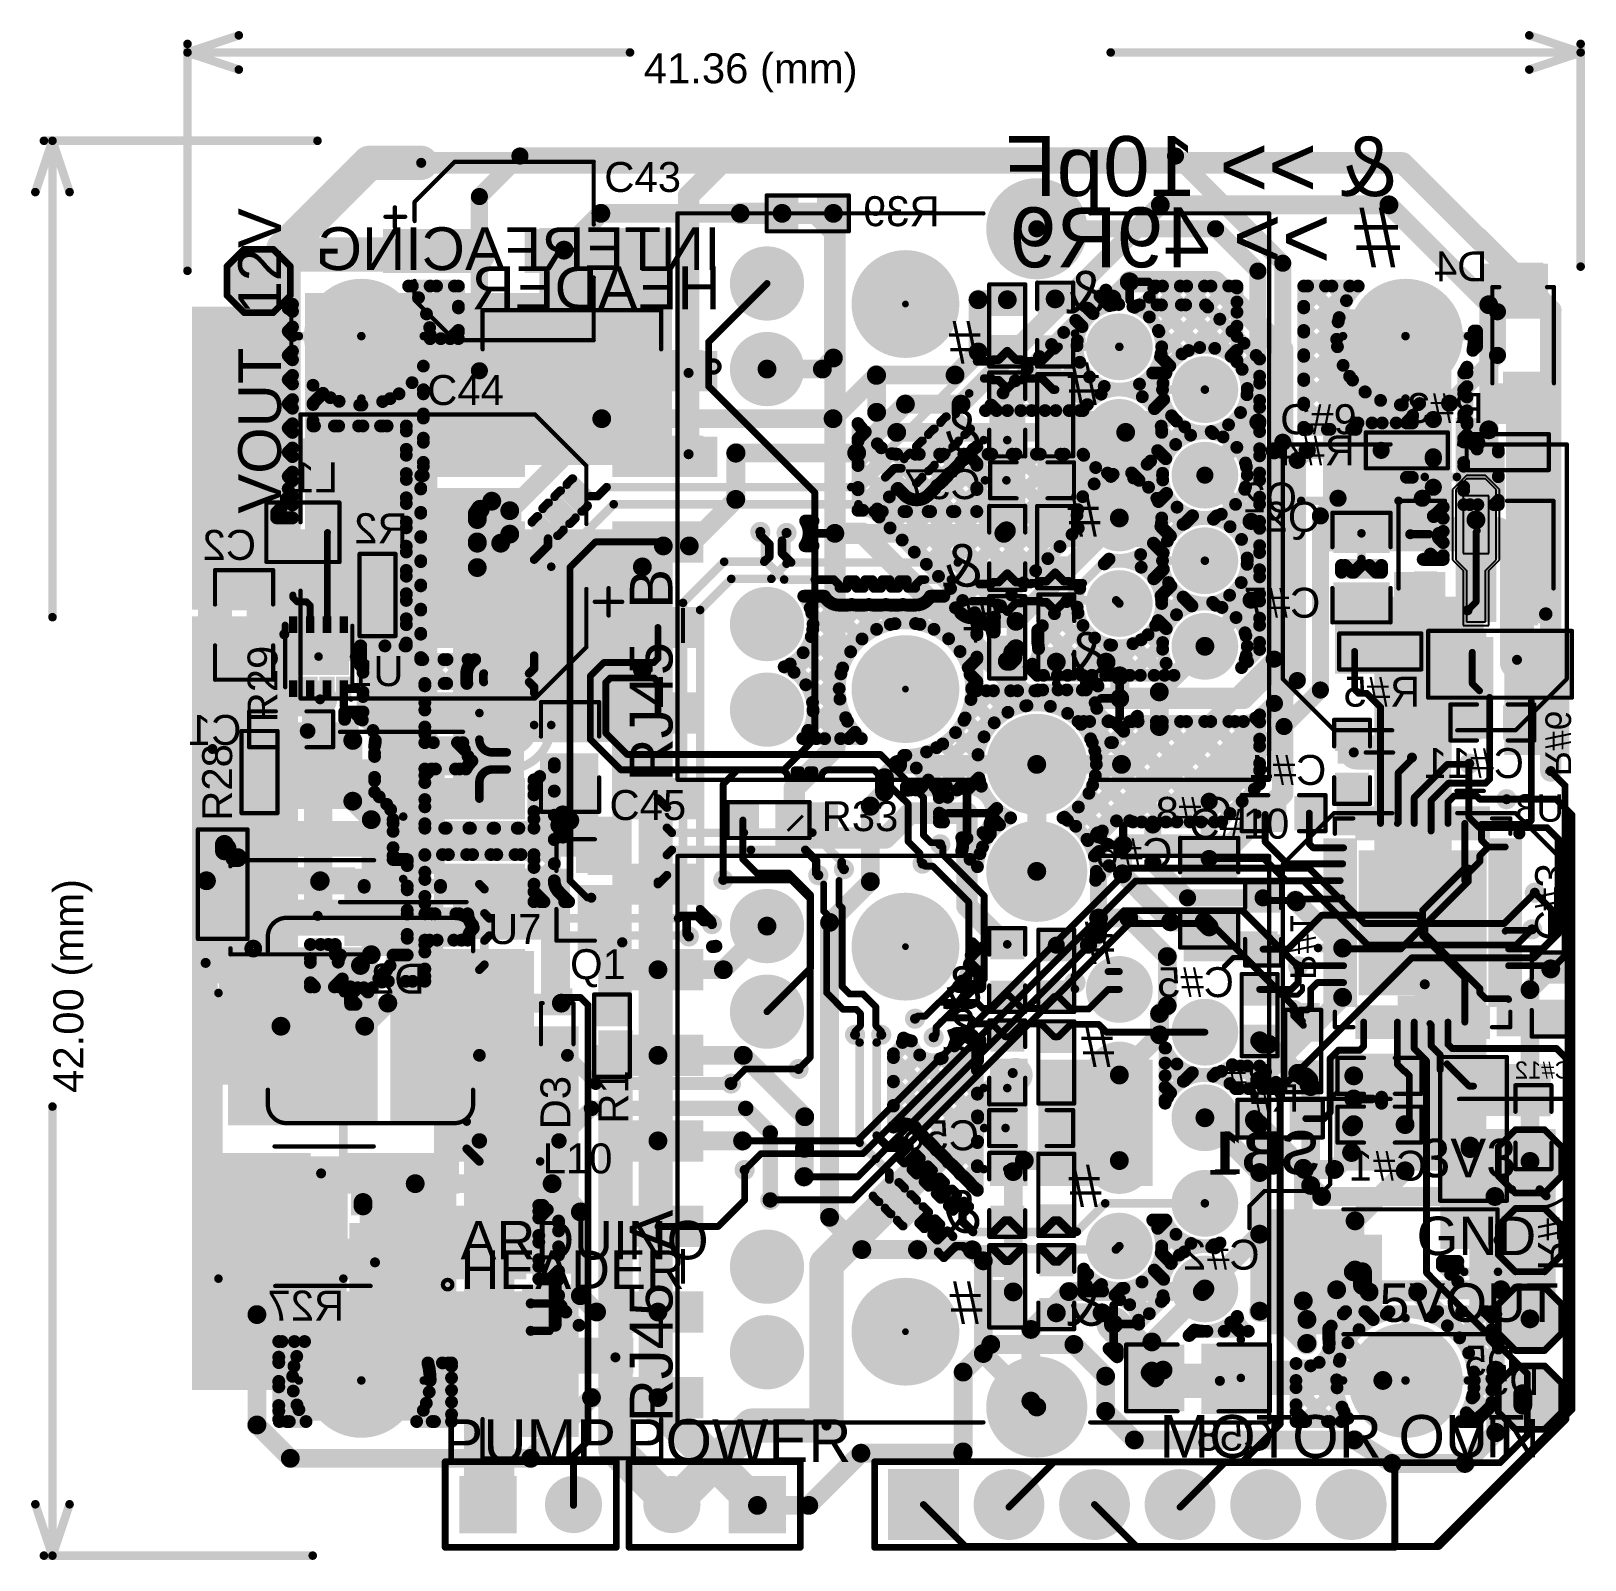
# Model space of a CAD drawing. Header units: millimetres. Extents: x -0.39 to 1.43, y -0.21 to 1.58.
import ezdxf

# ---------------------------------------------------------------- set-up
doc = ezdxf.new("R2010")
doc.units = ezdxf.units.MM
doc.header["$MEASUREMENT"] = 0
for name, color, linetype in [('BottomLayer', 5, 'Continuous'), ('BottomOverlay', 54, 'Continuous'), ('BottomPaste', 16, 'Continuous'), ('BottomSolder', 6, 'Continuous'), ('Mechanical1', 6, 'Continuous'), ('MultiLayer', 9, 'Continuous'), ('PadHoleLayer', 156, 'Continuous'), ('TopLayer', 1, 'Continuous'), ('TopOverlay', 2, 'Continuous'), ('TopPaste', 8, 'Continuous'), ('TopSolder', 216, 'Continuous'), ('ViaHoleLayer', 16, 'Continuous')]:
    doc.layers.add(name, color=color, linetype=linetype)
doc.styles.add('Arial', font='', dxfattribs={"height": 0.2})
doc.styles.get('Arial').set_extended_font_data('Arial')

msp = doc.modelspace()

# ---------------------------------------------------------------- texts
at = {"layer": 'BottomOverlay', "style": 'Arial', "text_generation_flag": 2}
for s, height, rotation, p in [('& >> 10pF', 0.07, 360, (1.2096, 1.3842)), ('# >> 49R9', 0.07, 360, (1.2146, 1.3009)), ('INTERFACING', 0.05, 360, (0.42, 1.2977)), ('HEADER', 0.05, 360, (0.42, 1.252)), ('&', 0.05, 360, (0.87, 1.247)), ('#', 0.05, 360, (0.7254, 1.1884)), ('#', 0.05, 360, (0.864, 1.14)), ('&', 0.05, 360, (0.7251, 1.0838)), ('#', 0.05, 360, (0.864, 0.986)), ('&', 0.05, 360, (0.7256, 0.9277)), ('#', 0.05, 180, (0.702, 0.912)), ('&', 0.05, 360, (0.871, 0.825)), ('R#6', 0.03, 270, (1.384, 0.706)), ('C#6', 0.035, 360, (0.9483, 0.5988)), ('C#3', 0.035, 270, (1.372, 0.514)), ('#', 0.05, 180, (0.8413, 0.5363)), ('R#1', 0.03, 270, (1.086, 0.468)), ('&', 0.05, 360, (0.7259, 0.4343)), ('&', 0.05, 360, (0.7263, 0.3848)), ('#', 0.05, 180, (0.8413, 0.4162)), ('R#', 0.032, 360, (1.096, 0.314)), ('#', 0.05, 360, (0.8651, 0.2026)), ('&', 0.05, 360, (0.725, 0.1725)), ('R#7', 0.035, 270, (1.3755, 0.1283)), ('#', 0.05, 360, (0.726, 0.066)), ('&', 0.05, 360, (0.871, 0.064))]:
    msp.add_text(s, height=height, rotation=rotation, dxfattribs=at).set_placement(p)
for s, height, p in [('R39', 0.035, (0.676, 1.349)), ('D4', 0.035, (1.3162, 1.2845)), ('R#3', 0.035, (1.312, 1.119)), ('R#4', 0.035, (1.1613, 1.0695)), ('L1', 0.035, (-0.027, 1.038)), ('C57', 0.035, (0.724, 1.03)), ('Q2', 0.035, (1.121, 0.9919)), ('R2', 0.035, (0.0542, 0.9785)), ('C2', 0.035, (-0.123, 0.959)), ('C#7', 0.035, (1.121, 0.8914)), ('U1', 0.035, (0.0493, 0.8115)), ('R#5', 0.035, (1.2377, 0.7875)), ('C1', 0.035, (-0.14, 0.7427)), ('C#4', 0.035, (1.128, 0.696)), ('C#11', 0.035, (1.359, 0.704)), ('C#8', 0.035, (1.018, 0.647)), ('U3', 0.032, (1.4057, 0.653)), ('D2', 0.035, (0.074, 0.452)), ('C#5', 0.035, (1.02, 0.448)), ('C#12', 0.02, (1.415, 0.3528)), ('C56', 0.035, (0.722, 0.269)), ('SB1', 0.05, (1.1211, 0.2407)), ('C#1', 0.035, (1.245, 0.2335)), ('C#2', 0.035, (1.05, 0.1295)), ('R27', 0.035, (-0.02, 0.07)), ('D5', 0.035, (1.377, -0.017)), ('C58', 0.035, (1.066, -0.082))]:
    msp.add_text(s, height=height, dxfattribs=at).set_placement(p)
at = {"layer": 'Mechanical1', "style": 'Arial'}
msp.add_text('41.36 (mm)', height=0.035, dxfattribs=at).set_placement((0.3301, 1.516))
msp.add_text('42.00 (mm)', height=0.035, rotation=90, dxfattribs=at).set_placement((-0.325, 0.3361))
at = {"layer": 'TopOverlay', "style": 'Arial'}
for s, p in [('C43', (0.284, 1.389)), ('C44', (0.077, 1.14)), ('C#9', (1.074, 1.1059)), ('C45', (0.29, 0.655)), ('R33', (0.538, 0.642)), ('C#10', (0.9678, 0.6332)), ('U7', (0.148, 0.51)), ('Q1', (0.244, 0.469)), ('L10', (0.212, 0.242))]:
    msp.add_text(s, height=0.035, dxfattribs=at).set_placement(p)
for s, height, rotation, p in [('VOUT_12V', 0.05, 90, (-0.0938, 1.013)), ('RJ45_B', 0.05, 90, (0.3638, 0.7)), ('R29', 0.035, 90, (-0.098, 0.769)), ('R28', 0.035, 90, (-0.151, 0.654)), ('D3', 0.035, 90, (0.2444, 0.2934)), ('R1', 0.035, 90, (0.312, 0.3)), ('3V3', 0.045, 360, (1.2379, 0.2375)), ('ARDUINO', 0.045, 360, (0.116, 0.1415)), ('RJ45_A', 0.05, 90, (0.3638, -0.049)), ('GND', 0.045, 360, (1.2335, 0.1465)), ('HEADER', 0.045, 360, (0.116, 0.107)), ('5VOUT', 0.045, 360, (1.19, 0.0685)), ('PUMP', 0.05, 360, (0.096, -0.0954)), ('POWER', 0.05, 360, (0.309, -0.0954)), ('MOTOR OUT', 0.05, 360, (0.9329, -0.0904)), ('VIN', 0.045, 360, (1.272, -0.09))]:
    msp.add_text(s, height=height, rotation=rotation, dxfattribs=at).set_placement(p)

# ---------------------------------------------------------------- blocks, each defined once
blk = doc.blocks.new('SOD123G_B_1')
at = {"layer": 'BottomLayer'}
for points in [[(-0.0795, 0.0197), (-0.048, 0.0197), (-0.048, -0.0197), (-0.0795, -0.0197)], [(0.048, 0.0197), (0.0795, 0.0197), (0.0795, -0.0197), (0.048, -0.0197)]]:
    blk.add_hatch(color=5, dxfattribs=at).paths.add_polyline_path(points)
at = {"layer": 'BottomOverlay'}
for points in [[(-0.105, 0.023), (-0.0575, 0.023), (-0.0575, 0.038), (-0.105, 0.038)], [(-0.105, -0.0245), (-0.081, -0.0245), (-0.081, 0.025), (-0.105, 0.025)], [(-0.105, -0.038), (-0.0575, -0.038), (-0.0575, -0.023), (-0.105, -0.023)]]:
    blk.add_hatch(color=54, dxfattribs=at).paths.add_polyline_path(points)
at = {"layer": 'BottomPaste'}
for points in [[(-0.0795, 0.0197), (-0.048, 0.0197), (-0.048, -0.0197), (-0.0795, -0.0197)], [(0.048, 0.0197), (0.0795, 0.0197), (0.0795, -0.0197), (0.048, -0.0197)]]:
    blk.add_hatch(color=16, dxfattribs=at).paths.add_polyline_path(points)
at = {"layer": 'BottomSolder'}
for points in [[(-0.0835, 0.0237), (-0.044, 0.0237), (-0.044, -0.0237), (-0.0835, -0.0237)], [(0.044, 0.0237), (0.0835, 0.0237), (0.0835, -0.0237), (0.044, -0.0237)]]:
    blk.add_hatch(color=6, dxfattribs=at).paths.add_polyline_path(points)
at = {"layer": 'BottomOverlay', "const_width": 0.005}
for points in [[(-0.0575, 0.036), (0.055, 0.036)], [(0.055, 0.036), (0.055, 0.028)], [(-0.0575, -0.036), (0.055, -0.036)], [(0.055, -0.028), (0.055, -0.036)]]:
    blk.add_lwpolyline(points, dxfattribs=at)
at = {"layer": 'BottomOverlay', "const_width": 0.0025}
for points in [[(-0.0587, 0.036, 1), (-0.0563, 0.036, 1)], [(0.0537, 0.036, 1), (0.0563, 0.036, 1)], [(0.0537, 0.036, 1), (0.0563, 0.036, 1)], [(0.0537, 0.028, 1), (0.0563, 0.028, 1)], [(-0.0587, -0.036, 1), (-0.0563, -0.036, 1)], [(0.0537, -0.028, 1), (0.0563, -0.028, 1)], [(0.0537, -0.036, 1), (0.0563, -0.036, 1)], [(0.0537, -0.036, 1), (0.0563, -0.036, 1)]]:
    blk.add_lwpolyline(points, format="xyb", close=True, dxfattribs=at)
blk = doc.blocks.new('C__0603_B_2')
at = {"layer": 'BottomLayer'}
for points in [[(-0.045, -0.0175), (-0.045, 0.0175), (-0.015, 0.0175), (-0.015, -0.0175)], [(0.015, -0.0175), (0.015, 0.0175), (0.045, 0.0175), (0.045, -0.0175)]]:
    blk.add_hatch(color=5, dxfattribs=at).paths.add_polyline_path(points)
at = {"layer": 'BottomPaste'}
for points in [[(-0.045, -0.0175), (-0.045, 0.0175), (-0.015, 0.0175), (-0.015, -0.0175)], [(0.015, -0.0175), (0.015, 0.0175), (0.045, 0.0175), (0.045, -0.0175)]]:
    blk.add_hatch(color=16, dxfattribs=at).paths.add_polyline_path(points)
at = {"layer": 'BottomSolder'}
for points in [[(-0.0474, -0.0199), (-0.0474, 0.0199), (-0.0126, 0.0199), (-0.0126, -0.0199)], [(0.0126, -0.0199), (0.0126, 0.0199), (0.0474, 0.0199), (0.0474, -0.0199)]]:
    blk.add_hatch(color=6, dxfattribs=at).paths.add_polyline_path(points)
at = {"layer": 'BottomOverlay', "const_width": 0.005}
for points in [[(-0.049, 0.021), (-0.018, 0.021)], [(-0.049, 0.021), (-0.049, -0.021)], [(0.018, 0.021), (0.049, 0.021)], [(0.049, 0.021), (0.049, -0.021)], [(-0.049, -0.021), (-0.018, -0.021)], [(0.018, -0.021), (0.049, -0.021)]]:
    blk.add_lwpolyline(points, dxfattribs=at)
at = {"layer": 'BottomOverlay', "const_width": 0.0025}
for points in [[(-0.0503, 0.021, 1), (-0.0478, 0.021, 1)], [(-0.0503, 0.021, 1), (-0.0478, 0.021, 1)], [(-0.0192, 0.021, 1), (-0.0168, 0.021, 1)], [(0.0168, 0.021, 1), (0.0192, 0.021, 1)], [(0.0478, 0.021, 1), (0.0503, 0.021, 1)], [(0.0478, 0.021, 1), (0.0503, 0.021, 1)], [(-0.0503, -0.021, 1), (-0.0478, -0.021, 1)], [(-0.0503, -0.021, 1), (-0.0478, -0.021, 1)], [(-0.0192, -0.021, 1), (-0.0168, -0.021, 1)], [(0.0168, -0.021, 1), (0.0192, -0.021, 1)], [(0.0478, -0.021, 1), (0.0503, -0.021, 1)], [(0.0478, -0.021, 1), (0.0503, -0.021, 1)]]:
    blk.add_lwpolyline(points, format="xyb", close=True, dxfattribs=at)
blk = doc.blocks.new('TMC2130_LA_T_B_3')
at = {"layer": 'BottomLayer'}
for points in [[(-0.063, 0.1319), (-0.063, 0.1004), (-0.0748, 0.1004), (-0.0748, 0.1319)], [(-0.0433, 0.1319), (-0.0433, 0.1004), (-0.0551, 0.1004), (-0.0551, 0.1319)], [(-0.0236, 0.1319), (-0.0236, 0.1004), (-0.0354, 0.1004), (-0.0354, 0.1319)], [(-0.0039, 0.1319), (-0.0039, 0.1004), (-0.0157, 0.1004), (-0.0157, 0.1319)], [(0.0157, 0.1319), (0.0157, 0.1004), (0.0039, 0.1004), (0.0039, 0.1319)], [(0.0354, 0.1319), (0.0354, 0.1004), (0.0236, 0.1004), (0.0236, 0.1319)], [(0.0551, 0.1319), (0.0551, 0.1004), (0.0433, 0.1004), (0.0433, 0.1319)], [(0.0748, 0.1319), (0.0748, 0.1004), (0.063, 0.1004), (0.063, 0.1319)], [(-0.1122, 0.0945), (-0.0807, 0.0945), (-0.0807, 0.0827), (-0.1122, 0.0827)], [(0.1122, 0.0827), (0.0807, 0.0827), (0.0807, 0.0945), (0.1122, 0.0945)], [(-0.1122, 0.0748), (-0.0807, 0.0748), (-0.0807, 0.063), (-0.1122, 0.063)], [(-0.0709, 0.0807), (0.0709, 0.0807), (0.0709, -0.0807), (-0.0709, -0.0807)], [(0.1122, 0.063), (0.0807, 0.063), (0.0807, 0.0748), (0.1122, 0.0748)], [(-0.1122, 0.0551), (-0.0807, 0.0551), (-0.0807, 0.0433), (-0.1122, 0.0433)], [(0.1122, 0.0433), (0.0807, 0.0433), (0.0807, 0.0551), (0.1122, 0.0551)], [(-0.1122, 0.0354), (-0.0807, 0.0354), (-0.0807, 0.0236), (-0.1122, 0.0236)], [(0.1122, 0.0236), (0.0807, 0.0236), (0.0807, 0.0354), (0.1122, 0.0354)], [(-0.1122, 0.0157), (-0.0807, 0.0157), (-0.0807, 0.0039), (-0.1122, 0.0039)], [(0.1122, 0.0039), (0.0807, 0.0039), (0.0807, 0.0157), (0.1122, 0.0157)], [(-0.1122, -0.0039), (-0.0807, -0.0039), (-0.0807, -0.0157), (-0.1122, -0.0157)], [(0.1122, -0.0157), (0.0807, -0.0157), (0.0807, -0.0039), (0.1122, -0.0039)], [(-0.1122, -0.0236), (-0.0807, -0.0236), (-0.0807, -0.0354), (-0.1122, -0.0354)], [(0.1122, -0.0354), (0.0807, -0.0354), (0.0807, -0.0236), (0.1122, -0.0236)], [(-0.1122, -0.0433), (-0.0807, -0.0433), (-0.0807, -0.0551), (-0.1122, -0.0551)], [(0.1122, -0.0551), (0.0807, -0.0551), (0.0807, -0.0433), (0.1122, -0.0433)], [(-0.1122, -0.063), (-0.0807, -0.063), (-0.0807, -0.0748), (-0.1122, -0.0748)], [(0.1122, -0.0748), (0.0807, -0.0748), (0.0807, -0.063), (0.1122, -0.063)], [(-0.1122, -0.0827), (-0.0807, -0.0827), (-0.0807, -0.0945), (-0.1122, -0.0945)], [(0.1122, -0.0945), (0.0807, -0.0945), (0.0807, -0.0827), (0.1122, -0.0827)], [(-0.0748, -0.1319), (-0.0748, -0.1004), (-0.063, -0.1004), (-0.063, -0.1319)], [(-0.0551, -0.1319), (-0.0551, -0.1004), (-0.0433, -0.1004), (-0.0433, -0.1319)], [(-0.0354, -0.1319), (-0.0354, -0.1004), (-0.0236, -0.1004), (-0.0236, -0.1319)], [(-0.0157, -0.1319), (-0.0157, -0.1004), (-0.0039, -0.1004), (-0.0039, -0.1319)], [(0.0039, -0.1319), (0.0039, -0.1004), (0.0157, -0.1004), (0.0157, -0.1319)], [(0.0236, -0.1319), (0.0236, -0.1004), (0.0354, -0.1004), (0.0354, -0.1319)], [(0.0433, -0.1319), (0.0433, -0.1004), (0.0551, -0.1004), (0.0551, -0.1319)], [(0.063, -0.1319), (0.063, -0.1004), (0.0748, -0.1004), (0.0748, -0.1319)]]:
    blk.add_hatch(color=5, dxfattribs=at).paths.add_polyline_path(points)
at = {"layer": 'BottomPaste'}
for points in [[(-0.063, 0.1319), (-0.063, 0.1004), (-0.0748, 0.1004), (-0.0748, 0.1319)], [(-0.0433, 0.1319), (-0.0433, 0.1004), (-0.0551, 0.1004), (-0.0551, 0.1319)], [(-0.0236, 0.1319), (-0.0236, 0.1004), (-0.0354, 0.1004), (-0.0354, 0.1319)], [(-0.0039, 0.1319), (-0.0039, 0.1004), (-0.0157, 0.1004), (-0.0157, 0.1319)], [(0.0157, 0.1319), (0.0157, 0.1004), (0.0039, 0.1004), (0.0039, 0.1319)], [(0.0354, 0.1319), (0.0354, 0.1004), (0.0236, 0.1004), (0.0236, 0.1319)], [(0.0551, 0.1319), (0.0551, 0.1004), (0.0433, 0.1004), (0.0433, 0.1319)], [(0.0748, 0.1319), (0.0748, 0.1004), (0.063, 0.1004), (0.063, 0.1319)], [(-0.1122, 0.0945), (-0.0807, 0.0945), (-0.0807, 0.0827), (-0.1122, 0.0827)], [(0.1122, 0.0827), (0.0807, 0.0827), (0.0807, 0.0945), (0.1122, 0.0945)], [(-0.1122, 0.0748), (-0.0807, 0.0748), (-0.0807, 0.063), (-0.1122, 0.063)], [(-0.0709, 0.0807), (0.0709, 0.0807), (0.0709, -0.0807), (-0.0709, -0.0807)], [(0.1122, 0.063), (0.0807, 0.063), (0.0807, 0.0748), (0.1122, 0.0748)], [(-0.1122, 0.0551), (-0.0807, 0.0551), (-0.0807, 0.0433), (-0.1122, 0.0433)], [(0.1122, 0.0433), (0.0807, 0.0433), (0.0807, 0.0551), (0.1122, 0.0551)], [(-0.1122, 0.0354), (-0.0807, 0.0354), (-0.0807, 0.0236), (-0.1122, 0.0236)], [(0.1122, 0.0236), (0.0807, 0.0236), (0.0807, 0.0354), (0.1122, 0.0354)], [(-0.1122, 0.0157), (-0.0807, 0.0157), (-0.0807, 0.0039), (-0.1122, 0.0039)], [(0.1122, 0.0039), (0.0807, 0.0039), (0.0807, 0.0157), (0.1122, 0.0157)], [(-0.1122, -0.0039), (-0.0807, -0.0039), (-0.0807, -0.0157), (-0.1122, -0.0157)], [(0.1122, -0.0157), (0.0807, -0.0157), (0.0807, -0.0039), (0.1122, -0.0039)], [(-0.1122, -0.0236), (-0.0807, -0.0236), (-0.0807, -0.0354), (-0.1122, -0.0354)], [(0.1122, -0.0354), (0.0807, -0.0354), (0.0807, -0.0236), (0.1122, -0.0236)], [(-0.1122, -0.0433), (-0.0807, -0.0433), (-0.0807, -0.0551), (-0.1122, -0.0551)], [(0.1122, -0.0551), (0.0807, -0.0551), (0.0807, -0.0433), (0.1122, -0.0433)], [(-0.1122, -0.063), (-0.0807, -0.063), (-0.0807, -0.0748), (-0.1122, -0.0748)], [(0.1122, -0.0748), (0.0807, -0.0748), (0.0807, -0.063), (0.1122, -0.063)], [(-0.1122, -0.0827), (-0.0807, -0.0827), (-0.0807, -0.0945), (-0.1122, -0.0945)], [(0.1122, -0.0945), (0.0807, -0.0945), (0.0807, -0.0827), (0.1122, -0.0827)], [(-0.0748, -0.1319), (-0.0748, -0.1004), (-0.063, -0.1004), (-0.063, -0.1319)], [(-0.0551, -0.1319), (-0.0551, -0.1004), (-0.0433, -0.1004), (-0.0433, -0.1319)], [(-0.0354, -0.1319), (-0.0354, -0.1004), (-0.0236, -0.1004), (-0.0236, -0.1319)], [(-0.0157, -0.1319), (-0.0157, -0.1004), (-0.0039, -0.1004), (-0.0039, -0.1319)], [(0.0039, -0.1319), (0.0039, -0.1004), (0.0157, -0.1004), (0.0157, -0.1319)], [(0.0236, -0.1319), (0.0236, -0.1004), (0.0354, -0.1004), (0.0354, -0.1319)], [(0.0433, -0.1319), (0.0433, -0.1004), (0.0551, -0.1004), (0.0551, -0.1319)], [(0.063, -0.1319), (0.063, -0.1004), (0.0748, -0.1004), (0.0748, -0.1319)]]:
    blk.add_hatch(color=16, dxfattribs=at).paths.add_polyline_path(points)
at = {"layer": 'BottomSolder'}
for points in [[(-0.059, 0.1359), (-0.059, 0.0964), (-0.0788, 0.0964), (-0.0788, 0.1359)], [(-0.0393, 0.1359), (-0.0393, 0.0964), (-0.0591, 0.0964), (-0.0591, 0.1359)], [(-0.0196, 0.1359), (-0.0196, 0.0964), (-0.0394, 0.0964), (-0.0394, 0.1359)], [(0.0001, 0.1359), (0.0001, 0.0964), (-0.0197, 0.0964), (-0.0197, 0.1359)], [(0.0197, 0.1359), (0.0197, 0.0964), (-0.0001, 0.0964), (-0.0001, 0.1359)], [(0.0394, 0.1359), (0.0394, 0.0964), (0.0196, 0.0964), (0.0196, 0.1359)], [(0.0591, 0.1359), (0.0591, 0.0964), (0.0393, 0.0964), (0.0393, 0.1359)], [(0.0788, 0.1359), (0.0788, 0.0964), (0.059, 0.0964), (0.059, 0.1359)], [(-0.1162, 0.0985), (-0.0767, 0.0985), (-0.0767, 0.0787), (-0.1162, 0.0787)], [(0.1162, 0.0787), (0.0767, 0.0787), (0.0767, 0.0985), (0.1162, 0.0985)], [(-0.1162, 0.0788), (-0.0767, 0.0788), (-0.0767, 0.059), (-0.1162, 0.059)], [(-0.0749, 0.0847), (0.0749, 0.0847), (0.0749, -0.0847), (-0.0749, -0.0847)], [(0.1162, 0.059), (0.0767, 0.059), (0.0767, 0.0788), (0.1162, 0.0788)], [(-0.1162, 0.0591), (-0.0767, 0.0591), (-0.0767, 0.0393), (-0.1162, 0.0393)], [(0.1162, 0.0393), (0.0767, 0.0393), (0.0767, 0.0591), (0.1162, 0.0591)], [(-0.1162, 0.0394), (-0.0767, 0.0394), (-0.0767, 0.0196), (-0.1162, 0.0196)], [(0.1162, 0.0196), (0.0767, 0.0196), (0.0767, 0.0394), (0.1162, 0.0394)], [(-0.1162, 0.0197), (-0.0767, 0.0197), (-0.0767, -0.0001), (-0.1162, -0.0001)], [(0.1162, -0.0001), (0.0767, -0.0001), (0.0767, 0.0197), (0.1162, 0.0197)], [(-0.1162, 0.0001), (-0.0767, 0.0001), (-0.0767, -0.0197), (-0.1162, -0.0197)], [(0.1162, -0.0197), (0.0767, -0.0197), (0.0767, 0.0001), (0.1162, 0.0001)], [(-0.1162, -0.0196), (-0.0767, -0.0196), (-0.0767, -0.0394), (-0.1162, -0.0394)], [(0.1162, -0.0394), (0.0767, -0.0394), (0.0767, -0.0196), (0.1162, -0.0196)], [(-0.1162, -0.0393), (-0.0767, -0.0393), (-0.0767, -0.0591), (-0.1162, -0.0591)], [(0.1162, -0.0591), (0.0767, -0.0591), (0.0767, -0.0393), (0.1162, -0.0393)], [(-0.1162, -0.059), (-0.0767, -0.059), (-0.0767, -0.0788), (-0.1162, -0.0788)], [(0.1162, -0.0788), (0.0767, -0.0788), (0.0767, -0.059), (0.1162, -0.059)], [(-0.1162, -0.0787), (-0.0767, -0.0787), (-0.0767, -0.0985), (-0.1162, -0.0985)], [(0.1162, -0.0985), (0.0767, -0.0985), (0.0767, -0.0787), (0.1162, -0.0787)], [(-0.0788, -0.1359), (-0.0788, -0.0964), (-0.059, -0.0964), (-0.059, -0.1359)], [(-0.0591, -0.1359), (-0.0591, -0.0964), (-0.0393, -0.0964), (-0.0393, -0.1359)], [(-0.0394, -0.1359), (-0.0394, -0.0964), (-0.0196, -0.0964), (-0.0196, -0.1359)], [(-0.0197, -0.1359), (-0.0197, -0.0964), (0.0001, -0.0964), (0.0001, -0.1359)], [(-0.0001, -0.1359), (-0.0001, -0.0964), (0.0197, -0.0964), (0.0197, -0.1359)], [(0.0196, -0.1359), (0.0196, -0.0964), (0.0394, -0.0964), (0.0394, -0.1359)], [(0.0393, -0.1359), (0.0393, -0.0964), (0.0591, -0.0964), (0.0591, -0.1359)], [(0.059, -0.1359), (0.059, -0.0964), (0.0788, -0.0964), (0.0788, -0.1359)]]:
    blk.add_hatch(color=6, dxfattribs=at).paths.add_polyline_path(points)
at = {"layer": 'BottomOverlay', "const_width": 0.005}
for points in [[(-0.1025, 0.122), (-0.1025, 0.104)], [(-0.081, 0.122), (-0.1025, 0.122)], [(0.1025, 0.122), (0.081, 0.122)], [(0.1025, 0.122), (0.1025, 0.104)], [(-0.1025, -0.104), (-0.1025, -0.122)], [(0.1025, -0.104), (0.1025, -0.122)], [(-0.081, -0.122), (-0.1025, -0.122)], [(0.1025, -0.122), (0.081, -0.122)]]:
    blk.add_lwpolyline(points, dxfattribs=at)
at = {"layer": 'BottomOverlay'}
for points, const_width in [([(-0.1037, 0.122, 1), (-0.1013, 0.122, 1)], 0.0025), ([(-0.1037, 0.122, 1), (-0.1013, 0.122, 1)], 0.0025), ([(-0.0823, 0.122, 1), (-0.0798, 0.122, 1)], 0.0025), ([(0.0798, 0.122, 1), (0.0823, 0.122, 1)], 0.0025), ([(0.1013, 0.122, 1), (0.1038, 0.122, 1)], 0.0025), ([(0.1013, 0.122, 1), (0.1038, 0.122, 1)], 0.0025), ([(-0.1037, 0.104, 1), (-0.1013, 0.104, 1)], 0.0025), ([(0.1013, 0.104, 1), (0.1038, 0.104, 1)], 0.0025), ([(-0.1109, -0.1045, 1), (-0.1151, -0.1045, 1)], 0.01), ([(-0.1176, -0.1045, 1), (-0.1126, -0.1045, 1)], 0.005), ([(-0.1134, -0.1045, 1), (-0.1084, -0.1045, 1)], 0.005), ([(-0.1037, -0.104, 1), (-0.1013, -0.104, 1)], 0.0025), ([(0.1013, -0.104, 1), (0.1038, -0.104, 1)], 0.0025), ([(-0.1037, -0.122, 1), (-0.1013, -0.122, 1)], 0.0025), ([(-0.1037, -0.122, 1), (-0.1013, -0.122, 1)], 0.0025), ([(-0.0823, -0.122, 1), (-0.0798, -0.122, 1)], 0.0025), ([(0.0798, -0.122, 1), (0.0823, -0.122, 1)], 0.0025), ([(0.1013, -0.122, 1), (0.1038, -0.122, 1)], 0.0025), ([(0.1013, -0.122, 1), (0.1038, -0.122, 1)], 0.0025)]:
    blk.add_lwpolyline(points, format="xyb", close=True, dxfattribs=dict(at, const_width=const_width))
blk = doc.blocks.new('VKMD1001J101MV_4')
at = {"layer": 'TopLayer'}
for points in [[(-0.2077, 0.0276), (-0.0502, 0.0276), (-0.0502, -0.0276), (-0.2077, -0.0276)], [(0.0502, 0.0276), (0.2077, 0.0276), (0.2077, -0.0276), (0.0502, -0.0276)]]:
    blk.add_hatch(color=1, dxfattribs=at).paths.add_polyline_path(points)
at = {"layer": 'TopPaste'}
for points in [[(-0.2077, 0.0276), (-0.0502, 0.0276), (-0.0502, -0.0276), (-0.2077, -0.0276)], [(0.0502, 0.0276), (0.2077, 0.0276), (0.2077, -0.0276), (0.0502, -0.0276)]]:
    blk.add_hatch(color=8, dxfattribs=at).paths.add_polyline_path(points)
at = {"layer": 'TopSolder'}
for points in [[(-0.2117, 0.0316), (-0.0462, 0.0316), (-0.0462, -0.0316), (-0.2117, -0.0316)], [(0.0462, 0.0316), (0.2117, 0.0316), (0.2117, -0.0316), (0.0462, -0.0316)]]:
    blk.add_hatch(color=216, dxfattribs=at).paths.add_polyline_path(points)
at = {"layer": 'TopOverlay', "const_width": 0.005}
for points in [[(-0.167, 0.106), (-0.107, 0.166)], [(0.167, 0.166), (-0.107, 0.166)], [(0.167, 0.04), (0.167, 0.166)], [(-0.167, 0.038), (-0.167, 0.106)], [(-0.177, 0.053), (-0.209, 0.053)], [(-0.193, 0.037), (-0.193, 0.069)], [(-0.167, -0.106), (-0.167, -0.038)], [(0.167, -0.166), (0.167, -0.04)], [(-0.107, -0.166), (-0.167, -0.106)], [(0.167, -0.166), (-0.107, -0.166)]]:
    blk.add_lwpolyline(points, dxfattribs=at)
at = {"layer": 'TopOverlay', "const_width": 0.0025}
for points in [[(-0.1082, 0.166, 1), (-0.1057, 0.166, 1)], [(-0.1082, 0.166, 1), (-0.1057, 0.166, 1)], [(0.1658, 0.166, 1), (0.1683, 0.166, 1)], [(0.1658, 0.166, 1), (0.1683, 0.166, 1)], [(-0.1683, 0.106, 1), (-0.1658, 0.106, 1)], [(-0.1683, 0.106, 1), (-0.1658, 0.106, 1)], [(-0.2102, 0.053, 1), (-0.2077, 0.053, 1)], [(-0.1943, 0.069, 1), (-0.1918, 0.069, 1)], [(-0.1782, 0.053, 1), (-0.1757, 0.053, 1)], [(-0.1943, 0.037, 1), (-0.1918, 0.037, 1)], [(-0.1683, 0.038, 1), (-0.1658, 0.038, 1)], [(0.1658, 0.04, 1), (0.1683, 0.04, 1)], [(-0.1683, -0.038, 1), (-0.1658, -0.038, 1)], [(0.1658, -0.04, 1), (0.1683, -0.04, 1)], [(-0.1683, -0.106, 1), (-0.1658, -0.106, 1)], [(-0.1683, -0.106, 1), (-0.1658, -0.106, 1)], [(-0.1082, -0.166, 1), (-0.1057, -0.166, 1)], [(-0.1082, -0.166, 1), (-0.1057, -0.166, 1)], [(0.1658, -0.166, 1), (0.1683, -0.166, 1)], [(0.1658, -0.166, 1), (0.1683, -0.166, 1)]]:
    blk.add_lwpolyline(points, format="xyb", close=True, dxfattribs=at)
blk = doc.blocks.new('S______B______B_5')
at = {"layer": 'BottomLayer'}
for points in [[(-0.015, 0.0175), (-0.015, -0.0175), (-0.045, -0.0175), (-0.045, 0.0175)], [(0.045, 0.0175), (0.045, -0.0175), (0.015, -0.0175), (0.015, 0.0175)]]:
    blk.add_hatch(color=5, dxfattribs=at).paths.add_polyline_path(points)
at = {"layer": 'BottomPaste'}
for points in [[(-0.015, 0.0175), (-0.015, -0.0175), (-0.045, -0.0175), (-0.045, 0.0175)], [(0.045, 0.0175), (0.045, -0.0175), (0.015, -0.0175), (0.015, 0.0175)]]:
    blk.add_hatch(color=16, dxfattribs=at).paths.add_polyline_path(points)
at = {"layer": 'BottomSolder'}
for points in [[(-0.011, 0.0215), (-0.011, -0.0215), (-0.049, -0.0215), (-0.049, 0.0215)], [(0.049, 0.0215), (0.049, -0.0215), (0.011, -0.0215), (0.011, 0.0215)]]:
    blk.add_hatch(color=6, dxfattribs=at).paths.add_polyline_path(points)
at = {"layer": 'BottomOverlay', "const_width": 0.005}
for points in [[(-0.05, 0.022), (-0.05, -0.022)], [(0.05, 0.022), (-0.05, 0.022)], [(0.05, 0.022), (0.05, -0.022)], [(0.05, -0.022), (-0.05, -0.022)]]:
    blk.add_lwpolyline(points, dxfattribs=at)
at = {"layer": 'BottomOverlay', "const_width": 0.0025}
for points in [[(-0.0512, 0.022, 1), (-0.0488, 0.022, 1)], [(-0.0512, 0.022, 1), (-0.0488, 0.022, 1)], [(0.0488, 0.022, 1), (0.0512, 0.022, 1)], [(0.0488, 0.022, 1), (0.0512, 0.022, 1)], [(-0.0512, -0.022, 1), (-0.0488, -0.022, 1)], [(-0.0512, -0.022, 1), (-0.0488, -0.022, 1)], [(0.0488, -0.022, 1), (0.0512, -0.022, 1)], [(0.0488, -0.022, 1), (0.0512, -0.022, 1)]]:
    blk.add_lwpolyline(points, format="xyb", close=True, dxfattribs=at)
at = {"layer": 'BottomOverlay', "text_generation_flag": 2}
blk.add_text('SB1', height=0.05, rotation=-180, dxfattribs=at).set_placement((-0.0471, 0.0647))
blk = doc.blocks.new('R___1206_B_6')
at = {"layer": 'BottomLayer'}
for points in [[(-0.08, 0.035), (-0.02, 0.035), (-0.02, -0.035), (-0.08, -0.035)], [(0.02, 0.035), (0.08, 0.035), (0.08, -0.035), (0.02, -0.035)]]:
    blk.add_hatch(color=5, dxfattribs=at).paths.add_polyline_path(points)
at = {"layer": 'BottomPaste'}
for points in [[(-0.08, 0.035), (-0.02, 0.035), (-0.02, -0.035), (-0.08, -0.035)], [(0.02, 0.035), (0.08, 0.035), (0.08, -0.035), (0.02, -0.035)]]:
    blk.add_hatch(color=16, dxfattribs=at).paths.add_polyline_path(points)
at = {"layer": 'BottomSolder'}
for points in [[(-0.084, 0.039), (-0.016, 0.039), (-0.016, -0.039), (-0.084, -0.039)], [(0.016, 0.039), (0.084, 0.039), (0.084, -0.039), (0.016, -0.039)]]:
    blk.add_hatch(color=6, dxfattribs=at).paths.add_polyline_path(points)
at = {"layer": 'BottomOverlay', "const_width": 0.005}
for points in [[(-0.084, 0.039), (0.084, 0.039)], [(-0.084, 0.039), (-0.084, -0.039)], [(0.084, 0.039), (0.084, -0.039)], [(-0.084, -0.039), (0.084, -0.039)]]:
    blk.add_lwpolyline(points, dxfattribs=at)
at = {"layer": 'BottomOverlay', "const_width": 0.0025}
for points in [[(-0.08525, 0.039, 1), (-0.08275, 0.039, 1)], [(-0.08525, 0.039, 1), (-0.08275, 0.039, 1)], [(0.08275, 0.039, 1), (0.08525, 0.039, 1)], [(0.08275, 0.039, 1), (0.08525, 0.039, 1)], [(-0.08525, -0.039, 1), (-0.08275, -0.039, 1)], [(-0.08525, -0.039, 1), (-0.08275, -0.039, 1)], [(0.08275, -0.039, 1), (0.08525, -0.039, 1)], [(0.08275, -0.039, 1), (0.08525, -0.039, 1)]]:
    blk.add_lwpolyline(points, format="xyb", close=True, dxfattribs=at)
blk = doc.blocks.new('R___1206_B_7')
at = {"layer": 'BottomLayer'}
for points in [[(-0.08, 0.035), (-0.02, 0.035), (-0.02, -0.035), (-0.08, -0.035)], [(0.02, 0.035), (0.08, 0.035), (0.08, -0.035), (0.02, -0.035)]]:
    blk.add_hatch(color=5, dxfattribs=at).paths.add_polyline_path(points)
at = {"layer": 'BottomPaste'}
for points in [[(-0.08, 0.035), (-0.02, 0.035), (-0.02, -0.035), (-0.08, -0.035)], [(0.02, 0.035), (0.08, 0.035), (0.08, -0.035), (0.02, -0.035)]]:
    blk.add_hatch(color=16, dxfattribs=at).paths.add_polyline_path(points)
at = {"layer": 'BottomSolder'}
for points in [[(-0.084, 0.039), (-0.016, 0.039), (-0.016, -0.039), (-0.084, -0.039)], [(0.016, 0.039), (0.084, 0.039), (0.084, -0.039), (0.016, -0.039)]]:
    blk.add_hatch(color=6, dxfattribs=at).paths.add_polyline_path(points)
at = {"layer": 'BottomOverlay', "const_width": 0.005}
for points in [[(0.084, 0.039), (-0.084, 0.039)], [(-0.084, 0.039), (-0.084, -0.039)], [(0.084, 0.039), (0.084, -0.039)], [(0.084, -0.039), (-0.084, -0.039)]]:
    blk.add_lwpolyline(points, dxfattribs=at)
at = {"layer": 'BottomOverlay', "const_width": 0.0025}
for points in [[(-0.08525, 0.039, 1), (-0.08275, 0.039, 1)], [(-0.08525, 0.039, 1), (-0.08275, 0.039, 1)], [(0.08275, 0.039, 1), (0.08525, 0.039, 1)], [(0.08275, 0.039, 1), (0.08525, 0.039, 1)], [(-0.08525, -0.039, 1), (-0.08275, -0.039, 1)], [(-0.08525, -0.039, 1), (-0.08275, -0.039, 1)], [(0.08275, -0.039, 1), (0.08525, -0.039, 1)], [(0.08275, -0.039, 1), (0.08525, -0.039, 1)]]:
    blk.add_lwpolyline(points, format="xyb", close=True, dxfattribs=at)
blk = doc.blocks.new('R__0603_B_8')
at = {"layer": 'BottomLayer'}
for points in [[(-0.045, -0.0175), (-0.045, 0.0175), (-0.015, 0.0175), (-0.015, -0.0175)], [(0.015, -0.0175), (0.015, 0.0175), (0.045, 0.0175), (0.045, -0.0175)]]:
    blk.add_hatch(color=5, dxfattribs=at).paths.add_polyline_path(points)
at = {"layer": 'BottomPaste'}
for points in [[(-0.045, -0.0175), (-0.045, 0.0175), (-0.015, 0.0175), (-0.015, -0.0175)], [(0.015, -0.0175), (0.015, 0.0175), (0.045, 0.0175), (0.045, -0.0175)]]:
    blk.add_hatch(color=16, dxfattribs=at).paths.add_polyline_path(points)
at = {"layer": 'BottomSolder'}
for points in [[(-0.049, -0.0215), (-0.049, 0.0215), (-0.011, 0.0215), (-0.011, -0.0215)], [(0.011, -0.0215), (0.011, 0.0215), (0.049, 0.0215), (0.049, -0.0215)]]:
    blk.add_hatch(color=6, dxfattribs=at).paths.add_polyline_path(points)
at = {"layer": 'BottomOverlay', "const_width": 0.005}
for points in [[(-0.048, -0.021), (-0.048, 0.021)], [(-0.048, 0.021), (0.048, 0.021)], [(0.048, -0.021), (0.048, 0.021)], [(-0.048, -0.021), (0.048, -0.021)]]:
    blk.add_lwpolyline(points, dxfattribs=at)
at = {"layer": 'BottomOverlay', "const_width": 0.0025}
for points in [[(-0.04925, 0.021, 1), (-0.04675, 0.021, 1)], [(-0.04925, 0.021, 1), (-0.04675, 0.021, 1)], [(0.04675, 0.021, 1), (0.04925, 0.021, 1)], [(0.04675, 0.021, 1), (0.04925, 0.021, 1)], [(-0.04925, -0.021, 1), (-0.04675, -0.021, 1)], [(-0.04925, -0.021, 1), (-0.04675, -0.021, 1)], [(0.04675, -0.021, 1), (0.04925, -0.021, 1)], [(0.04675, -0.021, 1), (0.04925, -0.021, 1)]]:
    blk.add_lwpolyline(points, format="xyb", close=True, dxfattribs=at)
blk = doc.blocks.new('R__0603_B_9')
at = {"layer": 'BottomLayer'}
for points in [[(-0.045, -0.0175), (-0.045, 0.0175), (-0.015, 0.0175), (-0.015, -0.0175)], [(0.015, -0.0175), (0.015, 0.0175), (0.045, 0.0175), (0.045, -0.0175)]]:
    blk.add_hatch(color=5, dxfattribs=at).paths.add_polyline_path(points)
at = {"layer": 'BottomPaste'}
for points in [[(-0.045, -0.0175), (-0.045, 0.0175), (-0.015, 0.0175), (-0.015, -0.0175)], [(0.015, -0.0175), (0.015, 0.0175), (0.045, 0.0175), (0.045, -0.0175)]]:
    blk.add_hatch(color=16, dxfattribs=at).paths.add_polyline_path(points)
at = {"layer": 'BottomSolder'}
for points in [[(-0.049, -0.0215), (-0.049, 0.0215), (-0.011, 0.0215), (-0.011, -0.0215)], [(0.011, -0.0215), (0.011, 0.0215), (0.049, 0.0215), (0.049, -0.0215)]]:
    blk.add_hatch(color=6, dxfattribs=at).paths.add_polyline_path(points)
at = {"layer": 'BottomOverlay', "const_width": 0.005}
for points in [[(-0.048, 0.021), (-0.048, -0.021)], [(0.048, 0.021), (-0.048, 0.021)], [(0.048, 0.021), (0.048, -0.021)], [(0.048, -0.021), (-0.048, -0.021)]]:
    blk.add_lwpolyline(points, dxfattribs=at)
at = {"layer": 'BottomOverlay', "const_width": 0.0025}
for points in [[(-0.04925, 0.021, 1), (-0.04675, 0.021, 1)], [(-0.04925, 0.021, 1), (-0.04675, 0.021, 1)], [(0.04675, 0.021, 1), (0.04925, 0.021, 1)], [(0.04675, 0.021, 1), (0.04925, 0.021, 1)], [(-0.04925, -0.021, 1), (-0.04675, -0.021, 1)], [(-0.04925, -0.021, 1), (-0.04675, -0.021, 1)], [(0.04675, -0.021, 1), (0.04925, -0.021, 1)], [(0.04675, -0.021, 1), (0.04925, -0.021, 1)]]:
    blk.add_lwpolyline(points, format="xyb", close=True, dxfattribs=at)
blk = doc.blocks.new('8_WSON__2_2__B_10')
at = {"layer": 'BottomLayer'}
for points in [[(-0.0472, 0.0344), (-0.0276, 0.0344), (-0.0276, 0.0246), (-0.0472, 0.0246)], [(-0.0177, 0.0315), (0.0177, 0.0315), (0.0177, -0.0315), (-0.0177, -0.0315)], [(0.0276, 0.0344), (0.0472, 0.0344), (0.0472, 0.0246), (0.0276, 0.0246)], [(-0.0472, 0.0148), (-0.0276, 0.0148), (-0.0276, 0.0049), (-0.0472, 0.0049)], [(0.0276, 0.0148), (0.0472, 0.0148), (0.0472, 0.0049), (0.0276, 0.0049)], [(-0.0472, -0.0049), (-0.0276, -0.0049), (-0.0276, -0.0148), (-0.0472, -0.0148)], [(0.0276, -0.0049), (0.0472, -0.0049), (0.0472, -0.0148), (0.0276, -0.0148)], [(-0.0472, -0.0246), (-0.0276, -0.0246), (-0.0276, -0.0344), (-0.0472, -0.0344)], [(0.0276, -0.0246), (0.0472, -0.0246), (0.0472, -0.0344), (0.0276, -0.0344)]]:
    blk.add_hatch(color=5, dxfattribs=at).paths.add_polyline_path(points)
at = {"layer": 'BottomPaste'}
for points in [[(-0.0472, 0.0344), (-0.0276, 0.0344), (-0.0276, 0.0246), (-0.0472, 0.0246)], [(-0.0177, 0.0315), (0.0177, 0.0315), (0.0177, -0.0315), (-0.0177, -0.0315)], [(0.0276, 0.0344), (0.0472, 0.0344), (0.0472, 0.0246), (0.0276, 0.0246)], [(-0.0472, 0.0148), (-0.0276, 0.0148), (-0.0276, 0.0049), (-0.0472, 0.0049)], [(0.0276, 0.0148), (0.0472, 0.0148), (0.0472, 0.0049), (0.0276, 0.0049)], [(-0.0472, -0.0049), (-0.0276, -0.0049), (-0.0276, -0.0148), (-0.0472, -0.0148)], [(0.0276, -0.0049), (0.0472, -0.0049), (0.0472, -0.0148), (0.0276, -0.0148)], [(-0.0472, -0.0246), (-0.0276, -0.0246), (-0.0276, -0.0344), (-0.0472, -0.0344)], [(0.0276, -0.0246), (0.0472, -0.0246), (0.0472, -0.0344), (0.0276, -0.0344)]]:
    blk.add_hatch(color=16, dxfattribs=at).paths.add_polyline_path(points)
at = {"layer": 'BottomSolder'}
for points in [[(-0.0512, 0.0384), (-0.0236, 0.0384), (-0.0236, 0.0206), (-0.0512, 0.0206)], [(0.0236, 0.0384), (0.0512, 0.0384), (0.0512, 0.0206), (0.0236, 0.0206)], [(-0.0512, 0.0188), (-0.0236, 0.0188), (-0.0236, 0.0009), (-0.0512, 0.0009)], [(-0.0217, 0.0355), (0.0217, 0.0355), (0.0217, -0.0355), (-0.0217, -0.0355)], [(0.0236, 0.0188), (0.0512, 0.0188), (0.0512, 0.0009), (0.0236, 0.0009)], [(-0.0512, -0.0009), (-0.0236, -0.0009), (-0.0236, -0.0188), (-0.0512, -0.0188)], [(0.0236, -0.0009), (0.0512, -0.0009), (0.0512, -0.0188), (0.0236, -0.0188)], [(-0.0512, -0.0206), (-0.0236, -0.0206), (-0.0236, -0.0384), (-0.0512, -0.0384)], [(0.0236, -0.0206), (0.0512, -0.0206), (0.0512, -0.0384), (0.0236, -0.0384)]]:
    blk.add_hatch(color=6, dxfattribs=at).paths.add_polyline_path(points)
at = {"layer": 'BottomOverlay'}
for points, const_width in [([(-0.037, 0.039, 1), (-0.0345, 0.039, 1)], 0.0025), ([(0.0355, 0.039, 1), (0.038, 0.039, 1)], 0.0025), ([(-0.0488, -0.038, 1), (-0.0502, -0.038, 1)], 0.005), ([(-0.0515, -0.038, 1), (-0.049, -0.038, 1)], 0.0025), ([(-0.05, -0.038, 1), (-0.0475, -0.038, 1)], 0.0025), ([(-0.0377, -0.0395, 1), (-0.0352, -0.0395, 1)], 0.0025), ([(0.0348, -0.0395, 1), (0.0372, -0.0395, 1)], 0.0025)]:
    blk.add_lwpolyline(points, format="xyb", close=True, dxfattribs=dict(at, const_width=const_width))
at = {"layer": 'BottomOverlay', "const_width": 0.005}
for points in [[(-0.0357, 0.039), (0.0367, 0.039)], [(-0.0365, -0.0395), (0.036, -0.0395)]]:
    blk.add_lwpolyline(points, dxfattribs=at)
blk = doc.blocks.new('R__0603_B_11')
at = {"layer": 'BottomLayer'}
for points in [[(-0.045, -0.0175), (-0.045, 0.0175), (-0.015, 0.0175), (-0.015, -0.0175)], [(0.015, -0.0175), (0.015, 0.0175), (0.045, 0.0175), (0.045, -0.0175)]]:
    blk.add_hatch(color=5, dxfattribs=at).paths.add_polyline_path(points)
at = {"layer": 'BottomPaste'}
for points in [[(-0.045, -0.0175), (-0.045, 0.0175), (-0.015, 0.0175), (-0.015, -0.0175)], [(0.015, -0.0175), (0.015, 0.0175), (0.045, 0.0175), (0.045, -0.0175)]]:
    blk.add_hatch(color=16, dxfattribs=at).paths.add_polyline_path(points)
at = {"layer": 'BottomSolder'}
for points in [[(-0.049, -0.0215), (-0.049, 0.0215), (-0.011, 0.0215), (-0.011, -0.0215)], [(0.011, -0.0215), (0.011, 0.0215), (0.049, 0.0215), (0.049, -0.0215)]]:
    blk.add_hatch(color=6, dxfattribs=at).paths.add_polyline_path(points)
at = {"layer": 'BottomOverlay', "const_width": 0.005}
for points in [[(-0.048, 0.021), (0.048, 0.021)], [(-0.048, 0.021), (-0.048, -0.021)], [(0.048, 0.021), (0.048, -0.021)], [(-0.048, -0.021), (0.048, -0.021)]]:
    blk.add_lwpolyline(points, dxfattribs=at)
at = {"layer": 'BottomOverlay', "const_width": 0.0025}
for points in [[(-0.04925, 0.021, 1), (-0.04675, 0.021, 1)], [(-0.04925, 0.021, 1), (-0.04675, 0.021, 1)], [(0.04675, 0.021, 1), (0.04925, 0.021, 1)], [(0.04675, 0.021, 1), (0.04925, 0.021, 1)], [(-0.04925, -0.021, 1), (-0.04675, -0.021, 1)], [(-0.04925, -0.021, 1), (-0.04675, -0.021, 1)], [(0.04675, -0.021, 1), (0.04925, -0.021, 1)], [(0.04675, -0.021, 1), (0.04925, -0.021, 1)]]:
    blk.add_lwpolyline(points, format="xyb", close=True, dxfattribs=at)
blk = doc.blocks.new('C37208_12')
at = {"layer": 'BottomLayer'}
blk.add_hatch(color=5, dxfattribs=at).paths.add_polyline_path([(-0.2874, 0.0374), (-0.2126, 0.0374), (-0.2126, -0.0374), (-0.2874, -0.0374)])
h = blk.add_hatch(color=5, dxfattribs=at)
edge = h.paths.add_edge_path()
edge.add_arc((-0.15, 0), 0.0374, 0, 360)
h = blk.add_hatch(color=5, dxfattribs=at)
edge = h.paths.add_edge_path()
edge.add_arc((-0.05, 0), 0.0374, 0, 360)
h = blk.add_hatch(color=5, dxfattribs=at)
edge = h.paths.add_edge_path()
edge.add_arc((0.05, 0), 0.0374, 0, 360)
h = blk.add_hatch(color=5, dxfattribs=at)
edge = h.paths.add_edge_path()
edge.add_arc((0.15, 0), 0.0374, 0, 360)
h = blk.add_hatch(color=5, dxfattribs=at)
edge = h.paths.add_edge_path()
edge.add_arc((0.25, 0), 0.0374, 0, 360)
at = {"layer": 'BottomSolder'}
blk.add_hatch(color=6, dxfattribs=at).paths.add_polyline_path([(-0.2914, 0.0414), (-0.2086, 0.0414), (-0.2086, -0.0414), (-0.2914, -0.0414)])
h = blk.add_hatch(color=6, dxfattribs=at)
edge = h.paths.add_edge_path()
edge.add_arc((-0.15, 0), 0.0414, 0, 360)
h = blk.add_hatch(color=6, dxfattribs=at)
edge = h.paths.add_edge_path()
edge.add_arc((-0.05, 0), 0.0414, 0, 360)
h = blk.add_hatch(color=6, dxfattribs=at)
edge = h.paths.add_edge_path()
edge.add_arc((0.05, 0), 0.0414, 0, 360)
h = blk.add_hatch(color=6, dxfattribs=at)
edge = h.paths.add_edge_path()
edge.add_arc((0.15, 0), 0.0414, 0, 360)
h = blk.add_hatch(color=6, dxfattribs=at)
edge = h.paths.add_edge_path()
edge.add_arc((0.25, 0), 0.0414, 0, 360)
at = {"layer": 'MultiLayer'}
blk.add_hatch(color=9, dxfattribs=at).paths.add_polyline_path([(-0.2874, 0.0374), (-0.2126, 0.0374), (-0.2126, -0.0374), (-0.2874, -0.0374)])
h = blk.add_hatch(color=9, dxfattribs=at)
edge = h.paths.add_edge_path()
edge.add_arc((-0.15, 0), 0.0374, 0, 360)
h = blk.add_hatch(color=9, dxfattribs=at)
edge = h.paths.add_edge_path()
edge.add_arc((-0.05, 0), 0.0374, 0, 360)
h = blk.add_hatch(color=9, dxfattribs=at)
edge = h.paths.add_edge_path()
edge.add_arc((0.05, 0), 0.0374, 0, 360)
h = blk.add_hatch(color=9, dxfattribs=at)
edge = h.paths.add_edge_path()
edge.add_arc((0.15, 0), 0.0374, 0, 360)
h = blk.add_hatch(color=9, dxfattribs=at)
edge = h.paths.add_edge_path()
edge.add_arc((0.25, 0), 0.0374, 0, 360)
at = {"layer": 'PadHoleLayer'}
h = blk.add_hatch(color=156, dxfattribs=at)
edge = h.paths.add_edge_path()
edge.add_arc((-0.25, 0), 0.0201, 0, 360)
h = blk.add_hatch(color=156, dxfattribs=at)
edge = h.paths.add_edge_path()
edge.add_arc((-0.15, 0), 0.0201, 0, 360)
h = blk.add_hatch(color=156, dxfattribs=at)
edge = h.paths.add_edge_path()
edge.add_arc((-0.05, 0), 0.0201, 0, 360)
h = blk.add_hatch(color=156, dxfattribs=at)
edge = h.paths.add_edge_path()
edge.add_arc((0.05, 0), 0.0201, 0, 360)
h = blk.add_hatch(color=156, dxfattribs=at)
edge = h.paths.add_edge_path()
edge.add_arc((0.15, 0), 0.0201, 0, 360)
h = blk.add_hatch(color=156, dxfattribs=at)
edge = h.paths.add_edge_path()
edge.add_arc((0.25, 0), 0.0201, 0, 360)
at = {"layer": 'TopLayer'}
blk.add_hatch(color=1, dxfattribs=at).paths.add_polyline_path([(-0.2874, 0.0374), (-0.2126, 0.0374), (-0.2126, -0.0374), (-0.2874, -0.0374)])
h = blk.add_hatch(color=1, dxfattribs=at)
edge = h.paths.add_edge_path()
edge.add_arc((-0.15, 0), 0.0374, 0, 360)
h = blk.add_hatch(color=1, dxfattribs=at)
edge = h.paths.add_edge_path()
edge.add_arc((-0.05, 0), 0.0374, 0, 360)
h = blk.add_hatch(color=1, dxfattribs=at)
edge = h.paths.add_edge_path()
edge.add_arc((0.05, 0), 0.0374, 0, 360)
h = blk.add_hatch(color=1, dxfattribs=at)
edge = h.paths.add_edge_path()
edge.add_arc((0.15, 0), 0.0374, 0, 360)
h = blk.add_hatch(color=1, dxfattribs=at)
edge = h.paths.add_edge_path()
edge.add_arc((0.25, 0), 0.0374, 0, 360)
at = {"layer": 'TopSolder'}
blk.add_hatch(color=216, dxfattribs=at).paths.add_polyline_path([(-0.2914, 0.0414), (-0.2086, 0.0414), (-0.2086, -0.0414), (-0.2914, -0.0414)])
h = blk.add_hatch(color=216, dxfattribs=at)
edge = h.paths.add_edge_path()
edge.add_arc((-0.15, 0), 0.0414, 0, 360)
h = blk.add_hatch(color=216, dxfattribs=at)
edge = h.paths.add_edge_path()
edge.add_arc((-0.05, 0), 0.0414, 0, 360)
h = blk.add_hatch(color=216, dxfattribs=at)
edge = h.paths.add_edge_path()
edge.add_arc((0.05, 0), 0.0414, 0, 360)
h = blk.add_hatch(color=216, dxfattribs=at)
edge = h.paths.add_edge_path()
edge.add_arc((0.15, 0), 0.0414, 0, 360)
h = blk.add_hatch(color=216, dxfattribs=at)
edge = h.paths.add_edge_path()
edge.add_arc((0.25, 0), 0.0414, 0, 360)
at = {"layer": 'TopOverlay', "const_width": 0.00787}
for points in [[(-0.307, 0.05), (0.301, 0.05)], [(-0.307, -0.05), (-0.307, 0.05)], [(0.301, -0.05), (0.301, 0.05)], [(-0.307, -0.05), (0.301, -0.05)]]:
    blk.add_lwpolyline(points, dxfattribs=at)
at = {"layer": 'TopOverlay', "const_width": 0.00394}
for points in [[(-0.309, 0.05, 1), (-0.305, 0.05, 1)], [(-0.309, 0.05, 1), (-0.305, 0.05, 1)], [(0.299, 0.05, 1), (0.303, 0.05, 1)], [(0.299, 0.05, 1), (0.303, 0.05, 1)], [(-0.309, -0.05, 1), (-0.305, -0.05, 1)], [(-0.309, -0.05, 1), (-0.305, -0.05, 1)], [(0.299, -0.05, 1), (0.303, -0.05, 1)], [(0.299, -0.05, 1), (0.303, -0.05, 1)]]:
    blk.add_lwpolyline(points, format="xyb", close=True, dxfattribs=at)
blk = doc.blocks.new('HY951180A_13')
at = {"layer": 'BottomLayer'}
h = blk.add_hatch(color=5, dxfattribs=at)
edge = h.paths.add_edge_path()
edge.add_arc((-0.249, 0.2559), 0.0394, 0, 360)
h = blk.add_hatch(color=5, dxfattribs=at)
edge = h.paths.add_edge_path()
edge.add_arc((-0.149, 0.2559), 0.0394, 0, 360)
h = blk.add_hatch(color=5, dxfattribs=at)
edge = h.paths.add_edge_path()
edge.add_arc((0.149, 0.2559), 0.0394, 0, 360)
h = blk.add_hatch(color=5, dxfattribs=at)
edge = h.paths.add_edge_path()
edge.add_arc((0.249, 0.2559), 0.0394, 0, 360)
h = blk.add_hatch(color=5, dxfattribs=at)
edge = h.paths.add_edge_path()
edge.add_arc((-0.313, -0.0594), 0.0551, 0, 360)
h = blk.add_hatch(color=5, dxfattribs=at)
edge = h.paths.add_edge_path()
edge.add_arc((0.313, -0.0594), 0.0551, 0, 360)
h = blk.add_hatch(color=5, dxfattribs=at)
edge = h.paths.add_edge_path()
edge.add_arc((-0.125, -0.1559), 0.035, 0, 360)
h = blk.add_hatch(color=5, dxfattribs=at)
edge = h.paths.add_edge_path()
edge.add_arc((-0.025, -0.1559), 0.035, 0, 360)
h = blk.add_hatch(color=5, dxfattribs=at)
edge = h.paths.add_edge_path()
edge.add_arc((0.075, -0.1559), 0.035, 0, 360)
h = blk.add_hatch(color=5, dxfattribs=at)
edge = h.paths.add_edge_path()
edge.add_arc((0.175, -0.1559), 0.035, 0, 360)
h = blk.add_hatch(color=5, dxfattribs=at)
edge = h.paths.add_edge_path()
edge.add_arc((-0.175, -0.2559), 0.035, 0, 360)
h = blk.add_hatch(color=5, dxfattribs=at)
edge = h.paths.add_edge_path()
edge.add_arc((-0.075, -0.2559), 0.035, 0, 360)
h = blk.add_hatch(color=5, dxfattribs=at)
edge = h.paths.add_edge_path()
edge.add_arc((0.025, -0.2559), 0.035, 0, 360)
h = blk.add_hatch(color=5, dxfattribs=at)
edge = h.paths.add_edge_path()
edge.add_arc((0.125, -0.2559), 0.035, 0, 360)
at = {"layer": 'BottomSolder'}
h = blk.add_hatch(color=6, dxfattribs=at)
edge = h.paths.add_edge_path()
edge.add_arc((-0.249, 0.2559), 0.0434, 0, 360)
h = blk.add_hatch(color=6, dxfattribs=at)
edge = h.paths.add_edge_path()
edge.add_arc((-0.149, 0.2559), 0.0434, 0, 360)
h = blk.add_hatch(color=6, dxfattribs=at)
edge = h.paths.add_edge_path()
edge.add_arc((0.149, 0.2559), 0.0434, 0, 360)
h = blk.add_hatch(color=6, dxfattribs=at)
edge = h.paths.add_edge_path()
edge.add_arc((0.249, 0.2559), 0.0434, 0, 360)
h = blk.add_hatch(color=6, dxfattribs=at)
edge = h.paths.add_edge_path()
edge.add_arc((-0.225, 0.0941), 0.004, 0, 360)
h = blk.add_hatch(color=6, dxfattribs=at)
edge = h.paths.add_edge_path()
edge.add_arc((0.225, 0.0941), 0.004, 0, 360)
h = blk.add_hatch(color=6, dxfattribs=at)
edge = h.paths.add_edge_path()
edge.add_arc((-0.313, -0.0594), 0.0591, 0, 360)
h = blk.add_hatch(color=6, dxfattribs=at)
edge = h.paths.add_edge_path()
edge.add_arc((0.313, -0.0594), 0.0591, 0, 360)
h = blk.add_hatch(color=6, dxfattribs=at)
edge = h.paths.add_edge_path()
edge.add_arc((-0.125, -0.1559), 0.039, 0, 360)
h = blk.add_hatch(color=6, dxfattribs=at)
edge = h.paths.add_edge_path()
edge.add_arc((-0.025, -0.1559), 0.039, 0, 360)
h = blk.add_hatch(color=6, dxfattribs=at)
edge = h.paths.add_edge_path()
edge.add_arc((0.075, -0.1559), 0.039, 0, 360)
h = blk.add_hatch(color=6, dxfattribs=at)
edge = h.paths.add_edge_path()
edge.add_arc((0.175, -0.1559), 0.039, 0, 360)
h = blk.add_hatch(color=6, dxfattribs=at)
edge = h.paths.add_edge_path()
edge.add_arc((-0.175, -0.2559), 0.039, 0, 360)
h = blk.add_hatch(color=6, dxfattribs=at)
edge = h.paths.add_edge_path()
edge.add_arc((-0.075, -0.2559), 0.039, 0, 360)
h = blk.add_hatch(color=6, dxfattribs=at)
edge = h.paths.add_edge_path()
edge.add_arc((0.025, -0.2559), 0.039, 0, 360)
h = blk.add_hatch(color=6, dxfattribs=at)
edge = h.paths.add_edge_path()
edge.add_arc((0.125, -0.2559), 0.039, 0, 360)
at = {"layer": 'MultiLayer'}
h = blk.add_hatch(color=9, dxfattribs=at)
edge = h.paths.add_edge_path()
edge.add_arc((-0.249, 0.2559), 0.0394, 0, 360)
h = blk.add_hatch(color=9, dxfattribs=at)
edge = h.paths.add_edge_path()
edge.add_arc((-0.149, 0.2559), 0.0394, 0, 360)
h = blk.add_hatch(color=9, dxfattribs=at)
edge = h.paths.add_edge_path()
edge.add_arc((0.149, 0.2559), 0.0394, 0, 360)
h = blk.add_hatch(color=9, dxfattribs=at)
edge = h.paths.add_edge_path()
edge.add_arc((0.249, 0.2559), 0.0394, 0, 360)
h = blk.add_hatch(color=9, dxfattribs=at)
edge = h.paths.add_edge_path()
edge.add_arc((-0.313, -0.0594), 0.0551, 0, 360)
h = blk.add_hatch(color=9, dxfattribs=at)
edge = h.paths.add_edge_path()
edge.add_arc((0.313, -0.0594), 0.0551, 0, 360)
h = blk.add_hatch(color=9, dxfattribs=at)
edge = h.paths.add_edge_path()
edge.add_arc((-0.125, -0.1559), 0.035, 0, 360)
h = blk.add_hatch(color=9, dxfattribs=at)
edge = h.paths.add_edge_path()
edge.add_arc((-0.025, -0.1559), 0.035, 0, 360)
h = blk.add_hatch(color=9, dxfattribs=at)
edge = h.paths.add_edge_path()
edge.add_arc((0.075, -0.1559), 0.035, 0, 360)
h = blk.add_hatch(color=9, dxfattribs=at)
edge = h.paths.add_edge_path()
edge.add_arc((0.175, -0.1559), 0.035, 0, 360)
h = blk.add_hatch(color=9, dxfattribs=at)
edge = h.paths.add_edge_path()
edge.add_arc((-0.175, -0.2559), 0.035, 0, 360)
h = blk.add_hatch(color=9, dxfattribs=at)
edge = h.paths.add_edge_path()
edge.add_arc((-0.075, -0.2559), 0.035, 0, 360)
h = blk.add_hatch(color=9, dxfattribs=at)
edge = h.paths.add_edge_path()
edge.add_arc((0.025, -0.2559), 0.035, 0, 360)
h = blk.add_hatch(color=9, dxfattribs=at)
edge = h.paths.add_edge_path()
edge.add_arc((0.125, -0.2559), 0.035, 0, 360)
at = {"layer": 'PadHoleLayer'}
h = blk.add_hatch(color=156, dxfattribs=at)
edge = h.paths.add_edge_path()
edge.add_arc((-0.249, 0.2559), 0.0201, 0, 360)
h = blk.add_hatch(color=156, dxfattribs=at)
edge = h.paths.add_edge_path()
edge.add_arc((-0.149, 0.2559), 0.0201, 0, 360)
h = blk.add_hatch(color=156, dxfattribs=at)
edge = h.paths.add_edge_path()
edge.add_arc((0.149, 0.2559), 0.0201, 0, 360)
h = blk.add_hatch(color=156, dxfattribs=at)
edge = h.paths.add_edge_path()
edge.add_arc((0.249, 0.2559), 0.0201, 0, 360)
h = blk.add_hatch(color=156, dxfattribs=at)
edge = h.paths.add_edge_path()
edge.add_arc((-0.225, 0.0941), 0.063, 0, 360)
h = blk.add_hatch(color=156, dxfattribs=at)
edge = h.paths.add_edge_path()
edge.add_arc((0.225, 0.0941), 0.063, 0, 360)
h = blk.add_hatch(color=156, dxfattribs=at)
edge = h.paths.add_edge_path()
edge.add_arc((-0.313, -0.0594), 0.0321, 0, 360)
h = blk.add_hatch(color=156, dxfattribs=at)
edge = h.paths.add_edge_path()
edge.add_arc((0.313, -0.0594), 0.0321, 0, 360)
h = blk.add_hatch(color=156, dxfattribs=at)
edge = h.paths.add_edge_path()
edge.add_arc((-0.125, -0.1559), 0.0175, 0, 360)
h = blk.add_hatch(color=156, dxfattribs=at)
edge = h.paths.add_edge_path()
edge.add_arc((-0.025, -0.1559), 0.0175, 0, 360)
h = blk.add_hatch(color=156, dxfattribs=at)
edge = h.paths.add_edge_path()
edge.add_arc((0.075, -0.1559), 0.0175, 0, 360)
h = blk.add_hatch(color=156, dxfattribs=at)
edge = h.paths.add_edge_path()
edge.add_arc((0.175, -0.1559), 0.0175, 0, 360)
h = blk.add_hatch(color=156, dxfattribs=at)
edge = h.paths.add_edge_path()
edge.add_arc((-0.175, -0.2559), 0.0175, 0, 360)
h = blk.add_hatch(color=156, dxfattribs=at)
edge = h.paths.add_edge_path()
edge.add_arc((-0.075, -0.2559), 0.0175, 0, 360)
h = blk.add_hatch(color=156, dxfattribs=at)
edge = h.paths.add_edge_path()
edge.add_arc((0.025, -0.2559), 0.0175, 0, 360)
h = blk.add_hatch(color=156, dxfattribs=at)
edge = h.paths.add_edge_path()
edge.add_arc((0.125, -0.2559), 0.0175, 0, 360)
at = {"layer": 'TopLayer'}
h = blk.add_hatch(color=1, dxfattribs=at)
edge = h.paths.add_edge_path()
edge.add_arc((-0.249, 0.2559), 0.0394, 0, 360)
h = blk.add_hatch(color=1, dxfattribs=at)
edge = h.paths.add_edge_path()
edge.add_arc((-0.149, 0.2559), 0.0394, 0, 360)
h = blk.add_hatch(color=1, dxfattribs=at)
edge = h.paths.add_edge_path()
edge.add_arc((0.149, 0.2559), 0.0394, 0, 360)
h = blk.add_hatch(color=1, dxfattribs=at)
edge = h.paths.add_edge_path()
edge.add_arc((0.249, 0.2559), 0.0394, 0, 360)
h = blk.add_hatch(color=1, dxfattribs=at)
edge = h.paths.add_edge_path()
edge.add_arc((-0.313, -0.0594), 0.0551, 0, 360)
h = blk.add_hatch(color=1, dxfattribs=at)
edge = h.paths.add_edge_path()
edge.add_arc((0.313, -0.0594), 0.0551, 0, 360)
h = blk.add_hatch(color=1, dxfattribs=at)
edge = h.paths.add_edge_path()
edge.add_arc((-0.125, -0.1559), 0.035, 0, 360)
h = blk.add_hatch(color=1, dxfattribs=at)
edge = h.paths.add_edge_path()
edge.add_arc((-0.025, -0.1559), 0.035, 0, 360)
h = blk.add_hatch(color=1, dxfattribs=at)
edge = h.paths.add_edge_path()
edge.add_arc((0.075, -0.1559), 0.035, 0, 360)
h = blk.add_hatch(color=1, dxfattribs=at)
edge = h.paths.add_edge_path()
edge.add_arc((0.175, -0.1559), 0.035, 0, 360)
h = blk.add_hatch(color=1, dxfattribs=at)
edge = h.paths.add_edge_path()
edge.add_arc((-0.175, -0.2559), 0.035, 0, 360)
h = blk.add_hatch(color=1, dxfattribs=at)
edge = h.paths.add_edge_path()
edge.add_arc((-0.075, -0.2559), 0.035, 0, 360)
h = blk.add_hatch(color=1, dxfattribs=at)
edge = h.paths.add_edge_path()
edge.add_arc((0.025, -0.2559), 0.035, 0, 360)
h = blk.add_hatch(color=1, dxfattribs=at)
edge = h.paths.add_edge_path()
edge.add_arc((0.125, -0.2559), 0.035, 0, 360)
at = {"layer": 'TopSolder'}
h = blk.add_hatch(color=216, dxfattribs=at)
edge = h.paths.add_edge_path()
edge.add_arc((-0.249, 0.2559), 0.0434, 0, 360)
h = blk.add_hatch(color=216, dxfattribs=at)
edge = h.paths.add_edge_path()
edge.add_arc((-0.149, 0.2559), 0.0434, 0, 360)
h = blk.add_hatch(color=216, dxfattribs=at)
edge = h.paths.add_edge_path()
edge.add_arc((0.149, 0.2559), 0.0434, 0, 360)
h = blk.add_hatch(color=216, dxfattribs=at)
edge = h.paths.add_edge_path()
edge.add_arc((0.249, 0.2559), 0.0434, 0, 360)
h = blk.add_hatch(color=216, dxfattribs=at)
edge = h.paths.add_edge_path()
edge.add_arc((-0.225, 0.0941), 0.004, 0, 360)
h = blk.add_hatch(color=216, dxfattribs=at)
edge = h.paths.add_edge_path()
edge.add_arc((0.225, 0.0941), 0.004, 0, 360)
h = blk.add_hatch(color=216, dxfattribs=at)
edge = h.paths.add_edge_path()
edge.add_arc((-0.313, -0.0594), 0.0591, 0, 360)
h = blk.add_hatch(color=216, dxfattribs=at)
edge = h.paths.add_edge_path()
edge.add_arc((0.313, -0.0594), 0.0591, 0, 360)
h = blk.add_hatch(color=216, dxfattribs=at)
edge = h.paths.add_edge_path()
edge.add_arc((-0.125, -0.1559), 0.039, 0, 360)
h = blk.add_hatch(color=216, dxfattribs=at)
edge = h.paths.add_edge_path()
edge.add_arc((-0.025, -0.1559), 0.039, 0, 360)
h = blk.add_hatch(color=216, dxfattribs=at)
edge = h.paths.add_edge_path()
edge.add_arc((0.075, -0.1559), 0.039, 0, 360)
h = blk.add_hatch(color=216, dxfattribs=at)
edge = h.paths.add_edge_path()
edge.add_arc((0.175, -0.1559), 0.039, 0, 360)
h = blk.add_hatch(color=216, dxfattribs=at)
edge = h.paths.add_edge_path()
edge.add_arc((-0.175, -0.2559), 0.039, 0, 360)
h = blk.add_hatch(color=216, dxfattribs=at)
edge = h.paths.add_edge_path()
edge.add_arc((-0.075, -0.2559), 0.039, 0, 360)
h = blk.add_hatch(color=216, dxfattribs=at)
edge = h.paths.add_edge_path()
edge.add_arc((0.025, -0.2559), 0.039, 0, 360)
h = blk.add_hatch(color=216, dxfattribs=at)
edge = h.paths.add_edge_path()
edge.add_arc((0.125, -0.2559), 0.039, 0, 360)
at = {"layer": 'TopOverlay', "const_width": 0.005}
for points in [[(0.331, 0.3605), (-0.331, 0.3605)], [(-0.331, 0.3605), (-0.331, 0.003)], [(0.331, 0.3605), (0.331, 0.003)], [(-0.331, -0.1219), (-0.331, -0.331)], [(0.331, -0.1219), (0.331, -0.331)], [(-0.331, -0.331), (0.331, -0.331)]]:
    blk.add_lwpolyline(points, dxfattribs=at)
at = {"layer": 'TopOverlay'}
for points, const_width in [([(-0.3322, 0.3605, 1), (-0.3297, 0.3605, 1)], 0.0025), ([(-0.3322, 0.3605, 1), (-0.3297, 0.3605, 1)], 0.0025), ([(0.3297, 0.3605, 1), (0.3322, 0.3605, 1)], 0.0025), ([(0.3297, 0.3605, 1), (0.3322, 0.3605, 1)], 0.0025), ([(-0.3322, 0.003, 1), (-0.3297, 0.003, 1)], 0.0025), ([(0.3297, 0.003, 1), (0.3322, 0.003, 1)], 0.0025), ([(0.1905, -0.104, 1), (0.1755, -0.104, 1)], 0.01), ([(0.173, -0.104, 1), (0.178, -0.104, 1)], 0.005), ([(0.188, -0.104, 1), (0.193, -0.104, 1)], 0.005), ([(-0.3322, -0.1219, 1), (-0.3297, -0.1219, 1)], 0.0025), ([(0.3297, -0.1219, 1), (0.3322, -0.1219, 1)], 0.0025), ([(-0.3322, -0.331, 1), (-0.3297, -0.331, 1)], 0.0025), ([(-0.3322, -0.331, 1), (-0.3297, -0.331, 1)], 0.0025), ([(0.3297, -0.331, 1), (0.3322, -0.331, 1)], 0.0025), ([(0.3297, -0.331, 1), (0.3322, -0.331, 1)], 0.0025)]:
    blk.add_lwpolyline(points, format="xyb", close=True, dxfattribs=dict(at, const_width=const_width))
blk = doc.blocks.new('HY951180A_14')
at = {"layer": 'BottomLayer'}
h = blk.add_hatch(color=5, dxfattribs=at)
edge = h.paths.add_edge_path()
edge.add_arc((-0.249, 0.2559), 0.0394, 0, 360)
h = blk.add_hatch(color=5, dxfattribs=at)
edge = h.paths.add_edge_path()
edge.add_arc((-0.149, 0.2559), 0.0394, 0, 360)
h = blk.add_hatch(color=5, dxfattribs=at)
edge = h.paths.add_edge_path()
edge.add_arc((0.149, 0.2559), 0.0394, 0, 360)
h = blk.add_hatch(color=5, dxfattribs=at)
edge = h.paths.add_edge_path()
edge.add_arc((0.249, 0.2559), 0.0394, 0, 360)
h = blk.add_hatch(color=5, dxfattribs=at)
edge = h.paths.add_edge_path()
edge.add_arc((-0.313, -0.0594), 0.0551, 0, 360)
h = blk.add_hatch(color=5, dxfattribs=at)
edge = h.paths.add_edge_path()
edge.add_arc((0.313, -0.0594), 0.0551, 0, 360)
h = blk.add_hatch(color=5, dxfattribs=at)
edge = h.paths.add_edge_path()
edge.add_arc((-0.125, -0.1559), 0.035, 0, 360)
h = blk.add_hatch(color=5, dxfattribs=at)
edge = h.paths.add_edge_path()
edge.add_arc((-0.025, -0.1559), 0.035, 0, 360)
h = blk.add_hatch(color=5, dxfattribs=at)
edge = h.paths.add_edge_path()
edge.add_arc((0.075, -0.1559), 0.035, 0, 360)
h = blk.add_hatch(color=5, dxfattribs=at)
edge = h.paths.add_edge_path()
edge.add_arc((0.175, -0.1559), 0.035, 0, 360)
h = blk.add_hatch(color=5, dxfattribs=at)
edge = h.paths.add_edge_path()
edge.add_arc((-0.175, -0.2559), 0.035, 0, 360)
h = blk.add_hatch(color=5, dxfattribs=at)
edge = h.paths.add_edge_path()
edge.add_arc((-0.075, -0.2559), 0.035, 0, 360)
h = blk.add_hatch(color=5, dxfattribs=at)
edge = h.paths.add_edge_path()
edge.add_arc((0.025, -0.2559), 0.035, 0, 360)
h = blk.add_hatch(color=5, dxfattribs=at)
edge = h.paths.add_edge_path()
edge.add_arc((0.125, -0.2559), 0.035, 0, 360)
at = {"layer": 'BottomSolder'}
h = blk.add_hatch(color=6, dxfattribs=at)
edge = h.paths.add_edge_path()
edge.add_arc((-0.249, 0.2559), 0.0434, 0, 360)
h = blk.add_hatch(color=6, dxfattribs=at)
edge = h.paths.add_edge_path()
edge.add_arc((-0.149, 0.2559), 0.0434, 0, 360)
h = blk.add_hatch(color=6, dxfattribs=at)
edge = h.paths.add_edge_path()
edge.add_arc((0.149, 0.2559), 0.0434, 0, 360)
h = blk.add_hatch(color=6, dxfattribs=at)
edge = h.paths.add_edge_path()
edge.add_arc((0.249, 0.2559), 0.0434, 0, 360)
h = blk.add_hatch(color=6, dxfattribs=at)
edge = h.paths.add_edge_path()
edge.add_arc((-0.225, 0.0941), 0.004, 0, 360)
h = blk.add_hatch(color=6, dxfattribs=at)
edge = h.paths.add_edge_path()
edge.add_arc((0.225, 0.0941), 0.004, 0, 360)
h = blk.add_hatch(color=6, dxfattribs=at)
edge = h.paths.add_edge_path()
edge.add_arc((-0.313, -0.0594), 0.0591, 0, 360)
h = blk.add_hatch(color=6, dxfattribs=at)
edge = h.paths.add_edge_path()
edge.add_arc((0.313, -0.0594), 0.0591, 0, 360)
h = blk.add_hatch(color=6, dxfattribs=at)
edge = h.paths.add_edge_path()
edge.add_arc((-0.125, -0.1559), 0.039, 0, 360)
h = blk.add_hatch(color=6, dxfattribs=at)
edge = h.paths.add_edge_path()
edge.add_arc((-0.025, -0.1559), 0.039, 0, 360)
h = blk.add_hatch(color=6, dxfattribs=at)
edge = h.paths.add_edge_path()
edge.add_arc((0.075, -0.1559), 0.039, 0, 360)
h = blk.add_hatch(color=6, dxfattribs=at)
edge = h.paths.add_edge_path()
edge.add_arc((0.175, -0.1559), 0.039, 0, 360)
h = blk.add_hatch(color=6, dxfattribs=at)
edge = h.paths.add_edge_path()
edge.add_arc((-0.175, -0.2559), 0.039, 0, 360)
h = blk.add_hatch(color=6, dxfattribs=at)
edge = h.paths.add_edge_path()
edge.add_arc((-0.075, -0.2559), 0.039, 0, 360)
h = blk.add_hatch(color=6, dxfattribs=at)
edge = h.paths.add_edge_path()
edge.add_arc((0.025, -0.2559), 0.039, 0, 360)
h = blk.add_hatch(color=6, dxfattribs=at)
edge = h.paths.add_edge_path()
edge.add_arc((0.125, -0.2559), 0.039, 0, 360)
at = {"layer": 'MultiLayer'}
h = blk.add_hatch(color=9, dxfattribs=at)
edge = h.paths.add_edge_path()
edge.add_arc((-0.249, 0.2559), 0.0394, 0, 360)
h = blk.add_hatch(color=9, dxfattribs=at)
edge = h.paths.add_edge_path()
edge.add_arc((-0.149, 0.2559), 0.0394, 0, 360)
h = blk.add_hatch(color=9, dxfattribs=at)
edge = h.paths.add_edge_path()
edge.add_arc((0.149, 0.2559), 0.0394, 0, 360)
h = blk.add_hatch(color=9, dxfattribs=at)
edge = h.paths.add_edge_path()
edge.add_arc((0.249, 0.2559), 0.0394, 0, 360)
h = blk.add_hatch(color=9, dxfattribs=at)
edge = h.paths.add_edge_path()
edge.add_arc((-0.313, -0.0594), 0.0551, 0, 360)
h = blk.add_hatch(color=9, dxfattribs=at)
edge = h.paths.add_edge_path()
edge.add_arc((0.313, -0.0594), 0.0551, 0, 360)
h = blk.add_hatch(color=9, dxfattribs=at)
edge = h.paths.add_edge_path()
edge.add_arc((-0.125, -0.1559), 0.035, 0, 360)
h = blk.add_hatch(color=9, dxfattribs=at)
edge = h.paths.add_edge_path()
edge.add_arc((-0.025, -0.1559), 0.035, 0, 360)
h = blk.add_hatch(color=9, dxfattribs=at)
edge = h.paths.add_edge_path()
edge.add_arc((0.075, -0.1559), 0.035, 0, 360)
h = blk.add_hatch(color=9, dxfattribs=at)
edge = h.paths.add_edge_path()
edge.add_arc((0.175, -0.1559), 0.035, 0, 360)
h = blk.add_hatch(color=9, dxfattribs=at)
edge = h.paths.add_edge_path()
edge.add_arc((-0.175, -0.2559), 0.035, 0, 360)
h = blk.add_hatch(color=9, dxfattribs=at)
edge = h.paths.add_edge_path()
edge.add_arc((-0.075, -0.2559), 0.035, 0, 360)
h = blk.add_hatch(color=9, dxfattribs=at)
edge = h.paths.add_edge_path()
edge.add_arc((0.025, -0.2559), 0.035, 0, 360)
h = blk.add_hatch(color=9, dxfattribs=at)
edge = h.paths.add_edge_path()
edge.add_arc((0.125, -0.2559), 0.035, 0, 360)
at = {"layer": 'PadHoleLayer'}
h = blk.add_hatch(color=156, dxfattribs=at)
edge = h.paths.add_edge_path()
edge.add_arc((-0.249, 0.2559), 0.0201, 0, 360)
h = blk.add_hatch(color=156, dxfattribs=at)
edge = h.paths.add_edge_path()
edge.add_arc((-0.149, 0.2559), 0.0201, 0, 360)
h = blk.add_hatch(color=156, dxfattribs=at)
edge = h.paths.add_edge_path()
edge.add_arc((0.149, 0.2559), 0.0201, 0, 360)
h = blk.add_hatch(color=156, dxfattribs=at)
edge = h.paths.add_edge_path()
edge.add_arc((0.249, 0.2559), 0.0201, 0, 360)
h = blk.add_hatch(color=156, dxfattribs=at)
edge = h.paths.add_edge_path()
edge.add_arc((-0.225, 0.0941), 0.063, 0, 360)
h = blk.add_hatch(color=156, dxfattribs=at)
edge = h.paths.add_edge_path()
edge.add_arc((0.225, 0.0941), 0.063, 0, 360)
h = blk.add_hatch(color=156, dxfattribs=at)
edge = h.paths.add_edge_path()
edge.add_arc((-0.313, -0.0594), 0.0321, 0, 360)
h = blk.add_hatch(color=156, dxfattribs=at)
edge = h.paths.add_edge_path()
edge.add_arc((0.313, -0.0594), 0.0321, 0, 360)
h = blk.add_hatch(color=156, dxfattribs=at)
edge = h.paths.add_edge_path()
edge.add_arc((-0.125, -0.1559), 0.0175, 0, 360)
h = blk.add_hatch(color=156, dxfattribs=at)
edge = h.paths.add_edge_path()
edge.add_arc((-0.025, -0.1559), 0.0175, 0, 360)
h = blk.add_hatch(color=156, dxfattribs=at)
edge = h.paths.add_edge_path()
edge.add_arc((0.075, -0.1559), 0.0175, 0, 360)
h = blk.add_hatch(color=156, dxfattribs=at)
edge = h.paths.add_edge_path()
edge.add_arc((0.175, -0.1559), 0.0175, 0, 360)
h = blk.add_hatch(color=156, dxfattribs=at)
edge = h.paths.add_edge_path()
edge.add_arc((-0.175, -0.2559), 0.0175, 0, 360)
h = blk.add_hatch(color=156, dxfattribs=at)
edge = h.paths.add_edge_path()
edge.add_arc((-0.075, -0.2559), 0.0175, 0, 360)
h = blk.add_hatch(color=156, dxfattribs=at)
edge = h.paths.add_edge_path()
edge.add_arc((0.025, -0.2559), 0.0175, 0, 360)
h = blk.add_hatch(color=156, dxfattribs=at)
edge = h.paths.add_edge_path()
edge.add_arc((0.125, -0.2559), 0.0175, 0, 360)
at = {"layer": 'TopLayer'}
h = blk.add_hatch(color=1, dxfattribs=at)
edge = h.paths.add_edge_path()
edge.add_arc((-0.249, 0.2559), 0.0394, 0, 360)
h = blk.add_hatch(color=1, dxfattribs=at)
edge = h.paths.add_edge_path()
edge.add_arc((-0.149, 0.2559), 0.0394, 0, 360)
h = blk.add_hatch(color=1, dxfattribs=at)
edge = h.paths.add_edge_path()
edge.add_arc((0.149, 0.2559), 0.0394, 0, 360)
h = blk.add_hatch(color=1, dxfattribs=at)
edge = h.paths.add_edge_path()
edge.add_arc((0.249, 0.2559), 0.0394, 0, 360)
h = blk.add_hatch(color=1, dxfattribs=at)
edge = h.paths.add_edge_path()
edge.add_arc((-0.313, -0.0594), 0.0551, 0, 360)
h = blk.add_hatch(color=1, dxfattribs=at)
edge = h.paths.add_edge_path()
edge.add_arc((0.313, -0.0594), 0.0551, 0, 360)
h = blk.add_hatch(color=1, dxfattribs=at)
edge = h.paths.add_edge_path()
edge.add_arc((-0.125, -0.1559), 0.035, 0, 360)
h = blk.add_hatch(color=1, dxfattribs=at)
edge = h.paths.add_edge_path()
edge.add_arc((-0.025, -0.1559), 0.035, 0, 360)
h = blk.add_hatch(color=1, dxfattribs=at)
edge = h.paths.add_edge_path()
edge.add_arc((0.075, -0.1559), 0.035, 0, 360)
h = blk.add_hatch(color=1, dxfattribs=at)
edge = h.paths.add_edge_path()
edge.add_arc((0.175, -0.1559), 0.035, 0, 360)
h = blk.add_hatch(color=1, dxfattribs=at)
edge = h.paths.add_edge_path()
edge.add_arc((-0.175, -0.2559), 0.035, 0, 360)
h = blk.add_hatch(color=1, dxfattribs=at)
edge = h.paths.add_edge_path()
edge.add_arc((-0.075, -0.2559), 0.035, 0, 360)
h = blk.add_hatch(color=1, dxfattribs=at)
edge = h.paths.add_edge_path()
edge.add_arc((0.025, -0.2559), 0.035, 0, 360)
h = blk.add_hatch(color=1, dxfattribs=at)
edge = h.paths.add_edge_path()
edge.add_arc((0.125, -0.2559), 0.035, 0, 360)
at = {"layer": 'TopSolder'}
h = blk.add_hatch(color=216, dxfattribs=at)
edge = h.paths.add_edge_path()
edge.add_arc((-0.249, 0.2559), 0.0434, 0, 360)
h = blk.add_hatch(color=216, dxfattribs=at)
edge = h.paths.add_edge_path()
edge.add_arc((-0.149, 0.2559), 0.0434, 0, 360)
h = blk.add_hatch(color=216, dxfattribs=at)
edge = h.paths.add_edge_path()
edge.add_arc((0.149, 0.2559), 0.0434, 0, 360)
h = blk.add_hatch(color=216, dxfattribs=at)
edge = h.paths.add_edge_path()
edge.add_arc((0.249, 0.2559), 0.0434, 0, 360)
h = blk.add_hatch(color=216, dxfattribs=at)
edge = h.paths.add_edge_path()
edge.add_arc((-0.225, 0.0941), 0.004, 0, 360)
h = blk.add_hatch(color=216, dxfattribs=at)
edge = h.paths.add_edge_path()
edge.add_arc((0.225, 0.0941), 0.004, 0, 360)
h = blk.add_hatch(color=216, dxfattribs=at)
edge = h.paths.add_edge_path()
edge.add_arc((-0.313, -0.0594), 0.0591, 0, 360)
h = blk.add_hatch(color=216, dxfattribs=at)
edge = h.paths.add_edge_path()
edge.add_arc((0.313, -0.0594), 0.0591, 0, 360)
h = blk.add_hatch(color=216, dxfattribs=at)
edge = h.paths.add_edge_path()
edge.add_arc((-0.125, -0.1559), 0.039, 0, 360)
h = blk.add_hatch(color=216, dxfattribs=at)
edge = h.paths.add_edge_path()
edge.add_arc((-0.025, -0.1559), 0.039, 0, 360)
h = blk.add_hatch(color=216, dxfattribs=at)
edge = h.paths.add_edge_path()
edge.add_arc((0.075, -0.1559), 0.039, 0, 360)
h = blk.add_hatch(color=216, dxfattribs=at)
edge = h.paths.add_edge_path()
edge.add_arc((0.175, -0.1559), 0.039, 0, 360)
h = blk.add_hatch(color=216, dxfattribs=at)
edge = h.paths.add_edge_path()
edge.add_arc((-0.175, -0.2559), 0.039, 0, 360)
h = blk.add_hatch(color=216, dxfattribs=at)
edge = h.paths.add_edge_path()
edge.add_arc((-0.075, -0.2559), 0.039, 0, 360)
h = blk.add_hatch(color=216, dxfattribs=at)
edge = h.paths.add_edge_path()
edge.add_arc((0.025, -0.2559), 0.039, 0, 360)
h = blk.add_hatch(color=216, dxfattribs=at)
edge = h.paths.add_edge_path()
edge.add_arc((0.125, -0.2559), 0.039, 0, 360)
at = {"layer": 'TopOverlay', "const_width": 0.005}
for points in [[(0.331, 0.3605), (-0.331, 0.3605)], [(-0.331, 0.3605), (-0.331, 0.003)], [(0.331, 0.3605), (0.331, 0.003)], [(-0.331, -0.1219), (-0.331, -0.331)], [(0.331, -0.1219), (0.331, -0.331)], [(-0.331, -0.331), (0.331, -0.331)]]:
    blk.add_lwpolyline(points, dxfattribs=at)
at = {"layer": 'TopOverlay'}
for points, const_width in [([(-0.3322, 0.3605, 1), (-0.3297, 0.3605, 1)], 0.0025), ([(-0.3322, 0.3605, 1), (-0.3297, 0.3605, 1)], 0.0025), ([(0.3297, 0.3605, 1), (0.3322, 0.3605, 1)], 0.0025), ([(0.3297, 0.3605, 1), (0.3322, 0.3605, 1)], 0.0025), ([(-0.3322, 0.003, 1), (-0.3297, 0.003, 1)], 0.0025), ([(0.3297, 0.003, 1), (0.3322, 0.003, 1)], 0.0025), ([(0.1905, -0.104, 1), (0.1755, -0.104, 1)], 0.01), ([(0.173, -0.104, 1), (0.178, -0.104, 1)], 0.005), ([(0.188, -0.104, 1), (0.193, -0.104, 1)], 0.005), ([(-0.3322, -0.1219, 1), (-0.3297, -0.1219, 1)], 0.0025), ([(0.3297, -0.1219, 1), (0.3322, -0.1219, 1)], 0.0025), ([(-0.3322, -0.331, 1), (-0.3297, -0.331, 1)], 0.0025), ([(-0.3322, -0.331, 1), (-0.3297, -0.331, 1)], 0.0025), ([(0.3297, -0.331, 1), (0.3322, -0.331, 1)], 0.0025), ([(0.3297, -0.331, 1), (0.3322, -0.331, 1)], 0.0025)]:
    blk.add_lwpolyline(points, format="xyb", close=True, dxfattribs=dict(at, const_width=const_width))
blk = doc.blocks.new('PHF254SMD___B_15')
at = {"layer": 'BottomLayer'}
for points in [[(-0.6201, 0.1535), (-0.5799, 0.1535), (-0.5799, 0.0551), (-0.6201, 0.0551)], [(-0.5201, 0.1535), (-0.4799, 0.1535), (-0.4799, 0.0551), (-0.5201, 0.0551)], [(-0.4201, 0.1535), (-0.3799, 0.1535), (-0.3799, 0.0551), (-0.4201, 0.0551)], [(-0.3201, 0.1535), (-0.2799, 0.1535), (-0.2799, 0.0551), (-0.3201, 0.0551)], [(-0.2201, 0.1535), (-0.1799, 0.1535), (-0.1799, 0.0551), (-0.2201, 0.0551)], [(-0.1201, 0.1535), (-0.0799, 0.1535), (-0.0799, 0.0551), (-0.1201, 0.0551)], [(-0.0201, 0.1535), (0.0201, 0.1535), (0.0201, 0.0551), (-0.0201, 0.0551)], [(0.0799, 0.1535), (0.1201, 0.1535), (0.1201, 0.0551), (0.0799, 0.0551)], [(0.1799, 0.1535), (0.2201, 0.1535), (0.2201, 0.0551), (0.1799, 0.0551)], [(0.2799, 0.1535), (0.3201, 0.1535), (0.3201, 0.0551), (0.2799, 0.0551)], [(0.3799, 0.1535), (0.4201, 0.1535), (0.4201, 0.0551), (0.3799, 0.0551)], [(0.4799, 0.1535), (0.5201, 0.1535), (0.5201, 0.0551), (0.4799, 0.0551)], [(0.5799, 0.1535), (0.6201, 0.1535), (0.6201, 0.0551), (0.5799, 0.0551)], [(-0.6201, -0.0551), (-0.5799, -0.0551), (-0.5799, -0.1535), (-0.6201, -0.1535)], [(-0.5201, -0.0551), (-0.4799, -0.0551), (-0.4799, -0.1535), (-0.5201, -0.1535)], [(-0.4201, -0.0551), (-0.3799, -0.0551), (-0.3799, -0.1535), (-0.4201, -0.1535)], [(-0.3201, -0.0551), (-0.2799, -0.0551), (-0.2799, -0.1535), (-0.3201, -0.1535)], [(-0.2201, -0.0551), (-0.1799, -0.0551), (-0.1799, -0.1535), (-0.2201, -0.1535)], [(-0.1201, -0.0551), (-0.0799, -0.0551), (-0.0799, -0.1535), (-0.1201, -0.1535)], [(-0.0201, -0.0551), (0.0201, -0.0551), (0.0201, -0.1535), (-0.0201, -0.1535)], [(0.0799, -0.0551), (0.1201, -0.0551), (0.1201, -0.1535), (0.0799, -0.1535)], [(0.1799, -0.0551), (0.2201, -0.0551), (0.2201, -0.1535), (0.1799, -0.1535)], [(0.2799, -0.0551), (0.3201, -0.0551), (0.3201, -0.1535), (0.2799, -0.1535)], [(0.3799, -0.0551), (0.4201, -0.0551), (0.4201, -0.1535), (0.3799, -0.1535)], [(0.4799, -0.0551), (0.5201, -0.0551), (0.5201, -0.1535), (0.4799, -0.1535)], [(0.5799, -0.0551), (0.6201, -0.0551), (0.6201, -0.1535), (0.5799, -0.1535)]]:
    blk.add_hatch(color=5, dxfattribs=at).paths.add_polyline_path(points)
at = {"layer": 'BottomPaste'}
for points in [[(-0.6201, 0.1535), (-0.5799, 0.1535), (-0.5799, 0.0551), (-0.6201, 0.0551)], [(-0.5201, 0.1535), (-0.4799, 0.1535), (-0.4799, 0.0551), (-0.5201, 0.0551)], [(-0.4201, 0.1535), (-0.3799, 0.1535), (-0.3799, 0.0551), (-0.4201, 0.0551)], [(-0.3201, 0.1535), (-0.2799, 0.1535), (-0.2799, 0.0551), (-0.3201, 0.0551)], [(-0.2201, 0.1535), (-0.1799, 0.1535), (-0.1799, 0.0551), (-0.2201, 0.0551)], [(-0.1201, 0.1535), (-0.0799, 0.1535), (-0.0799, 0.0551), (-0.1201, 0.0551)], [(-0.0201, 0.1535), (0.0201, 0.1535), (0.0201, 0.0551), (-0.0201, 0.0551)], [(0.0799, 0.1535), (0.1201, 0.1535), (0.1201, 0.0551), (0.0799, 0.0551)], [(0.1799, 0.1535), (0.2201, 0.1535), (0.2201, 0.0551), (0.1799, 0.0551)], [(0.2799, 0.1535), (0.3201, 0.1535), (0.3201, 0.0551), (0.2799, 0.0551)], [(0.3799, 0.1535), (0.4201, 0.1535), (0.4201, 0.0551), (0.3799, 0.0551)], [(0.4799, 0.1535), (0.5201, 0.1535), (0.5201, 0.0551), (0.4799, 0.0551)], [(0.5799, 0.1535), (0.6201, 0.1535), (0.6201, 0.0551), (0.5799, 0.0551)], [(-0.6201, -0.0551), (-0.5799, -0.0551), (-0.5799, -0.1535), (-0.6201, -0.1535)], [(-0.5201, -0.0551), (-0.4799, -0.0551), (-0.4799, -0.1535), (-0.5201, -0.1535)], [(-0.4201, -0.0551), (-0.3799, -0.0551), (-0.3799, -0.1535), (-0.4201, -0.1535)], [(-0.3201, -0.0551), (-0.2799, -0.0551), (-0.2799, -0.1535), (-0.3201, -0.1535)], [(-0.2201, -0.0551), (-0.1799, -0.0551), (-0.1799, -0.1535), (-0.2201, -0.1535)], [(-0.1201, -0.0551), (-0.0799, -0.0551), (-0.0799, -0.1535), (-0.1201, -0.1535)], [(-0.0201, -0.0551), (0.0201, -0.0551), (0.0201, -0.1535), (-0.0201, -0.1535)], [(0.0799, -0.0551), (0.1201, -0.0551), (0.1201, -0.1535), (0.0799, -0.1535)], [(0.1799, -0.0551), (0.2201, -0.0551), (0.2201, -0.1535), (0.1799, -0.1535)], [(0.2799, -0.0551), (0.3201, -0.0551), (0.3201, -0.1535), (0.2799, -0.1535)], [(0.3799, -0.0551), (0.4201, -0.0551), (0.4201, -0.1535), (0.3799, -0.1535)], [(0.4799, -0.0551), (0.5201, -0.0551), (0.5201, -0.1535), (0.4799, -0.1535)], [(0.5799, -0.0551), (0.6201, -0.0551), (0.6201, -0.1535), (0.5799, -0.1535)]]:
    blk.add_hatch(color=16, dxfattribs=at).paths.add_polyline_path(points)
at = {"layer": 'BottomSolder'}
for points in [[(-0.6241, 0.1575), (-0.5759, 0.1575), (-0.5759, 0.0511), (-0.6241, 0.0511)], [(-0.5241, 0.1575), (-0.4759, 0.1575), (-0.4759, 0.0511), (-0.5241, 0.0511)], [(-0.4241, 0.1575), (-0.3759, 0.1575), (-0.3759, 0.0511), (-0.4241, 0.0511)], [(-0.3241, 0.1575), (-0.2759, 0.1575), (-0.2759, 0.0511), (-0.3241, 0.0511)], [(-0.2241, 0.1575), (-0.1759, 0.1575), (-0.1759, 0.0511), (-0.2241, 0.0511)], [(-0.1241, 0.1575), (-0.0759, 0.1575), (-0.0759, 0.0511), (-0.1241, 0.0511)], [(-0.0241, 0.1575), (0.0241, 0.1575), (0.0241, 0.0511), (-0.0241, 0.0511)], [(0.0759, 0.1575), (0.1241, 0.1575), (0.1241, 0.0511), (0.0759, 0.0511)], [(0.1759, 0.1575), (0.2241, 0.1575), (0.2241, 0.0511), (0.1759, 0.0511)], [(0.2759, 0.1575), (0.3241, 0.1575), (0.3241, 0.0511), (0.2759, 0.0511)], [(0.3759, 0.1575), (0.4241, 0.1575), (0.4241, 0.0511), (0.3759, 0.0511)], [(0.4759, 0.1575), (0.5241, 0.1575), (0.5241, 0.0511), (0.4759, 0.0511)], [(0.5759, 0.1575), (0.6241, 0.1575), (0.6241, 0.0511), (0.5759, 0.0511)], [(-0.6241, -0.0511), (-0.5759, -0.0511), (-0.5759, -0.1575), (-0.6241, -0.1575)], [(-0.5241, -0.0511), (-0.4759, -0.0511), (-0.4759, -0.1575), (-0.5241, -0.1575)], [(-0.4241, -0.0511), (-0.3759, -0.0511), (-0.3759, -0.1575), (-0.4241, -0.1575)], [(-0.3241, -0.0511), (-0.2759, -0.0511), (-0.2759, -0.1575), (-0.3241, -0.1575)], [(-0.2241, -0.0511), (-0.1759, -0.0511), (-0.1759, -0.1575), (-0.2241, -0.1575)], [(-0.1241, -0.0511), (-0.0759, -0.0511), (-0.0759, -0.1575), (-0.1241, -0.1575)], [(-0.0241, -0.0511), (0.0241, -0.0511), (0.0241, -0.1575), (-0.0241, -0.1575)], [(0.0759, -0.0511), (0.1241, -0.0511), (0.1241, -0.1575), (0.0759, -0.1575)], [(0.1759, -0.0511), (0.2241, -0.0511), (0.2241, -0.1575), (0.1759, -0.1575)], [(0.2759, -0.0511), (0.3241, -0.0511), (0.3241, -0.1575), (0.2759, -0.1575)], [(0.3759, -0.0511), (0.4241, -0.0511), (0.4241, -0.1575), (0.3759, -0.1575)], [(0.4759, -0.0511), (0.5241, -0.0511), (0.5241, -0.1575), (0.4759, -0.1575)], [(0.5759, -0.0511), (0.6241, -0.0511), (0.6241, -0.1575), (0.5759, -0.1575)]]:
    blk.add_hatch(color=6, dxfattribs=at).paths.add_polyline_path(points)
at = {"layer": 'BottomOverlay'}
for points, const_width in [([(-0.5979, 0.1693, 1), (-0.6121, 0.1693, 1)], 0.005), ([(-0.6133, 0.1693, 1), (-0.6108, 0.1693, 1)], 0.0025), ([(-0.5992, 0.1693, 1), (-0.5967, 0.1693, 1)], 0.0025), ([(-0.6723, 0.1082, 1), (-0.6697, 0.1082, 1)], 0.0025), ([(-0.6723, 0.1082, 1), (-0.6697, 0.1082, 1)], 0.0025), ([(-0.6262, 0.1082, 1), (-0.6238, 0.1082, 1)], 0.0025), ([(0.6238, 0.1082, 1), (0.6262, 0.1082, 1)], 0.0025), ([(0.6697, 0.1082, 1), (0.6723, 0.1082, 1)], 0.0025), ([(0.6697, 0.1082, 1), (0.6723, 0.1082, 1)], 0.0025), ([(-0.6723, -0.1005, 1), (-0.6697, -0.1005, 1)], 0.0025), ([(-0.6723, -0.1005, 1), (-0.6697, -0.1005, 1)], 0.0025), ([(-0.6262, -0.1005, 1), (-0.6238, -0.1005, 1)], 0.0025), ([(0.6238, -0.1005, 1), (0.6262, -0.1005, 1)], 0.0025), ([(0.6697, -0.1005, 1), (0.6723, -0.1005, 1)], 0.0025), ([(0.6697, -0.1005, 1), (0.6723, -0.1005, 1)], 0.0025)]:
    blk.add_lwpolyline(points, format="xyb", close=True, dxfattribs=dict(at, const_width=const_width))
at = {"layer": 'BottomOverlay', "const_width": 0.005}
for points in [[(-0.625, 0.1082), (-0.671, 0.1082)], [(-0.671, -0.1005), (-0.671, 0.1082)], [(0.671, 0.1082), (0.625, 0.1082)], [(0.671, -0.1005), (0.671, 0.1082)], [(-0.625, -0.1005), (-0.671, -0.1005)], [(0.671, -0.1005), (0.625, -0.1005)]]:
    blk.add_lwpolyline(points, dxfattribs=at)
blk = doc.blocks.new('R__0603_B_16')
at = {"layer": 'BottomLayer'}
for points in [[(-0.045, -0.0175), (-0.045, 0.0175), (-0.015, 0.0175), (-0.015, -0.0175)], [(0.015, -0.0175), (0.015, 0.0175), (0.045, 0.0175), (0.045, -0.0175)]]:
    blk.add_hatch(color=5, dxfattribs=at).paths.add_polyline_path(points)
at = {"layer": 'BottomPaste'}
for points in [[(-0.045, -0.0175), (-0.045, 0.0175), (-0.015, 0.0175), (-0.015, -0.0175)], [(0.015, -0.0175), (0.015, 0.0175), (0.045, 0.0175), (0.045, -0.0175)]]:
    blk.add_hatch(color=16, dxfattribs=at).paths.add_polyline_path(points)
at = {"layer": 'BottomSolder'}
for points in [[(-0.049, -0.0215), (-0.049, 0.0215), (-0.011, 0.0215), (-0.011, -0.0215)], [(0.011, -0.0215), (0.011, 0.0215), (0.049, 0.0215), (0.049, -0.0215)]]:
    blk.add_hatch(color=6, dxfattribs=at).paths.add_polyline_path(points)
at = {"layer": 'BottomOverlay', "const_width": 0.005}
for points in [[(0.048, 0.021), (-0.048, 0.021)], [(-0.048, -0.021), (-0.048, 0.021)], [(0.048, -0.021), (0.048, 0.021)], [(0.048, -0.021), (-0.048, -0.021)]]:
    blk.add_lwpolyline(points, dxfattribs=at)
at = {"layer": 'BottomOverlay', "const_width": 0.0025}
for points in [[(-0.04925, 0.021, 1), (-0.04675, 0.021, 1)], [(-0.04925, 0.021, 1), (-0.04675, 0.021, 1)], [(0.04675, 0.021, 1), (0.04925, 0.021, 1)], [(0.04675, 0.021, 1), (0.04925, 0.021, 1)], [(-0.04925, -0.021, 1), (-0.04675, -0.021, 1)], [(-0.04925, -0.021, 1), (-0.04675, -0.021, 1)], [(0.04675, -0.021, 1), (0.04925, -0.021, 1)], [(0.04675, -0.021, 1), (0.04925, -0.021, 1)]]:
    blk.add_lwpolyline(points, format="xyb", close=True, dxfattribs=at)
blk = doc.blocks.new('VKMD1001J101MV_17')
at = {"layer": 'TopLayer'}
for points in [[(-0.2077, 0.0276), (-0.0502, 0.0276), (-0.0502, -0.0276), (-0.2077, -0.0276)], [(0.0502, 0.0276), (0.2077, 0.0276), (0.2077, -0.0276), (0.0502, -0.0276)]]:
    blk.add_hatch(color=1, dxfattribs=at).paths.add_polyline_path(points)
at = {"layer": 'TopPaste'}
for points in [[(-0.2077, 0.0276), (-0.0502, 0.0276), (-0.0502, -0.0276), (-0.2077, -0.0276)], [(0.0502, 0.0276), (0.2077, 0.0276), (0.2077, -0.0276), (0.0502, -0.0276)]]:
    blk.add_hatch(color=8, dxfattribs=at).paths.add_polyline_path(points)
at = {"layer": 'TopSolder'}
for points in [[(-0.2117, 0.0316), (-0.0462, 0.0316), (-0.0462, -0.0316), (-0.2117, -0.0316)], [(0.0462, 0.0316), (0.2117, 0.0316), (0.2117, -0.0316), (0.0462, -0.0316)]]:
    blk.add_hatch(color=216, dxfattribs=at).paths.add_polyline_path(points)
at = {"layer": 'TopOverlay', "const_width": 0.005}
for points in [[(-0.107, 0.166), (-0.167, 0.106)], [(-0.107, 0.166), (0.167, 0.166)], [(0.167, 0.166), (0.167, 0.04)], [(-0.167, 0.106), (-0.167, 0.038)], [(-0.209, 0.053), (-0.177, 0.053)], [(-0.193, 0.069), (-0.193, 0.037)], [(-0.167, -0.038), (-0.167, -0.106)], [(0.167, -0.04), (0.167, -0.166)], [(-0.167, -0.106), (-0.107, -0.166)], [(-0.107, -0.166), (0.167, -0.166)]]:
    blk.add_lwpolyline(points, dxfattribs=at)
at = {"layer": 'TopOverlay', "const_width": 0.0025}
for points in [[(-0.1082, 0.166, 1), (-0.1057, 0.166, 1)], [(-0.1082, 0.166, 1), (-0.1057, 0.166, 1)], [(0.1658, 0.166, 1), (0.1683, 0.166, 1)], [(0.1658, 0.166, 1), (0.1683, 0.166, 1)], [(-0.1683, 0.106, 1), (-0.1658, 0.106, 1)], [(-0.1683, 0.106, 1), (-0.1658, 0.106, 1)], [(-0.2102, 0.053, 1), (-0.2077, 0.053, 1)], [(-0.1943, 0.069, 1), (-0.1918, 0.069, 1)], [(-0.1782, 0.053, 1), (-0.1757, 0.053, 1)], [(-0.1943, 0.037, 1), (-0.1918, 0.037, 1)], [(-0.1683, 0.038, 1), (-0.1658, 0.038, 1)], [(0.1658, 0.04, 1), (0.1683, 0.04, 1)], [(-0.1683, -0.038, 1), (-0.1658, -0.038, 1)], [(0.1658, -0.04, 1), (0.1683, -0.04, 1)], [(-0.1683, -0.106, 1), (-0.1658, -0.106, 1)], [(-0.1683, -0.106, 1), (-0.1658, -0.106, 1)], [(-0.1082, -0.166, 1), (-0.1057, -0.166, 1)], [(-0.1082, -0.166, 1), (-0.1057, -0.166, 1)], [(0.1658, -0.166, 1), (0.1683, -0.166, 1)], [(0.1658, -0.166, 1), (0.1683, -0.166, 1)]]:
    blk.add_lwpolyline(points, format="xyb", close=True, dxfattribs=at)
blk = doc.blocks.new('VKMD1001J101MV_18')
at = {"layer": 'TopLayer'}
for points in [[(-0.2077, 0.0276), (-0.0502, 0.0276), (-0.0502, -0.0276), (-0.2077, -0.0276)], [(0.0502, 0.0276), (0.2077, 0.0276), (0.2077, -0.0276), (0.0502, -0.0276)]]:
    blk.add_hatch(color=1, dxfattribs=at).paths.add_polyline_path(points)
at = {"layer": 'TopPaste'}
for points in [[(-0.2077, 0.0276), (-0.0502, 0.0276), (-0.0502, -0.0276), (-0.2077, -0.0276)], [(0.0502, 0.0276), (0.2077, 0.0276), (0.2077, -0.0276), (0.0502, -0.0276)]]:
    blk.add_hatch(color=8, dxfattribs=at).paths.add_polyline_path(points)
at = {"layer": 'TopSolder'}
for points in [[(-0.2117, 0.0316), (-0.0462, 0.0316), (-0.0462, -0.0316), (-0.2117, -0.0316)], [(0.0462, 0.0316), (0.2117, 0.0316), (0.2117, -0.0316), (0.0462, -0.0316)]]:
    blk.add_hatch(color=216, dxfattribs=at).paths.add_polyline_path(points)
at = {"layer": 'TopOverlay', "const_width": 0.005}
for points in [[(-0.107, 0.166), (-0.167, 0.106)], [(0.167, 0.166), (-0.107, 0.166)], [(0.167, 0.166), (0.167, 0.04)], [(-0.167, 0.106), (-0.167, 0.038)], [(-0.177, 0.053), (-0.209, 0.053)], [(-0.193, 0.069), (-0.193, 0.037)], [(-0.167, -0.038), (-0.167, -0.106)], [(0.167, -0.04), (0.167, -0.166)], [(-0.107, -0.166), (-0.167, -0.106)], [(0.167, -0.166), (-0.107, -0.166)]]:
    blk.add_lwpolyline(points, dxfattribs=at)
at = {"layer": 'TopOverlay', "const_width": 0.0025}
for points in [[(-0.1082, 0.166, 1), (-0.1057, 0.166, 1)], [(-0.1082, 0.166, 1), (-0.1057, 0.166, 1)], [(0.1658, 0.166, 1), (0.1683, 0.166, 1)], [(0.1658, 0.166, 1), (0.1683, 0.166, 1)], [(-0.1683, 0.106, 1), (-0.1658, 0.106, 1)], [(-0.1683, 0.106, 1), (-0.1658, 0.106, 1)], [(-0.2102, 0.053, 1), (-0.2077, 0.053, 1)], [(-0.1943, 0.069, 1), (-0.1918, 0.069, 1)], [(-0.1782, 0.053, 1), (-0.1757, 0.053, 1)], [(-0.1943, 0.037, 1), (-0.1918, 0.037, 1)], [(-0.1683, 0.038, 1), (-0.1658, 0.038, 1)], [(0.1658, 0.04, 1), (0.1683, 0.04, 1)], [(-0.1683, -0.038, 1), (-0.1658, -0.038, 1)], [(0.1658, -0.04, 1), (0.1683, -0.04, 1)], [(-0.1683, -0.106, 1), (-0.1658, -0.106, 1)], [(-0.1683, -0.106, 1), (-0.1658, -0.106, 1)], [(-0.1082, -0.166, 1), (-0.1057, -0.166, 1)], [(-0.1082, -0.166, 1), (-0.1057, -0.166, 1)], [(0.1658, -0.166, 1), (0.1683, -0.166, 1)], [(0.1658, -0.166, 1), (0.1683, -0.166, 1)]]:
    blk.add_lwpolyline(points, format="xyb", close=True, dxfattribs=at)
blk = doc.blocks.new('VKMB1001E101MV_19')
at = {"layer": 'TopLayer'}
for points in [[(-0.1378, 0.0217), (-0.0276, 0.0217), (-0.0276, -0.0217), (-0.1378, -0.0217)], [(0.0276, 0.0217), (0.1378, 0.0217), (0.1378, -0.0217), (0.0276, -0.0217)]]:
    blk.add_hatch(color=1, dxfattribs=at).paths.add_polyline_path(points)
at = {"layer": 'TopPaste'}
for points in [[(-0.1378, 0.0217), (-0.0276, 0.0217), (-0.0276, -0.0217), (-0.1378, -0.0217)], [(0.0276, 0.0217), (0.1378, 0.0217), (0.1378, -0.0217), (0.0276, -0.0217)]]:
    blk.add_hatch(color=8, dxfattribs=at).paths.add_polyline_path(points)
at = {"layer": 'TopSolder'}
for points in [[(-0.1418, 0.0257), (-0.0236, 0.0257), (-0.0236, -0.0257), (-0.1418, -0.0257)], [(0.0236, 0.0257), (0.1418, 0.0257), (0.1418, -0.0257), (0.0236, -0.0257)]]:
    blk.add_hatch(color=216, dxfattribs=at).paths.add_polyline_path(points)
at = {"layer": 'TopOverlay', "const_width": 0.005}
for points in [[(-0.105, 0.0575), (-0.0582, 0.1043)], [(-0.0582, 0.1043), (0.1043, 0.1043)], [(0.1043, 0.031), (0.1043, 0.1043)], [(-0.105, 0.035), (-0.105, 0.0575)], [(-0.139, 0.04), (-0.116, 0.04)], [(-0.128, 0.028), (-0.128, 0.051)], [(-0.105, -0.0575), (-0.105, -0.035)], [(0.1043, -0.1043), (0.1043, -0.031)], [(-0.105, -0.0575), (-0.0582, -0.1043)], [(-0.0582, -0.1043), (0.1043, -0.1043)]]:
    blk.add_lwpolyline(points, dxfattribs=at)
at = {"layer": 'TopOverlay', "const_width": 0.0025}
for points in [[(-0.0594, 0.1043, 1), (-0.0569, 0.1043, 1)], [(-0.0594, 0.1043, 1), (-0.0569, 0.1043, 1)], [(0.1031, 0.1043, 1), (0.1056, 0.1043, 1)], [(0.1031, 0.1043, 1), (0.1056, 0.1043, 1)], [(-0.1062, 0.0575, 1), (-0.1037, 0.0575, 1)], [(-0.1062, 0.0575, 1), (-0.1037, 0.0575, 1)], [(-0.1403, 0.04, 1), (-0.1378, 0.04, 1)], [(-0.1293, 0.051, 1), (-0.1268, 0.051, 1)], [(-0.1172, 0.04, 1), (-0.1148, 0.04, 1)], [(-0.1062, 0.035, 1), (-0.1037, 0.035, 1)], [(-0.1293, 0.028, 1), (-0.1268, 0.028, 1)], [(0.1031, 0.031, 1), (0.1056, 0.031, 1)], [(-0.1062, -0.035, 1), (-0.1037, -0.035, 1)], [(0.1031, -0.031, 1), (0.1056, -0.031, 1)], [(-0.1062, -0.0575, 1), (-0.1037, -0.0575, 1)], [(-0.1062, -0.0575, 1), (-0.1037, -0.0575, 1)], [(-0.0594, -0.1043, 1), (-0.0569, -0.1043, 1)], [(-0.0594, -0.1043, 1), (-0.0569, -0.1043, 1)], [(0.1031, -0.1043, 1), (0.1056, -0.1043, 1)], [(0.1031, -0.1043, 1), (0.1056, -0.1043, 1)]]:
    blk.add_lwpolyline(points, format="xyb", close=True, dxfattribs=at)
blk = doc.blocks.new('C__0603_B_20')
at = {"layer": 'BottomLayer'}
for points in [[(-0.045, -0.0175), (-0.045, 0.0175), (-0.015, 0.0175), (-0.015, -0.0175)], [(0.015, -0.0175), (0.015, 0.0175), (0.045, 0.0175), (0.045, -0.0175)]]:
    blk.add_hatch(color=5, dxfattribs=at).paths.add_polyline_path(points)
at = {"layer": 'BottomPaste'}
for points in [[(-0.045, -0.0175), (-0.045, 0.0175), (-0.015, 0.0175), (-0.015, -0.0175)], [(0.015, -0.0175), (0.015, 0.0175), (0.045, 0.0175), (0.045, -0.0175)]]:
    blk.add_hatch(color=16, dxfattribs=at).paths.add_polyline_path(points)
at = {"layer": 'BottomSolder'}
for points in [[(-0.0474, -0.0199), (-0.0474, 0.0199), (-0.0126, 0.0199), (-0.0126, -0.0199)], [(0.0126, -0.0199), (0.0126, 0.0199), (0.0474, 0.0199), (0.0474, -0.0199)]]:
    blk.add_hatch(color=6, dxfattribs=at).paths.add_polyline_path(points)
at = {"layer": 'BottomOverlay', "const_width": 0.005}
for points in [[(-0.049, 0.021), (-0.049, -0.021)], [(-0.018, 0.021), (-0.049, 0.021)], [(0.049, 0.021), (0.018, 0.021)], [(0.049, 0.021), (0.049, -0.021)], [(-0.018, -0.021), (-0.049, -0.021)], [(0.049, -0.021), (0.018, -0.021)]]:
    blk.add_lwpolyline(points, dxfattribs=at)
at = {"layer": 'BottomOverlay', "const_width": 0.0025}
for points in [[(-0.0503, 0.021, 1), (-0.0478, 0.021, 1)], [(-0.0503, 0.021, 1), (-0.0478, 0.021, 1)], [(-0.0192, 0.021, 1), (-0.0168, 0.021, 1)], [(0.0168, 0.021, 1), (0.0192, 0.021, 1)], [(0.0478, 0.021, 1), (0.0503, 0.021, 1)], [(0.0478, 0.021, 1), (0.0503, 0.021, 1)], [(-0.0503, -0.021, 1), (-0.0478, -0.021, 1)], [(-0.0503, -0.021, 1), (-0.0478, -0.021, 1)], [(-0.0192, -0.021, 1), (-0.0168, -0.021, 1)], [(0.0168, -0.021, 1), (0.0192, -0.021, 1)], [(0.0478, -0.021, 1), (0.0503, -0.021, 1)], [(0.0478, -0.021, 1), (0.0503, -0.021, 1)]]:
    blk.add_lwpolyline(points, format="xyb", close=True, dxfattribs=at)
blk = doc.blocks.new('C__0603_B_21')
at = {"layer": 'BottomLayer'}
for points in [[(-0.045, -0.0175), (-0.045, 0.0175), (-0.015, 0.0175), (-0.015, -0.0175)], [(0.015, -0.0175), (0.015, 0.0175), (0.045, 0.0175), (0.045, -0.0175)]]:
    blk.add_hatch(color=5, dxfattribs=at).paths.add_polyline_path(points)
at = {"layer": 'BottomPaste'}
for points in [[(-0.045, -0.0175), (-0.045, 0.0175), (-0.015, 0.0175), (-0.015, -0.0175)], [(0.015, -0.0175), (0.015, 0.0175), (0.045, 0.0175), (0.045, -0.0175)]]:
    blk.add_hatch(color=16, dxfattribs=at).paths.add_polyline_path(points)
at = {"layer": 'BottomSolder'}
for points in [[(-0.0474, -0.0199), (-0.0474, 0.0199), (-0.0126, 0.0199), (-0.0126, -0.0199)], [(0.0126, -0.0199), (0.0126, 0.0199), (0.0474, 0.0199), (0.0474, -0.0199)]]:
    blk.add_hatch(color=6, dxfattribs=at).paths.add_polyline_path(points)
at = {"layer": 'BottomOverlay', "const_width": 0.005}
for points in [[(-0.049, 0.021), (-0.049, -0.021)], [(-0.049, 0.021), (-0.018, 0.021)], [(0.018, 0.021), (0.049, 0.021)], [(0.049, 0.021), (0.049, -0.021)], [(-0.049, -0.021), (-0.018, -0.021)], [(0.018, -0.021), (0.049, -0.021)]]:
    blk.add_lwpolyline(points, dxfattribs=at)
at = {"layer": 'BottomOverlay', "const_width": 0.0025}
for points in [[(-0.0503, 0.021, 1), (-0.0478, 0.021, 1)], [(-0.0503, 0.021, 1), (-0.0478, 0.021, 1)], [(-0.0192, 0.021, 1), (-0.0168, 0.021, 1)], [(0.0168, 0.021, 1), (0.0192, 0.021, 1)], [(0.0478, 0.021, 1), (0.0503, 0.021, 1)], [(0.0478, 0.021, 1), (0.0503, 0.021, 1)], [(-0.0503, -0.021, 1), (-0.0478, -0.021, 1)], [(-0.0503, -0.021, 1), (-0.0478, -0.021, 1)], [(-0.0192, -0.021, 1), (-0.0168, -0.021, 1)], [(0.0168, -0.021, 1), (0.0192, -0.021, 1)], [(0.0478, -0.021, 1), (0.0503, -0.021, 1)], [(0.0478, -0.021, 1), (0.0503, -0.021, 1)]]:
    blk.add_lwpolyline(points, format="xyb", close=True, dxfattribs=at)
blk = doc.blocks.new('R__0603_B_22')
at = {"layer": 'BottomLayer'}
for points in [[(-0.045, -0.0175), (-0.045, 0.0175), (-0.015, 0.0175), (-0.015, -0.0175)], [(0.015, -0.0175), (0.015, 0.0175), (0.045, 0.0175), (0.045, -0.0175)]]:
    blk.add_hatch(color=5, dxfattribs=at).paths.add_polyline_path(points)
at = {"layer": 'BottomPaste'}
for points in [[(-0.045, -0.0175), (-0.045, 0.0175), (-0.015, 0.0175), (-0.015, -0.0175)], [(0.015, -0.0175), (0.015, 0.0175), (0.045, 0.0175), (0.045, -0.0175)]]:
    blk.add_hatch(color=16, dxfattribs=at).paths.add_polyline_path(points)
at = {"layer": 'BottomSolder'}
for points in [[(-0.049, -0.0215), (-0.049, 0.0215), (-0.011, 0.0215), (-0.011, -0.0215)], [(0.011, -0.0215), (0.011, 0.0215), (0.049, 0.0215), (0.049, -0.0215)]]:
    blk.add_hatch(color=6, dxfattribs=at).paths.add_polyline_path(points)
at = {"layer": 'BottomOverlay', "const_width": 0.005}
for points in [[(-0.048, -0.021), (-0.048, 0.021)], [(0.048, 0.021), (-0.048, 0.021)], [(0.048, -0.021), (0.048, 0.021)], [(0.048, -0.021), (-0.048, -0.021)]]:
    blk.add_lwpolyline(points, dxfattribs=at)
at = {"layer": 'BottomOverlay', "const_width": 0.0025}
for points in [[(-0.04925, 0.021, 1), (-0.04675, 0.021, 1)], [(-0.04925, 0.021, 1), (-0.04675, 0.021, 1)], [(0.04675, 0.021, 1), (0.04925, 0.021, 1)], [(0.04675, 0.021, 1), (0.04925, 0.021, 1)], [(-0.04925, -0.021, 1), (-0.04675, -0.021, 1)], [(-0.04925, -0.021, 1), (-0.04675, -0.021, 1)], [(0.04675, -0.021, 1), (0.04925, -0.021, 1)], [(0.04675, -0.021, 1), (0.04925, -0.021, 1)]]:
    blk.add_lwpolyline(points, format="xyb", close=True, dxfattribs=at)
blk = doc.blocks.new('1125N1202SNM_23')
at = {"layer": 'TopLayer'}
for points in [[(-0.0697, 0.1476), (-0.0303, 0.1476), (-0.0303, 0.0256), (-0.0697, 0.0256)], [(0.0303, 0.1476), (0.0697, 0.1476), (0.0697, 0.0256), (0.0303, 0.0256)], [(-0.0697, -0.0256), (-0.0303, -0.0256), (-0.0303, -0.1476), (-0.0697, -0.1476)], [(0.0303, -0.0256), (0.0697, -0.0256), (0.0697, -0.1476), (0.0303, -0.1476)]]:
    blk.add_hatch(color=1, dxfattribs=at).paths.add_polyline_path(points)
at = {"layer": 'TopPaste'}
for points in [[(-0.0697, 0.1476), (-0.0303, 0.1476), (-0.0303, 0.0256), (-0.0697, 0.0256)], [(0.0303, 0.1476), (0.0697, 0.1476), (0.0697, 0.0256), (0.0303, 0.0256)], [(-0.0697, -0.0256), (-0.0303, -0.0256), (-0.0303, -0.1476), (-0.0697, -0.1476)], [(0.0303, -0.0256), (0.0697, -0.0256), (0.0697, -0.1476), (0.0303, -0.1476)]]:
    blk.add_hatch(color=8, dxfattribs=at).paths.add_polyline_path(points)
at = {"layer": 'TopSolder'}
for points in [[(-0.0737, 0.1516), (-0.0263, 0.1516), (-0.0263, 0.0216), (-0.0737, 0.0216)], [(0.0263, 0.1516), (0.0737, 0.1516), (0.0737, 0.0216), (0.0263, 0.0216)], [(-0.0737, -0.0216), (-0.0263, -0.0216), (-0.0263, -0.1516), (-0.0737, -0.1516)], [(0.0263, -0.0216), (0.0737, -0.0216), (0.0737, -0.1516), (0.0263, -0.1516)]]:
    blk.add_hatch(color=216, dxfattribs=at).paths.add_polyline_path(points)
at = {"layer": 'TopOverlay', "const_width": 0.005}
for points in [[(-0.0815, 0.063), (-0.0815, -0.0485)], [(0.0815, 0.0638), (0.0815, -0.0521)]]:
    blk.add_lwpolyline(points, dxfattribs=at)
at = {"layer": 'TopOverlay'}
for points, const_width in [([(-0.0828, 0.063, 1), (-0.0803, 0.063, 1)], 0.0025), ([(0.0803, 0.0638, 1), (0.0828, 0.0638, 1)], 0.0025), ([(-0.0828, -0.0485, 1), (-0.0803, -0.0485, 1)], 0.0025), ([(0.0803, -0.0521, 1), (0.0828, -0.0521, 1)], 0.0025), ([(-0.0745, -0.1385, 1), (-0.0855, -0.1385, 1)], 0.005), ([(-0.0867, -0.1385, 1), (-0.0843, -0.1385, 1)], 0.0025), ([(-0.0757, -0.1385, 1), (-0.0732, -0.1385, 1)], 0.0025)]:
    blk.add_lwpolyline(points, format="xyb", close=True, dxfattribs=dict(at, const_width=const_width))
blk = doc.blocks.new('XL4001E1_24')
at = {"layer": 'TopLayer'}
for points in [[(-0.1339, 0.0868), (-0.0602, 0.0868), (-0.0602, 0.0632), (-0.1339, 0.0632)], [(0.0602, 0.0868), (0.1339, 0.0868), (0.1339, 0.0632), (0.0602, 0.0632)], [(-0.0445, 0.063), (0.0445, 0.063), (0.0445, -0.063), (-0.0445, -0.063)], [(-0.1339, 0.0368), (-0.0602, 0.0368), (-0.0602, 0.0132), (-0.1339, 0.0132)], [(0.0602, 0.0368), (0.1339, 0.0368), (0.1339, 0.0132), (0.0602, 0.0132)], [(-0.1339, -0.0132), (-0.0602, -0.0132), (-0.0602, -0.0368), (-0.1339, -0.0368)], [(0.0602, -0.0132), (0.1339, -0.0132), (0.1339, -0.0368), (0.0602, -0.0368)], [(-0.1339, -0.0632), (-0.0602, -0.0632), (-0.0602, -0.0868), (-0.1339, -0.0868)], [(0.0602, -0.0632), (0.1339, -0.0632), (0.1339, -0.0868), (0.0602, -0.0868)]]:
    blk.add_hatch(color=1, dxfattribs=at).paths.add_polyline_path(points)
at = {"layer": 'TopPaste'}
for points in [[(-0.1339, 0.0868), (-0.0602, 0.0868), (-0.0602, 0.0632), (-0.1339, 0.0632)], [(0.0602, 0.0868), (0.1339, 0.0868), (0.1339, 0.0632), (0.0602, 0.0632)], [(-0.0445, 0.063), (0.0445, 0.063), (0.0445, -0.063), (-0.0445, -0.063)], [(-0.1339, 0.0368), (-0.0602, 0.0368), (-0.0602, 0.0132), (-0.1339, 0.0132)], [(0.0602, 0.0368), (0.1339, 0.0368), (0.1339, 0.0132), (0.0602, 0.0132)], [(-0.1339, -0.0132), (-0.0602, -0.0132), (-0.0602, -0.0368), (-0.1339, -0.0368)], [(0.0602, -0.0132), (0.1339, -0.0132), (0.1339, -0.0368), (0.0602, -0.0368)], [(-0.1339, -0.0632), (-0.0602, -0.0632), (-0.0602, -0.0868), (-0.1339, -0.0868)], [(0.0602, -0.0632), (0.1339, -0.0632), (0.1339, -0.0868), (0.0602, -0.0868)]]:
    blk.add_hatch(color=8, dxfattribs=at).paths.add_polyline_path(points)
at = {"layer": 'TopSolder'}
for points in [[(-0.1379, 0.0908), (-0.0562, 0.0908), (-0.0562, 0.0592), (-0.1379, 0.0592)], [(0.0562, 0.0908), (0.1379, 0.0908), (0.1379, 0.0592), (0.0562, 0.0592)], [(-0.0485, 0.067), (0.0485, 0.067), (0.0485, -0.067), (-0.0485, -0.067)], [(-0.1379, 0.0408), (-0.0562, 0.0408), (-0.0562, 0.0092), (-0.1379, 0.0092)], [(0.0562, 0.0408), (0.1379, 0.0408), (0.1379, 0.0092), (0.0562, 0.0092)], [(-0.1379, -0.0092), (-0.0562, -0.0092), (-0.0562, -0.0408), (-0.1379, -0.0408)], [(0.0562, -0.0092), (0.1379, -0.0092), (0.1379, -0.0408), (0.0562, -0.0408)], [(-0.1379, -0.0592), (-0.0562, -0.0592), (-0.0562, -0.0908), (-0.1379, -0.0908)], [(0.0562, -0.0592), (0.1379, -0.0592), (0.1379, -0.0908), (0.0562, -0.0908)]]:
    blk.add_hatch(color=216, dxfattribs=at).paths.add_polyline_path(points)
at = {"layer": 'TopOverlay'}
for points, const_width in [([(-0.1076, 0.1, 1), (-0.1159, 0.1, 1)], 0.01), ([(-0.1184, 0.1, 1), (-0.1134, 0.1, 1)], 0.005), ([(-0.1101, 0.1, 1), (-0.1051, 0.1, 1)], 0.005), ([(-0.0752, 0.099, 1), (-0.0727, 0.099, 1)], 0.0025), ([(0.0688, 0.099, 1), (0.0712, 0.099, 1)], 0.0025), ([(-0.0752, -0.1, 1), (-0.0727, -0.1, 1)], 0.0025), ([(0.0727, -0.1, 1), (0.0752, -0.1, 1)], 0.0025)]:
    blk.add_lwpolyline(points, format="xyb", close=True, dxfattribs=dict(at, const_width=const_width))
at = {"layer": 'TopOverlay', "const_width": 0.005}
for points in [[(-0.074, 0.099), (0.07, 0.099)], [(-0.074, -0.1), (0.074, -0.1)]]:
    blk.add_lwpolyline(points, dxfattribs=at)
blk = doc.blocks.new('R__0603_B_25')
at = {"layer": 'BottomLayer'}
for points in [[(-0.045, -0.0175), (-0.045, 0.0175), (-0.015, 0.0175), (-0.015, -0.0175)], [(0.015, -0.0175), (0.015, 0.0175), (0.045, 0.0175), (0.045, -0.0175)]]:
    blk.add_hatch(color=5, dxfattribs=at).paths.add_polyline_path(points)
at = {"layer": 'BottomPaste'}
for points in [[(-0.045, -0.0175), (-0.045, 0.0175), (-0.015, 0.0175), (-0.015, -0.0175)], [(0.015, -0.0175), (0.015, 0.0175), (0.045, 0.0175), (0.045, -0.0175)]]:
    blk.add_hatch(color=16, dxfattribs=at).paths.add_polyline_path(points)
at = {"layer": 'BottomSolder'}
for points in [[(-0.049, -0.0215), (-0.049, 0.0215), (-0.011, 0.0215), (-0.011, -0.0215)], [(0.011, -0.0215), (0.011, 0.0215), (0.049, 0.0215), (0.049, -0.0215)]]:
    blk.add_hatch(color=6, dxfattribs=at).paths.add_polyline_path(points)
at = {"layer": 'BottomOverlay', "const_width": 0.005}
for points in [[(0.048, 0.021), (-0.048, 0.021)], [(-0.048, 0.021), (-0.048, -0.021)], [(0.048, 0.021), (0.048, -0.021)], [(0.048, -0.021), (-0.048, -0.021)]]:
    blk.add_lwpolyline(points, dxfattribs=at)
at = {"layer": 'BottomOverlay', "const_width": 0.0025}
for points in [[(-0.04925, 0.021, 1), (-0.04675, 0.021, 1)], [(-0.04925, 0.021, 1), (-0.04675, 0.021, 1)], [(0.04675, 0.021, 1), (0.04925, 0.021, 1)], [(0.04675, 0.021, 1), (0.04925, 0.021, 1)], [(-0.04925, -0.021, 1), (-0.04675, -0.021, 1)], [(-0.04925, -0.021, 1), (-0.04675, -0.021, 1)], [(0.04675, -0.021, 1), (0.04925, -0.021, 1)], [(0.04675, -0.021, 1), (0.04925, -0.021, 1)]]:
    blk.add_lwpolyline(points, format="xyb", close=True, dxfattribs=at)
blk = doc.blocks.new('MCS20FC_2R2MMP_B_26')
at = {"layer": 'BottomLayer'}
for points in [[(-0.0394, 0.0315), (-0.0177, 0.0315), (-0.0177, -0.0315), (-0.0394, -0.0315)], [(0.0177, 0.0315), (0.0394, 0.0315), (0.0394, -0.0315), (0.0177, -0.0315)]]:
    blk.add_hatch(color=5, dxfattribs=at).paths.add_polyline_path(points)
at = {"layer": 'BottomPaste'}
for points in [[(-0.0394, 0.0315), (-0.0177, 0.0315), (-0.0177, -0.0315), (-0.0394, -0.0315)], [(0.0177, 0.0315), (0.0394, 0.0315), (0.0394, -0.0315), (0.0177, -0.0315)]]:
    blk.add_hatch(color=16, dxfattribs=at).paths.add_polyline_path(points)
at = {"layer": 'BottomSolder'}
for points in [[(-0.0434, 0.0355), (-0.0137, 0.0355), (-0.0137, -0.0355), (-0.0434, -0.0355)], [(0.0137, 0.0355), (0.0434, 0.0355), (0.0434, -0.0355), (0.0137, -0.0355)]]:
    blk.add_hatch(color=6, dxfattribs=at).paths.add_polyline_path(points)
at = {"layer": 'BottomOverlay', "const_width": 0.005}
for points in [[(0.043, 0.0345), (-0.0425, 0.0345)], [(-0.0425, 0.0345), (-0.0425, -0.035)], [(0.043, 0.0345), (0.043, -0.035)], [(0.043, -0.035), (-0.0425, -0.035)]]:
    blk.add_lwpolyline(points, dxfattribs=at)
at = {"layer": 'BottomOverlay', "const_width": 0.0025}
for points in [[(-0.0437, 0.0345, 1), (-0.0413, 0.0345, 1)], [(-0.0437, 0.0345, 1), (-0.0413, 0.0345, 1)], [(0.0418, 0.0345, 1), (0.0442, 0.0345, 1)], [(0.0418, 0.0345, 1), (0.0442, 0.0345, 1)], [(-0.0437, -0.035, 1), (-0.0413, -0.035, 1)], [(-0.0437, -0.035, 1), (-0.0413, -0.035, 1)], [(0.0418, -0.035, 1), (0.0442, -0.035, 1)], [(0.0418, -0.035, 1), (0.0442, -0.035, 1)]]:
    blk.add_lwpolyline(points, format="xyb", close=True, dxfattribs=at)
blk = doc.blocks.new('SOT_89_B_27')
at = {"layer": 'BottomLayer'}
for points in [[(-0.0685, 0.0287), (-0.0496, 0.0287), (-0.0496, -0.0264), (-0.0685, -0.0264)], [(-0.011, 0.0288), (0.011, 0.0288), (0.011, -0.0312), (-0.011, -0.0312)], [(0.0496, 0.0287), (0.0685, 0.0287), (0.0685, -0.0264), (0.0496, -0.0264)]]:
    blk.add_hatch(color=5, dxfattribs=at).paths.add_polyline_path(points)
at = {"layer": 'BottomPaste'}
for points in [[(-0.0685, 0.0287), (-0.0496, 0.0287), (-0.0496, -0.0264), (-0.0685, -0.0264)], [(-0.011, 0.0288), (0.011, 0.0288), (0.011, -0.0312), (-0.011, -0.0312)], [(0.0496, 0.0287), (0.0685, 0.0287), (0.0685, -0.0264), (0.0496, -0.0264)]]:
    blk.add_hatch(color=16, dxfattribs=at).paths.add_polyline_path(points)
at = {"layer": 'BottomSolder'}
for points in [[(-0.0725, 0.0327), (-0.0456, 0.0327), (-0.0456, -0.0304), (-0.0725, -0.0304)], [(-0.011, 0.0288), (0.011, 0.0288), (0.011, -0.0312), (-0.011, -0.0312)], [(0.0456, 0.0327), (0.0725, 0.0327), (0.0725, -0.0304), (0.0456, -0.0304)]]:
    blk.add_hatch(color=6, dxfattribs=at).paths.add_polyline_path(points)
at = {"layer": 'BottomLayer'}
for p, q in [((0.011, 0.0287), (-0.011, 0.0287)), ((-0.011, 0.0287), (-0.011, -0.0313)), ((0.011, -0.0313), (0.011, 0.0287)), ((-0.011, -0.0313), (-0.0236, -0.0439)), ((0.0236, -0.0439), (0.011, -0.0313)), ((-0.0236, -0.0439), (-0.0236, -0.126)), ((0.0236, -0.126), (0.0236, -0.0439)), ((-0.0236, -0.126), (-0.011, -0.1386)), ((0.011, -0.1386), (0.0236, -0.126)), ((-0.011, -0.1386), (0.011, -0.1386))]:
    blk.add_line(p, q, dxfattribs=at)
at = {"layer": 'BottomOverlay'}
for points, const_width in [([(-0.0776, 0.0195, 1), (-0.0854, 0.0195, 1)], 0.00787), ([(-0.0874, 0.0195, 1), (-0.0835, 0.0195, 1)], 0.00394), ([(-0.0795, 0.0195, 1), (-0.0756, 0.0195, 1)], 0.00394), ([(-0.0918, -0.0104, 1), (-0.0893, -0.0104, 1)], 0.0025), ([(0.0893, -0.0104, 1), (0.0918, -0.0104, 1)], 0.0025), ([(-0.0918, -0.1128, 1), (-0.0893, -0.1128, 1)], 0.0025), ([(-0.0918, -0.1128, 1), (-0.0893, -0.1128, 1)], 0.0025), ([(-0.0375, -0.1128, 1), (-0.035, -0.1128, 1)], 0.0025), ([(0.035, -0.1128, 1), (0.0375, -0.1128, 1)], 0.0025), ([(0.0893, -0.1128, 1), (0.0918, -0.1128, 1)], 0.0025), ([(0.0893, -0.1128, 1), (0.0918, -0.1128, 1)], 0.0025)]:
    blk.add_lwpolyline(points, format="xyb", close=True, dxfattribs=dict(at, const_width=const_width))
at = {"layer": 'BottomOverlay', "const_width": 0.005}
for points in [[(-0.0906, -0.0104), (-0.0906, -0.1128)], [(0.0906, -0.0104), (0.0906, -0.1128)], [(-0.0362, -0.1128), (-0.0906, -0.1128)], [(0.0906, -0.1128), (0.0362, -0.1128)]]:
    blk.add_lwpolyline(points, dxfattribs=at)
at = {"layer": 'BottomPaste'}
for p, q in [((0.015, -0.0511), (-0.015, -0.0511)), ((-0.015, -0.0511), (-0.015, -0.1188)), ((0.015, -0.1188), (0.015, -0.0511)), ((-0.015, -0.1188), (0.015, -0.1188))]:
    blk.add_line(p, q, dxfattribs=at)
at = {"layer": 'BottomSolder'}
for p, q in [((0.015, 0.0327), (-0.015, 0.0327)), ((-0.015, 0.0327), (-0.015, -0.0313)), ((0.015, -0.0313), (0.015, 0.0327)), ((-0.015, -0.0313), (-0.0276, -0.0439)), ((0.0276, -0.0439), (0.015, -0.0313)), ((-0.0276, -0.0439), (-0.0276, -0.126)), ((0.0276, -0.126), (0.0276, -0.0439)), ((-0.0276, -0.126), (-0.011, -0.1425)), ((0.011, -0.1425), (0.0276, -0.126)), ((-0.011, -0.1425), (0.011, -0.1425))]:
    blk.add_line(p, q, dxfattribs=at)
at = {"layer": 'BottomOverlay', "text_generation_flag": 2}
blk.add_text('Q2', height=0.035, rotation=-180, dxfattribs=at).set_placement((0.2094, -0.0992))
blk = doc.blocks.new('SMB_B_28')
at = {"layer": 'BottomLayer'}
for points in [[(-0.1142, 0.0394), (-0.0551, 0.0394), (-0.0551, -0.0394), (-0.1142, -0.0394)], [(0.0551, 0.0394), (0.1142, 0.0394), (0.1142, -0.0394), (0.0551, -0.0394)]]:
    blk.add_hatch(color=5, dxfattribs=at).paths.add_polyline_path(points)
at = {"layer": 'BottomOverlay'}
for points in [[(-0.1825, -0.073), (-0.118, -0.073), (-0.118, 0.073), (-0.1825, 0.073)], [(-0.12, 0.043), (-0.085, 0.043), (-0.085, 0.073), (-0.12, 0.073)], [(-0.12, -0.073), (-0.085, -0.073), (-0.085, -0.043), (-0.12, -0.043)]]:
    blk.add_hatch(color=54, dxfattribs=at).paths.add_polyline_path(points)
at = {"layer": 'BottomPaste'}
for points in [[(-0.1142, 0.0394), (-0.0551, 0.0394), (-0.0551, -0.0394), (-0.1142, -0.0394)], [(0.0551, 0.0394), (0.1142, 0.0394), (0.1142, -0.0394), (0.0551, -0.0394)]]:
    blk.add_hatch(color=16, dxfattribs=at).paths.add_polyline_path(points)
at = {"layer": 'BottomSolder'}
for points in [[(-0.1182, 0.0434), (-0.0511, 0.0434), (-0.0511, -0.0434), (-0.1182, -0.0434)], [(0.0511, 0.0434), (0.1182, 0.0434), (0.1182, -0.0434), (0.0511, -0.0434)]]:
    blk.add_hatch(color=6, dxfattribs=at).paths.add_polyline_path(points)
at = {"layer": 'BottomOverlay', "const_width": 0.005}
for points in [[(-0.096, 0.073), (0.084, 0.073)], [(0.084, 0.05), (0.084, 0.073)], [(0.084, -0.073), (0.084, -0.05)], [(-0.096, -0.073), (0.084, -0.073)]]:
    blk.add_lwpolyline(points, dxfattribs=at)
at = {"layer": 'BottomOverlay', "const_width": 0.0025}
for points in [[(-0.0973, 0.073, 1), (-0.0948, 0.073, 1)], [(0.0828, 0.073, 1), (0.0853, 0.073, 1)], [(0.0828, 0.073, 1), (0.0853, 0.073, 1)], [(0.0828, 0.05, 1), (0.0853, 0.05, 1)], [(0.0828, -0.05, 1), (0.0853, -0.05, 1)], [(-0.0973, -0.073, 1), (-0.0948, -0.073, 1)], [(0.0828, -0.073, 1), (0.0853, -0.073, 1)], [(0.0828, -0.073, 1), (0.0853, -0.073, 1)]]:
    blk.add_lwpolyline(points, format="xyb", close=True, dxfattribs=at)
at = {"layer": 'BottomOverlay', "text_generation_flag": 2}
blk.add_text('D5', height=0.035, dxfattribs=at).set_placement((0.1055, -0.1215))
blk = doc.blocks.new('R__0603_B_29')
at = {"layer": 'BottomLayer'}
for points in [[(-0.045, -0.0175), (-0.045, 0.0175), (-0.015, 0.0175), (-0.015, -0.0175)], [(0.015, -0.0175), (0.015, 0.0175), (0.045, 0.0175), (0.045, -0.0175)]]:
    blk.add_hatch(color=5, dxfattribs=at).paths.add_polyline_path(points)
at = {"layer": 'BottomPaste'}
for points in [[(-0.045, -0.0175), (-0.045, 0.0175), (-0.015, 0.0175), (-0.015, -0.0175)], [(0.015, -0.0175), (0.015, 0.0175), (0.045, 0.0175), (0.045, -0.0175)]]:
    blk.add_hatch(color=16, dxfattribs=at).paths.add_polyline_path(points)
at = {"layer": 'BottomSolder'}
for points in [[(-0.049, -0.0215), (-0.049, 0.0215), (-0.011, 0.0215), (-0.011, -0.0215)], [(0.011, -0.0215), (0.011, 0.0215), (0.049, 0.0215), (0.049, -0.0215)]]:
    blk.add_hatch(color=6, dxfattribs=at).paths.add_polyline_path(points)
at = {"layer": 'BottomOverlay', "const_width": 0.005}
for points in [[(-0.048, 0.021), (-0.048, -0.021)], [(0.048, 0.021), (-0.048, 0.021)], [(0.048, 0.021), (0.048, -0.021)], [(0.048, -0.021), (-0.048, -0.021)]]:
    blk.add_lwpolyline(points, dxfattribs=at)
at = {"layer": 'BottomOverlay', "const_width": 0.0025}
for points in [[(-0.04925, 0.021, 1), (-0.04675, 0.021, 1)], [(-0.04925, 0.021, 1), (-0.04675, 0.021, 1)], [(0.04675, 0.021, 1), (0.04925, 0.021, 1)], [(0.04675, 0.021, 1), (0.04925, 0.021, 1)], [(-0.04925, -0.021, 1), (-0.04675, -0.021, 1)], [(-0.04925, -0.021, 1), (-0.04675, -0.021, 1)], [(0.04675, -0.021, 1), (0.04925, -0.021, 1)], [(0.04675, -0.021, 1), (0.04925, -0.021, 1)]]:
    blk.add_lwpolyline(points, format="xyb", close=True, dxfattribs=at)
blk = doc.blocks.new('R__0603_B_30')
at = {"layer": 'BottomLayer'}
for points in [[(-0.045, -0.0175), (-0.045, 0.0175), (-0.015, 0.0175), (-0.015, -0.0175)], [(0.015, -0.0175), (0.015, 0.0175), (0.045, 0.0175), (0.045, -0.0175)]]:
    blk.add_hatch(color=5, dxfattribs=at).paths.add_polyline_path(points)
at = {"layer": 'BottomPaste'}
for points in [[(-0.045, -0.0175), (-0.045, 0.0175), (-0.015, 0.0175), (-0.015, -0.0175)], [(0.015, -0.0175), (0.015, 0.0175), (0.045, 0.0175), (0.045, -0.0175)]]:
    blk.add_hatch(color=16, dxfattribs=at).paths.add_polyline_path(points)
at = {"layer": 'BottomSolder'}
for points in [[(-0.049, -0.0215), (-0.049, 0.0215), (-0.011, 0.0215), (-0.011, -0.0215)], [(0.011, -0.0215), (0.011, 0.0215), (0.049, 0.0215), (0.049, -0.0215)]]:
    blk.add_hatch(color=6, dxfattribs=at).paths.add_polyline_path(points)
at = {"layer": 'BottomOverlay', "const_width": 0.005}
for points in [[(-0.048, -0.021), (-0.048, 0.021)], [(0.048, 0.021), (-0.048, 0.021)], [(0.048, -0.021), (0.048, 0.021)], [(0.048, -0.021), (-0.048, -0.021)]]:
    blk.add_lwpolyline(points, dxfattribs=at)
at = {"layer": 'BottomOverlay', "const_width": 0.0025}
for points in [[(-0.04925, 0.021, 1), (-0.04675, 0.021, 1)], [(-0.04925, 0.021, 1), (-0.04675, 0.021, 1)], [(0.04675, 0.021, 1), (0.04925, 0.021, 1)], [(0.04675, 0.021, 1), (0.04925, 0.021, 1)], [(-0.04925, -0.021, 1), (-0.04675, -0.021, 1)], [(-0.04925, -0.021, 1), (-0.04675, -0.021, 1)], [(0.04675, -0.021, 1), (0.04925, -0.021, 1)], [(0.04675, -0.021, 1), (0.04925, -0.021, 1)]]:
    blk.add_lwpolyline(points, format="xyb", close=True, dxfattribs=at)
blk = doc.blocks.new('R__0603_B_31')
at = {"layer": 'BottomLayer'}
for points in [[(-0.045, -0.0175), (-0.045, 0.0175), (-0.015, 0.0175), (-0.015, -0.0175)], [(0.015, -0.0175), (0.015, 0.0175), (0.045, 0.0175), (0.045, -0.0175)]]:
    blk.add_hatch(color=5, dxfattribs=at).paths.add_polyline_path(points)
at = {"layer": 'BottomPaste'}
for points in [[(-0.045, -0.0175), (-0.045, 0.0175), (-0.015, 0.0175), (-0.015, -0.0175)], [(0.015, -0.0175), (0.015, 0.0175), (0.045, 0.0175), (0.045, -0.0175)]]:
    blk.add_hatch(color=16, dxfattribs=at).paths.add_polyline_path(points)
at = {"layer": 'BottomSolder'}
for points in [[(-0.049, -0.0215), (-0.049, 0.0215), (-0.011, 0.0215), (-0.011, -0.0215)], [(0.011, -0.0215), (0.011, 0.0215), (0.049, 0.0215), (0.049, -0.0215)]]:
    blk.add_hatch(color=6, dxfattribs=at).paths.add_polyline_path(points)
at = {"layer": 'BottomOverlay', "const_width": 0.005}
for points in [[(-0.048, 0.021), (-0.048, -0.021)], [(-0.048, 0.021), (0.048, 0.021)], [(0.048, 0.021), (0.048, -0.021)], [(-0.048, -0.021), (0.048, -0.021)]]:
    blk.add_lwpolyline(points, dxfattribs=at)
at = {"layer": 'BottomOverlay', "const_width": 0.0025}
for points in [[(-0.04925, 0.021, 1), (-0.04675, 0.021, 1)], [(-0.04925, 0.021, 1), (-0.04675, 0.021, 1)], [(0.04675, 0.021, 1), (0.04925, 0.021, 1)], [(0.04675, 0.021, 1), (0.04925, 0.021, 1)], [(-0.04925, -0.021, 1), (-0.04675, -0.021, 1)], [(-0.04925, -0.021, 1), (-0.04675, -0.021, 1)], [(0.04675, -0.021, 1), (0.04925, -0.021, 1)], [(0.04675, -0.021, 1), (0.04925, -0.021, 1)]]:
    blk.add_lwpolyline(points, format="xyb", close=True, dxfattribs=at)
blk = doc.blocks.new('R__0603_B_32')
at = {"layer": 'BottomLayer'}
for points in [[(-0.045, -0.0175), (-0.045, 0.0175), (-0.015, 0.0175), (-0.015, -0.0175)], [(0.015, -0.0175), (0.015, 0.0175), (0.045, 0.0175), (0.045, -0.0175)]]:
    blk.add_hatch(color=5, dxfattribs=at).paths.add_polyline_path(points)
at = {"layer": 'BottomPaste'}
for points in [[(-0.045, -0.0175), (-0.045, 0.0175), (-0.015, 0.0175), (-0.015, -0.0175)], [(0.015, -0.0175), (0.015, 0.0175), (0.045, 0.0175), (0.045, -0.0175)]]:
    blk.add_hatch(color=16, dxfattribs=at).paths.add_polyline_path(points)
at = {"layer": 'BottomSolder'}
for points in [[(-0.049, -0.0215), (-0.049, 0.0215), (-0.011, 0.0215), (-0.011, -0.0215)], [(0.011, -0.0215), (0.011, 0.0215), (0.049, 0.0215), (0.049, -0.0215)]]:
    blk.add_hatch(color=6, dxfattribs=at).paths.add_polyline_path(points)
at = {"layer": 'BottomOverlay', "const_width": 0.005}
for points in [[(-0.048, 0.021), (0.048, 0.021)], [(-0.048, 0.021), (-0.048, -0.021)], [(0.048, 0.021), (0.048, -0.021)], [(-0.048, -0.021), (0.048, -0.021)]]:
    blk.add_lwpolyline(points, dxfattribs=at)
at = {"layer": 'BottomOverlay', "const_width": 0.0025}
for points in [[(-0.04925, 0.021, 1), (-0.04675, 0.021, 1)], [(-0.04925, 0.021, 1), (-0.04675, 0.021, 1)], [(0.04675, 0.021, 1), (0.04925, 0.021, 1)], [(0.04675, 0.021, 1), (0.04925, 0.021, 1)], [(-0.04925, -0.021, 1), (-0.04675, -0.021, 1)], [(-0.04925, -0.021, 1), (-0.04675, -0.021, 1)], [(0.04675, -0.021, 1), (0.04925, -0.021, 1)], [(0.04675, -0.021, 1), (0.04925, -0.021, 1)]]:
    blk.add_lwpolyline(points, format="xyb", close=True, dxfattribs=at)
blk = doc.blocks.new('R__0603_B_33')
at = {"layer": 'BottomLayer'}
for points in [[(-0.045, -0.0175), (-0.045, 0.0175), (-0.015, 0.0175), (-0.015, -0.0175)], [(0.015, -0.0175), (0.015, 0.0175), (0.045, 0.0175), (0.045, -0.0175)]]:
    blk.add_hatch(color=5, dxfattribs=at).paths.add_polyline_path(points)
at = {"layer": 'BottomPaste'}
for points in [[(-0.045, -0.0175), (-0.045, 0.0175), (-0.015, 0.0175), (-0.015, -0.0175)], [(0.015, -0.0175), (0.015, 0.0175), (0.045, 0.0175), (0.045, -0.0175)]]:
    blk.add_hatch(color=16, dxfattribs=at).paths.add_polyline_path(points)
at = {"layer": 'BottomSolder'}
for points in [[(-0.049, -0.0215), (-0.049, 0.0215), (-0.011, 0.0215), (-0.011, -0.0215)], [(0.011, -0.0215), (0.011, 0.0215), (0.049, 0.0215), (0.049, -0.0215)]]:
    blk.add_hatch(color=6, dxfattribs=at).paths.add_polyline_path(points)
at = {"layer": 'BottomOverlay', "const_width": 0.005}
for points in [[(0.048, 0.021), (-0.048, 0.021)], [(-0.048, -0.021), (-0.048, 0.021)], [(0.048, -0.021), (0.048, 0.021)], [(0.048, -0.021), (-0.048, -0.021)]]:
    blk.add_lwpolyline(points, dxfattribs=at)
at = {"layer": 'BottomOverlay', "const_width": 0.0025}
for points in [[(-0.04925, 0.021, 1), (-0.04675, 0.021, 1)], [(-0.04925, 0.021, 1), (-0.04675, 0.021, 1)], [(0.04675, 0.021, 1), (0.04925, 0.021, 1)], [(0.04675, 0.021, 1), (0.04925, 0.021, 1)], [(-0.04925, -0.021, 1), (-0.04675, -0.021, 1)], [(-0.04925, -0.021, 1), (-0.04675, -0.021, 1)], [(0.04675, -0.021, 1), (0.04925, -0.021, 1)], [(0.04675, -0.021, 1), (0.04925, -0.021, 1)]]:
    blk.add_lwpolyline(points, format="xyb", close=True, dxfattribs=at)
blk = doc.blocks.new('R__0603_34')
at = {"layer": 'TopLayer'}
for points in [[(-0.015, 0.0175), (-0.015, -0.0175), (-0.045, -0.0175), (-0.045, 0.0175)], [(0.045, 0.0175), (0.045, -0.0175), (0.015, -0.0175), (0.015, 0.0175)]]:
    blk.add_hatch(color=1, dxfattribs=at).paths.add_polyline_path(points)
at = {"layer": 'TopPaste'}
for points in [[(-0.015, 0.0175), (-0.015, -0.0175), (-0.045, -0.0175), (-0.045, 0.0175)], [(0.045, 0.0175), (0.045, -0.0175), (0.015, -0.0175), (0.015, 0.0175)]]:
    blk.add_hatch(color=8, dxfattribs=at).paths.add_polyline_path(points)
at = {"layer": 'TopSolder'}
for points in [[(-0.011, 0.0215), (-0.011, -0.0215), (-0.049, -0.0215), (-0.049, 0.0215)], [(0.049, 0.0215), (0.049, -0.0215), (0.011, -0.0215), (0.011, 0.0215)]]:
    blk.add_hatch(color=216, dxfattribs=at).paths.add_polyline_path(points)
at = {"layer": 'TopOverlay', "const_width": 0.005}
for points in [[(-0.048, -0.021), (-0.048, 0.021)], [(-0.048, 0.021), (0.048, 0.021)], [(0.048, -0.021), (0.048, 0.021)], [(-0.048, -0.021), (0.048, -0.021)]]:
    blk.add_lwpolyline(points, dxfattribs=at)
at = {"layer": 'TopOverlay', "const_width": 0.0025}
for points in [[(-0.04925, 0.021, 1), (-0.04675, 0.021, 1)], [(-0.04925, 0.021, 1), (-0.04675, 0.021, 1)], [(0.04675, 0.021, 1), (0.04925, 0.021, 1)], [(0.04675, 0.021, 1), (0.04925, 0.021, 1)], [(-0.04925, -0.021, 1), (-0.04675, -0.021, 1)], [(-0.04925, -0.021, 1), (-0.04675, -0.021, 1)], [(0.04675, -0.021, 1), (0.04925, -0.021, 1)], [(0.04675, -0.021, 1), (0.04925, -0.021, 1)]]:
    blk.add_lwpolyline(points, format="xyb", close=True, dxfattribs=at)
blk = doc.blocks.new('R__0603_B_35')
at = {"layer": 'BottomLayer'}
for points in [[(-0.045, -0.0175), (-0.045, 0.0175), (-0.015, 0.0175), (-0.015, -0.0175)], [(0.015, -0.0175), (0.015, 0.0175), (0.045, 0.0175), (0.045, -0.0175)]]:
    blk.add_hatch(color=5, dxfattribs=at).paths.add_polyline_path(points)
at = {"layer": 'BottomPaste'}
for points in [[(-0.045, -0.0175), (-0.045, 0.0175), (-0.015, 0.0175), (-0.015, -0.0175)], [(0.015, -0.0175), (0.015, 0.0175), (0.045, 0.0175), (0.045, -0.0175)]]:
    blk.add_hatch(color=16, dxfattribs=at).paths.add_polyline_path(points)
at = {"layer": 'BottomSolder'}
for points in [[(-0.049, -0.0215), (-0.049, 0.0215), (-0.011, 0.0215), (-0.011, -0.0215)], [(0.011, -0.0215), (0.011, 0.0215), (0.049, 0.0215), (0.049, -0.0215)]]:
    blk.add_hatch(color=6, dxfattribs=at).paths.add_polyline_path(points)
at = {"layer": 'BottomOverlay', "const_width": 0.005}
for points in [[(0.048, 0.021), (-0.048, 0.021)], [(-0.048, -0.021), (-0.048, 0.021)], [(0.048, -0.021), (0.048, 0.021)], [(0.048, -0.021), (-0.048, -0.021)]]:
    blk.add_lwpolyline(points, dxfattribs=at)
at = {"layer": 'BottomOverlay', "const_width": 0.0025}
for points in [[(-0.04925, 0.021, 1), (-0.04675, 0.021, 1)], [(-0.04925, 0.021, 1), (-0.04675, 0.021, 1)], [(0.04675, 0.021, 1), (0.04925, 0.021, 1)], [(0.04675, 0.021, 1), (0.04925, 0.021, 1)], [(-0.04925, -0.021, 1), (-0.04675, -0.021, 1)], [(-0.04925, -0.021, 1), (-0.04675, -0.021, 1)], [(0.04675, -0.021, 1), (0.04925, -0.021, 1)], [(0.04675, -0.021, 1), (0.04925, -0.021, 1)]]:
    blk.add_lwpolyline(points, format="xyb", close=True, dxfattribs=at)
blk = doc.blocks.new('R__0603_B_36')
at = {"layer": 'BottomLayer'}
for points in [[(-0.045, -0.0175), (-0.045, 0.0175), (-0.015, 0.0175), (-0.015, -0.0175)], [(0.015, -0.0175), (0.015, 0.0175), (0.045, 0.0175), (0.045, -0.0175)]]:
    blk.add_hatch(color=5, dxfattribs=at).paths.add_polyline_path(points)
at = {"layer": 'BottomPaste'}
for points in [[(-0.045, -0.0175), (-0.045, 0.0175), (-0.015, 0.0175), (-0.015, -0.0175)], [(0.015, -0.0175), (0.015, 0.0175), (0.045, 0.0175), (0.045, -0.0175)]]:
    blk.add_hatch(color=16, dxfattribs=at).paths.add_polyline_path(points)
at = {"layer": 'BottomSolder'}
for points in [[(-0.049, -0.0215), (-0.049, 0.0215), (-0.011, 0.0215), (-0.011, -0.0215)], [(0.011, -0.0215), (0.011, 0.0215), (0.049, 0.0215), (0.049, -0.0215)]]:
    blk.add_hatch(color=6, dxfattribs=at).paths.add_polyline_path(points)
at = {"layer": 'BottomOverlay', "const_width": 0.005}
for points in [[(-0.048, 0.021), (-0.048, -0.021)], [(-0.048, 0.021), (0.048, 0.021)], [(0.048, 0.021), (0.048, -0.021)], [(-0.048, -0.021), (0.048, -0.021)]]:
    blk.add_lwpolyline(points, dxfattribs=at)
at = {"layer": 'BottomOverlay', "const_width": 0.0025}
for points in [[(-0.04925, 0.021, 1), (-0.04675, 0.021, 1)], [(-0.04925, 0.021, 1), (-0.04675, 0.021, 1)], [(0.04675, 0.021, 1), (0.04925, 0.021, 1)], [(0.04675, 0.021, 1), (0.04925, 0.021, 1)], [(-0.04925, -0.021, 1), (-0.04675, -0.021, 1)], [(-0.04925, -0.021, 1), (-0.04675, -0.021, 1)], [(0.04675, -0.021, 1), (0.04925, -0.021, 1)], [(0.04675, -0.021, 1), (0.04925, -0.021, 1)]]:
    blk.add_lwpolyline(points, format="xyb", close=True, dxfattribs=at)
blk = doc.blocks.new('R__0603_B_37')
at = {"layer": 'BottomLayer'}
for points in [[(-0.045, -0.0175), (-0.045, 0.0175), (-0.015, 0.0175), (-0.015, -0.0175)], [(0.015, -0.0175), (0.015, 0.0175), (0.045, 0.0175), (0.045, -0.0175)]]:
    blk.add_hatch(color=5, dxfattribs=at).paths.add_polyline_path(points)
at = {"layer": 'BottomPaste'}
for points in [[(-0.045, -0.0175), (-0.045, 0.0175), (-0.015, 0.0175), (-0.015, -0.0175)], [(0.015, -0.0175), (0.015, 0.0175), (0.045, 0.0175), (0.045, -0.0175)]]:
    blk.add_hatch(color=16, dxfattribs=at).paths.add_polyline_path(points)
at = {"layer": 'BottomSolder'}
for points in [[(-0.049, -0.0215), (-0.049, 0.0215), (-0.011, 0.0215), (-0.011, -0.0215)], [(0.011, -0.0215), (0.011, 0.0215), (0.049, 0.0215), (0.049, -0.0215)]]:
    blk.add_hatch(color=6, dxfattribs=at).paths.add_polyline_path(points)
at = {"layer": 'BottomOverlay', "const_width": 0.005}
for points in [[(-0.048, 0.021), (-0.048, -0.021)], [(-0.048, 0.021), (0.048, 0.021)], [(0.048, 0.021), (0.048, -0.021)], [(-0.048, -0.021), (0.048, -0.021)]]:
    blk.add_lwpolyline(points, dxfattribs=at)
at = {"layer": 'BottomOverlay', "const_width": 0.0025}
for points in [[(-0.04925, 0.021, 1), (-0.04675, 0.021, 1)], [(-0.04925, 0.021, 1), (-0.04675, 0.021, 1)], [(0.04675, 0.021, 1), (0.04925, 0.021, 1)], [(0.04675, 0.021, 1), (0.04925, 0.021, 1)], [(-0.04925, -0.021, 1), (-0.04675, -0.021, 1)], [(-0.04925, -0.021, 1), (-0.04675, -0.021, 1)], [(0.04675, -0.021, 1), (0.04925, -0.021, 1)], [(0.04675, -0.021, 1), (0.04925, -0.021, 1)]]:
    blk.add_lwpolyline(points, format="xyb", close=True, dxfattribs=at)
blk = doc.blocks.new('R__0603_38')
at = {"layer": 'TopLayer'}
for points in [[(-0.015, 0.0175), (-0.015, -0.0175), (-0.045, -0.0175), (-0.045, 0.0175)], [(0.045, 0.0175), (0.045, -0.0175), (0.015, -0.0175), (0.015, 0.0175)]]:
    blk.add_hatch(color=1, dxfattribs=at).paths.add_polyline_path(points)
at = {"layer": 'TopPaste'}
for points in [[(-0.015, 0.0175), (-0.015, -0.0175), (-0.045, -0.0175), (-0.045, 0.0175)], [(0.045, 0.0175), (0.045, -0.0175), (0.015, -0.0175), (0.015, 0.0175)]]:
    blk.add_hatch(color=8, dxfattribs=at).paths.add_polyline_path(points)
at = {"layer": 'TopSolder'}
for points in [[(-0.011, 0.0215), (-0.011, -0.0215), (-0.049, -0.0215), (-0.049, 0.0215)], [(0.049, 0.0215), (0.049, -0.0215), (0.011, -0.0215), (0.011, 0.0215)]]:
    blk.add_hatch(color=216, dxfattribs=at).paths.add_polyline_path(points)
at = {"layer": 'TopOverlay', "const_width": 0.005}
for points in [[(-0.048, -0.021), (-0.048, 0.021)], [(0.048, 0.021), (-0.048, 0.021)], [(0.048, -0.021), (0.048, 0.021)], [(0.048, -0.021), (-0.048, -0.021)]]:
    blk.add_lwpolyline(points, dxfattribs=at)
at = {"layer": 'TopOverlay', "const_width": 0.0025}
for points in [[(-0.04925, 0.021, 1), (-0.04675, 0.021, 1)], [(-0.04925, 0.021, 1), (-0.04675, 0.021, 1)], [(0.04675, 0.021, 1), (0.04925, 0.021, 1)], [(0.04675, 0.021, 1), (0.04925, 0.021, 1)], [(-0.04925, -0.021, 1), (-0.04675, -0.021, 1)], [(-0.04925, -0.021, 1), (-0.04675, -0.021, 1)], [(0.04675, -0.021, 1), (0.04925, -0.021, 1)], [(0.04675, -0.021, 1), (0.04925, -0.021, 1)]]:
    blk.add_lwpolyline(points, format="xyb", close=True, dxfattribs=at)
blk = doc.blocks.new('RES_0805_39')
at = {"layer": 'TopLayer'}
for points in [[(-0.06, 0.025), (-0.02, 0.025), (-0.02, -0.025), (-0.06, -0.025)], [(0.02, 0.025), (0.06, 0.025), (0.06, -0.025), (0.02, -0.025)]]:
    blk.add_hatch(color=1, dxfattribs=at).paths.add_polyline_path(points)
at = {"layer": 'TopPaste'}
for points in [[(-0.06, 0.025), (-0.02, 0.025), (-0.02, -0.025), (-0.06, -0.025)], [(0.02, 0.025), (0.06, 0.025), (0.06, -0.025), (0.02, -0.025)]]:
    blk.add_hatch(color=8, dxfattribs=at).paths.add_polyline_path(points)
at = {"layer": 'TopSolder'}
for points in [[(-0.064, 0.029), (-0.016, 0.029), (-0.016, -0.029), (-0.064, -0.029)], [(0.016, 0.029), (0.064, 0.029), (0.064, -0.029), (0.016, -0.029)]]:
    blk.add_hatch(color=216, dxfattribs=at).paths.add_polyline_path(points)
at = {"layer": 'TopOverlay', "const_width": 0.005}
for points in [[(-0.064, 0.029), (-0.064, -0.029)], [(-0.064, 0.029), (0.064, 0.029)], [(0.064, 0.029), (0.064, -0.029)], [(-0.064, -0.029), (0.064, -0.029)]]:
    blk.add_lwpolyline(points, dxfattribs=at)
at = {"layer": 'TopOverlay', "const_width": 0.0025}
for points in [[(-0.06525, 0.029, 1), (-0.06275, 0.029, 1)], [(-0.06525, 0.029, 1), (-0.06275, 0.029, 1)], [(0.06275, 0.029, 1), (0.06525, 0.029, 1)], [(0.06275, 0.029, 1), (0.06525, 0.029, 1)], [(-0.06525, -0.029, 1), (-0.06275, -0.029, 1)], [(-0.06525, -0.029, 1), (-0.06275, -0.029, 1)], [(0.06275, -0.029, 1), (0.06525, -0.029, 1)], [(0.06275, -0.029, 1), (0.06525, -0.029, 1)]]:
    blk.add_lwpolyline(points, format="xyb", close=True, dxfattribs=at)
blk = doc.blocks.new('RES_2512_B_40')
at = {"layer": 'BottomLayer'}
for points in [[(-0.1594, 0.0669), (-0.0965, 0.0669), (-0.0965, -0.0669), (-0.1594, -0.0669)], [(0.0965, 0.0669), (0.1594, 0.0669), (0.1594, -0.0669), (0.0965, -0.0669)]]:
    blk.add_hatch(color=5, dxfattribs=at).paths.add_polyline_path(points)
at = {"layer": 'BottomPaste'}
for points in [[(-0.1594, 0.0669), (-0.0965, 0.0669), (-0.0965, -0.0669), (-0.1594, -0.0669)], [(0.0965, 0.0669), (0.1594, 0.0669), (0.1594, -0.0669), (0.0965, -0.0669)]]:
    blk.add_hatch(color=16, dxfattribs=at).paths.add_polyline_path(points)
at = {"layer": 'BottomSolder'}
for points in [[(-0.1634, 0.0709), (-0.0925, 0.0709), (-0.0925, -0.0709), (-0.1634, -0.0709)], [(0.0925, 0.0709), (0.1634, 0.0709), (0.1634, -0.0709), (0.0925, -0.0709)]]:
    blk.add_hatch(color=6, dxfattribs=at).paths.add_polyline_path(points)
at = {"layer": 'BottomOverlay', "const_width": 0.01}
for points in [[(-0.167, 0.073), (0.1668, 0.073)], [(-0.167, 0.073), (-0.167, -0.073)], [(0.1668, 0.073), (0.1668, -0.073)], [(-0.167, -0.073), (0.1668, -0.073)]]:
    blk.add_lwpolyline(points, dxfattribs=at)
at = {"layer": 'BottomOverlay', "const_width": 0.005}
for points in [[(-0.1695, 0.073, 1), (-0.1645, 0.073, 1)], [(-0.1695, 0.073, 1), (-0.1645, 0.073, 1)], [(0.1643, 0.073, 1), (0.1693, 0.073, 1)], [(0.1643, 0.073, 1), (0.1693, 0.073, 1)], [(-0.1695, -0.073, 1), (-0.1645, -0.073, 1)], [(-0.1695, -0.073, 1), (-0.1645, -0.073, 1)], [(0.1643, -0.073, 1), (0.1693, -0.073, 1)], [(0.1643, -0.073, 1), (0.1693, -0.073, 1)]]:
    blk.add_lwpolyline(points, format="xyb", close=True, dxfattribs=at)
blk = doc.blocks.new('C__0603_B_41')
at = {"layer": 'BottomLayer'}
for points in [[(-0.045, -0.0175), (-0.045, 0.0175), (-0.015, 0.0175), (-0.015, -0.0175)], [(0.015, -0.0175), (0.015, 0.0175), (0.045, 0.0175), (0.045, -0.0175)]]:
    blk.add_hatch(color=5, dxfattribs=at).paths.add_polyline_path(points)
at = {"layer": 'BottomPaste'}
for points in [[(-0.045, -0.0175), (-0.045, 0.0175), (-0.015, 0.0175), (-0.015, -0.0175)], [(0.015, -0.0175), (0.015, 0.0175), (0.045, 0.0175), (0.045, -0.0175)]]:
    blk.add_hatch(color=16, dxfattribs=at).paths.add_polyline_path(points)
at = {"layer": 'BottomSolder'}
for points in [[(-0.0474, -0.0199), (-0.0474, 0.0199), (-0.0126, 0.0199), (-0.0126, -0.0199)], [(0.0126, -0.0199), (0.0126, 0.0199), (0.0474, 0.0199), (0.0474, -0.0199)]]:
    blk.add_hatch(color=6, dxfattribs=at).paths.add_polyline_path(points)
at = {"layer": 'BottomOverlay', "const_width": 0.005}
for points in [[(-0.049, -0.021), (-0.049, 0.021)], [(-0.049, 0.021), (-0.018, 0.021)], [(0.018, 0.021), (0.049, 0.021)], [(0.049, -0.021), (0.049, 0.021)], [(-0.049, -0.021), (-0.018, -0.021)], [(0.018, -0.021), (0.049, -0.021)]]:
    blk.add_lwpolyline(points, dxfattribs=at)
at = {"layer": 'BottomOverlay', "const_width": 0.0025}
for points in [[(-0.0503, 0.021, 1), (-0.0478, 0.021, 1)], [(-0.0503, 0.021, 1), (-0.0478, 0.021, 1)], [(-0.0192, 0.021, 1), (-0.0168, 0.021, 1)], [(0.0168, 0.021, 1), (0.0192, 0.021, 1)], [(0.0478, 0.021, 1), (0.0503, 0.021, 1)], [(0.0478, 0.021, 1), (0.0503, 0.021, 1)], [(-0.0503, -0.021, 1), (-0.0478, -0.021, 1)], [(-0.0503, -0.021, 1), (-0.0478, -0.021, 1)], [(-0.0192, -0.021, 1), (-0.0168, -0.021, 1)], [(0.0168, -0.021, 1), (0.0192, -0.021, 1)], [(0.0478, -0.021, 1), (0.0503, -0.021, 1)], [(0.0478, -0.021, 1), (0.0503, -0.021, 1)]]:
    blk.add_lwpolyline(points, format="xyb", close=True, dxfattribs=at)
blk = doc.blocks.new('C__0805_B_42')
at = {"layer": 'BottomLayer'}
for points in [[(-0.06, 0.03), (-0.02, 0.03), (-0.02, -0.03), (-0.06, -0.03)], [(0.02, 0.03), (0.06, 0.03), (0.06, -0.03), (0.02, -0.03)]]:
    blk.add_hatch(color=5, dxfattribs=at).paths.add_polyline_path(points)
at = {"layer": 'BottomPaste'}
for points in [[(-0.06, 0.03), (-0.02, 0.03), (-0.02, -0.03), (-0.06, -0.03)], [(0.02, 0.03), (0.06, 0.03), (0.06, -0.03), (0.02, -0.03)]]:
    blk.add_hatch(color=16, dxfattribs=at).paths.add_polyline_path(points)
at = {"layer": 'BottomSolder'}
for points in [[(-0.0628, 0.0328), (-0.0172, 0.0328), (-0.0172, -0.0328), (-0.0628, -0.0328)], [(0.0172, 0.0328), (0.0628, 0.0328), (0.0628, -0.0328), (0.0172, -0.0328)]]:
    blk.add_hatch(color=6, dxfattribs=at).paths.add_polyline_path(points)
at = {"layer": 'BottomOverlay', "const_width": 0.005}
for points in [[(-0.064, -0.034), (-0.064, 0.034)], [(-0.024, 0.034), (-0.064, 0.034)], [(0.064, 0.034), (0.024, 0.034)], [(0.064, -0.034), (0.064, 0.034)], [(-0.024, -0.034), (-0.064, -0.034)], [(0.064, -0.034), (0.024, -0.034)]]:
    blk.add_lwpolyline(points, dxfattribs=at)
at = {"layer": 'BottomOverlay', "const_width": 0.0025}
for points in [[(-0.0653, 0.034, 1), (-0.0628, 0.034, 1)], [(-0.0653, 0.034, 1), (-0.0628, 0.034, 1)], [(-0.0253, 0.034, 1), (-0.0227, 0.034, 1)], [(0.0227, 0.034, 1), (0.0253, 0.034, 1)], [(0.0628, 0.034, 1), (0.0653, 0.034, 1)], [(0.0628, 0.034, 1), (0.0653, 0.034, 1)], [(-0.0653, -0.034, 1), (-0.0628, -0.034, 1)], [(-0.0653, -0.034, 1), (-0.0628, -0.034, 1)], [(-0.0253, -0.034, 1), (-0.0227, -0.034, 1)], [(0.0227, -0.034, 1), (0.0253, -0.034, 1)], [(0.0628, -0.034, 1), (0.0653, -0.034, 1)], [(0.0628, -0.034, 1), (0.0653, -0.034, 1)]]:
    blk.add_lwpolyline(points, format="xyb", close=True, dxfattribs=at)
blk = doc.blocks.new('C__0805_B_43')
at = {"layer": 'BottomLayer'}
for points in [[(-0.06, 0.03), (-0.02, 0.03), (-0.02, -0.03), (-0.06, -0.03)], [(0.02, 0.03), (0.06, 0.03), (0.06, -0.03), (0.02, -0.03)]]:
    blk.add_hatch(color=5, dxfattribs=at).paths.add_polyline_path(points)
at = {"layer": 'BottomPaste'}
for points in [[(-0.06, 0.03), (-0.02, 0.03), (-0.02, -0.03), (-0.06, -0.03)], [(0.02, 0.03), (0.06, 0.03), (0.06, -0.03), (0.02, -0.03)]]:
    blk.add_hatch(color=16, dxfattribs=at).paths.add_polyline_path(points)
at = {"layer": 'BottomSolder'}
for points in [[(-0.0628, 0.0328), (-0.0172, 0.0328), (-0.0172, -0.0328), (-0.0628, -0.0328)], [(0.0172, 0.0328), (0.0628, 0.0328), (0.0628, -0.0328), (0.0172, -0.0328)]]:
    blk.add_hatch(color=6, dxfattribs=at).paths.add_polyline_path(points)
at = {"layer": 'BottomOverlay', "const_width": 0.005}
for points in [[(-0.024, 0.034), (-0.064, 0.034)], [(-0.064, -0.034), (-0.064, 0.034)], [(0.064, 0.034), (0.024, 0.034)], [(0.064, -0.034), (0.064, 0.034)], [(-0.024, -0.034), (-0.064, -0.034)], [(0.064, -0.034), (0.024, -0.034)]]:
    blk.add_lwpolyline(points, dxfattribs=at)
at = {"layer": 'BottomOverlay', "const_width": 0.0025}
for points in [[(-0.0653, 0.034, 1), (-0.0628, 0.034, 1)], [(-0.0653, 0.034, 1), (-0.0628, 0.034, 1)], [(-0.0253, 0.034, 1), (-0.0227, 0.034, 1)], [(0.0227, 0.034, 1), (0.0253, 0.034, 1)], [(0.0628, 0.034, 1), (0.0653, 0.034, 1)], [(0.0628, 0.034, 1), (0.0653, 0.034, 1)], [(-0.0653, -0.034, 1), (-0.0628, -0.034, 1)], [(-0.0653, -0.034, 1), (-0.0628, -0.034, 1)], [(-0.0253, -0.034, 1), (-0.0227, -0.034, 1)], [(0.0227, -0.034, 1), (0.0253, -0.034, 1)], [(0.0628, -0.034, 1), (0.0653, -0.034, 1)], [(0.0628, -0.034, 1), (0.0653, -0.034, 1)]]:
    blk.add_lwpolyline(points, format="xyb", close=True, dxfattribs=at)
blk = doc.blocks.new('C__0603_B_44')
at = {"layer": 'BottomLayer'}
for points in [[(-0.045, -0.0175), (-0.045, 0.0175), (-0.015, 0.0175), (-0.015, -0.0175)], [(0.015, -0.0175), (0.015, 0.0175), (0.045, 0.0175), (0.045, -0.0175)]]:
    blk.add_hatch(color=5, dxfattribs=at).paths.add_polyline_path(points)
at = {"layer": 'BottomPaste'}
for points in [[(-0.045, -0.0175), (-0.045, 0.0175), (-0.015, 0.0175), (-0.015, -0.0175)], [(0.015, -0.0175), (0.015, 0.0175), (0.045, 0.0175), (0.045, -0.0175)]]:
    blk.add_hatch(color=16, dxfattribs=at).paths.add_polyline_path(points)
at = {"layer": 'BottomSolder'}
for points in [[(-0.0474, -0.0199), (-0.0474, 0.0199), (-0.0126, 0.0199), (-0.0126, -0.0199)], [(0.0126, -0.0199), (0.0126, 0.0199), (0.0474, 0.0199), (0.0474, -0.0199)]]:
    blk.add_hatch(color=6, dxfattribs=at).paths.add_polyline_path(points)
at = {"layer": 'BottomOverlay', "const_width": 0.005}
for points in [[(-0.049, -0.021), (-0.049, 0.021)], [(-0.018, 0.021), (-0.049, 0.021)], [(0.049, 0.021), (0.018, 0.021)], [(0.049, -0.021), (0.049, 0.021)], [(-0.018, -0.021), (-0.049, -0.021)], [(0.049, -0.021), (0.018, -0.021)]]:
    blk.add_lwpolyline(points, dxfattribs=at)
at = {"layer": 'BottomOverlay', "const_width": 0.0025}
for points in [[(-0.0503, 0.021, 1), (-0.0478, 0.021, 1)], [(-0.0503, 0.021, 1), (-0.0478, 0.021, 1)], [(-0.0192, 0.021, 1), (-0.0168, 0.021, 1)], [(0.0168, 0.021, 1), (0.0192, 0.021, 1)], [(0.0478, 0.021, 1), (0.0503, 0.021, 1)], [(0.0478, 0.021, 1), (0.0503, 0.021, 1)], [(-0.0503, -0.021, 1), (-0.0478, -0.021, 1)], [(-0.0503, -0.021, 1), (-0.0478, -0.021, 1)], [(-0.0192, -0.021, 1), (-0.0168, -0.021, 1)], [(0.0168, -0.021, 1), (0.0192, -0.021, 1)], [(0.0478, -0.021, 1), (0.0503, -0.021, 1)], [(0.0478, -0.021, 1), (0.0503, -0.021, 1)]]:
    blk.add_lwpolyline(points, format="xyb", close=True, dxfattribs=at)
blk = doc.blocks.new('C__0603_B_45')
at = {"layer": 'BottomLayer'}
for points in [[(-0.045, -0.0175), (-0.045, 0.0175), (-0.015, 0.0175), (-0.015, -0.0175)], [(0.015, -0.0175), (0.015, 0.0175), (0.045, 0.0175), (0.045, -0.0175)]]:
    blk.add_hatch(color=5, dxfattribs=at).paths.add_polyline_path(points)
at = {"layer": 'BottomPaste'}
for points in [[(-0.045, -0.0175), (-0.045, 0.0175), (-0.015, 0.0175), (-0.015, -0.0175)], [(0.015, -0.0175), (0.015, 0.0175), (0.045, 0.0175), (0.045, -0.0175)]]:
    blk.add_hatch(color=16, dxfattribs=at).paths.add_polyline_path(points)
at = {"layer": 'BottomSolder'}
for points in [[(-0.0474, -0.0199), (-0.0474, 0.0199), (-0.0126, 0.0199), (-0.0126, -0.0199)], [(0.0126, -0.0199), (0.0126, 0.0199), (0.0474, 0.0199), (0.0474, -0.0199)]]:
    blk.add_hatch(color=6, dxfattribs=at).paths.add_polyline_path(points)
at = {"layer": 'BottomOverlay', "const_width": 0.005}
for points in [[(-0.049, 0.021), (-0.049, -0.021)], [(-0.049, 0.021), (-0.018, 0.021)], [(0.018, 0.021), (0.049, 0.021)], [(0.049, 0.021), (0.049, -0.021)], [(-0.049, -0.021), (-0.018, -0.021)], [(0.018, -0.021), (0.049, -0.021)]]:
    blk.add_lwpolyline(points, dxfattribs=at)
at = {"layer": 'BottomOverlay', "const_width": 0.0025}
for points in [[(-0.0503, 0.021, 1), (-0.0478, 0.021, 1)], [(-0.0503, 0.021, 1), (-0.0478, 0.021, 1)], [(-0.0192, 0.021, 1), (-0.0168, 0.021, 1)], [(0.0168, 0.021, 1), (0.0192, 0.021, 1)], [(0.0478, 0.021, 1), (0.0503, 0.021, 1)], [(0.0478, 0.021, 1), (0.0503, 0.021, 1)], [(-0.0503, -0.021, 1), (-0.0478, -0.021, 1)], [(-0.0503, -0.021, 1), (-0.0478, -0.021, 1)], [(-0.0192, -0.021, 1), (-0.0168, -0.021, 1)], [(0.0168, -0.021, 1), (0.0192, -0.021, 1)], [(0.0478, -0.021, 1), (0.0503, -0.021, 1)], [(0.0478, -0.021, 1), (0.0503, -0.021, 1)]]:
    blk.add_lwpolyline(points, format="xyb", close=True, dxfattribs=at)
blk = doc.blocks.new('R__0603_46')
at = {"layer": 'TopLayer'}
for points in [[(-0.015, 0.0175), (-0.015, -0.0175), (-0.045, -0.0175), (-0.045, 0.0175)], [(0.045, 0.0175), (0.045, -0.0175), (0.015, -0.0175), (0.015, 0.0175)]]:
    blk.add_hatch(color=1, dxfattribs=at).paths.add_polyline_path(points)
at = {"layer": 'TopPaste'}
for points in [[(-0.015, 0.0175), (-0.015, -0.0175), (-0.045, -0.0175), (-0.045, 0.0175)], [(0.045, 0.0175), (0.045, -0.0175), (0.015, -0.0175), (0.015, 0.0175)]]:
    blk.add_hatch(color=8, dxfattribs=at).paths.add_polyline_path(points)
at = {"layer": 'TopSolder'}
for points in [[(-0.011, 0.0215), (-0.011, -0.0215), (-0.049, -0.0215), (-0.049, 0.0215)], [(0.049, 0.0215), (0.049, -0.0215), (0.011, -0.0215), (0.011, 0.0215)]]:
    blk.add_hatch(color=216, dxfattribs=at).paths.add_polyline_path(points)
at = {"layer": 'TopOverlay', "const_width": 0.005}
for points in [[(-0.048, -0.021), (-0.048, 0.021)], [(0.048, 0.021), (-0.048, 0.021)], [(0.048, -0.021), (0.048, 0.021)], [(0.048, -0.021), (-0.048, -0.021)]]:
    blk.add_lwpolyline(points, dxfattribs=at)
at = {"layer": 'TopOverlay', "const_width": 0.0025}
for points in [[(-0.04925, 0.021, 1), (-0.04675, 0.021, 1)], [(-0.04925, 0.021, 1), (-0.04675, 0.021, 1)], [(0.04675, 0.021, 1), (0.04925, 0.021, 1)], [(0.04675, 0.021, 1), (0.04925, 0.021, 1)], [(-0.04925, -0.021, 1), (-0.04675, -0.021, 1)], [(-0.04925, -0.021, 1), (-0.04675, -0.021, 1)], [(0.04675, -0.021, 1), (0.04925, -0.021, 1)], [(0.04675, -0.021, 1), (0.04925, -0.021, 1)]]:
    blk.add_lwpolyline(points, format="xyb", close=True, dxfattribs=at)
blk = doc.blocks.new('IRLML2502TRPBF_47')
at = {"layer": 'TopLayer'}
for points in [[(-0.0158, 0.054), (0.0158, 0.054), (0.0158, 0.0157), (-0.0158, 0.0157)], [(-0.0532, -0.0157), (-0.0216, -0.0157), (-0.0216, -0.054), (-0.0532, -0.054)], [(0.0216, -0.0157), (0.0532, -0.0157), (0.0532, -0.054), (0.0216, -0.054)]]:
    blk.add_hatch(color=1, dxfattribs=at).paths.add_polyline_path(points)
at = {"layer": 'TopPaste'}
for points in [[(-0.0158, 0.054), (0.0158, 0.054), (0.0158, 0.0157), (-0.0158, 0.0157)], [(-0.0532, -0.0157), (-0.0216, -0.0157), (-0.0216, -0.054), (-0.0532, -0.054)], [(0.0216, -0.0157), (0.0532, -0.0157), (0.0532, -0.054), (0.0216, -0.054)]]:
    blk.add_hatch(color=8, dxfattribs=at).paths.add_polyline_path(points)
at = {"layer": 'TopSolder'}
for points in [[(-0.0198, 0.058), (0.0198, 0.058), (0.0198, 0.0117), (-0.0198, 0.0117)], [(-0.0572, -0.0117), (-0.0176, -0.0117), (-0.0176, -0.058), (-0.0572, -0.058)], [(0.0176, -0.0117), (0.0572, -0.0117), (0.0572, -0.058), (0.0176, -0.058)]]:
    blk.add_hatch(color=216, dxfattribs=at).paths.add_polyline_path(points)
at = {"layer": 'TopOverlay', "const_width": 0.005}
for points in [[(-0.059, 0.025), (-0.022, 0.025)], [(-0.059, 0.025), (-0.059, -0.02)], [(0.0225, 0.025), (0.0595, 0.025)], [(0.0595, 0.025), (0.0595, -0.02)]]:
    blk.add_lwpolyline(points, dxfattribs=at)
at = {"layer": 'TopOverlay'}
for points, const_width in [([(-0.0602, 0.025, 1), (-0.0578, 0.025, 1)], 0.0025), ([(-0.0602, 0.025, 1), (-0.0578, 0.025, 1)], 0.0025), ([(-0.0232, 0.025, 1), (-0.0208, 0.025, 1)], 0.0025), ([(0.0213, 0.025, 1), (0.0238, 0.025, 1)], 0.0025), ([(0.0583, 0.025, 1), (0.0607, 0.025, 1)], 0.0025), ([(0.0583, 0.025, 1), (0.0607, 0.025, 1)], 0.0025), ([(-0.0602, -0.02, 1), (-0.0578, -0.02, 1)], 0.0025), ([(0.0583, -0.02, 1), (0.0607, -0.02, 1)], 0.0025), ([(-0.06, -0.052, 1), (-0.062, -0.052, 1)], 0.01), ([(-0.0645, -0.052, 1), (-0.0595, -0.052, 1)], 0.005), ([(-0.0625, -0.052, 1), (-0.0575, -0.052, 1)], 0.005)]:
    blk.add_lwpolyline(points, format="xyb", close=True, dxfattribs=dict(at, const_width=const_width))
blk = doc.blocks.new('TEST_POINT_48')
at = {"layer": 'TopLayer'}
blk.add_hatch(color=1, dxfattribs=at).paths.add_polyline_path([(0.015, 0.03), (-0.015, 0.03), (-0.03, 0.015), (-0.03, -0.015), (-0.015, -0.03), (0.015, -0.03), (0.03, -0.015), (0.03, 0.015)])
at = {"layer": 'TopPaste'}
blk.add_hatch(color=8, dxfattribs=at).paths.add_polyline_path([(0.015, 0.03), (-0.015, 0.03), (-0.03, 0.015), (-0.03, -0.015), (-0.015, -0.03), (0.015, -0.03), (0.03, -0.015), (0.03, 0.015)])
at = {"layer": 'TopSolder'}
blk.add_hatch(color=216, dxfattribs=at).paths.add_polyline_path([(0.017, 0.034), (-0.017, 0.034), (-0.034, 0.017), (-0.034, -0.017), (-0.017, -0.034), (0.017, -0.034), (0.034, -0.017), (0.034, 0.017)])
at = {"layer": 'TopOverlay', "const_width": 0.00787}
for points in [[(-0.017, 0.037), (-0.037, 0.017)], [(-0.017, 0.037), (0.017, 0.037)], [(-0.017, 0.037), (0.017, 0.037)], [(0.017, 0.037), (0.037, 0.017)], [(-0.037, 0.017), (-0.037, -0.017)], [(0.037, 0.017), (0.037, -0.017)], [(-0.037, -0.017), (-0.017, -0.037)], [(0.037, -0.017), (0.017, -0.037)], [(-0.017, -0.037), (0.017, -0.037)], [(-0.017, -0.037), (0.017, -0.037)]]:
    blk.add_lwpolyline(points, dxfattribs=at)
at = {"layer": 'TopOverlay', "const_width": 0.00394}
for points in [[(-0.019, 0.037, 1), (-0.015, 0.037, 1)], [(-0.019, 0.037, 1), (-0.015, 0.037, 1)], [(-0.019, 0.037, 1), (-0.015, 0.037, 1)], [(0.015, 0.037, 1), (0.019, 0.037, 1)], [(0.015, 0.037, 1), (0.019, 0.037, 1)], [(0.015, 0.037, 1), (0.019, 0.037, 1)], [(-0.039, 0.017, 1), (-0.035, 0.017, 1)], [(-0.039, 0.017, 1), (-0.035, 0.017, 1)], [(0.035, 0.017, 1), (0.039, 0.017, 1)], [(0.035, 0.017, 1), (0.039, 0.017, 1)], [(-0.039, -0.017, 1), (-0.035, -0.017, 1)], [(-0.039, -0.017, 1), (-0.035, -0.017, 1)], [(0.035, -0.017, 1), (0.039, -0.017, 1)], [(0.035, -0.017, 1), (0.039, -0.017, 1)], [(-0.019, -0.037, 1), (-0.015, -0.037, 1)], [(-0.019, -0.037, 1), (-0.015, -0.037, 1)], [(-0.019, -0.037, 1), (-0.015, -0.037, 1)], [(0.015, -0.037, 1), (0.019, -0.037, 1)], [(0.015, -0.037, 1), (0.019, -0.037, 1)], [(0.015, -0.037, 1), (0.019, -0.037, 1)]]:
    blk.add_lwpolyline(points, format="xyb", close=True, dxfattribs=at)
blk = doc.blocks.new('TEST_POINT_49')
at = {"layer": 'TopLayer'}
blk.add_hatch(color=1, dxfattribs=at).paths.add_polyline_path([(0.015, 0.03), (-0.015, 0.03), (-0.03, 0.015), (-0.03, -0.015), (-0.015, -0.03), (0.015, -0.03), (0.03, -0.015), (0.03, 0.015)])
at = {"layer": 'TopPaste'}
blk.add_hatch(color=8, dxfattribs=at).paths.add_polyline_path([(0.015, 0.03), (-0.015, 0.03), (-0.03, 0.015), (-0.03, -0.015), (-0.015, -0.03), (0.015, -0.03), (0.03, -0.015), (0.03, 0.015)])
at = {"layer": 'TopSolder'}
blk.add_hatch(color=216, dxfattribs=at).paths.add_polyline_path([(0.017, 0.034), (-0.017, 0.034), (-0.034, 0.017), (-0.034, -0.017), (-0.017, -0.034), (0.017, -0.034), (0.034, -0.017), (0.034, 0.017)])
at = {"layer": 'TopOverlay', "const_width": 0.00787}
for points in [[(-0.017, 0.037), (-0.037, 0.017)], [(0.017, 0.037), (-0.017, 0.037)], [(0.017, 0.037), (-0.017, 0.037)], [(0.037, 0.017), (0.017, 0.037)], [(-0.037, 0.017), (-0.037, -0.017)], [(0.037, 0.017), (0.037, -0.017)], [(-0.017, -0.037), (-0.037, -0.017)], [(0.037, -0.017), (0.017, -0.037)], [(0.017, -0.037), (-0.017, -0.037)], [(0.017, -0.037), (-0.017, -0.037)]]:
    blk.add_lwpolyline(points, dxfattribs=at)
at = {"layer": 'TopOverlay', "const_width": 0.00394}
for points in [[(-0.019, 0.037, 1), (-0.015, 0.037, 1)], [(-0.019, 0.037, 1), (-0.015, 0.037, 1)], [(-0.019, 0.037, 1), (-0.015, 0.037, 1)], [(0.015, 0.037, 1), (0.019, 0.037, 1)], [(0.015, 0.037, 1), (0.019, 0.037, 1)], [(0.015, 0.037, 1), (0.019, 0.037, 1)], [(-0.039, 0.017, 1), (-0.035, 0.017, 1)], [(-0.039, 0.017, 1), (-0.035, 0.017, 1)], [(0.035, 0.017, 1), (0.039, 0.017, 1)], [(0.035, 0.017, 1), (0.039, 0.017, 1)], [(-0.039, -0.017, 1), (-0.035, -0.017, 1)], [(-0.039, -0.017, 1), (-0.035, -0.017, 1)], [(0.035, -0.017, 1), (0.039, -0.017, 1)], [(0.035, -0.017, 1), (0.039, -0.017, 1)], [(-0.019, -0.037, 1), (-0.015, -0.037, 1)], [(-0.019, -0.037, 1), (-0.015, -0.037, 1)], [(-0.019, -0.037, 1), (-0.015, -0.037, 1)], [(0.015, -0.037, 1), (0.019, -0.037, 1)], [(0.015, -0.037, 1), (0.019, -0.037, 1)], [(0.015, -0.037, 1), (0.019, -0.037, 1)]]:
    blk.add_lwpolyline(points, format="xyb", close=True, dxfattribs=at)
blk = doc.blocks.new('TEST_POINT_50')
at = {"layer": 'TopLayer'}
blk.add_hatch(color=1, dxfattribs=at).paths.add_polyline_path([(0.015, 0.03), (-0.015, 0.03), (-0.03, 0.015), (-0.03, -0.015), (-0.015, -0.03), (0.015, -0.03), (0.03, -0.015), (0.03, 0.015)])
at = {"layer": 'TopPaste'}
blk.add_hatch(color=8, dxfattribs=at).paths.add_polyline_path([(0.015, 0.03), (-0.015, 0.03), (-0.03, 0.015), (-0.03, -0.015), (-0.015, -0.03), (0.015, -0.03), (0.03, -0.015), (0.03, 0.015)])
at = {"layer": 'TopSolder'}
blk.add_hatch(color=216, dxfattribs=at).paths.add_polyline_path([(0.017, 0.034), (-0.017, 0.034), (-0.034, 0.017), (-0.034, -0.017), (-0.017, -0.034), (0.017, -0.034), (0.034, -0.017), (0.034, 0.017)])
at = {"layer": 'TopOverlay', "const_width": 0.00787}
for points in [[(-0.037, 0.017), (-0.017, 0.037)], [(-0.017, 0.037), (0.017, 0.037)], [(-0.017, 0.037), (0.017, 0.037)], [(0.017, 0.037), (0.037, 0.017)], [(-0.037, -0.017), (-0.037, 0.017)], [(0.037, -0.017), (0.037, 0.017)], [(-0.037, -0.017), (-0.017, -0.037)], [(0.017, -0.037), (0.037, -0.017)], [(-0.017, -0.037), (0.017, -0.037)], [(-0.017, -0.037), (0.017, -0.037)]]:
    blk.add_lwpolyline(points, dxfattribs=at)
at = {"layer": 'TopOverlay', "const_width": 0.00394}
for points in [[(-0.019, 0.037, 1), (-0.015, 0.037, 1)], [(-0.019, 0.037, 1), (-0.015, 0.037, 1)], [(-0.019, 0.037, 1), (-0.015, 0.037, 1)], [(0.015, 0.037, 1), (0.019, 0.037, 1)], [(0.015, 0.037, 1), (0.019, 0.037, 1)], [(0.015, 0.037, 1), (0.019, 0.037, 1)], [(-0.039, 0.017, 1), (-0.035, 0.017, 1)], [(-0.039, 0.017, 1), (-0.035, 0.017, 1)], [(0.035, 0.017, 1), (0.039, 0.017, 1)], [(0.035, 0.017, 1), (0.039, 0.017, 1)], [(-0.039, -0.017, 1), (-0.035, -0.017, 1)], [(-0.039, -0.017, 1), (-0.035, -0.017, 1)], [(0.035, -0.017, 1), (0.039, -0.017, 1)], [(0.035, -0.017, 1), (0.039, -0.017, 1)], [(-0.019, -0.037, 1), (-0.015, -0.037, 1)], [(-0.019, -0.037, 1), (-0.015, -0.037, 1)], [(-0.019, -0.037, 1), (-0.015, -0.037, 1)], [(0.015, -0.037, 1), (0.019, -0.037, 1)], [(0.015, -0.037, 1), (0.019, -0.037, 1)], [(0.015, -0.037, 1), (0.019, -0.037, 1)]]:
    blk.add_lwpolyline(points, format="xyb", close=True, dxfattribs=at)
blk = doc.blocks.new('TEST_POINT_51')
at = {"layer": 'TopLayer'}
blk.add_hatch(color=1, dxfattribs=at).paths.add_polyline_path([(0.015, 0.03), (-0.015, 0.03), (-0.03, 0.015), (-0.03, -0.015), (-0.015, -0.03), (0.015, -0.03), (0.03, -0.015), (0.03, 0.015)])
at = {"layer": 'TopPaste'}
blk.add_hatch(color=8, dxfattribs=at).paths.add_polyline_path([(0.015, 0.03), (-0.015, 0.03), (-0.03, 0.015), (-0.03, -0.015), (-0.015, -0.03), (0.015, -0.03), (0.03, -0.015), (0.03, 0.015)])
at = {"layer": 'TopSolder'}
blk.add_hatch(color=216, dxfattribs=at).paths.add_polyline_path([(0.017, 0.034), (-0.017, 0.034), (-0.034, 0.017), (-0.034, -0.017), (-0.017, -0.034), (0.017, -0.034), (0.034, -0.017), (0.034, 0.017)])
at = {"layer": 'TopOverlay', "const_width": 0.00787}
for points in [[(-0.017, 0.037), (-0.037, 0.017)], [(-0.017, 0.037), (0.017, 0.037)], [(-0.017, 0.037), (0.017, 0.037)], [(0.017, 0.037), (0.037, 0.017)], [(-0.037, 0.017), (-0.037, -0.017)], [(0.037, 0.017), (0.037, -0.017)], [(-0.037, -0.017), (-0.017, -0.037)], [(0.037, -0.017), (0.017, -0.037)], [(-0.017, -0.037), (0.017, -0.037)], [(-0.017, -0.037), (0.017, -0.037)]]:
    blk.add_lwpolyline(points, dxfattribs=at)
at = {"layer": 'TopOverlay', "const_width": 0.00394}
for points in [[(-0.019, 0.037, 1), (-0.015, 0.037, 1)], [(-0.019, 0.037, 1), (-0.015, 0.037, 1)], [(-0.019, 0.037, 1), (-0.015, 0.037, 1)], [(0.015, 0.037, 1), (0.019, 0.037, 1)], [(0.015, 0.037, 1), (0.019, 0.037, 1)], [(0.015, 0.037, 1), (0.019, 0.037, 1)], [(-0.039, 0.017, 1), (-0.035, 0.017, 1)], [(-0.039, 0.017, 1), (-0.035, 0.017, 1)], [(0.035, 0.017, 1), (0.039, 0.017, 1)], [(0.035, 0.017, 1), (0.039, 0.017, 1)], [(-0.039, -0.017, 1), (-0.035, -0.017, 1)], [(-0.039, -0.017, 1), (-0.035, -0.017, 1)], [(0.035, -0.017, 1), (0.039, -0.017, 1)], [(0.035, -0.017, 1), (0.039, -0.017, 1)], [(-0.019, -0.037, 1), (-0.015, -0.037, 1)], [(-0.019, -0.037, 1), (-0.015, -0.037, 1)], [(-0.019, -0.037, 1), (-0.015, -0.037, 1)], [(0.015, -0.037, 1), (0.019, -0.037, 1)], [(0.015, -0.037, 1), (0.019, -0.037, 1)], [(0.015, -0.037, 1), (0.019, -0.037, 1)]]:
    blk.add_lwpolyline(points, format="xyb", close=True, dxfattribs=at)
blk = doc.blocks.new('TEST_POINT_52')
at = {"layer": 'TopLayer'}
blk.add_hatch(color=1, dxfattribs=at).paths.add_polyline_path([(0.015, 0.03), (-0.015, 0.03), (-0.03, 0.015), (-0.03, -0.015), (-0.015, -0.03), (0.015, -0.03), (0.03, -0.015), (0.03, 0.015)])
at = {"layer": 'TopPaste'}
blk.add_hatch(color=8, dxfattribs=at).paths.add_polyline_path([(0.015, 0.03), (-0.015, 0.03), (-0.03, 0.015), (-0.03, -0.015), (-0.015, -0.03), (0.015, -0.03), (0.03, -0.015), (0.03, 0.015)])
at = {"layer": 'TopSolder'}
blk.add_hatch(color=216, dxfattribs=at).paths.add_polyline_path([(0.017, 0.034), (-0.017, 0.034), (-0.034, 0.017), (-0.034, -0.017), (-0.017, -0.034), (0.017, -0.034), (0.034, -0.017), (0.034, 0.017)])
at = {"layer": 'TopOverlay', "const_width": 0.00787}
for points in [[(-0.017, 0.037), (-0.037, 0.017)], [(0.017, 0.037), (-0.017, 0.037)], [(0.017, 0.037), (-0.017, 0.037)], [(0.037, 0.017), (0.017, 0.037)], [(-0.037, 0.017), (-0.037, -0.017)], [(0.037, 0.017), (0.037, -0.017)], [(-0.017, -0.037), (-0.037, -0.017)], [(0.037, -0.017), (0.017, -0.037)], [(0.017, -0.037), (-0.017, -0.037)], [(0.017, -0.037), (-0.017, -0.037)]]:
    blk.add_lwpolyline(points, dxfattribs=at)
at = {"layer": 'TopOverlay', "const_width": 0.00394}
for points in [[(-0.019, 0.037, 1), (-0.015, 0.037, 1)], [(-0.019, 0.037, 1), (-0.015, 0.037, 1)], [(-0.019, 0.037, 1), (-0.015, 0.037, 1)], [(0.015, 0.037, 1), (0.019, 0.037, 1)], [(0.015, 0.037, 1), (0.019, 0.037, 1)], [(0.015, 0.037, 1), (0.019, 0.037, 1)], [(-0.039, 0.017, 1), (-0.035, 0.017, 1)], [(-0.039, 0.017, 1), (-0.035, 0.017, 1)], [(0.035, 0.017, 1), (0.039, 0.017, 1)], [(0.035, 0.017, 1), (0.039, 0.017, 1)], [(-0.039, -0.017, 1), (-0.035, -0.017, 1)], [(-0.039, -0.017, 1), (-0.035, -0.017, 1)], [(0.035, -0.017, 1), (0.039, -0.017, 1)], [(0.035, -0.017, 1), (0.039, -0.017, 1)], [(-0.019, -0.037, 1), (-0.015, -0.037, 1)], [(-0.019, -0.037, 1), (-0.015, -0.037, 1)], [(-0.019, -0.037, 1), (-0.015, -0.037, 1)], [(0.015, -0.037, 1), (0.019, -0.037, 1)], [(0.015, -0.037, 1), (0.019, -0.037, 1)], [(0.015, -0.037, 1), (0.019, -0.037, 1)]]:
    blk.add_lwpolyline(points, format="xyb", close=True, dxfattribs=at)
blk = doc.blocks.new('HDR1X2_53')
at = {"layer": 'BottomLayer'}
blk.add_hatch(color=5, dxfattribs=at).paths.add_polyline_path([(-0.0295, 0.0295), (0.0295, 0.0295), (0.0295, -0.0295), (-0.0295, -0.0295)])
h = blk.add_hatch(color=5, dxfattribs=at)
edge = h.paths.add_edge_path()
edge.add_arc((0.1, 0), 0.0295, 0, 360)
at = {"layer": 'BottomSolder'}
blk.add_hatch(color=6, dxfattribs=at).paths.add_polyline_path([(-0.0335, 0.0335), (0.0335, 0.0335), (0.0335, -0.0335), (-0.0335, -0.0335)])
h = blk.add_hatch(color=6, dxfattribs=at)
edge = h.paths.add_edge_path()
edge.add_arc((0.1, 0), 0.0335, 0, 360)
at = {"layer": 'MultiLayer'}
blk.add_hatch(color=9, dxfattribs=at).paths.add_polyline_path([(-0.0295, 0.0295), (0.0295, 0.0295), (0.0295, -0.0295), (-0.0295, -0.0295)])
h = blk.add_hatch(color=9, dxfattribs=at)
edge = h.paths.add_edge_path()
edge.add_arc((0.1, 0), 0.0295, 0, 360)
at = {"layer": 'PadHoleLayer'}
h = blk.add_hatch(color=156, dxfattribs=at)
edge = h.paths.add_edge_path()
edge.add_arc((0, 0), 0.0177, 0, 360)
h = blk.add_hatch(color=156, dxfattribs=at)
edge = h.paths.add_edge_path()
edge.add_arc((0.1, 0), 0.0177, 0, 360)
at = {"layer": 'TopLayer'}
blk.add_hatch(color=1, dxfattribs=at).paths.add_polyline_path([(-0.0295, 0.0295), (0.0295, 0.0295), (0.0295, -0.0295), (-0.0295, -0.0295)])
h = blk.add_hatch(color=1, dxfattribs=at)
edge = h.paths.add_edge_path()
edge.add_arc((0.1, 0), 0.0295, 0, 360)
at = {"layer": 'TopSolder'}
blk.add_hatch(color=216, dxfattribs=at).paths.add_polyline_path([(-0.0335, 0.0335), (0.0335, 0.0335), (0.0335, -0.0335), (-0.0335, -0.0335)])
h = blk.add_hatch(color=216, dxfattribs=at)
edge = h.paths.add_edge_path()
edge.add_arc((0.1, 0), 0.0335, 0, 360)
at = {"layer": 'TopOverlay', "const_width": 0.00787}
for points in [[(-0.05, 0.05), (-0.05, -0.05)], [(0.15, 0.05), (-0.05, 0.05)], [(0.15, 0.05), (0.15, -0.05)], [(0.15, -0.05), (-0.05, -0.05)]]:
    blk.add_lwpolyline(points, dxfattribs=at)
at = {"layer": 'TopOverlay', "const_width": 0.00394}
for points in [[(-0.052, 0.05, 1), (-0.048, 0.05, 1)], [(-0.052, 0.05, 1), (-0.048, 0.05, 1)], [(0.148, 0.05, 1), (0.152, 0.05, 1)], [(0.148, 0.05, 1), (0.152, 0.05, 1)], [(-0.052, -0.05, 1), (-0.048, -0.05, 1)], [(-0.052, -0.05, 1), (-0.048, -0.05, 1)], [(0.148, -0.05, 1), (0.152, -0.05, 1)], [(0.148, -0.05, 1), (0.152, -0.05, 1)]]:
    blk.add_lwpolyline(points, format="xyb", close=True, dxfattribs=at)
blk = doc.blocks.new('HDR1X2_54')
at = {"layer": 'BottomLayer'}
blk.add_hatch(color=5, dxfattribs=at).paths.add_polyline_path([(-0.0295, 0.0295), (0.0295, 0.0295), (0.0295, -0.0295), (-0.0295, -0.0295)])
h = blk.add_hatch(color=5, dxfattribs=at)
edge = h.paths.add_edge_path()
edge.add_arc((0.1, 0), 0.0295, 0, 360)
at = {"layer": 'BottomSolder'}
blk.add_hatch(color=6, dxfattribs=at).paths.add_polyline_path([(-0.0335, 0.0335), (0.0335, 0.0335), (0.0335, -0.0335), (-0.0335, -0.0335)])
h = blk.add_hatch(color=6, dxfattribs=at)
edge = h.paths.add_edge_path()
edge.add_arc((0.1, 0), 0.0335, 0, 360)
at = {"layer": 'MultiLayer'}
blk.add_hatch(color=9, dxfattribs=at).paths.add_polyline_path([(-0.0295, 0.0295), (0.0295, 0.0295), (0.0295, -0.0295), (-0.0295, -0.0295)])
h = blk.add_hatch(color=9, dxfattribs=at)
edge = h.paths.add_edge_path()
edge.add_arc((0.1, 0), 0.0295, 0, 360)
at = {"layer": 'PadHoleLayer'}
h = blk.add_hatch(color=156, dxfattribs=at)
edge = h.paths.add_edge_path()
edge.add_arc((0, 0), 0.0177, 0, 360)
h = blk.add_hatch(color=156, dxfattribs=at)
edge = h.paths.add_edge_path()
edge.add_arc((0.1, 0), 0.0177, 0, 360)
at = {"layer": 'TopLayer'}
blk.add_hatch(color=1, dxfattribs=at).paths.add_polyline_path([(-0.0295, 0.0295), (0.0295, 0.0295), (0.0295, -0.0295), (-0.0295, -0.0295)])
h = blk.add_hatch(color=1, dxfattribs=at)
edge = h.paths.add_edge_path()
edge.add_arc((0.1, 0), 0.0295, 0, 360)
at = {"layer": 'TopSolder'}
blk.add_hatch(color=216, dxfattribs=at).paths.add_polyline_path([(-0.0335, 0.0335), (0.0335, 0.0335), (0.0335, -0.0335), (-0.0335, -0.0335)])
h = blk.add_hatch(color=216, dxfattribs=at)
edge = h.paths.add_edge_path()
edge.add_arc((0.1, 0), 0.0335, 0, 360)
at = {"layer": 'TopOverlay', "const_width": 0.00787}
for points in [[(-0.05, 0.05), (0.15, 0.05)], [(-0.05, -0.05), (-0.05, 0.05)], [(0.15, -0.05), (0.15, 0.05)], [(-0.05, -0.05), (0.15, -0.05)]]:
    blk.add_lwpolyline(points, dxfattribs=at)
at = {"layer": 'TopOverlay', "const_width": 0.00394}
for points in [[(-0.052, 0.05, 1), (-0.048, 0.05, 1)], [(-0.052, 0.05, 1), (-0.048, 0.05, 1)], [(0.148, 0.05, 1), (0.152, 0.05, 1)], [(0.148, 0.05, 1), (0.152, 0.05, 1)], [(-0.052, -0.05, 1), (-0.048, -0.05, 1)], [(-0.052, -0.05, 1), (-0.048, -0.05, 1)], [(0.148, -0.05, 1), (0.152, -0.05, 1)], [(0.148, -0.05, 1), (0.152, -0.05, 1)]]:
    blk.add_lwpolyline(points, format="xyb", close=True, dxfattribs=at)
blk = doc.blocks.new('ETQ_P4M330YFN_55')
at = {"layer": 'TopLayer'}
for points in [[(-0.1732, 0.0709), (-0.0551, 0.0709), (-0.0551, -0.0709), (-0.1732, -0.0709)], [(0.0551, 0.0709), (0.1732, 0.0709), (0.1732, -0.0709), (0.0551, -0.0709)]]:
    blk.add_hatch(color=1, dxfattribs=at).paths.add_polyline_path(points)
at = {"layer": 'TopPaste'}
for points in [[(-0.1732, 0.0709), (-0.0551, 0.0709), (-0.0551, -0.0709), (-0.1732, -0.0709)], [(0.0551, 0.0709), (0.1732, 0.0709), (0.1732, -0.0709), (0.0551, -0.0709)]]:
    blk.add_hatch(color=8, dxfattribs=at).paths.add_polyline_path(points)
at = {"layer": 'TopSolder'}
for points in [[(-0.1772, 0.0749), (-0.0511, 0.0749), (-0.0511, -0.0749), (-0.1772, -0.0749)], [(0.0511, 0.0749), (0.1772, 0.0749), (0.1772, -0.0749), (0.0511, -0.0749)]]:
    blk.add_hatch(color=216, dxfattribs=at).paths.add_polyline_path(points)
at = {"layer": 'TopOverlay', "const_width": 0.005}
for points in [[(-0.12, 0.098, -0.414214), (-0.098, 0.12)], [(0.098, 0.12, -0.414214), (0.12, 0.098)], [(-0.098, -0.12, -0.414214), (-0.12, -0.098)], [(0.12, -0.098, -0.414214), (0.098, -0.12)]]:
    blk.add_lwpolyline(points, format="xyb", dxfattribs=at)
for points in [[(-0.098, 0.12), (0.097, 0.12)], [(-0.12, 0.081), (-0.12, 0.098)], [(0.12, 0.081), (0.12, 0.098)], [(-0.12, -0.098), (-0.12, -0.081)], [(0.12, -0.098), (0.12, -0.081)], [(-0.098, -0.12), (0.097, -0.12)]]:
    blk.add_lwpolyline(points, dxfattribs=at)
at = {"layer": 'TopOverlay'}
for points, const_width in [([(-0.0993, 0.12, 1), (-0.0968, 0.12, 1)], 0.0025), ([(-0.0993, 0.12, 1), (-0.0968, 0.12, 1)], 0.0025), ([(0.0958, 0.12, 1), (0.0983, 0.12, 1)], 0.0025), ([(0.0968, 0.12, 1), (0.0993, 0.12, 1)], 0.0025), ([(-0.1316, 0.084, 1), (-0.1424, 0.084, 1)], 0.01), ([(-0.1212, 0.098, 1), (-0.1187, 0.098, 1)], 0.0025), ([(-0.1212, 0.098, 1), (-0.1187, 0.098, 1)], 0.0025), ([(0.1187, 0.098, 1), (0.1212, 0.098, 1)], 0.0025), ([(0.1187, 0.098, 1), (0.1212, 0.098, 1)], 0.0025), ([(-0.1449, 0.084, 1), (-0.1399, 0.084, 1)], 0.005), ([(-0.1341, 0.084, 1), (-0.1291, 0.084, 1)], 0.005), ([(-0.1212, 0.081, 1), (-0.1187, 0.081, 1)], 0.0025), ([(0.1187, 0.081, 1), (0.1212, 0.081, 1)], 0.0025), ([(-0.1212, -0.081, 1), (-0.1187, -0.081, 1)], 0.0025), ([(0.1187, -0.081, 1), (0.1212, -0.081, 1)], 0.0025), ([(-0.1212, -0.098, 1), (-0.1187, -0.098, 1)], 0.0025), ([(-0.1212, -0.098, 1), (-0.1187, -0.098, 1)], 0.0025), ([(0.1187, -0.098, 1), (0.1212, -0.098, 1)], 0.0025), ([(0.1187, -0.098, 1), (0.1212, -0.098, 1)], 0.0025), ([(-0.0993, -0.12, 1), (-0.0968, -0.12, 1)], 0.0025), ([(-0.0993, -0.12, 1), (-0.0968, -0.12, 1)], 0.0025), ([(0.0958, -0.12, 1), (0.0983, -0.12, 1)], 0.0025), ([(0.0968, -0.12, 1), (0.0993, -0.12, 1)], 0.0025)]:
    blk.add_lwpolyline(points, format="xyb", close=True, dxfattribs=dict(at, const_width=const_width))
blk = doc.blocks.new('MSK4010_56')
at = {"layer": 'TopLayer'}
for points in [[(-0.0354, 0.0138), (-0.0118, 0.0138), (-0.0118, -0.0138), (-0.0354, -0.0138)], [(0.0118, 0.0138), (0.0354, 0.0138), (0.0354, -0.0138), (0.0118, -0.0138)]]:
    blk.add_hatch(color=1, dxfattribs=at).paths.add_polyline_path(points)
at = {"layer": 'TopOverlay'}
for points in [[(0.026, 0.014), (0.056, 0.014), (0.056, 0.021), (0.026, 0.021)], [(0.037, -0.015), (0.056, -0.015), (0.056, 0.015), (0.037, 0.015)], [(0.026, -0.021), (0.056, -0.021), (0.056, -0.014), (0.026, -0.014)]]:
    blk.add_hatch(color=2, dxfattribs=at).paths.add_polyline_path(points)
at = {"layer": 'TopPaste'}
for points in [[(-0.0354, 0.0138), (-0.0118, 0.0138), (-0.0118, -0.0138), (-0.0354, -0.0138)], [(0.0118, 0.0138), (0.0354, 0.0138), (0.0354, -0.0138), (0.0118, -0.0138)]]:
    blk.add_hatch(color=8, dxfattribs=at).paths.add_polyline_path(points)
at = {"layer": 'TopSolder'}
for points in [[(-0.0394, 0.0178), (-0.0078, 0.0178), (-0.0078, -0.0178), (-0.0394, -0.0178)], [(0.0078, 0.0178), (0.0394, 0.0178), (0.0394, -0.0178), (0.0078, -0.0178)]]:
    blk.add_hatch(color=216, dxfattribs=at).paths.add_polyline_path(points)
at = {"layer": 'TopOverlay', "const_width": 0.005}
for points in [[(0.026, 0.019), (-0.022, 0.019)], [(-0.022, 0.017), (-0.022, 0.019)], [(-0.022, -0.019), (-0.022, -0.017)], [(0.026, -0.019), (-0.022, -0.019)]]:
    blk.add_lwpolyline(points, dxfattribs=at)
at = {"layer": 'TopOverlay', "const_width": 0.0025}
for points in [[(-0.0232, 0.019, 1), (-0.0208, 0.019, 1)], [(-0.0232, 0.019, 1), (-0.0208, 0.019, 1)], [(-0.0232, 0.017, 1), (-0.0208, 0.017, 1)], [(0.0248, 0.019, 1), (0.0272, 0.019, 1)], [(-0.0232, -0.017, 1), (-0.0208, -0.017, 1)], [(-0.0232, -0.019, 1), (-0.0208, -0.019, 1)], [(-0.0232, -0.019, 1), (-0.0208, -0.019, 1)], [(0.0248, -0.019, 1), (0.0272, -0.019, 1)]]:
    blk.add_lwpolyline(points, format="xyb", close=True, dxfattribs=at)
blk = doc.blocks.new('PMEG3030EP_115_B_57')
at = {"layer": 'BottomLayer'}
for points in [[(-0.1142, 0.0413), (-0.0591, 0.0413), (-0.0591, -0.0413), (-0.1142, -0.0413)], [(0.0591, 0.0413), (0.1142, 0.0413), (0.1142, -0.0413), (0.0591, -0.0413)]]:
    blk.add_hatch(color=5, dxfattribs=at).paths.add_polyline_path(points)
at = {"layer": 'BottomOverlay'}
for points in [[(0.08, 0.045), (0.155, 0.045), (0.155, 0.057), (0.08, 0.057)], [(0.118, -0.045), (0.155, -0.045), (0.155, 0.045), (0.118, 0.045)], [(0.08, -0.057), (0.155, -0.057), (0.155, -0.045), (0.08, -0.045)]]:
    blk.add_hatch(color=54, dxfattribs=at).paths.add_polyline_path(points)
at = {"layer": 'BottomPaste'}
for points in [[(-0.1142, 0.0413), (-0.0591, 0.0413), (-0.0591, -0.0413), (-0.1142, -0.0413)], [(0.0591, 0.0413), (0.1142, 0.0413), (0.1142, -0.0413), (0.0591, -0.0413)]]:
    blk.add_hatch(color=16, dxfattribs=at).paths.add_polyline_path(points)
at = {"layer": 'BottomSolder'}
for points in [[(-0.1182, 0.0453), (-0.0551, 0.0453), (-0.0551, -0.0453), (-0.1182, -0.0453)], [(0.0551, 0.0453), (0.1182, 0.0453), (0.1182, -0.0453), (0.0551, -0.0453)]]:
    blk.add_hatch(color=6, dxfattribs=at).paths.add_polyline_path(points)
at = {"layer": 'BottomOverlay', "const_width": 0.005}
for points in [[(-0.078, 0.048), (-0.078, 0.055)], [(-0.078, 0.055), (0.09, 0.055)], [(-0.078, -0.055), (-0.078, -0.048)], [(-0.078, -0.055), (0.09, -0.055)]]:
    blk.add_lwpolyline(points, dxfattribs=at)
at = {"layer": 'BottomOverlay', "const_width": 0.0025}
for points in [[(-0.0793, 0.055, 1), (-0.0767, 0.055, 1)], [(-0.0793, 0.055, 1), (-0.0767, 0.055, 1)], [(0.0887, 0.055, 1), (0.0912, 0.055, 1)], [(-0.0793, 0.048, 1), (-0.0767, 0.048, 1)], [(-0.0793, -0.048, 1), (-0.0767, -0.048, 1)], [(-0.0793, -0.055, 1), (-0.0767, -0.055, 1)], [(-0.0793, -0.055, 1), (-0.0767, -0.055, 1)], [(0.0887, -0.055, 1), (0.0912, -0.055, 1)]]:
    blk.add_lwpolyline(points, format="xyb", close=True, dxfattribs=at)
blk = doc.blocks.new('R__0603_B_58')
at = {"layer": 'BottomLayer'}
for points in [[(-0.045, -0.0175), (-0.045, 0.0175), (-0.015, 0.0175), (-0.015, -0.0175)], [(0.015, -0.0175), (0.015, 0.0175), (0.045, 0.0175), (0.045, -0.0175)]]:
    blk.add_hatch(color=5, dxfattribs=at).paths.add_polyline_path(points)
at = {"layer": 'BottomPaste'}
for points in [[(-0.045, -0.0175), (-0.045, 0.0175), (-0.015, 0.0175), (-0.015, -0.0175)], [(0.015, -0.0175), (0.015, 0.0175), (0.045, 0.0175), (0.045, -0.0175)]]:
    blk.add_hatch(color=16, dxfattribs=at).paths.add_polyline_path(points)
at = {"layer": 'BottomSolder'}
for points in [[(-0.049, -0.0215), (-0.049, 0.0215), (-0.011, 0.0215), (-0.011, -0.0215)], [(0.011, -0.0215), (0.011, 0.0215), (0.049, 0.0215), (0.049, -0.0215)]]:
    blk.add_hatch(color=6, dxfattribs=at).paths.add_polyline_path(points)
at = {"layer": 'BottomOverlay', "const_width": 0.005}
for points in [[(-0.048, -0.021), (-0.048, 0.021)], [(0.048, 0.021), (-0.048, 0.021)], [(0.048, -0.021), (0.048, 0.021)], [(0.048, -0.021), (-0.048, -0.021)]]:
    blk.add_lwpolyline(points, dxfattribs=at)
at = {"layer": 'BottomOverlay', "const_width": 0.0025}
for points in [[(-0.0493, 0.021, 1), (-0.0467, 0.021, 1)], [(-0.0493, 0.021, 1), (-0.0467, 0.021, 1)], [(0.0467, 0.021, 1), (0.0493, 0.021, 1)], [(0.0467, 0.021, 1), (0.0493, 0.021, 1)], [(-0.0493, -0.021, 1), (-0.0467, -0.021, 1)], [(-0.0493, -0.021, 1), (-0.0467, -0.021, 1)], [(0.0467, -0.021, 1), (0.0493, -0.021, 1)], [(0.0467, -0.021, 1), (0.0493, -0.021, 1)]]:
    blk.add_lwpolyline(points, format="xyb", close=True, dxfattribs=at)
at = {"layer": 'BottomOverlay', "text_generation_flag": 2}
blk.add_text('R#', height=0.032, rotation=90, dxfattribs=at).set_placement((0.047, -0.035))
blk = doc.blocks.new('C__1206_B_59')
at = {"layer": 'BottomLayer'}
for points in [[(-0.08, 0.035), (-0.02, 0.035), (-0.02, -0.035), (-0.08, -0.035)], [(0.02, 0.035), (0.08, 0.035), (0.08, -0.035), (0.02, -0.035)]]:
    blk.add_hatch(color=5, dxfattribs=at).paths.add_polyline_path(points)
at = {"layer": 'BottomPaste'}
for points in [[(-0.08, 0.035), (-0.02, 0.035), (-0.02, -0.035), (-0.08, -0.035)], [(0.02, 0.035), (0.08, 0.035), (0.08, -0.035), (0.02, -0.035)]]:
    blk.add_hatch(color=16, dxfattribs=at).paths.add_polyline_path(points)
at = {"layer": 'BottomSolder'}
for points in [[(-0.084, 0.039), (-0.016, 0.039), (-0.016, -0.039), (-0.084, -0.039)], [(0.016, 0.039), (0.084, 0.039), (0.084, -0.039), (0.016, -0.039)]]:
    blk.add_hatch(color=6, dxfattribs=at).paths.add_polyline_path(points)
at = {"layer": 'BottomOverlay', "const_width": 0.005}
for points in [[(-0.084, -0.039), (-0.084, 0.039)], [(-0.084, 0.039), (-0.024, 0.039)], [(0.024, 0.039), (0.084, 0.039)], [(0.084, -0.039), (0.084, 0.039)], [(-0.084, -0.039), (-0.024, -0.039)], [(0.024, -0.039), (0.084, -0.039)]]:
    blk.add_lwpolyline(points, dxfattribs=at)
at = {"layer": 'BottomOverlay', "const_width": 0.0025}
for points in [[(-0.08525, 0.039, 1), (-0.08275, 0.039, 1)], [(-0.08525, 0.039, 1), (-0.08275, 0.039, 1)], [(-0.02525, 0.039, 1), (-0.02275, 0.039, 1)], [(0.02275, 0.039, 1), (0.02525, 0.039, 1)], [(0.08275, 0.039, 1), (0.08525, 0.039, 1)], [(0.08275, 0.039, 1), (0.08525, 0.039, 1)], [(-0.08525, -0.039, 1), (-0.08275, -0.039, 1)], [(-0.08525, -0.039, 1), (-0.08275, -0.039, 1)], [(-0.02525, -0.039, 1), (-0.02275, -0.039, 1)], [(0.02275, -0.039, 1), (0.02525, -0.039, 1)], [(0.08275, -0.039, 1), (0.08525, -0.039, 1)], [(0.08275, -0.039, 1), (0.08525, -0.039, 1)]]:
    blk.add_lwpolyline(points, format="xyb", close=True, dxfattribs=at)
blk = doc.blocks.new('C__0603_B_60')
at = {"layer": 'BottomLayer'}
for points in [[(-0.045, -0.0175), (-0.045, 0.0175), (-0.015, 0.0175), (-0.015, -0.0175)], [(0.015, -0.0175), (0.015, 0.0175), (0.045, 0.0175), (0.045, -0.0175)]]:
    blk.add_hatch(color=5, dxfattribs=at).paths.add_polyline_path(points)
at = {"layer": 'BottomPaste'}
for points in [[(-0.045, -0.0175), (-0.045, 0.0175), (-0.015, 0.0175), (-0.015, -0.0175)], [(0.015, -0.0175), (0.015, 0.0175), (0.045, 0.0175), (0.045, -0.0175)]]:
    blk.add_hatch(color=16, dxfattribs=at).paths.add_polyline_path(points)
at = {"layer": 'BottomSolder'}
for points in [[(-0.0474, -0.0199), (-0.0474, 0.0199), (-0.0126, 0.0199), (-0.0126, -0.0199)], [(0.0126, -0.0199), (0.0126, 0.0199), (0.0474, 0.0199), (0.0474, -0.0199)]]:
    blk.add_hatch(color=6, dxfattribs=at).paths.add_polyline_path(points)
at = {"layer": 'BottomOverlay', "const_width": 0.005}
for points in [[(-0.018, 0.021), (-0.049, 0.021)], [(-0.049, 0.021), (-0.049, -0.021)], [(0.049, 0.021), (0.018, 0.021)], [(0.049, 0.021), (0.049, -0.021)], [(-0.018, -0.021), (-0.049, -0.021)], [(0.049, -0.021), (0.018, -0.021)]]:
    blk.add_lwpolyline(points, dxfattribs=at)
at = {"layer": 'BottomOverlay', "const_width": 0.0025}
for points in [[(-0.0503, 0.021, 1), (-0.0478, 0.021, 1)], [(-0.0503, 0.021, 1), (-0.0478, 0.021, 1)], [(-0.0192, 0.021, 1), (-0.0168, 0.021, 1)], [(0.0168, 0.021, 1), (0.0192, 0.021, 1)], [(0.0478, 0.021, 1), (0.0503, 0.021, 1)], [(0.0478, 0.021, 1), (0.0503, 0.021, 1)], [(-0.0503, -0.021, 1), (-0.0478, -0.021, 1)], [(-0.0503, -0.021, 1), (-0.0478, -0.021, 1)], [(-0.0192, -0.021, 1), (-0.0168, -0.021, 1)], [(0.0168, -0.021, 1), (0.0192, -0.021, 1)], [(0.0478, -0.021, 1), (0.0503, -0.021, 1)], [(0.0478, -0.021, 1), (0.0503, -0.021, 1)]]:
    blk.add_lwpolyline(points, format="xyb", close=True, dxfattribs=at)
blk = doc.blocks.new('C__0603_B_61')
at = {"layer": 'BottomLayer'}
for points in [[(-0.045, -0.0175), (-0.045, 0.0175), (-0.015, 0.0175), (-0.015, -0.0175)], [(0.015, -0.0175), (0.015, 0.0175), (0.045, 0.0175), (0.045, -0.0175)]]:
    blk.add_hatch(color=5, dxfattribs=at).paths.add_polyline_path(points)
at = {"layer": 'BottomPaste'}
for points in [[(-0.045, -0.0175), (-0.045, 0.0175), (-0.015, 0.0175), (-0.015, -0.0175)], [(0.015, -0.0175), (0.015, 0.0175), (0.045, 0.0175), (0.045, -0.0175)]]:
    blk.add_hatch(color=16, dxfattribs=at).paths.add_polyline_path(points)
at = {"layer": 'BottomSolder'}
for points in [[(-0.0474, -0.0199), (-0.0474, 0.0199), (-0.0126, 0.0199), (-0.0126, -0.0199)], [(0.0126, -0.0199), (0.0126, 0.0199), (0.0474, 0.0199), (0.0474, -0.0199)]]:
    blk.add_hatch(color=6, dxfattribs=at).paths.add_polyline_path(points)
at = {"layer": 'BottomOverlay', "const_width": 0.005}
for points in [[(-0.049, 0.021), (-0.049, -0.021)], [(-0.018, 0.021), (-0.049, 0.021)], [(0.049, 0.021), (0.018, 0.021)], [(0.049, 0.021), (0.049, -0.021)], [(-0.018, -0.021), (-0.049, -0.021)], [(0.049, -0.021), (0.018, -0.021)]]:
    blk.add_lwpolyline(points, dxfattribs=at)
at = {"layer": 'BottomOverlay', "const_width": 0.0025}
for points in [[(-0.0503, 0.021, 1), (-0.0478, 0.021, 1)], [(-0.0503, 0.021, 1), (-0.0478, 0.021, 1)], [(-0.0192, 0.021, 1), (-0.0168, 0.021, 1)], [(0.0168, 0.021, 1), (0.0192, 0.021, 1)], [(0.0478, 0.021, 1), (0.0503, 0.021, 1)], [(0.0478, 0.021, 1), (0.0503, 0.021, 1)], [(-0.0503, -0.021, 1), (-0.0478, -0.021, 1)], [(-0.0503, -0.021, 1), (-0.0478, -0.021, 1)], [(-0.0192, -0.021, 1), (-0.0168, -0.021, 1)], [(0.0168, -0.021, 1), (0.0192, -0.021, 1)], [(0.0478, -0.021, 1), (0.0503, -0.021, 1)], [(0.0478, -0.021, 1), (0.0503, -0.021, 1)]]:
    blk.add_lwpolyline(points, format="xyb", close=True, dxfattribs=at)
blk = doc.blocks.new('C__0603_B_62')
at = {"layer": 'BottomLayer'}
for points in [[(-0.045, -0.0175), (-0.045, 0.0175), (-0.015, 0.0175), (-0.015, -0.0175)], [(0.015, -0.0175), (0.015, 0.0175), (0.045, 0.0175), (0.045, -0.0175)]]:
    blk.add_hatch(color=5, dxfattribs=at).paths.add_polyline_path(points)
at = {"layer": 'BottomPaste'}
for points in [[(-0.045, -0.0175), (-0.045, 0.0175), (-0.015, 0.0175), (-0.015, -0.0175)], [(0.015, -0.0175), (0.015, 0.0175), (0.045, 0.0175), (0.045, -0.0175)]]:
    blk.add_hatch(color=16, dxfattribs=at).paths.add_polyline_path(points)
at = {"layer": 'BottomSolder'}
for points in [[(-0.0474, -0.0199), (-0.0474, 0.0199), (-0.0126, 0.0199), (-0.0126, -0.0199)], [(0.0126, -0.0199), (0.0126, 0.0199), (0.0474, 0.0199), (0.0474, -0.0199)]]:
    blk.add_hatch(color=6, dxfattribs=at).paths.add_polyline_path(points)
at = {"layer": 'BottomOverlay', "const_width": 0.005}
for points in [[(-0.018, 0.021), (-0.049, 0.021)], [(-0.049, -0.021), (-0.049, 0.021)], [(0.049, 0.021), (0.018, 0.021)], [(0.049, -0.021), (0.049, 0.021)], [(-0.018, -0.021), (-0.049, -0.021)], [(0.049, -0.021), (0.018, -0.021)]]:
    blk.add_lwpolyline(points, dxfattribs=at)
at = {"layer": 'BottomOverlay', "const_width": 0.0025}
for points in [[(-0.0503, 0.021, 1), (-0.0478, 0.021, 1)], [(-0.0503, 0.021, 1), (-0.0478, 0.021, 1)], [(-0.0192, 0.021, 1), (-0.0168, 0.021, 1)], [(0.0168, 0.021, 1), (0.0192, 0.021, 1)], [(0.0478, 0.021, 1), (0.0503, 0.021, 1)], [(0.0478, 0.021, 1), (0.0503, 0.021, 1)], [(-0.0503, -0.021, 1), (-0.0478, -0.021, 1)], [(-0.0503, -0.021, 1), (-0.0478, -0.021, 1)], [(-0.0192, -0.021, 1), (-0.0168, -0.021, 1)], [(0.0168, -0.021, 1), (0.0192, -0.021, 1)], [(0.0478, -0.021, 1), (0.0503, -0.021, 1)], [(0.0478, -0.021, 1), (0.0503, -0.021, 1)]]:
    blk.add_lwpolyline(points, format="xyb", close=True, dxfattribs=at)
blk = doc.blocks.new('C__0603_B_63')
at = {"layer": 'BottomLayer'}
for points in [[(-0.045, -0.0175), (-0.045, 0.0175), (-0.015, 0.0175), (-0.015, -0.0175)], [(0.015, -0.0175), (0.015, 0.0175), (0.045, 0.0175), (0.045, -0.0175)]]:
    blk.add_hatch(color=5, dxfattribs=at).paths.add_polyline_path(points)
at = {"layer": 'BottomPaste'}
for points in [[(-0.045, -0.0175), (-0.045, 0.0175), (-0.015, 0.0175), (-0.015, -0.0175)], [(0.015, -0.0175), (0.015, 0.0175), (0.045, 0.0175), (0.045, -0.0175)]]:
    blk.add_hatch(color=16, dxfattribs=at).paths.add_polyline_path(points)
at = {"layer": 'BottomSolder'}
for points in [[(-0.0474, -0.0199), (-0.0474, 0.0199), (-0.0126, 0.0199), (-0.0126, -0.0199)], [(0.0126, -0.0199), (0.0126, 0.0199), (0.0474, 0.0199), (0.0474, -0.0199)]]:
    blk.add_hatch(color=6, dxfattribs=at).paths.add_polyline_path(points)
at = {"layer": 'BottomOverlay', "const_width": 0.005}
for points in [[(-0.049, -0.021), (-0.049, 0.021)], [(-0.018, 0.021), (-0.049, 0.021)], [(0.049, 0.021), (0.018, 0.021)], [(0.049, -0.021), (0.049, 0.021)], [(-0.018, -0.021), (-0.049, -0.021)], [(0.049, -0.021), (0.018, -0.021)]]:
    blk.add_lwpolyline(points, dxfattribs=at)
at = {"layer": 'BottomOverlay', "const_width": 0.0025}
for points in [[(-0.0503, 0.021, 1), (-0.0478, 0.021, 1)], [(-0.0503, 0.021, 1), (-0.0478, 0.021, 1)], [(-0.0192, 0.021, 1), (-0.0168, 0.021, 1)], [(0.0168, 0.021, 1), (0.0192, 0.021, 1)], [(0.0478, 0.021, 1), (0.0503, 0.021, 1)], [(0.0478, 0.021, 1), (0.0503, 0.021, 1)], [(-0.0503, -0.021, 1), (-0.0478, -0.021, 1)], [(-0.0503, -0.021, 1), (-0.0478, -0.021, 1)], [(-0.0192, -0.021, 1), (-0.0168, -0.021, 1)], [(0.0168, -0.021, 1), (0.0192, -0.021, 1)], [(0.0478, -0.021, 1), (0.0503, -0.021, 1)], [(0.0478, -0.021, 1), (0.0503, -0.021, 1)]]:
    blk.add_lwpolyline(points, format="xyb", close=True, dxfattribs=at)
blk = doc.blocks.new('C__0603_B_64')
at = {"layer": 'BottomLayer'}
for points in [[(-0.045, -0.0175), (-0.045, 0.0175), (-0.015, 0.0175), (-0.015, -0.0175)], [(0.015, -0.0175), (0.015, 0.0175), (0.045, 0.0175), (0.045, -0.0175)]]:
    blk.add_hatch(color=5, dxfattribs=at).paths.add_polyline_path(points)
at = {"layer": 'BottomPaste'}
for points in [[(-0.045, -0.0175), (-0.045, 0.0175), (-0.015, 0.0175), (-0.015, -0.0175)], [(0.015, -0.0175), (0.015, 0.0175), (0.045, 0.0175), (0.045, -0.0175)]]:
    blk.add_hatch(color=16, dxfattribs=at).paths.add_polyline_path(points)
at = {"layer": 'BottomSolder'}
for points in [[(-0.0474, -0.0199), (-0.0474, 0.0199), (-0.0126, 0.0199), (-0.0126, -0.0199)], [(0.0126, -0.0199), (0.0126, 0.0199), (0.0474, 0.0199), (0.0474, -0.0199)]]:
    blk.add_hatch(color=6, dxfattribs=at).paths.add_polyline_path(points)
at = {"layer": 'BottomOverlay', "const_width": 0.005}
for points in [[(-0.049, 0.021), (-0.049, -0.021)], [(-0.049, 0.021), (-0.018, 0.021)], [(0.018, 0.021), (0.049, 0.021)], [(0.049, 0.021), (0.049, -0.021)], [(-0.049, -0.021), (-0.018, -0.021)], [(0.018, -0.021), (0.049, -0.021)]]:
    blk.add_lwpolyline(points, dxfattribs=at)
at = {"layer": 'BottomOverlay', "const_width": 0.0025}
for points in [[(-0.0503, 0.021, 1), (-0.0478, 0.021, 1)], [(-0.0503, 0.021, 1), (-0.0478, 0.021, 1)], [(-0.0192, 0.021, 1), (-0.0168, 0.021, 1)], [(0.0168, 0.021, 1), (0.0192, 0.021, 1)], [(0.0478, 0.021, 1), (0.0503, 0.021, 1)], [(0.0478, 0.021, 1), (0.0503, 0.021, 1)], [(-0.0503, -0.021, 1), (-0.0478, -0.021, 1)], [(-0.0503, -0.021, 1), (-0.0478, -0.021, 1)], [(-0.0192, -0.021, 1), (-0.0168, -0.021, 1)], [(0.0168, -0.021, 1), (0.0192, -0.021, 1)], [(0.0478, -0.021, 1), (0.0503, -0.021, 1)], [(0.0478, -0.021, 1), (0.0503, -0.021, 1)]]:
    blk.add_lwpolyline(points, format="xyb", close=True, dxfattribs=at)
blk = doc.blocks.new('C__0603_B_65')
at = {"layer": 'BottomLayer'}
for points in [[(-0.045, -0.0175), (-0.045, 0.0175), (-0.015, 0.0175), (-0.015, -0.0175)], [(0.015, -0.0175), (0.015, 0.0175), (0.045, 0.0175), (0.045, -0.0175)]]:
    blk.add_hatch(color=5, dxfattribs=at).paths.add_polyline_path(points)
at = {"layer": 'BottomPaste'}
for points in [[(-0.045, -0.0175), (-0.045, 0.0175), (-0.015, 0.0175), (-0.015, -0.0175)], [(0.015, -0.0175), (0.015, 0.0175), (0.045, 0.0175), (0.045, -0.0175)]]:
    blk.add_hatch(color=16, dxfattribs=at).paths.add_polyline_path(points)
at = {"layer": 'BottomSolder'}
for points in [[(-0.0474, -0.0199), (-0.0474, 0.0199), (-0.0126, 0.0199), (-0.0126, -0.0199)], [(0.0126, -0.0199), (0.0126, 0.0199), (0.0474, 0.0199), (0.0474, -0.0199)]]:
    blk.add_hatch(color=6, dxfattribs=at).paths.add_polyline_path(points)
at = {"layer": 'BottomOverlay', "const_width": 0.005}
for points in [[(-0.018, 0.021), (-0.049, 0.021)], [(-0.049, -0.021), (-0.049, 0.021)], [(0.049, 0.021), (0.018, 0.021)], [(0.049, -0.021), (0.049, 0.021)], [(-0.018, -0.021), (-0.049, -0.021)], [(0.049, -0.021), (0.018, -0.021)]]:
    blk.add_lwpolyline(points, dxfattribs=at)
at = {"layer": 'BottomOverlay', "const_width": 0.0025}
for points in [[(-0.0503, 0.021, 1), (-0.0478, 0.021, 1)], [(-0.0503, 0.021, 1), (-0.0478, 0.021, 1)], [(-0.0192, 0.021, 1), (-0.0168, 0.021, 1)], [(0.0168, 0.021, 1), (0.0192, 0.021, 1)], [(0.0478, 0.021, 1), (0.0503, 0.021, 1)], [(0.0478, 0.021, 1), (0.0503, 0.021, 1)], [(-0.0503, -0.021, 1), (-0.0478, -0.021, 1)], [(-0.0503, -0.021, 1), (-0.0478, -0.021, 1)], [(-0.0192, -0.021, 1), (-0.0168, -0.021, 1)], [(0.0168, -0.021, 1), (0.0192, -0.021, 1)], [(0.0478, -0.021, 1), (0.0503, -0.021, 1)], [(0.0478, -0.021, 1), (0.0503, -0.021, 1)]]:
    blk.add_lwpolyline(points, format="xyb", close=True, dxfattribs=at)
blk = doc.blocks.new('C__0603_B_66')
at = {"layer": 'BottomLayer'}
for points in [[(-0.045, -0.0175), (-0.045, 0.0175), (-0.015, 0.0175), (-0.015, -0.0175)], [(0.015, -0.0175), (0.015, 0.0175), (0.045, 0.0175), (0.045, -0.0175)]]:
    blk.add_hatch(color=5, dxfattribs=at).paths.add_polyline_path(points)
at = {"layer": 'BottomPaste'}
for points in [[(-0.045, -0.0175), (-0.045, 0.0175), (-0.015, 0.0175), (-0.015, -0.0175)], [(0.015, -0.0175), (0.015, 0.0175), (0.045, 0.0175), (0.045, -0.0175)]]:
    blk.add_hatch(color=16, dxfattribs=at).paths.add_polyline_path(points)
at = {"layer": 'BottomSolder'}
for points in [[(-0.0474, -0.0199), (-0.0474, 0.0199), (-0.0126, 0.0199), (-0.0126, -0.0199)], [(0.0126, -0.0199), (0.0126, 0.0199), (0.0474, 0.0199), (0.0474, -0.0199)]]:
    blk.add_hatch(color=6, dxfattribs=at).paths.add_polyline_path(points)
at = {"layer": 'BottomOverlay', "const_width": 0.005}
for points in [[(-0.018, 0.021), (-0.049, 0.021)], [(-0.049, -0.021), (-0.049, 0.021)], [(0.049, 0.021), (0.018, 0.021)], [(0.049, -0.021), (0.049, 0.021)], [(-0.018, -0.021), (-0.049, -0.021)], [(0.049, -0.021), (0.018, -0.021)]]:
    blk.add_lwpolyline(points, dxfattribs=at)
at = {"layer": 'BottomOverlay', "const_width": 0.0025}
for points in [[(-0.0503, 0.021, 1), (-0.0478, 0.021, 1)], [(-0.0503, 0.021, 1), (-0.0478, 0.021, 1)], [(-0.0192, 0.021, 1), (-0.0168, 0.021, 1)], [(0.0168, 0.021, 1), (0.0192, 0.021, 1)], [(0.0478, 0.021, 1), (0.0503, 0.021, 1)], [(0.0478, 0.021, 1), (0.0503, 0.021, 1)], [(-0.0503, -0.021, 1), (-0.0478, -0.021, 1)], [(-0.0503, -0.021, 1), (-0.0478, -0.021, 1)], [(-0.0192, -0.021, 1), (-0.0168, -0.021, 1)], [(0.0168, -0.021, 1), (0.0192, -0.021, 1)], [(0.0478, -0.021, 1), (0.0503, -0.021, 1)], [(0.0478, -0.021, 1), (0.0503, -0.021, 1)]]:
    blk.add_lwpolyline(points, format="xyb", close=True, dxfattribs=at)
blk = doc.blocks.new('C__0603_B_67')
at = {"layer": 'BottomLayer'}
for points in [[(-0.045, -0.0175), (-0.045, 0.0175), (-0.015, 0.0175), (-0.015, -0.0175)], [(0.015, -0.0175), (0.015, 0.0175), (0.045, 0.0175), (0.045, -0.0175)]]:
    blk.add_hatch(color=5, dxfattribs=at).paths.add_polyline_path(points)
at = {"layer": 'BottomPaste'}
for points in [[(-0.045, -0.0175), (-0.045, 0.0175), (-0.015, 0.0175), (-0.015, -0.0175)], [(0.015, -0.0175), (0.015, 0.0175), (0.045, 0.0175), (0.045, -0.0175)]]:
    blk.add_hatch(color=16, dxfattribs=at).paths.add_polyline_path(points)
at = {"layer": 'BottomSolder'}
for points in [[(-0.0474, -0.0199), (-0.0474, 0.0199), (-0.0126, 0.0199), (-0.0126, -0.0199)], [(0.0126, -0.0199), (0.0126, 0.0199), (0.0474, 0.0199), (0.0474, -0.0199)]]:
    blk.add_hatch(color=6, dxfattribs=at).paths.add_polyline_path(points)
at = {"layer": 'BottomOverlay', "const_width": 0.005}
for points in [[(-0.049, 0.021), (-0.018, 0.021)], [(-0.049, 0.021), (-0.049, -0.021)], [(0.018, 0.021), (0.049, 0.021)], [(0.049, 0.021), (0.049, -0.021)], [(-0.049, -0.021), (-0.018, -0.021)], [(0.018, -0.021), (0.049, -0.021)]]:
    blk.add_lwpolyline(points, dxfattribs=at)
at = {"layer": 'BottomOverlay', "const_width": 0.0025}
for points in [[(-0.0503, 0.021, 1), (-0.0478, 0.021, 1)], [(-0.0503, 0.021, 1), (-0.0478, 0.021, 1)], [(-0.0192, 0.021, 1), (-0.0168, 0.021, 1)], [(0.0168, 0.021, 1), (0.0192, 0.021, 1)], [(0.0478, 0.021, 1), (0.0503, 0.021, 1)], [(0.0478, 0.021, 1), (0.0503, 0.021, 1)], [(-0.0503, -0.021, 1), (-0.0478, -0.021, 1)], [(-0.0503, -0.021, 1), (-0.0478, -0.021, 1)], [(-0.0192, -0.021, 1), (-0.0168, -0.021, 1)], [(0.0168, -0.021, 1), (0.0192, -0.021, 1)], [(0.0478, -0.021, 1), (0.0503, -0.021, 1)], [(0.0478, -0.021, 1), (0.0503, -0.021, 1)]]:
    blk.add_lwpolyline(points, format="xyb", close=True, dxfattribs=at)
blk = doc.blocks.new('C__0805_68')
at = {"layer": 'TopLayer'}
for points in [[(-0.06, 0.03), (-0.02, 0.03), (-0.02, -0.03), (-0.06, -0.03)], [(0.02, 0.03), (0.06, 0.03), (0.06, -0.03), (0.02, -0.03)]]:
    blk.add_hatch(color=1, dxfattribs=at).paths.add_polyline_path(points)
at = {"layer": 'TopPaste'}
for points in [[(-0.06, 0.03), (-0.02, 0.03), (-0.02, -0.03), (-0.06, -0.03)], [(0.02, 0.03), (0.06, 0.03), (0.06, -0.03), (0.02, -0.03)]]:
    blk.add_hatch(color=8, dxfattribs=at).paths.add_polyline_path(points)
at = {"layer": 'TopSolder'}
for points in [[(-0.0628, 0.0328), (-0.0172, 0.0328), (-0.0172, -0.0328), (-0.0628, -0.0328)], [(0.0172, 0.0328), (0.0628, 0.0328), (0.0628, -0.0328), (0.0172, -0.0328)]]:
    blk.add_hatch(color=216, dxfattribs=at).paths.add_polyline_path(points)
at = {"layer": 'TopOverlay', "const_width": 0.005}
for points in [[(-0.024, 0.034), (-0.064, 0.034)], [(-0.064, -0.034), (-0.064, 0.034)], [(0.064, 0.034), (0.024, 0.034)], [(0.064, -0.034), (0.064, 0.034)], [(-0.024, -0.034), (-0.064, -0.034)], [(0.064, -0.034), (0.024, -0.034)]]:
    blk.add_lwpolyline(points, dxfattribs=at)
at = {"layer": 'TopOverlay', "const_width": 0.0025}
for points in [[(-0.0653, 0.034, 1), (-0.0628, 0.034, 1)], [(-0.0653, 0.034, 1), (-0.0628, 0.034, 1)], [(-0.0253, 0.034, 1), (-0.0227, 0.034, 1)], [(0.0227, 0.034, 1), (0.0253, 0.034, 1)], [(0.0628, 0.034, 1), (0.0653, 0.034, 1)], [(0.0628, 0.034, 1), (0.0653, 0.034, 1)], [(-0.0653, -0.034, 1), (-0.0628, -0.034, 1)], [(-0.0653, -0.034, 1), (-0.0628, -0.034, 1)], [(-0.0253, -0.034, 1), (-0.0227, -0.034, 1)], [(0.0227, -0.034, 1), (0.0253, -0.034, 1)], [(0.0628, -0.034, 1), (0.0653, -0.034, 1)], [(0.0628, -0.034, 1), (0.0653, -0.034, 1)]]:
    blk.add_lwpolyline(points, format="xyb", close=True, dxfattribs=at)
blk = doc.blocks.new('C__0603_B_69')
at = {"layer": 'BottomLayer'}
for points in [[(-0.045, -0.0175), (-0.045, 0.0175), (-0.015, 0.0175), (-0.015, -0.0175)], [(0.015, -0.0175), (0.015, 0.0175), (0.045, 0.0175), (0.045, -0.0175)]]:
    blk.add_hatch(color=5, dxfattribs=at).paths.add_polyline_path(points)
at = {"layer": 'BottomPaste'}
for points in [[(-0.045, -0.0175), (-0.045, 0.0175), (-0.015, 0.0175), (-0.015, -0.0175)], [(0.015, -0.0175), (0.015, 0.0175), (0.045, 0.0175), (0.045, -0.0175)]]:
    blk.add_hatch(color=16, dxfattribs=at).paths.add_polyline_path(points)
at = {"layer": 'BottomSolder'}
for points in [[(-0.0474, -0.0199), (-0.0474, 0.0199), (-0.0126, 0.0199), (-0.0126, -0.0199)], [(0.0126, -0.0199), (0.0126, 0.0199), (0.0474, 0.0199), (0.0474, -0.0199)]]:
    blk.add_hatch(color=6, dxfattribs=at).paths.add_polyline_path(points)
at = {"layer": 'BottomOverlay', "const_width": 0.005}
for points in [[(-0.049, -0.021), (-0.049, 0.021)], [(-0.018, 0.021), (-0.049, 0.021)], [(0.049, 0.021), (0.018, 0.021)], [(0.049, -0.021), (0.049, 0.021)], [(-0.018, -0.021), (-0.049, -0.021)], [(0.049, -0.021), (0.018, -0.021)]]:
    blk.add_lwpolyline(points, dxfattribs=at)
at = {"layer": 'BottomOverlay', "const_width": 0.0025}
for points in [[(-0.0503, 0.021, 1), (-0.0478, 0.021, 1)], [(-0.0503, 0.021, 1), (-0.0478, 0.021, 1)], [(-0.0192, 0.021, 1), (-0.0168, 0.021, 1)], [(0.0168, 0.021, 1), (0.0192, 0.021, 1)], [(0.0478, 0.021, 1), (0.0503, 0.021, 1)], [(0.0478, 0.021, 1), (0.0503, 0.021, 1)], [(-0.0503, -0.021, 1), (-0.0478, -0.021, 1)], [(-0.0503, -0.021, 1), (-0.0478, -0.021, 1)], [(-0.0192, -0.021, 1), (-0.0168, -0.021, 1)], [(0.0168, -0.021, 1), (0.0192, -0.021, 1)], [(0.0478, -0.021, 1), (0.0503, -0.021, 1)], [(0.0478, -0.021, 1), (0.0503, -0.021, 1)]]:
    blk.add_lwpolyline(points, format="xyb", close=True, dxfattribs=at)
blk = doc.blocks.new('C__0603_B_70')
at = {"layer": 'BottomLayer'}
for points in [[(-0.045, -0.0175), (-0.045, 0.0175), (-0.015, 0.0175), (-0.015, -0.0175)], [(0.015, -0.0175), (0.015, 0.0175), (0.045, 0.0175), (0.045, -0.0175)]]:
    blk.add_hatch(color=5, dxfattribs=at).paths.add_polyline_path(points)
at = {"layer": 'BottomPaste'}
for points in [[(-0.045, -0.0175), (-0.045, 0.0175), (-0.015, 0.0175), (-0.015, -0.0175)], [(0.015, -0.0175), (0.015, 0.0175), (0.045, 0.0175), (0.045, -0.0175)]]:
    blk.add_hatch(color=16, dxfattribs=at).paths.add_polyline_path(points)
at = {"layer": 'BottomSolder'}
for points in [[(-0.0474, -0.0199), (-0.0474, 0.0199), (-0.0126, 0.0199), (-0.0126, -0.0199)], [(0.0126, -0.0199), (0.0126, 0.0199), (0.0474, 0.0199), (0.0474, -0.0199)]]:
    blk.add_hatch(color=6, dxfattribs=at).paths.add_polyline_path(points)
at = {"layer": 'BottomOverlay', "const_width": 0.005}
for points in [[(-0.049, -0.021), (-0.049, 0.021)], [(-0.018, 0.021), (-0.049, 0.021)], [(0.049, 0.021), (0.018, 0.021)], [(0.049, -0.021), (0.049, 0.021)], [(-0.018, -0.021), (-0.049, -0.021)], [(0.049, -0.021), (0.018, -0.021)]]:
    blk.add_lwpolyline(points, dxfattribs=at)
at = {"layer": 'BottomOverlay', "const_width": 0.0025}
for points in [[(-0.0503, 0.021, 1), (-0.0478, 0.021, 1)], [(-0.0503, 0.021, 1), (-0.0478, 0.021, 1)], [(-0.0192, 0.021, 1), (-0.0168, 0.021, 1)], [(0.0168, 0.021, 1), (0.0192, 0.021, 1)], [(0.0478, 0.021, 1), (0.0503, 0.021, 1)], [(0.0478, 0.021, 1), (0.0503, 0.021, 1)], [(-0.0503, -0.021, 1), (-0.0478, -0.021, 1)], [(-0.0503, -0.021, 1), (-0.0478, -0.021, 1)], [(-0.0192, -0.021, 1), (-0.0168, -0.021, 1)], [(0.0168, -0.021, 1), (0.0192, -0.021, 1)], [(0.0478, -0.021, 1), (0.0503, -0.021, 1)], [(0.0478, -0.021, 1), (0.0503, -0.021, 1)]]:
    blk.add_lwpolyline(points, format="xyb", close=True, dxfattribs=at)
blk = doc.blocks.new('C__0603_B_71')
at = {"layer": 'BottomLayer'}
for points in [[(-0.045, -0.0175), (-0.045, 0.0175), (-0.015, 0.0175), (-0.015, -0.0175)], [(0.015, -0.0175), (0.015, 0.0175), (0.045, 0.0175), (0.045, -0.0175)]]:
    blk.add_hatch(color=5, dxfattribs=at).paths.add_polyline_path(points)
at = {"layer": 'BottomPaste'}
for points in [[(-0.045, -0.0175), (-0.045, 0.0175), (-0.015, 0.0175), (-0.015, -0.0175)], [(0.015, -0.0175), (0.015, 0.0175), (0.045, 0.0175), (0.045, -0.0175)]]:
    blk.add_hatch(color=16, dxfattribs=at).paths.add_polyline_path(points)
at = {"layer": 'BottomSolder'}
for points in [[(-0.0474, -0.0199), (-0.0474, 0.0199), (-0.0126, 0.0199), (-0.0126, -0.0199)], [(0.0126, -0.0199), (0.0126, 0.0199), (0.0474, 0.0199), (0.0474, -0.0199)]]:
    blk.add_hatch(color=6, dxfattribs=at).paths.add_polyline_path(points)
at = {"layer": 'BottomOverlay', "const_width": 0.005}
for points in [[(-0.049, -0.021), (-0.049, 0.021)], [(-0.049, 0.021), (-0.018, 0.021)], [(0.018, 0.021), (0.049, 0.021)], [(0.049, -0.021), (0.049, 0.021)], [(-0.049, -0.021), (-0.018, -0.021)], [(0.018, -0.021), (0.049, -0.021)]]:
    blk.add_lwpolyline(points, dxfattribs=at)
at = {"layer": 'BottomOverlay', "const_width": 0.0025}
for points in [[(-0.0503, 0.021, 1), (-0.0478, 0.021, 1)], [(-0.0503, 0.021, 1), (-0.0478, 0.021, 1)], [(-0.0192, 0.021, 1), (-0.0168, 0.021, 1)], [(0.0168, 0.021, 1), (0.0192, 0.021, 1)], [(0.0478, 0.021, 1), (0.0503, 0.021, 1)], [(0.0478, 0.021, 1), (0.0503, 0.021, 1)], [(-0.0503, -0.021, 1), (-0.0478, -0.021, 1)], [(-0.0503, -0.021, 1), (-0.0478, -0.021, 1)], [(-0.0192, -0.021, 1), (-0.0168, -0.021, 1)], [(0.0168, -0.021, 1), (0.0192, -0.021, 1)], [(0.0478, -0.021, 1), (0.0503, -0.021, 1)], [(0.0478, -0.021, 1), (0.0503, -0.021, 1)]]:
    blk.add_lwpolyline(points, format="xyb", close=True, dxfattribs=at)
blk = doc.blocks.new('C__0603_B_72')
at = {"layer": 'BottomLayer'}
for points in [[(-0.045, -0.0175), (-0.045, 0.0175), (-0.015, 0.0175), (-0.015, -0.0175)], [(0.015, -0.0175), (0.015, 0.0175), (0.045, 0.0175), (0.045, -0.0175)]]:
    blk.add_hatch(color=5, dxfattribs=at).paths.add_polyline_path(points)
at = {"layer": 'BottomPaste'}
for points in [[(-0.045, -0.0175), (-0.045, 0.0175), (-0.015, 0.0175), (-0.015, -0.0175)], [(0.015, -0.0175), (0.015, 0.0175), (0.045, 0.0175), (0.045, -0.0175)]]:
    blk.add_hatch(color=16, dxfattribs=at).paths.add_polyline_path(points)
at = {"layer": 'BottomSolder'}
for points in [[(-0.0474, -0.0199), (-0.0474, 0.0199), (-0.0126, 0.0199), (-0.0126, -0.0199)], [(0.0126, -0.0199), (0.0126, 0.0199), (0.0474, 0.0199), (0.0474, -0.0199)]]:
    blk.add_hatch(color=6, dxfattribs=at).paths.add_polyline_path(points)
at = {"layer": 'BottomOverlay', "const_width": 0.005}
for points in [[(-0.049, 0.021), (-0.049, -0.021)], [(-0.018, 0.021), (-0.049, 0.021)], [(0.049, 0.021), (0.018, 0.021)], [(0.049, 0.021), (0.049, -0.021)], [(-0.018, -0.021), (-0.049, -0.021)], [(0.049, -0.021), (0.018, -0.021)]]:
    blk.add_lwpolyline(points, dxfattribs=at)
at = {"layer": 'BottomOverlay', "const_width": 0.0025}
for points in [[(-0.0503, 0.021, 1), (-0.0478, 0.021, 1)], [(-0.0503, 0.021, 1), (-0.0478, 0.021, 1)], [(-0.0192, 0.021, 1), (-0.0168, 0.021, 1)], [(0.0168, 0.021, 1), (0.0192, 0.021, 1)], [(0.0478, 0.021, 1), (0.0503, 0.021, 1)], [(0.0478, 0.021, 1), (0.0503, 0.021, 1)], [(-0.0503, -0.021, 1), (-0.0478, -0.021, 1)], [(-0.0503, -0.021, 1), (-0.0478, -0.021, 1)], [(-0.0192, -0.021, 1), (-0.0168, -0.021, 1)], [(0.0168, -0.021, 1), (0.0192, -0.021, 1)], [(0.0478, -0.021, 1), (0.0503, -0.021, 1)], [(0.0478, -0.021, 1), (0.0503, -0.021, 1)]]:
    blk.add_lwpolyline(points, format="xyb", close=True, dxfattribs=at)
blk = doc.blocks.new('C__0603_B_73')
at = {"layer": 'BottomLayer'}
for points in [[(-0.045, -0.0175), (-0.045, 0.0175), (-0.015, 0.0175), (-0.015, -0.0175)], [(0.015, -0.0175), (0.015, 0.0175), (0.045, 0.0175), (0.045, -0.0175)]]:
    blk.add_hatch(color=5, dxfattribs=at).paths.add_polyline_path(points)
at = {"layer": 'BottomPaste'}
for points in [[(-0.045, -0.0175), (-0.045, 0.0175), (-0.015, 0.0175), (-0.015, -0.0175)], [(0.015, -0.0175), (0.015, 0.0175), (0.045, 0.0175), (0.045, -0.0175)]]:
    blk.add_hatch(color=16, dxfattribs=at).paths.add_polyline_path(points)
at = {"layer": 'BottomSolder'}
for points in [[(-0.0474, -0.0199), (-0.0474, 0.0199), (-0.0126, 0.0199), (-0.0126, -0.0199)], [(0.0126, -0.0199), (0.0126, 0.0199), (0.0474, 0.0199), (0.0474, -0.0199)]]:
    blk.add_hatch(color=6, dxfattribs=at).paths.add_polyline_path(points)
at = {"layer": 'BottomOverlay', "const_width": 0.005}
for points in [[(-0.049, 0.021), (-0.049, -0.021)], [(-0.018, 0.021), (-0.049, 0.021)], [(0.049, 0.021), (0.018, 0.021)], [(0.049, 0.021), (0.049, -0.021)], [(-0.018, -0.021), (-0.049, -0.021)], [(0.049, -0.021), (0.018, -0.021)]]:
    blk.add_lwpolyline(points, dxfattribs=at)
at = {"layer": 'BottomOverlay', "const_width": 0.0025}
for points in [[(-0.0503, 0.021, 1), (-0.0478, 0.021, 1)], [(-0.0503, 0.021, 1), (-0.0478, 0.021, 1)], [(-0.0192, 0.021, 1), (-0.0168, 0.021, 1)], [(0.0168, 0.021, 1), (0.0192, 0.021, 1)], [(0.0478, 0.021, 1), (0.0503, 0.021, 1)], [(0.0478, 0.021, 1), (0.0503, 0.021, 1)], [(-0.0503, -0.021, 1), (-0.0478, -0.021, 1)], [(-0.0503, -0.021, 1), (-0.0478, -0.021, 1)], [(-0.0192, -0.021, 1), (-0.0168, -0.021, 1)], [(0.0168, -0.021, 1), (0.0192, -0.021, 1)], [(0.0478, -0.021, 1), (0.0503, -0.021, 1)], [(0.0478, -0.021, 1), (0.0503, -0.021, 1)]]:
    blk.add_lwpolyline(points, format="xyb", close=True, dxfattribs=at)
blk = doc.blocks.new('C__0805_B_74')
at = {"layer": 'BottomLayer'}
for points in [[(-0.06, 0.03), (-0.02, 0.03), (-0.02, -0.03), (-0.06, -0.03)], [(0.02, 0.03), (0.06, 0.03), (0.06, -0.03), (0.02, -0.03)]]:
    blk.add_hatch(color=5, dxfattribs=at).paths.add_polyline_path(points)
at = {"layer": 'BottomPaste'}
for points in [[(-0.06, 0.03), (-0.02, 0.03), (-0.02, -0.03), (-0.06, -0.03)], [(0.02, 0.03), (0.06, 0.03), (0.06, -0.03), (0.02, -0.03)]]:
    blk.add_hatch(color=16, dxfattribs=at).paths.add_polyline_path(points)
at = {"layer": 'BottomSolder'}
for points in [[(-0.0628, 0.0328), (-0.0172, 0.0328), (-0.0172, -0.0328), (-0.0628, -0.0328)], [(0.0172, 0.0328), (0.0628, 0.0328), (0.0628, -0.0328), (0.0172, -0.0328)]]:
    blk.add_hatch(color=6, dxfattribs=at).paths.add_polyline_path(points)
at = {"layer": 'BottomOverlay', "const_width": 0.005}
for points in [[(-0.024, 0.034), (-0.064, 0.034)], [(-0.064, -0.034), (-0.064, 0.034)], [(0.064, 0.034), (0.024, 0.034)], [(0.064, -0.034), (0.064, 0.034)], [(-0.024, -0.034), (-0.064, -0.034)], [(0.064, -0.034), (0.024, -0.034)]]:
    blk.add_lwpolyline(points, dxfattribs=at)
at = {"layer": 'BottomOverlay', "const_width": 0.0025}
for points in [[(-0.0653, 0.034, 1), (-0.0628, 0.034, 1)], [(-0.0653, 0.034, 1), (-0.0628, 0.034, 1)], [(-0.0253, 0.034, 1), (-0.0227, 0.034, 1)], [(0.0227, 0.034, 1), (0.0253, 0.034, 1)], [(0.0628, 0.034, 1), (0.0653, 0.034, 1)], [(0.0628, 0.034, 1), (0.0653, 0.034, 1)], [(-0.0653, -0.034, 1), (-0.0628, -0.034, 1)], [(-0.0653, -0.034, 1), (-0.0628, -0.034, 1)], [(-0.0253, -0.034, 1), (-0.0227, -0.034, 1)], [(0.0227, -0.034, 1), (0.0253, -0.034, 1)], [(0.0628, -0.034, 1), (0.0653, -0.034, 1)], [(0.0628, -0.034, 1), (0.0653, -0.034, 1)]]:
    blk.add_lwpolyline(points, format="xyb", close=True, dxfattribs=at)

# ---------------------------------------------------------------- hatches: boundary and pattern name
at = {"layer": 'BottomLayer'}
h = msp.add_hatch(color=5, dxfattribs=at)
edge = h.paths.add_edge_path()
edge.add_arc((0.07, 1.423), 0.0118, 0, 360)
h = msp.add_hatch(color=5, dxfattribs=at)
edge = h.paths.add_edge_path()
edge.add_arc((0.4428, 1.364), 0.0118, 0, 360)
h = msp.add_hatch(color=5, dxfattribs=at)
edge = h.paths.add_edge_path()
edge.add_arc((0.237, 1.321), 0.0118, 0, 360)
h = msp.add_hatch(color=5, dxfattribs=at)
edge = h.paths.add_edge_path()
edge.add_arc((0.898, 1.284), 0.0118, 0, 360)
for points in [[(1.308, 1.241), (1.387, 1.241), (1.387, 1.305), (1.308, 1.305)], [(-0.198, 0.901), (-0.071, 0.901), (-0.071, 1.255), (-0.198, 1.255)], [(0.087, 1.06), (0.19, 1.06), (0.19, 1.203), (0.087, 1.203)], [(0.294, 1.156), (0.416, 1.156), (0.416, 1.203), (0.294, 1.203)], [(1.338, 0.8848), (1.397, 0.8848), (1.397, 1.179), (1.338, 1.179)], [(0.734, 0.974), (0.776, 0.974), (0.776, 1.133), (0.734, 1.133)], [(0.79, 0.974), (0.929, 0.974), (0.929, 1.133), (0.79, 1.133)], [(1.279, 0.8864), (1.3266, 0.8864), (1.3266, 1.125), (1.279, 1.125)], [(-0.091, 1.04), (0.008, 1.04), (0.008, 1.101), (-0.091, 1.101)], [(-0.014, 0.933), (0.038, 0.933), (0.038, 1.101), (-0.014, 1.101)], [(0.294, 1.056), (0.416, 1.056), (0.416, 1.103), (0.294, 1.103)], [(0.084, 0.857), (0.187, 0.857), (0.187, 1.043), (0.084, 1.043)], [(1.207, 0.834), (1.242, 0.834), (1.242, 0.945), (1.207, 0.945)], [(1.233, 0.879), (1.267, 0.879), (1.267, 0.945), (1.233, 0.945)], [(1.138, 0.826), (1.199, 0.826), (1.199, 0.93), (1.138, 0.93)], [(-0.198, 0.464), (-0.074, 0.464), (-0.074, 0.893), (-0.198, 0.893)], [(-0.027, 0.873), (0.038, 0.873), (0.038, 0.905), (-0.027, 0.905)], [(0.734, 0.8205), (0.776, 0.8205), (0.776, 0.8705), (0.734, 0.8705)], [(1.249, 0.75), (1.323, 0.75), (1.323, 0.869), (1.249, 0.869)], [(1.336, 0.731), (1.412, 0.731), (1.412, 0.87), (1.336, 0.87)], [(-0.067, 0.524), (-0.034, 0.524), (-0.034, 0.818), (-0.067, 0.818)], [(1.141, 0.721), (1.176, 0.721), (1.176, 0.7689), (1.141, 0.7689)], [(1.14, 0.637), (1.178, 0.637), (1.178, 0.71), (1.14, 0.71)], [(1.032, 0.641), (1.081, 0.641), (1.081, 0.682), (1.032, 0.682)], [(0.961, 0.49), (1.071, 0.49), (1.071, 0.525), (0.961, 0.525)], [(-0.198, 0.114), (-0.168, 0.114), (-0.168, 0.482), (-0.198, 0.482)], [(1.08, 0.399), (1.12, 0.399), (1.12, 0.441), (1.08, 0.441)], [(1.327, 0.402), (1.409, 0.402), (1.409, 0.445), (1.327, 0.445)], [(0.735, 0.2271), (0.779, 0.2271), (0.779, 0.376), (0.735, 0.376)], [(0.7913, 0.2271), (0.925, 0.2271), (0.925, 0.375), (0.7913, 0.375)], [(1.257, 0.361), (1.335, 0.361), (1.335, 0.377), (1.257, 0.377)], [(1.257, 0.309), (1.39, 0.309), (1.39, 0.37), (1.257, 0.37)], [(1.261, 0.1538), (1.396, 0.1538), (1.396, 0.294), (1.261, 0.294)], [(-0.198, -0.011), (-0.017, -0.011), (-0.017, 0.262), (-0.198, 0.262)], [(-0.002, 0.118), (0.193, 0.118), (0.193, 0.2), (-0.002, 0.2)], [(1.302, 0.086), (1.396, 0.086), (1.396, 0.178), (1.302, 0.178)], [(0.734, 0.062), (0.776, 0.062), (0.776, 0.1175), (0.734, 0.1175)], [(-0.088, -0.047), (0.212, -0.047), (0.212, 0.104), (-0.088, 0.104)], [(0.187, 0.008), (0.318, 0.008), (0.318, 0.05), (0.187, 0.05)], [(0.982, -0.0393), (1.0611, -0.0393), (1.0611, 0.043), (0.982, 0.043)]]:
    msp.add_hatch(color=5, dxfattribs=at).paths.add_polyline_path(points)
h = msp.add_hatch(color=5, dxfattribs=at)
edge = h.paths.add_edge_path()
edge.add_arc((0, 1.2205), 0.063, 0, 360)
h = msp.add_hatch(color=5, dxfattribs=at)
edge = h.paths.add_edge_path()
edge.add_arc((0.721, 1.263), 0.0118, 0, 360)
h = msp.add_hatch(color=5, dxfattribs=at)
edge = h.paths.add_edge_path()
edge.add_arc((1.2205, 1.2205), 0.063, 0, 360)
h = msp.add_hatch(color=5, dxfattribs=at)
edge = h.paths.add_edge_path()
edge.add_arc((0.3825, 1.1775), 0.0118, 0, 360)
h = msp.add_hatch(color=5, dxfattribs=at)
edge = h.paths.add_edge_path()
edge.add_arc((0.602, 1.175), 0.0118, 0, 360)
h = msp.add_hatch(color=5, dxfattribs=at)
edge = h.paths.add_edge_path()
edge.add_arc((0.636, 1.141), 0.0118, 0, 360)
h = msp.add_hatch(color=5, dxfattribs=at)
edge = h.paths.add_edge_path()
edge.add_arc((1.3178, 1.111), 0.0118, 0, 360)
h = msp.add_hatch(color=5, dxfattribs=at)
edge = h.paths.add_edge_path()
edge.add_arc((0.3825, 1.0825), 0.0118, 0, 360)
h = msp.add_hatch(color=5, dxfattribs=at)
edge = h.paths.add_edge_path()
edge.add_arc((0.438, 1.084), 0.0118, 0, 360)
h = msp.add_hatch(color=5, dxfattribs=at)
edge = h.paths.add_edge_path()
edge.add_arc((0.4664, 0.9917), 0.0118, 0, 360)
h = msp.add_hatch(color=5, dxfattribs=at)
edge = h.paths.add_edge_path()
edge.add_arc((0.497, 0.9905), 0.0118, 0, 360)
h = msp.add_hatch(color=5, dxfattribs=at)
edge = h.paths.add_edge_path()
edge.add_arc((0.5535, 0.99), 0.0118, 0, 360)
h = msp.add_hatch(color=5, dxfattribs=at)
edge = h.paths.add_edge_path()
edge.add_arc((1.226, 0.989), 0.0118, 0, 360)
h = msp.add_hatch(color=5, dxfattribs=at)
edge = h.paths.add_edge_path()
edge.add_arc((1.293, 0.9), 0.0118, 0, 360)
h = msp.add_hatch(color=5, dxfattribs=at)
edge = h.paths.add_edge_path()
edge.add_arc((-0.09, 0.872), 0.0118, 0, 360)
h = msp.add_hatch(color=5, dxfattribs=at)
edge = h.paths.add_edge_path()
edge.add_arc((0.7652, 0.8552), 0.0118, 0, 360)
h = msp.add_hatch(color=5, dxfattribs=at)
edge = h.paths.add_edge_path()
edge.add_arc((1.3508, 0.8422), 0.0118, 0, 360)
h = msp.add_hatch(color=5, dxfattribs=at)
edge = h.paths.add_edge_path()
edge.add_arc((-0.0482, 0.796), 0.0118, 0, 360)
h = msp.add_hatch(color=5, dxfattribs=at)
edge = h.paths.add_edge_path()
edge.add_arc((0.8865, 0.7971), 0.0118, 0, 360)
h = msp.add_hatch(color=5, dxfattribs=at)
edge = h.paths.add_edge_path()
edge.add_arc((-0.174, 0.738), 0.0118, 0, 360)
h = msp.add_hatch(color=5, dxfattribs=at)
edge = h.paths.add_edge_path()
edge.add_arc((-0.01, 0.748), 0.0118, 0, 360)
h = msp.add_hatch(color=5, dxfattribs=at)
edge = h.paths.add_edge_path()
edge.add_arc((1.16, 0.734), 0.0118, 0, 360)
h = msp.add_hatch(color=5, dxfattribs=at)
edge = h.paths.add_edge_path()
edge.add_arc((1.228, 0.728), 0.0118, 0, 360)
h = msp.add_hatch(color=5, dxfattribs=at)
edge = h.paths.add_edge_path()
edge.add_arc((1.295, 0.7208), 0.0118, 0, 360)
h = msp.add_hatch(color=5, dxfattribs=at)
edge = h.paths.add_edge_path()
edge.add_arc((1.3903, 0.7122), 0.0118, 0, 360)
h = msp.add_hatch(color=5, dxfattribs=at)
edge = h.paths.add_edge_path()
edge.add_arc((1.3386, 0.6793), 0.0118, 0, 360)
h = msp.add_hatch(color=5, dxfattribs=at)
edge = h.paths.add_edge_path()
edge.add_arc((0.595, 0.671), 0.0118, 0, 360)
h = msp.add_hatch(color=5, dxfattribs=at)
edge = h.paths.add_edge_path()
edge.add_arc((0.708, 0.663), 0.0118, 0, 360)
h = msp.add_hatch(color=5, dxfattribs=at)
edge = h.paths.add_edge_path()
edge.add_arc((0.6767, 0.6266), 0.0118, 0, 360)
h = msp.add_hatch(color=5, dxfattribs=at)
edge = h.paths.add_edge_path()
edge.add_arc((0.8905, 0.6257), 0.0118, 0, 360)
h = msp.add_hatch(color=5, dxfattribs=at)
edge = h.paths.add_edge_path()
edge.add_arc((0.5342, 0.5905), 0.0118, 0, 360)
h = msp.add_hatch(color=5, dxfattribs=at)
edge = h.paths.add_edge_path()
edge.add_arc((0.5641, 0.5975), 0.0118, 0, 360)
h = msp.add_hatch(color=5, dxfattribs=at)
edge = h.paths.add_edge_path()
edge.add_arc((0.656, 0.604), 0.0118, 0, 360)
h = msp.add_hatch(color=5, dxfattribs=at)
edge = h.paths.add_edge_path()
edge.add_arc((0.423, 0.585), 0.0118, 0, 360)
h = msp.add_hatch(color=5, dxfattribs=at)
edge = h.paths.add_edge_path()
edge.add_arc((1.3716, 0.57), 0.0118, 0, 360)
h = msp.add_hatch(color=5, dxfattribs=at)
edge = h.paths.add_edge_path()
edge.add_arc((0.2688, 0.5642), 0.0118, 0, 360)
h = msp.add_hatch(color=5, dxfattribs=at)
edge = h.paths.add_edge_path()
edge.add_arc((1.092, 0.561), 0.0118, 0, 360)
h = msp.add_hatch(color=5, dxfattribs=at)
edge = h.paths.add_edge_path()
edge.add_arc((-0.051, 0.543), 0.0118, 0, 360)
h = msp.add_hatch(color=5, dxfattribs=at)
edge = h.paths.add_edge_path()
edge.add_arc((0.4098, 0.5333), 0.0118, 0, 360)
h = msp.add_hatch(color=5, dxfattribs=at)
edge = h.paths.add_edge_path()
edge.add_arc((0.3828, 0.5189), 0.0118, 0, 360)
h = msp.add_hatch(color=5, dxfattribs=at)
edge = h.paths.add_edge_path()
edge.add_arc((1.3684, 0.5272), 0.0118, 0, 360)
h = msp.add_hatch(color=5, dxfattribs=at)
edge = h.paths.add_edge_path()
edge.add_arc((-0.182, 0.488), 0.0118, 0, 360)
h = msp.add_hatch(color=5, dxfattribs=at)
edge = h.paths.add_edge_path()
edge.add_arc((-0.001, 0.485), 0.0118, 0, 360)
h = msp.add_hatch(color=5, dxfattribs=at)
edge = h.paths.add_edge_path()
edge.add_arc((0.942, 0.4954), 0.0118, 0, 360)
h = msp.add_hatch(color=5, dxfattribs=at)
edge = h.paths.add_edge_path()
edge.add_arc((1.095, 0.484), 0.0118, 0, 360)
h = msp.add_hatch(color=5, dxfattribs=at)
edge = h.paths.add_edge_path()
edge.add_arc((1.3902, 0.481), 0.0118, 0, 360)
h = msp.add_hatch(color=5, dxfattribs=at)
edge = h.paths.add_edge_path()
edge.add_arc((1.243, 0.463), 0.0118, 0, 360)
h = msp.add_hatch(color=5, dxfattribs=at)
edge = h.paths.add_edge_path()
edge.add_arc((0.2338, 0.441), 0.0118, 0, 360)
h = msp.add_hatch(color=5, dxfattribs=at)
edge = h.paths.add_edge_path()
edge.add_arc((1.09, 0.433), 0.0118, 0, 360)
h = msp.add_hatch(color=5, dxfattribs=at)
edge = h.paths.add_edge_path()
edge.add_arc((0.6472, 0.4228), 0.0118, 0, 360)
h = msp.add_hatch(color=5, dxfattribs=at)
edge = h.paths.add_edge_path()
edge.add_arc((0.5771, 0.404), 0.0118, 0, 360)
h = msp.add_hatch(color=5, dxfattribs=at)
edge = h.paths.add_edge_path()
edge.add_arc((0.6077, 0.404), 0.0118, 0, 360)
h = msp.add_hatch(color=5, dxfattribs=at)
edge = h.paths.add_edge_path()
edge.add_arc((0.6689, 0.4011), 0.0118, 0, 360)
h = msp.add_hatch(color=5, dxfattribs=at)
edge = h.paths.add_edge_path()
edge.add_arc((0.511, 0.364), 0.0118, 0, 360)
h = msp.add_hatch(color=5, dxfattribs=at)
edge = h.paths.add_edge_path()
edge.add_arc((0.7614, 0.3593), 0.0118, 0, 360)
h = msp.add_hatch(color=5, dxfattribs=at)
edge = h.paths.add_edge_path()
edge.add_arc((0.432, 0.347), 0.0118, 0, 360)
h = msp.add_hatch(color=5, dxfattribs=at)
edge = h.paths.add_edge_path()
edge.add_arc((1.1096, 0.3434), 0.0118, 0, 360)
h = msp.add_hatch(color=5, dxfattribs=at)
edge = h.paths.add_edge_path()
edge.add_arc((1.16, 0.329), 0.0118, 0, 360)
h = msp.add_hatch(color=5, dxfattribs=at)
edge = h.paths.add_edge_path()
edge.add_arc((0.4456, 0.28), 0.0118, 0, 360)
h = msp.add_hatch(color=5, dxfattribs=at)
edge = h.paths.add_edge_path()
edge.add_arc((1.296, 0.271), 0.0118, 0, 360)
h = msp.add_hatch(color=5, dxfattribs=at)
edge = h.paths.add_edge_path()
edge.add_arc((0.448, 0.246), 0.0118, 0, 360)
h = msp.add_hatch(color=5, dxfattribs=at)
edge = h.paths.add_edge_path()
edge.add_arc((-0.047, 0.242), 0.0118, 0, 360)
h = msp.add_hatch(color=5, dxfattribs=at)
edge = h.paths.add_edge_path()
edge.add_arc((0.063, 0.23), 0.0118, 0, 360)
h = msp.add_hatch(color=5, dxfattribs=at)
edge = h.paths.add_edge_path()
edge.add_arc((0.5175, 0.238), 0.0118, 0, 360)
h = msp.add_hatch(color=5, dxfattribs=at)
edge = h.paths.add_edge_path()
edge.add_arc((0.478, 0.211), 0.0118, 0, 360)
h = msp.add_hatch(color=5, dxfattribs=at)
edge = h.paths.add_edge_path()
edge.add_arc((0.65, 0.153), 0.0118, 0, 360)
h = msp.add_hatch(color=5, dxfattribs=at)
edge = h.paths.add_edge_path()
edge.add_arc((1.329, 0.164), 0.0118, 0, 360)
h = msp.add_hatch(color=5, dxfattribs=at)
edge = h.paths.add_edge_path()
edge.add_arc((0.016, 0.138), 0.0118, 0, 360)
h = msp.add_hatch(color=5, dxfattribs=at)
edge = h.paths.add_edge_path()
edge.add_arc((0.762, 0.103), 0.0118, 0, 360)
h = msp.add_hatch(color=5, dxfattribs=at)
edge = h.paths.add_edge_path()
edge.add_arc((0.198, 0.09), 0.0118, 0, 360)
h = msp.add_hatch(color=5, dxfattribs=at)
edge = h.paths.add_edge_path()
edge.add_arc((1.05, 0.081), 0.0118, 0, 360)
h = msp.add_hatch(color=5, dxfattribs=at)
edge = h.paths.add_edge_path()
edge.add_arc((0.8793, 0.0659), 0.0118, 0, 360)
h = msp.add_hatch(color=5, dxfattribs=at)
edge = h.paths.add_edge_path()
edge.add_arc((0, 0), 0.063, 0, 360)
h = msp.add_hatch(color=5, dxfattribs=at)
edge = h.paths.add_edge_path()
edge.add_arc((0.198, 0.058), 0.0118, 0, 360)
h = msp.add_hatch(color=5, dxfattribs=at)
edge = h.paths.add_edge_path()
edge.add_arc((1.105, 0.043), 0.0118, 0, 360)
h = msp.add_hatch(color=5, dxfattribs=at)
edge = h.paths.add_edge_path()
edge.add_arc((1.2205, 0), 0.063, 0, 360)
h = msp.add_hatch(color=5, dxfattribs=at)
edge = h.paths.add_edge_path()
edge.add_arc((0.297, 0.027), 0.0118, 0, 360)
h = msp.add_hatch(color=5, dxfattribs=at)
edge = h.paths.add_edge_path()
edge.add_arc((1.0035, -0.0005), 0.0118, 0, 360)
h = msp.add_hatch(color=5, dxfattribs=at)
edge = h.paths.add_edge_path()
edge.add_arc((-0.122, -0.052), 0.0118, 0, 360)
h = msp.add_hatch(color=5, dxfattribs=at)
edge = h.paths.add_edge_path()
edge.add_arc((0.5437, -0.0527), 0.0118, 0, 360)
h = msp.add_hatch(color=5, dxfattribs=at)
edge = h.paths.add_edge_path()
edge.add_arc((1.326, -0.061), 0.0118, 0, 360)
h = msp.add_hatch(color=5, dxfattribs=at)
edge = h.paths.add_edge_path()
edge.add_arc((1.1607, -0.0695), 0.0118, 0, 360)
h = msp.add_hatch(color=5, dxfattribs=at)
edge = h.paths.add_edge_path()
edge.add_arc((0.703, -0.085), 0.0118, 0, 360)
at = {"layer": 'BottomSolder'}
h = msp.add_hatch(color=6, dxfattribs=at)
edge = h.paths.add_edge_path()
edge.add_arc((0, 1.2205), 0.067, 0, 360)
h = msp.add_hatch(color=6, dxfattribs=at)
edge = h.paths.add_edge_path()
edge.add_arc((1.2205, 1.2205), 0.067, 0, 360)
h = msp.add_hatch(color=6, dxfattribs=at)
edge = h.paths.add_edge_path()
edge.add_arc((0, 0), 0.067, 0, 360)
h = msp.add_hatch(color=6, dxfattribs=at)
edge = h.paths.add_edge_path()
edge.add_arc((1.2205, 0), 0.067, 0, 360)
at = {"layer": 'TopLayer'}
h = msp.add_hatch(color=1, dxfattribs=at)
edge = h.paths.add_edge_path()
edge.add_arc((0.07, 1.423), 0.0118, 0, 360)
h = msp.add_hatch(color=1, dxfattribs=at)
edge = h.paths.add_edge_path()
edge.add_arc((0.4428, 1.364), 0.0118, 0, 360)
for points in [[(0.208, 1.07), (0.363, 1.07), (0.363, 1.347), (0.208, 1.347)], [(-0.066, 0.963), (0.089, 0.963), (0.089, 1.271), (-0.066, 1.271)], [(0.075, 1.07), (0.25, 1.07), (0.25, 1.271), (0.075, 1.271)], [(1.124, 0.969), (1.274, 0.969), (1.274, 1.252), (1.124, 1.252)], [(0.009, 0.596), (0.089, 0.596), (0.089, 1.046), (0.009, 1.046)], [(-0.134, 0.845), (0.05, 0.845), (0.05, 0.99), (-0.134, 0.99)], [(0.107, 0.748), (0.19, 0.748), (0.19, 0.992), (0.107, 0.992)], [(0.156, 0.746), (0.303, 0.746), (0.303, 0.992), (0.156, 0.992)], [(0.293, 0.669), (0.364, 0.669), (0.364, 0.992), (0.293, 0.992)], [(1.184, 0.545), (1.2735, 0.545), (1.2735, 0.916), (1.184, 0.916)], [(1.264, 0.87), (1.312, 0.87), (1.312, 0.916), (1.264, 0.916)], [(-0.196, 0.712), (-0.1, 0.712), (-0.1, 0.767), (-0.196, 0.767)], [(-0.086, 0.668), (-0.003, 0.668), (-0.003, 0.769), (-0.086, 0.769)], [(0.107, 0.672), (0.19, 0.672), (0.19, 0.766), (0.107, 0.766)], [(0.209, 0.6545), (0.277, 0.6545), (0.277, 0.733), (0.209, 0.733)], [(-0.196, 0.573), (-0.098, 0.573), (-0.098, 0.703), (-0.196, 0.703)], [(0.209, 0.635), (0.262, 0.635), (0.262, 0.687), (0.209, 0.687)], [(0.4839, 0.6215), (0.5572, 0.6215), (0.5572, 0.6755), (0.4839, 0.6755)], [(-0.086, 0.612), (0.277, 0.612), (0.277, 0.654), (-0.086, 0.654)], [(0.251, 0.593), (0.316, 0.593), (0.316, 0.659), (0.251, 0.659)], [(0.107, 0.516), (0.227, 0.516), (0.227, 0.598), (0.107, 0.598)], [(0.21, 0.428), (0.244, 0.428), (0.244, 0.598), (0.21, 0.598)], [(0.253, 0.5), (0.307, 0.5), (0.307, 0.579), (0.253, 0.579)], [(0.277, 0.419), (0.316, 0.419), (0.316, 0.579), (0.277, 0.579)], [(-0.188, 0.52), (0.096, 0.52), (0.096, 0.562), (-0.188, 0.562)], [(0.034, 0.453), (0.096, 0.453), (0.096, 0.55), (0.034, 0.55)], [(-0.156, 0.298), (0.019, 0.298), (0.019, 0.506), (-0.156, 0.506)], [(0.034, 0.298), (0.202, 0.298), (0.202, 0.502), (0.034, 0.502)], [(1.231, 0.359), (1.315, 0.359), (1.315, 0.481), (1.231, 0.481)], [(0.128, 0.125), (0.254, 0.125), (0.254, 0.414), (0.128, 0.414)], [(0.277, 0.376), (0.317, 0.376), (0.317, 0.409), (0.277, 0.409)], [(1.137, 0.245), (1.315, 0.245), (1.315, 0.382), (1.137, 0.382)], [(0.12, -0.175), (0.179, -0.175), (0.179, 0.304), (0.12, 0.304)], [(-0.012, 0.193), (0.111, 0.193), (0.111, 0.263), (-0.012, 0.263)], [(-0.014, 0.084), (0.111, 0.084), (0.111, 0.184), (-0.014, 0.184)], [(-0.1852, 0.06), (-0.0622, 0.06), (-0.0622, 0.163), (-0.1852, 0.163)], [(0.188, -0.066), (0.254, -0.066), (0.254, 0.112), (0.188, 0.112)], [(0.065, 0.035), (0.111, 0.035), (0.111, 0.096), (0.065, 0.096)]]:
    msp.add_hatch(color=1, dxfattribs=at).paths.add_polyline_path(points)
h = msp.add_hatch(color=1, dxfattribs=at)
edge = h.paths.add_edge_path()
edge.add_arc((0.237, 1.321), 0.0118, 0, 360)
h = msp.add_hatch(color=1, dxfattribs=at)
edge = h.paths.add_edge_path()
edge.add_arc((0.898, 1.284), 0.0118, 0, 360)
h = msp.add_hatch(color=1, dxfattribs=at)
edge = h.paths.add_edge_path()
edge.add_arc((0, 1.2205), 0.063, 0, 360)
h = msp.add_hatch(color=1, dxfattribs=at)
edge = h.paths.add_edge_path()
edge.add_arc((0.721, 1.263), 0.0118, 0, 360)
h = msp.add_hatch(color=1, dxfattribs=at)
edge = h.paths.add_edge_path()
edge.add_arc((1.2205, 1.2205), 0.063, 0, 360)
h = msp.add_hatch(color=1, dxfattribs=at)
edge = h.paths.add_edge_path()
edge.add_arc((0.3825, 1.1775), 0.0118, 0, 360)
h = msp.add_hatch(color=1, dxfattribs=at)
edge = h.paths.add_edge_path()
edge.add_arc((0.602, 1.175), 0.0118, 0, 360)
h = msp.add_hatch(color=1, dxfattribs=at)
edge = h.paths.add_edge_path()
edge.add_arc((0.636, 1.141), 0.0118, 0, 360)
h = msp.add_hatch(color=1, dxfattribs=at)
edge = h.paths.add_edge_path()
edge.add_arc((1.3178, 1.111), 0.0118, 0, 360)
h = msp.add_hatch(color=1, dxfattribs=at)
edge = h.paths.add_edge_path()
edge.add_arc((0.3825, 1.0825), 0.0118, 0, 360)
h = msp.add_hatch(color=1, dxfattribs=at)
edge = h.paths.add_edge_path()
edge.add_arc((0.438, 1.084), 0.0118, 0, 360)
h = msp.add_hatch(color=1, dxfattribs=at)
edge = h.paths.add_edge_path()
edge.add_arc((0.4664, 0.9917), 0.0118, 0, 360)
h = msp.add_hatch(color=1, dxfattribs=at)
edge = h.paths.add_edge_path()
edge.add_arc((0.497, 0.9905), 0.0118, 0, 360)
h = msp.add_hatch(color=1, dxfattribs=at)
edge = h.paths.add_edge_path()
edge.add_arc((0.5535, 0.99), 0.0118, 0, 360)
h = msp.add_hatch(color=1, dxfattribs=at)
edge = h.paths.add_edge_path()
edge.add_arc((1.226, 0.989), 0.0118, 0, 360)
h = msp.add_hatch(color=1, dxfattribs=at)
edge = h.paths.add_edge_path()
edge.add_arc((1.293, 0.9), 0.0118, 0, 360)
h = msp.add_hatch(color=1, dxfattribs=at)
edge = h.paths.add_edge_path()
edge.add_arc((-0.09, 0.872), 0.0118, 0, 360)
h = msp.add_hatch(color=1, dxfattribs=at)
edge = h.paths.add_edge_path()
edge.add_arc((0.7652, 0.8552), 0.0118, 0, 360)
h = msp.add_hatch(color=1, dxfattribs=at)
edge = h.paths.add_edge_path()
edge.add_arc((1.3508, 0.8422), 0.0118, 0, 360)
h = msp.add_hatch(color=1, dxfattribs=at)
edge = h.paths.add_edge_path()
edge.add_arc((-0.0482, 0.796), 0.0118, 0, 360)
h = msp.add_hatch(color=1, dxfattribs=at)
edge = h.paths.add_edge_path()
edge.add_arc((0.8865, 0.7971), 0.0118, 0, 360)
h = msp.add_hatch(color=1, dxfattribs=at)
edge = h.paths.add_edge_path()
edge.add_arc((-0.174, 0.738), 0.0118, 0, 360)
h = msp.add_hatch(color=1, dxfattribs=at)
edge = h.paths.add_edge_path()
edge.add_arc((-0.01, 0.748), 0.0118, 0, 360)
h = msp.add_hatch(color=1, dxfattribs=at)
edge = h.paths.add_edge_path()
edge.add_arc((1.16, 0.734), 0.0118, 0, 360)
h = msp.add_hatch(color=1, dxfattribs=at)
edge = h.paths.add_edge_path()
edge.add_arc((1.228, 0.728), 0.0118, 0, 360)
h = msp.add_hatch(color=1, dxfattribs=at)
edge = h.paths.add_edge_path()
edge.add_arc((1.295, 0.7208), 0.0118, 0, 360)
h = msp.add_hatch(color=1, dxfattribs=at)
edge = h.paths.add_edge_path()
edge.add_arc((1.3903, 0.7122), 0.0118, 0, 360)
h = msp.add_hatch(color=1, dxfattribs=at)
edge = h.paths.add_edge_path()
edge.add_arc((1.3386, 0.6793), 0.0118, 0, 360)
h = msp.add_hatch(color=1, dxfattribs=at)
edge = h.paths.add_edge_path()
edge.add_arc((0.595, 0.671), 0.0118, 0, 360)
h = msp.add_hatch(color=1, dxfattribs=at)
edge = h.paths.add_edge_path()
edge.add_arc((0.708, 0.663), 0.0118, 0, 360)
h = msp.add_hatch(color=1, dxfattribs=at)
edge = h.paths.add_edge_path()
edge.add_arc((0.6767, 0.6266), 0.0118, 0, 360)
h = msp.add_hatch(color=1, dxfattribs=at)
edge = h.paths.add_edge_path()
edge.add_arc((0.8905, 0.6257), 0.0118, 0, 360)
h = msp.add_hatch(color=1, dxfattribs=at)
edge = h.paths.add_edge_path()
edge.add_arc((0.5342, 0.5905), 0.0118, 0, 360)
h = msp.add_hatch(color=1, dxfattribs=at)
edge = h.paths.add_edge_path()
edge.add_arc((0.5641, 0.5975), 0.0118, 0, 360)
h = msp.add_hatch(color=1, dxfattribs=at)
edge = h.paths.add_edge_path()
edge.add_arc((0.656, 0.604), 0.0118, 0, 360)
h = msp.add_hatch(color=1, dxfattribs=at)
edge = h.paths.add_edge_path()
edge.add_arc((0.423, 0.585), 0.0118, 0, 360)
h = msp.add_hatch(color=1, dxfattribs=at)
edge = h.paths.add_edge_path()
edge.add_arc((1.3716, 0.57), 0.0118, 0, 360)
h = msp.add_hatch(color=1, dxfattribs=at)
edge = h.paths.add_edge_path()
edge.add_arc((0.2688, 0.5642), 0.0118, 0, 360)
h = msp.add_hatch(color=1, dxfattribs=at)
edge = h.paths.add_edge_path()
edge.add_arc((1.092, 0.561), 0.0118, 0, 360)
h = msp.add_hatch(color=1, dxfattribs=at)
edge = h.paths.add_edge_path()
edge.add_arc((-0.051, 0.543), 0.0118, 0, 360)
h = msp.add_hatch(color=1, dxfattribs=at)
edge = h.paths.add_edge_path()
edge.add_arc((0.4098, 0.5333), 0.0118, 0, 360)
h = msp.add_hatch(color=1, dxfattribs=at)
edge = h.paths.add_edge_path()
edge.add_arc((0.3828, 0.5189), 0.0118, 0, 360)
h = msp.add_hatch(color=1, dxfattribs=at)
edge = h.paths.add_edge_path()
edge.add_arc((1.3684, 0.5272), 0.0118, 0, 360)
h = msp.add_hatch(color=1, dxfattribs=at)
edge = h.paths.add_edge_path()
edge.add_arc((-0.182, 0.488), 0.0118, 0, 360)
h = msp.add_hatch(color=1, dxfattribs=at)
edge = h.paths.add_edge_path()
edge.add_arc((-0.001, 0.485), 0.0118, 0, 360)
h = msp.add_hatch(color=1, dxfattribs=at)
edge = h.paths.add_edge_path()
edge.add_arc((0.942, 0.4954), 0.0118, 0, 360)
h = msp.add_hatch(color=1, dxfattribs=at)
edge = h.paths.add_edge_path()
edge.add_arc((1.095, 0.484), 0.0118, 0, 360)
h = msp.add_hatch(color=1, dxfattribs=at)
edge = h.paths.add_edge_path()
edge.add_arc((1.3902, 0.481), 0.0118, 0, 360)
h = msp.add_hatch(color=1, dxfattribs=at)
edge = h.paths.add_edge_path()
edge.add_arc((1.243, 0.463), 0.0118, 0, 360)
h = msp.add_hatch(color=1, dxfattribs=at)
edge = h.paths.add_edge_path()
edge.add_arc((0.2338, 0.441), 0.0118, 0, 360)
h = msp.add_hatch(color=1, dxfattribs=at)
edge = h.paths.add_edge_path()
edge.add_arc((1.09, 0.433), 0.0118, 0, 360)
h = msp.add_hatch(color=1, dxfattribs=at)
edge = h.paths.add_edge_path()
edge.add_arc((0.6472, 0.4228), 0.0118, 0, 360)
h = msp.add_hatch(color=1, dxfattribs=at)
edge = h.paths.add_edge_path()
edge.add_arc((0.5771, 0.404), 0.0118, 0, 360)
h = msp.add_hatch(color=1, dxfattribs=at)
edge = h.paths.add_edge_path()
edge.add_arc((0.6077, 0.404), 0.0118, 0, 360)
h = msp.add_hatch(color=1, dxfattribs=at)
edge = h.paths.add_edge_path()
edge.add_arc((0.6689, 0.4011), 0.0118, 0, 360)
h = msp.add_hatch(color=1, dxfattribs=at)
edge = h.paths.add_edge_path()
edge.add_arc((0.511, 0.364), 0.0118, 0, 360)
h = msp.add_hatch(color=1, dxfattribs=at)
edge = h.paths.add_edge_path()
edge.add_arc((0.7614, 0.3593), 0.0118, 0, 360)
h = msp.add_hatch(color=1, dxfattribs=at)
edge = h.paths.add_edge_path()
edge.add_arc((0.432, 0.347), 0.0118, 0, 360)
h = msp.add_hatch(color=1, dxfattribs=at)
edge = h.paths.add_edge_path()
edge.add_arc((1.1096, 0.3434), 0.0118, 0, 360)
h = msp.add_hatch(color=1, dxfattribs=at)
edge = h.paths.add_edge_path()
edge.add_arc((1.16, 0.329), 0.0118, 0, 360)
h = msp.add_hatch(color=1, dxfattribs=at)
edge = h.paths.add_edge_path()
edge.add_arc((0.4456, 0.28), 0.0118, 0, 360)
h = msp.add_hatch(color=1, dxfattribs=at)
edge = h.paths.add_edge_path()
edge.add_arc((1.296, 0.271), 0.0118, 0, 360)
h = msp.add_hatch(color=1, dxfattribs=at)
edge = h.paths.add_edge_path()
edge.add_arc((0.448, 0.246), 0.0118, 0, 360)
h = msp.add_hatch(color=1, dxfattribs=at)
edge = h.paths.add_edge_path()
edge.add_arc((-0.047, 0.242), 0.0118, 0, 360)
h = msp.add_hatch(color=1, dxfattribs=at)
edge = h.paths.add_edge_path()
edge.add_arc((0.063, 0.23), 0.0118, 0, 360)
h = msp.add_hatch(color=1, dxfattribs=at)
edge = h.paths.add_edge_path()
edge.add_arc((0.5175, 0.238), 0.0118, 0, 360)
h = msp.add_hatch(color=1, dxfattribs=at)
edge = h.paths.add_edge_path()
edge.add_arc((0.478, 0.211), 0.0118, 0, 360)
h = msp.add_hatch(color=1, dxfattribs=at)
edge = h.paths.add_edge_path()
edge.add_arc((0.65, 0.153), 0.0118, 0, 360)
h = msp.add_hatch(color=1, dxfattribs=at)
edge = h.paths.add_edge_path()
edge.add_arc((1.329, 0.164), 0.0118, 0, 360)
h = msp.add_hatch(color=1, dxfattribs=at)
edge = h.paths.add_edge_path()
edge.add_arc((0.016, 0.138), 0.0118, 0, 360)
h = msp.add_hatch(color=1, dxfattribs=at)
edge = h.paths.add_edge_path()
edge.add_arc((0.762, 0.103), 0.0118, 0, 360)
h = msp.add_hatch(color=1, dxfattribs=at)
edge = h.paths.add_edge_path()
edge.add_arc((0.198, 0.09), 0.0118, 0, 360)
h = msp.add_hatch(color=1, dxfattribs=at)
edge = h.paths.add_edge_path()
edge.add_arc((1.05, 0.081), 0.0118, 0, 360)
h = msp.add_hatch(color=1, dxfattribs=at)
edge = h.paths.add_edge_path()
edge.add_arc((0.8793, 0.0659), 0.0118, 0, 360)
h = msp.add_hatch(color=1, dxfattribs=at)
edge = h.paths.add_edge_path()
edge.add_arc((0, 0), 0.063, 0, 360)
h = msp.add_hatch(color=1, dxfattribs=at)
edge = h.paths.add_edge_path()
edge.add_arc((0.198, 0.058), 0.0118, 0, 360)
h = msp.add_hatch(color=1, dxfattribs=at)
edge = h.paths.add_edge_path()
edge.add_arc((1.105, 0.043), 0.0118, 0, 360)
h = msp.add_hatch(color=1, dxfattribs=at)
edge = h.paths.add_edge_path()
edge.add_arc((1.2205, 0), 0.063, 0, 360)
h = msp.add_hatch(color=1, dxfattribs=at)
edge = h.paths.add_edge_path()
edge.add_arc((0.297, 0.027), 0.0118, 0, 360)
h = msp.add_hatch(color=1, dxfattribs=at)
edge = h.paths.add_edge_path()
edge.add_arc((1.0035, -0.0005), 0.0118, 0, 360)
h = msp.add_hatch(color=1, dxfattribs=at)
edge = h.paths.add_edge_path()
edge.add_arc((-0.122, -0.052), 0.0118, 0, 360)
h = msp.add_hatch(color=1, dxfattribs=at)
edge = h.paths.add_edge_path()
edge.add_arc((0.5437, -0.0527), 0.0118, 0, 360)
h = msp.add_hatch(color=1, dxfattribs=at)
edge = h.paths.add_edge_path()
edge.add_arc((1.326, -0.061), 0.0118, 0, 360)
h = msp.add_hatch(color=1, dxfattribs=at)
edge = h.paths.add_edge_path()
edge.add_arc((1.1607, -0.0695), 0.0118, 0, 360)
h = msp.add_hatch(color=1, dxfattribs=at)
edge = h.paths.add_edge_path()
edge.add_arc((0.703, -0.085), 0.0118, 0, 360)
at = {"layer": 'TopSolder'}
h = msp.add_hatch(color=216, dxfattribs=at)
edge = h.paths.add_edge_path()
edge.add_arc((0, 1.2205), 0.067, 0, 360)
h = msp.add_hatch(color=216, dxfattribs=at)
edge = h.paths.add_edge_path()
edge.add_arc((1.2205, 1.2205), 0.067, 0, 360)
h = msp.add_hatch(color=216, dxfattribs=at)
edge = h.paths.add_edge_path()
edge.add_arc((0, 0), 0.067, 0, 360)
h = msp.add_hatch(color=216, dxfattribs=at)
edge = h.paths.add_edge_path()
edge.add_arc((1.2205, 0), 0.067, 0, 360)
at = {"layer": 'ViaHoleLayer'}
h = msp.add_hatch(color=16, dxfattribs=at)
edge = h.paths.add_edge_path()
edge.add_arc((0.07, 1.423), 0.00591, 0, 360)
h = msp.add_hatch(color=16, dxfattribs=at)
edge = h.paths.add_edge_path()
edge.add_arc((0.4428, 1.364), 0.00591, 0, 360)
h = msp.add_hatch(color=16, dxfattribs=at)
edge = h.paths.add_edge_path()
edge.add_arc((0.237, 1.321), 0.00591, 0, 360)
h = msp.add_hatch(color=16, dxfattribs=at)
edge = h.paths.add_edge_path()
edge.add_arc((0.898, 1.284), 0.00591, 0, 360)
h = msp.add_hatch(color=16, dxfattribs=at)
edge = h.paths.add_edge_path()
edge.add_arc((0, 1.2205), 0.063, 0, 360)
h = msp.add_hatch(color=16, dxfattribs=at)
edge = h.paths.add_edge_path()
edge.add_arc((1.2205, 1.2205), 0.063, 0, 360)
h = msp.add_hatch(color=16, dxfattribs=at)
edge = h.paths.add_edge_path()
edge.add_arc((0.721, 1.263), 0.00591, 0, 360)
h = msp.add_hatch(color=16, dxfattribs=at)
edge = h.paths.add_edge_path()
edge.add_arc((0.3825, 1.1775), 0.00591, 0, 360)
h = msp.add_hatch(color=16, dxfattribs=at)
edge = h.paths.add_edge_path()
edge.add_arc((0.602, 1.175), 0.00591, 0, 360)
h = msp.add_hatch(color=16, dxfattribs=at)
edge = h.paths.add_edge_path()
edge.add_arc((0.636, 1.141), 0.00591, 0, 360)
h = msp.add_hatch(color=16, dxfattribs=at)
edge = h.paths.add_edge_path()
edge.add_arc((1.3178, 1.111), 0.00591, 0, 360)
h = msp.add_hatch(color=16, dxfattribs=at)
edge = h.paths.add_edge_path()
edge.add_arc((0.438, 1.084), 0.00591, 0, 360)
h = msp.add_hatch(color=16, dxfattribs=at)
edge = h.paths.add_edge_path()
edge.add_arc((0.3825, 1.0825), 0.00591, 0, 360)
h = msp.add_hatch(color=16, dxfattribs=at)
edge = h.paths.add_edge_path()
edge.add_arc((0.4664, 0.9917), 0.00591, 0, 360)
h = msp.add_hatch(color=16, dxfattribs=at)
edge = h.paths.add_edge_path()
edge.add_arc((0.497, 0.9905), 0.00591, 0, 360)
h = msp.add_hatch(color=16, dxfattribs=at)
edge = h.paths.add_edge_path()
edge.add_arc((0.5535, 0.99), 0.00591, 0, 360)
h = msp.add_hatch(color=16, dxfattribs=at)
edge = h.paths.add_edge_path()
edge.add_arc((1.226, 0.989), 0.00591, 0, 360)
h = msp.add_hatch(color=16, dxfattribs=at)
edge = h.paths.add_edge_path()
edge.add_arc((1.293, 0.9), 0.00591, 0, 360)
h = msp.add_hatch(color=16, dxfattribs=at)
edge = h.paths.add_edge_path()
edge.add_arc((-0.09, 0.872), 0.00591, 0, 360)
h = msp.add_hatch(color=16, dxfattribs=at)
edge = h.paths.add_edge_path()
edge.add_arc((0.7652, 0.8552), 0.00591, 0, 360)
h = msp.add_hatch(color=16, dxfattribs=at)
edge = h.paths.add_edge_path()
edge.add_arc((1.3508, 0.8422), 0.00591, 0, 360)
h = msp.add_hatch(color=16, dxfattribs=at)
edge = h.paths.add_edge_path()
edge.add_arc((-0.0482, 0.796), 0.00591, 0, 360)
h = msp.add_hatch(color=16, dxfattribs=at)
edge = h.paths.add_edge_path()
edge.add_arc((0.8865, 0.7971), 0.00591, 0, 360)
h = msp.add_hatch(color=16, dxfattribs=at)
edge = h.paths.add_edge_path()
edge.add_arc((-0.01, 0.748), 0.00591, 0, 360)
h = msp.add_hatch(color=16, dxfattribs=at)
edge = h.paths.add_edge_path()
edge.add_arc((-0.174, 0.738), 0.00591, 0, 360)
h = msp.add_hatch(color=16, dxfattribs=at)
edge = h.paths.add_edge_path()
edge.add_arc((1.16, 0.734), 0.00591, 0, 360)
h = msp.add_hatch(color=16, dxfattribs=at)
edge = h.paths.add_edge_path()
edge.add_arc((1.228, 0.728), 0.00591, 0, 360)
h = msp.add_hatch(color=16, dxfattribs=at)
edge = h.paths.add_edge_path()
edge.add_arc((1.295, 0.7208), 0.00591, 0, 360)
h = msp.add_hatch(color=16, dxfattribs=at)
edge = h.paths.add_edge_path()
edge.add_arc((1.3903, 0.7122), 0.00591, 0, 360)
h = msp.add_hatch(color=16, dxfattribs=at)
edge = h.paths.add_edge_path()
edge.add_arc((0.595, 0.671), 0.00591, 0, 360)
h = msp.add_hatch(color=16, dxfattribs=at)
edge = h.paths.add_edge_path()
edge.add_arc((1.3386, 0.6793), 0.00591, 0, 360)
h = msp.add_hatch(color=16, dxfattribs=at)
edge = h.paths.add_edge_path()
edge.add_arc((0.708, 0.663), 0.00591, 0, 360)
h = msp.add_hatch(color=16, dxfattribs=at)
edge = h.paths.add_edge_path()
edge.add_arc((0.6767, 0.6266), 0.00591, 0, 360)
h = msp.add_hatch(color=16, dxfattribs=at)
edge = h.paths.add_edge_path()
edge.add_arc((0.8905, 0.6257), 0.00591, 0, 360)
h = msp.add_hatch(color=16, dxfattribs=at)
edge = h.paths.add_edge_path()
edge.add_arc((0.5641, 0.5975), 0.00591, 0, 360)
h = msp.add_hatch(color=16, dxfattribs=at)
edge = h.paths.add_edge_path()
edge.add_arc((0.656, 0.604), 0.00591, 0, 360)
h = msp.add_hatch(color=16, dxfattribs=at)
edge = h.paths.add_edge_path()
edge.add_arc((0.423, 0.585), 0.00591, 0, 360)
h = msp.add_hatch(color=16, dxfattribs=at)
edge = h.paths.add_edge_path()
edge.add_arc((0.5342, 0.5905), 0.00591, 0, 360)
h = msp.add_hatch(color=16, dxfattribs=at)
edge = h.paths.add_edge_path()
edge.add_arc((0.2688, 0.5642), 0.00591, 0, 360)
h = msp.add_hatch(color=16, dxfattribs=at)
edge = h.paths.add_edge_path()
edge.add_arc((1.092, 0.561), 0.00591, 0, 360)
h = msp.add_hatch(color=16, dxfattribs=at)
edge = h.paths.add_edge_path()
edge.add_arc((1.3716, 0.57), 0.00591, 0, 360)
h = msp.add_hatch(color=16, dxfattribs=at)
edge = h.paths.add_edge_path()
edge.add_arc((-0.051, 0.543), 0.00591, 0, 360)
h = msp.add_hatch(color=16, dxfattribs=at)
edge = h.paths.add_edge_path()
edge.add_arc((0.4098, 0.5333), 0.00591, 0, 360)
h = msp.add_hatch(color=16, dxfattribs=at)
edge = h.paths.add_edge_path()
edge.add_arc((1.3684, 0.5272), 0.00591, 0, 360)
h = msp.add_hatch(color=16, dxfattribs=at)
edge = h.paths.add_edge_path()
edge.add_arc((0.3828, 0.5189), 0.00591, 0, 360)
h = msp.add_hatch(color=16, dxfattribs=at)
edge = h.paths.add_edge_path()
edge.add_arc((-0.182, 0.488), 0.00591, 0, 360)
h = msp.add_hatch(color=16, dxfattribs=at)
edge = h.paths.add_edge_path()
edge.add_arc((-0.001, 0.485), 0.00591, 0, 360)
h = msp.add_hatch(color=16, dxfattribs=at)
edge = h.paths.add_edge_path()
edge.add_arc((0.942, 0.4954), 0.00591, 0, 360)
h = msp.add_hatch(color=16, dxfattribs=at)
edge = h.paths.add_edge_path()
edge.add_arc((1.095, 0.484), 0.00591, 0, 360)
h = msp.add_hatch(color=16, dxfattribs=at)
edge = h.paths.add_edge_path()
edge.add_arc((1.3902, 0.481), 0.00591, 0, 360)
h = msp.add_hatch(color=16, dxfattribs=at)
edge = h.paths.add_edge_path()
edge.add_arc((1.243, 0.463), 0.00591, 0, 360)
h = msp.add_hatch(color=16, dxfattribs=at)
edge = h.paths.add_edge_path()
edge.add_arc((0.2338, 0.441), 0.00591, 0, 360)
h = msp.add_hatch(color=16, dxfattribs=at)
edge = h.paths.add_edge_path()
edge.add_arc((1.09, 0.433), 0.00591, 0, 360)
h = msp.add_hatch(color=16, dxfattribs=at)
edge = h.paths.add_edge_path()
edge.add_arc((0.6472, 0.4228), 0.00591, 0, 360)
h = msp.add_hatch(color=16, dxfattribs=at)
edge = h.paths.add_edge_path()
edge.add_arc((0.5771, 0.404), 0.00591, 0, 360)
h = msp.add_hatch(color=16, dxfattribs=at)
edge = h.paths.add_edge_path()
edge.add_arc((0.6077, 0.404), 0.00591, 0, 360)
h = msp.add_hatch(color=16, dxfattribs=at)
edge = h.paths.add_edge_path()
edge.add_arc((0.6689, 0.4011), 0.00591, 0, 360)
h = msp.add_hatch(color=16, dxfattribs=at)
edge = h.paths.add_edge_path()
edge.add_arc((0.511, 0.364), 0.00591, 0, 360)
h = msp.add_hatch(color=16, dxfattribs=at)
edge = h.paths.add_edge_path()
edge.add_arc((0.7614, 0.3593), 0.00591, 0, 360)
h = msp.add_hatch(color=16, dxfattribs=at)
edge = h.paths.add_edge_path()
edge.add_arc((0.432, 0.347), 0.00591, 0, 360)
h = msp.add_hatch(color=16, dxfattribs=at)
edge = h.paths.add_edge_path()
edge.add_arc((1.1096, 0.3434), 0.00591, 0, 360)
h = msp.add_hatch(color=16, dxfattribs=at)
edge = h.paths.add_edge_path()
edge.add_arc((1.16, 0.329), 0.00591, 0, 360)
h = msp.add_hatch(color=16, dxfattribs=at)
edge = h.paths.add_edge_path()
edge.add_arc((0.4456, 0.28), 0.00591, 0, 360)
h = msp.add_hatch(color=16, dxfattribs=at)
edge = h.paths.add_edge_path()
edge.add_arc((1.296, 0.271), 0.00591, 0, 360)
h = msp.add_hatch(color=16, dxfattribs=at)
edge = h.paths.add_edge_path()
edge.add_arc((-0.047, 0.242), 0.00591, 0, 360)
h = msp.add_hatch(color=16, dxfattribs=at)
edge = h.paths.add_edge_path()
edge.add_arc((0.448, 0.246), 0.00591, 0, 360)
h = msp.add_hatch(color=16, dxfattribs=at)
edge = h.paths.add_edge_path()
edge.add_arc((0.5175, 0.238), 0.00591, 0, 360)
h = msp.add_hatch(color=16, dxfattribs=at)
edge = h.paths.add_edge_path()
edge.add_arc((0.063, 0.23), 0.00591, 0, 360)
h = msp.add_hatch(color=16, dxfattribs=at)
edge = h.paths.add_edge_path()
edge.add_arc((0.478, 0.211), 0.00591, 0, 360)
h = msp.add_hatch(color=16, dxfattribs=at)
edge = h.paths.add_edge_path()
edge.add_arc((1.329, 0.164), 0.00591, 0, 360)
h = msp.add_hatch(color=16, dxfattribs=at)
edge = h.paths.add_edge_path()
edge.add_arc((0.65, 0.153), 0.00591, 0, 360)
h = msp.add_hatch(color=16, dxfattribs=at)
edge = h.paths.add_edge_path()
edge.add_arc((0.016, 0.138), 0.00591, 0, 360)
h = msp.add_hatch(color=16, dxfattribs=at)
edge = h.paths.add_edge_path()
edge.add_arc((0.198, 0.09), 0.00591, 0, 360)
h = msp.add_hatch(color=16, dxfattribs=at)
edge = h.paths.add_edge_path()
edge.add_arc((0.762, 0.103), 0.00591, 0, 360)
h = msp.add_hatch(color=16, dxfattribs=at)
edge = h.paths.add_edge_path()
edge.add_arc((1.05, 0.081), 0.00591, 0, 360)
h = msp.add_hatch(color=16, dxfattribs=at)
edge = h.paths.add_edge_path()
edge.add_arc((0, 0), 0.063, 0, 360)
h = msp.add_hatch(color=16, dxfattribs=at)
edge = h.paths.add_edge_path()
edge.add_arc((0.198, 0.058), 0.00591, 0, 360)
h = msp.add_hatch(color=16, dxfattribs=at)
edge = h.paths.add_edge_path()
edge.add_arc((0.8793, 0.0659), 0.00591, 0, 360)
h = msp.add_hatch(color=16, dxfattribs=at)
edge = h.paths.add_edge_path()
edge.add_arc((1.2205, 0), 0.063, 0, 360)
h = msp.add_hatch(color=16, dxfattribs=at)
edge = h.paths.add_edge_path()
edge.add_arc((1.105, 0.043), 0.00591, 0, 360)
h = msp.add_hatch(color=16, dxfattribs=at)
edge = h.paths.add_edge_path()
edge.add_arc((0.297, 0.027), 0.00591, 0, 360)
h = msp.add_hatch(color=16, dxfattribs=at)
edge = h.paths.add_edge_path()
edge.add_arc((1.0035, -0.0005), 0.00591, 0, 360)
h = msp.add_hatch(color=16, dxfattribs=at)
edge = h.paths.add_edge_path()
edge.add_arc((-0.122, -0.052), 0.00591, 0, 360)
h = msp.add_hatch(color=16, dxfattribs=at)
edge = h.paths.add_edge_path()
edge.add_arc((0.5437, -0.0527), 0.00591, 0, 360)
h = msp.add_hatch(color=16, dxfattribs=at)
edge = h.paths.add_edge_path()
edge.add_arc((1.1607, -0.0695), 0.00591, 0, 360)
h = msp.add_hatch(color=16, dxfattribs=at)
edge = h.paths.add_edge_path()
edge.add_arc((1.326, -0.061), 0.00591, 0, 360)
h = msp.add_hatch(color=16, dxfattribs=at)
edge = h.paths.add_edge_path()
edge.add_arc((0.703, -0.085), 0.00591, 0, 360)

# ---------------------------------------------------------------- linework, layer by layer
at = {"layer": 'BottomLayer'}
for points, const_width in [([(-0.091, 1.323), (0.009, 1.423)], 0.04), ([(0.009, 1.423), (0.07, 1.423)], 0.04), ([(0.138, 1.3836), (0.1854, 1.431)], 0.02), ([(0.1854, 1.431), (0.9517, 1.431)], 0.02), ([(0.9517, 1.431), (1.077, 1.3057)], 0.02), ([(0.138, 1.18), (0.138, 1.3836)], 0.02), ([(0.237, 1.321), (0.28, 1.364)], 0.022), ([(0.28, 1.364), (0.4428, 1.364)], 0.022), ([(0.4428, 1.364), (0.4918, 1.364)], 0.022), ([(0.5518, 1.1949), (0.5518, 1.364)], 0.022), ([(0.7895, 1.346), (0.9985, 1.346)], 0.02), ([(0.9985, 1.346), (1.048, 1.2965)], 0.02), ([(-0.091, 1.1215), (-0.091, 1.323)], 0.04), ([(1.077, 1.0965), (1.077, 1.3057)], 0.02), ([(0.8776, 1.264), (0.8976, 1.284)], 0.022), ([(0.8976, 1.284), (0.898, 1.284)], 0.022), ([(1.048, 1.12), (1.048, 1.2965)], 0.02), ([(0.0553, 1.279), (0.1135, 1.279)], 0.015), ([(0.0596, 1.279), (0.1135, 1.2251)], 0.015), ([(0.0668, 1.2654), (0.0805, 1.279)], 0.015), ([(0.0762, 1.2464), (0.1088, 1.279)], 0.015), ([(0.0879, 1.279), (0.1135, 1.2534)], 0.015), ([(0.1135, 1.2175), (0.1135, 1.279)], 0.015), ([(0.721, 1.263), (0.755, 1.263)], 0.022), ([(0.811, 1.264), (0.8776, 1.264)], 0.022), ([(0.898, 1.284), (0.9198, 1.284)], 0.01), ([(0.898, 1.2622), (0.898, 1.284)], 0.01), ([(0.9212, 1.2429), (0.9573, 1.279)], 0.015), ([(0.9212, 1.266), (0.98, 1.2072)], 0.015), ([(0.9263, 1.2763), (0.929, 1.279)], 0.015), ([(0.9269, 1.279), (1.0235, 1.279)], 0.015), ([(0.9323, 1.2257), (0.9856, 1.279)], 0.015), ([(0.9349, 1.2), (1.0138, 1.279)], 0.015), ([(0.9365, 1.279), (1.0235, 1.192)], 0.015), ([(0.9647, 1.279), (1.0235, 1.2202)], 0.015), ([(0.993, 1.279), (1.0235, 1.2485)], 0.015), ([(1.0213, 1.279), (1.0235, 1.2768)], 0.015), ([(1.0235, 1.1904), (1.0235, 1.279)], 0.015), ([(1.1015, 1.2535), (1.127, 1.279)], 0.015), ([(1.1015, 1.2252), (1.1553, 1.279)], 0.015), ([(1.1015, 1.279), (1.1652, 1.279)], 0.015), ([(1.1015, 1.1111), (1.1015, 1.279)], 0.015), ([(1.1062, 1.279), (1.143, 1.2422)], 0.015), ([(1.1344, 1.279), (1.1515, 1.262)], 0.015), ([(0.0805, 1.2224), (0.1135, 1.2555)], 0.015), ([(0.9668, 1.2037), (1.0235, 1.2604)], 0.015), ([(1.1015, 1.2554), (1.1401, 1.2168)], 0.015), ([(1.328, 1.198), (1.328, 1.249)], 0.02), ([(0.0799, 1.2305), (0.0929, 1.2175)], 0.015), ([(0.9976, 1.2062), (1.0235, 1.2321)], 0.015), ([(1.1015, 1.1969), (1.1417, 1.2372)], 0.015), ([(0, 1.2205), (0.073, 1.2205)], 0.01), ([(0, 1.1475), (0, 1.2205)], 0.01), ([(0.0804, 1.2175), (0.1135, 1.2175)], 0.015), ([(0.1038, 1.2175), (0.1135, 1.2272)], 0.015), ([(0.9317, 1.2272), (0.9592, 1.1997)], 0.015), ([(1.1015, 1.2271), (1.1551, 1.1735)], 0.015), ([(1.1475, 1.2205), (1.2205, 1.2205)], 0.01), ([(1.2205, 1.2205), (1.2935, 1.2205)], 0.01), ([(1.2205, 1.1475), (1.2205, 1.2205)], 0.01), ([(1.3008, 1.2258), (1.3035, 1.2231)], 0.015), ([(1.3035, 1.2081), (1.3035, 1.2265)], 0.015), ([(0.5389, 1.182), (0.5518, 1.1949)], 0.022), ([(0.745, 1.193), (0.755, 1.203)], 0.01), ([(0.755, 1.203), (0.765, 1.193)], 0.01), ([(0.7955, 1.191), (0.8085, 1.204)], 0.01), ([(0.8085, 1.204), (0.811, 1.204)], 0.01), ([(0.811, 1.204), (0.815, 1.208)], 0.01), ([(0.815, 1.208), (0.886, 1.208)], 0.01), ([(0.9342, 1.1964), (0.9449, 1.1857)], 0.015), ([(1.0166, 1.1969), (1.0235, 1.2038)], 0.015), ([(1.1015, 1.1687), (1.1409, 1.2081)], 0.015), ([(1.1015, 1.1988), (1.1813, 1.119)], 0.015), ([(1.272, 1.142), (1.328, 1.198)], 0.02), ([(1.2992, 1.2039), (1.3035, 1.2081)], 0.015), ([(0.0725, 1.0575), (0.0725, 1.1855)], 0.015), ([(0.4742, 1.182), (0.5389, 1.182)], 0.022), ([(0.5514, 1.124), (0.602, 1.1746)], 0.022), ([(0.5727, 1.044), (0.7197, 1.191)], 0.01), ([(0.602, 1.1746), (0.602, 1.175)], 0.022), ([(0.7197, 1.191), (0.7366, 1.191)], 0.01), ([(0.7366, 1.191), (0.7386, 1.193)], 0.01), ([(0.7386, 1.193), (0.745, 1.193)], 0.01), ([(0.765, 1.193), (0.7714, 1.193)], 0.01), ([(0.7714, 1.193), (0.7734, 1.191)], 0.01), ([(0.7734, 1.191), (0.7955, 1.191)], 0.01), ([(0.925, 1.1775), (0.9405, 1.1775)], 0.015), ([(1.1015, 1.1404), (1.1475, 1.1864)], 0.015), ([(1.1015, 1.1404), (1.1475, 1.1864)], 0.015), ([(-0.0565, 1.1215), (-0.0565, 1.1631)], 0.015), ([(-0.0565, 1.1215), (-0.0565, 1.1631)], 0.015), ([(0.0301, 1.1155), (0.0725, 1.1579)], 0.015), ([(0.0594, 1.1661), (0.0725, 1.153)], 0.015), ([(0.7105, 1.1536), (0.728, 1.171)], 0.01), ([(0.728, 1.171), (0.7366, 1.171)], 0.01), ([(0.7366, 1.171), (0.7386, 1.169)], 0.01), ([(0.7386, 1.169), (0.745, 1.169)], 0.01), ([(0.745, 1.169), (0.755, 1.159)], 0.01), ([(0.755, 1.159), (0.765, 1.169)], 0.01), ([(0.765, 1.169), (0.7714, 1.169)], 0.01), ([(0.7714, 1.169), (0.7734, 1.171)], 0.01), ([(0.7734, 1.171), (0.7955, 1.171)], 0.01), ([(0.7955, 1.171), (0.8085, 1.158)], 0.01), ([(0.8085, 1.158), (0.811, 1.158)], 0.01), ([(0.811, 1.158), (0.986, 1.158)], 0.01), ([(0.811, 1.158), (0.811, 1.158)], 0.01), ([(1.1015, 1.1705), (1.1605, 1.1115)], 0.015), ([(1.1015, 1.1121), (1.1585, 1.1691)], 0.015), ([(1.1292, 1.1115), (1.1731, 1.1554)], 0.015), ([(1.1735, 1.1551), (1.2096, 1.119)], 0.015), ([(-0.0565, 1.142), (-0.0449, 1.1537)], 0.015), ([(-0.0565, 1.1406), (-0.0314, 1.1155)], 0.015), ([(-0.0547, 1.1155), (-0.026, 1.1443)], 0.015), ([(-0.0362, 1.1486), (-0.0031, 1.1155)], 0.015), ([(-0.0265, 1.1155), (-0.002, 1.14)], 0.015), ([(0.0007, 1.14), (0.0252, 1.1155)], 0.015), ([(0.0018, 1.1155), (0.0337, 1.1474)], 0.015), ([(0.025, 1.144), (0.0725, 1.0964)], 0.015), ([(0.0441, 1.1531), (0.0725, 1.1247)], 0.015), ([(0.579, 1.084), (0.636, 1.141)], 0.022), ([(0.6949, 1.1379), (0.7105, 1.1536)], 0.01), ([(1.1015, 1.1422), (1.1322, 1.1115)], 0.015), ([(1.165, 1.119), (1.1914, 1.1454)], 0.015), ([(1.1933, 1.119), (1.2145, 1.1402)], 0.015), ([(1.2168, 1.1401), (1.229, 1.1279)], 0.015), ([(1.253, 1.123), (1.272, 1.142)], 0.02), ([(1.272, 1.142), (1.272, 1.142)], 0.02), ([(-0.1345, 1.078), (-0.091, 1.1215)], 0.04), ([(-0.0565, 1.1155), (-0.0565, 1.1215)], 0.015), ([(0.0525, 1.1096), (0.0725, 1.1296)], 0.015), ([(0.1735, 1.0165), (0.281, 1.124)], 0.022), ([(0.281, 1.124), (0.5514, 1.124)], 0.022), ([(0.677, 1.12), (0.6833, 1.1264)], 0.01), ([(0.6833, 1.1264), (0.684, 1.1264)], 0.01), ([(0.684, 1.1264), (0.7051, 1.1053)], 0.01), ([(0.6949, 1.1297), (0.6949, 1.1379)], 0.01), ([(0.6949, 1.1297), (0.7122, 1.1124)], 0.01), ([(0.986, 1.058), (1.048, 1.12)], 0.02), ([(1.1625, 1.1115), (1.1625, 1.119)], 0.015), ([(1.1625, 1.119), (1.2215, 1.119)], 0.015), ([(1.1625, 1.1165), (1.165, 1.119)], 0.015), ([(1.2215, 1.119), (1.2287, 1.1262)], 0.015), ([(1.2215, 1.0555), (1.2215, 1.119)], 0.015), ([(1.2225, 1.0555), (1.2225, 1.119)], 0.015), ([(1.2225, 1.119), (1.2285, 1.119)], 0.015), ([(1.2285, 1.119), (1.2285, 1.123)], 0.015), ([(1.253, 1.0795), (1.253, 1.123)], 0.02), ([(-0.0565, 1.1155), (-0.0285, 1.1155)], 0.015), ([(-0.0285, 1.1155), (0.0225, 1.1155)], 0.015), ([(-0.0285, 1.1155), (0.0225, 1.1155)], 0.015), ([(0.0225, 1.1155), (0.0525, 1.1155)], 0.015), ([(0.0525, 0.9195), (0.0525, 1.1155)], 0.015), ([(0.0525, 1.0813), (0.0725, 1.1013)], 0.015), ([(0.6628, 1.1059), (0.6692, 1.1122)], 0.01), ([(0.6628, 1.1052), (0.6628, 1.1059)], 0.01), ([(0.6628, 1.1052), (0.6839, 1.0841)], 0.01), ([(0.6692, 1.1122), (0.6699, 1.1122)], 0.01), ([(0.6699, 1.1122), (0.691, 1.0911)], 0.01), ([(0.677, 1.1193), (0.677, 1.12)], 0.01), ([(0.677, 1.1193), (0.6981, 1.0982)], 0.01), ([(0.7051, 1.1053), (0.7058, 1.1053)], 0.01), ([(0.7058, 1.1053), (0.7122, 1.1117)], 0.01), ([(0.7122, 1.1117), (0.7122, 1.1124)], 0.01), ([(1.1015, 1.114), (1.104, 1.1114)], 0.015), ([(1.1057, 1.1115), (1.1625, 1.1115)], 0.015), ([(1.1575, 1.1115), (1.1625, 1.1165)], 0.015), ([(1.3028, 1.096), (1.3178, 1.111)], 0.022), ([(0.0525, 1.0882), (0.0725, 1.0682)], 0.015), ([(0.438, 1.084), (0.579, 1.084)], 0.022), ([(0.6487, 1.0917), (0.6551, 1.0981)], 0.01), ([(0.6487, 1.091), (0.6487, 1.0917)], 0.01), ([(0.6487, 1.091), (0.6698, 1.0699)], 0.01), ([(0.6551, 1.0981), (0.6558, 1.0981)], 0.01), ([(0.6558, 1.0981), (0.6768, 1.077)], 0.01), ([(0.691, 1.0911), (0.6917, 1.0911)], 0.01), ([(0.6917, 1.0911), (0.6981, 1.0975)], 0.01), ([(0.6981, 1.0975), (0.6981, 1.0982)], 0.01), ([(0.7055, 1.0774), (0.7118, 1.0837)], 0.015), ([(0.7195, 1.0155), (0.7195, 1.0914)], 0.015), ([(0.7275, 1.099), (0.755, 1.099)], 0.01), ([(1.067, 1.0865), (1.077, 1.0965)], 0.02), ([(1.067, 0.843), (1.067, 1.0865)], 0.02), ([(1.094, 1.0753), (1.1057, 1.087)], 0.02), ([(1.1057, 1.087), (1.192, 1.087)], 0.02), ([(1.3028, 1.0057), (1.3028, 1.096)], 0.022), ([(0.0525, 1.053), (0.0725, 1.073)], 0.015), ([(0.6345, 1.0776), (0.6409, 1.0839)], 0.01), ([(0.6345, 1.0769), (0.6345, 1.0776)], 0.01), ([(0.6345, 1.0769), (0.6556, 1.0558)], 0.01), ([(0.6409, 1.0839), (0.6416, 1.0839)], 0.01), ([(0.6416, 1.0839), (0.6627, 1.0629)], 0.01), ([(0.6655, 1.0155), (0.7195, 1.0695)], 0.015), ([(0.6634, 1.0629), (0.6698, 1.0692)], 0.01), ([(0.6698, 1.0692), (0.6698, 1.0699)], 0.01), ([(0.6768, 1.077), (0.6775, 1.077)], 0.01), ([(0.6775, 1.077), (0.6839, 1.0834)], 0.01), ([(0.6839, 1.0834), (0.6839, 1.0841)], 0.01), ([(0.6913, 1.0632), (0.6977, 1.0696)], 0.015), ([(0.6955, 1.0674), (0.7195, 1.0434)], 0.015), ([(0.7097, 1.0815), (0.7195, 1.0717)], 0.015), ([(1.094, 0.818), (1.094, 1.0753)], 0.02), ([(1.253, 1.0439), (1.253, 1.077)], 0.02), ([(0.0525, 1.0599), (0.0695, 1.0429)], 0.015), ([(0.0695, 0.8425), (0.0695, 1.0575)], 0.015), ([(0.2402, 1.0476), (0.2465, 1.054)], 0.01), ([(0.2465, 1.054), (0.2472, 1.054)], 0.01), ([(0.2472, 1.054), (0.2678, 1.0334)], 0.01), ([(0.581, 1.024), (0.6124, 1.0554)], 0.01), ([(0.6124, 1.0554), (0.623, 1.066)], 0.01), ([(0.623, 1.066), (0.6313, 1.066)], 0.01), ([(0.6313, 1.066), (0.6486, 1.0487)], 0.01), ([(0.6486, 1.0487), (0.6493, 1.0487)], 0.01), ([(0.6493, 1.0487), (0.6556, 1.0551)], 0.01), ([(0.6556, 1.0551), (0.6556, 1.0558)], 0.01), ([(0.6627, 1.0629), (0.6634, 1.0629)], 0.01), ([(0.6772, 1.0491), (0.6836, 1.0554)], 0.015), ([(0.6814, 1.0533), (0.7191, 1.0155)], 0.015), ([(0.729, 1.052), (0.754, 1.052)], 0.01), ([(0.986, 1.058), (1.04, 1.004)], 0.02), ([(1.2225, 1.0555), (1.2285, 1.0555)], 0.015), ([(1.2401, 1.031), (1.253, 1.0439)], 0.02), ([(0.0525, 1.0248), (0.0695, 1.0418)], 0.015), ([(0.0525, 1.0316), (0.0695, 1.0146)], 0.015), ([(0.226, 1.0335), (0.2324, 1.0399)], 0.01), ([(0.226, 1.0328), (0.226, 1.0335)], 0.01), ([(0.226, 1.0328), (0.2504, 1.0084)], 0.01), ([(0.2324, 1.0399), (0.2331, 1.0399)], 0.01), ([(0.2331, 1.0399), (0.2575, 1.0155)], 0.01), ([(0.2402, 1.0469), (0.2402, 1.0476)], 0.01), ([(0.2402, 1.0469), (0.2645, 1.0225)], 0.01), ([(0.2678, 1.0334), (0.2761, 1.0334)], 0.01), ([(0.2761, 1.0334), (0.2867, 1.044)], 0.01), ([(0.2867, 1.044), (0.5727, 1.044)], 0.01), ([(0.6, 1.0155), (0.6262, 1.0416)], 0.015), ([(0.6089, 1.0155), (0.6316, 1.0381)], 0.015), ([(0.6172, 1.0326), (0.6343, 1.0155)], 0.015), ([(0.6271, 1.0426), (0.6348, 1.0349)], 0.015), ([(0.6372, 1.0155), (0.651, 1.0293)], 0.015), ([(0.6488, 1.0292), (0.6626, 1.0155)], 0.015), ([(0.6631, 1.0349), (0.6694, 1.0413)], 0.015), ([(0.6672, 1.0391), (0.6908, 1.0155)], 0.015), ([(0.6938, 1.0155), (0.7195, 1.0412)], 0.015), ([(1.121, 1.0104), (1.1416, 1.031)], 0.02), ([(1.1416, 1.031), (1.2401, 1.031)], 0.02), ([(0.0525, 0.9965), (0.0695, 1.0135)], 0.015), ([(0.1355, 1.0127), (0.1391, 1.0182)], 0.022), ([(0.1355, 1.0061), (0.1355, 1.0127)], 0.022), ([(0.1355, 0.98), (0.1355, 1.0061)], 0.022), ([(0.1735, 0.9891), (0.1735, 1.0165)], 0.022), ([(0.2119, 1.0193), (0.2182, 1.0257)], 0.01), ([(0.2119, 1.0186), (0.2119, 1.0193)], 0.01), ([(0.2119, 1.0186), (0.2363, 0.9942)], 0.01), ([(0.2182, 1.0257), (0.2189, 1.0257)], 0.01), ([(0.2189, 1.0257), (0.2433, 1.0013)], 0.01), ([(0.222, 0.951), (0.295, 1.024)], 0.01), ([(0.2575, 1.0155), (0.2582, 1.0155)], 0.01), ([(0.2582, 1.0155), (0.2645, 1.0218)], 0.01), ([(0.2645, 1.0218), (0.2645, 1.0225)], 0.01), ([(0.295, 1.024), (0.581, 1.024)], 0.01), ([(0.6, 1.0155), (0.7195, 1.0155)], 0.015), ([(0.603, 1.0185), (0.606, 1.0155)], 0.015), ([(1.121, 0.8069), (1.121, 1.0104)], 0.02), ([(1.2535, 1.0095), (1.2645, 1.0205)], 0.015), ([(1.2575, 1.0137), (1.2645, 1.0207)], 0.015), ([(1.2579, 1.0141), (1.2645, 1.0075)], 0.015), ([(1.2645, 0.9595), (1.2645, 1.0207)], 0.015), ([(0.0525, 1.0033), (0.0695, 0.9863)], 0.015), ([(0.1629, 0.9785), (0.1735, 0.9891)], 0.022), ([(0.1994, 1.0036), (0.2057, 1.0099)], 0.01), ([(0.1994, 1.0029), (0.1994, 1.0036)], 0.01), ([(0.1994, 1.0029), (0.2183, 0.9839)], 0.01), ([(0.2057, 1.0099), (0.2064, 1.0099)], 0.01), ([(0.2064, 1.0099), (0.2292, 0.9872)], 0.01), ([(0.2363, 0.9935), (0.2363, 0.9942)], 0.01), ([(0.2433, 1.0013), (0.244, 1.0013)], 0.01), ([(0.244, 1.0013), (0.2504, 1.0077)], 0.01), ([(0.2504, 1.0077), (0.2504, 1.0084)], 0.01), ([(0.5193, 1.0045), (0.528, 1.0045)], 0.015), ([(0.5535, 0.99), (0.751, 0.99)], 0.022), ([(0.751, 0.99), (0.754, 0.993)], 0.022), ([(1.04, 0.912), (1.04, 1.004)], 0.02), ([(1.169, 0.99), (1.225, 0.99)], 0.04), ([(1.2594, 0.9871), (1.2645, 0.9923)], 0.015), ([(-0.0398, 0.9906), (-0.0395, 0.991)], 0.008), ([(-0.0398, 0.8838), (-0.0398, 0.9906)], 0.008), ([(0.0525, 0.9682), (0.0695, 0.9852)], 0.015), ([(0.0525, 0.975), (0.0695, 0.958)], 0.015), ([(0.1355, 0.95), (0.1355, 0.98)], 0.022), ([(0.1355, 0.9785), (0.1629, 0.9785)], 0.022), ([(0.2183, 0.9756), (0.2183, 0.9839)], 0.01), ([(0.2292, 0.9872), (0.2299, 0.9872)], 0.01), ([(0.2299, 0.9872), (0.2363, 0.9935)], 0.01), ([(0.244, 0.9504), (0.2736, 0.98)], 0.008), ([(0.2736, 0.98), (0.3467, 0.98)], 0.008), ([(0.4717, 0.9584), (0.4717, 0.9827)], 0.01), ([(0.4917, 0.9667), (0.4917, 0.9815)], 0.01), ([(0.5187, 0.9755), (0.528, 0.9755)], 0.015), ([(0.5317, 0.99), (0.5535, 0.99)], 0.01), ([(1.169, 0.96), (1.169, 0.99)], 0.01), ([(1.226, 0.989), (1.2478, 0.989)], 0.01), ([(1.2591, 0.9847), (1.2645, 0.9792)], 0.015), ([(1.303, 0.9916), (1.3045, 0.9931)], 0.008), ([(1.303, 0.91), (1.303, 0.9916)], 0.008), ([(0.0525, 0.9399), (0.0695, 0.9569)], 0.015), ([(0.202, 0.9593), (0.2091, 0.9664)], 0.01), ([(0.202, 0.847), (0.202, 0.9593)], 0.01), ([(0.2091, 0.9664), (0.2183, 0.9756)], 0.01), ([(0.4717, 0.9584), (0.4942, 0.936)], 0.01), ([(0.4917, 0.9667), (0.5024, 0.956)], 0.01), ([(0.8432, 0.9317), (0.8695, 0.958)], 0.01), ([(0.8695, 0.958), (0.986, 0.958)], 0.01), ([(1.2411, 0.9595), (1.2565, 0.9595)], 0.015), ([(1.2411, 0.9595), (1.2565, 0.9595)], 0.015), ([(1.2496, 0.9658), (1.256, 0.9595)], 0.015), ([(1.2565, 0.9595), (1.2645, 0.9595)], 0.015), ([(1.26, 0.9595), (1.2645, 0.964)], 0.015), ([(0.0525, 0.9467), (0.0695, 0.9297)], 0.015), ([(0.222, 0.766), (0.222, 0.951)], 0.01), ([(0.244, 0.9376), (0.244, 0.9504)], 0.008), ([(0.5024, 0.956), (0.6972, 0.956)], 0.01), ([(0.6972, 0.956), (0.7225, 0.9307)], 0.01), ([(0.745, 0.933), (0.755, 0.943)], 0.01), ([(0.755, 0.943), (0.765, 0.933)], 0.01), ([(0.801, 0.934), (0.811, 0.944)], 0.01), ([(0.811, 0.944), (0.821, 0.934)], 0.01), ([(1.1455, 0.9525), (1.1925, 0.9525)], 0.015), ([(1.1455, 0.9445), (1.1455, 0.9525)], 0.015), ([(1.1455, 0.9445), (1.1925, 0.9445)], 0.015), ([(1.1455, 0.9445), (1.1925, 0.9445)], 0.015), ([(1.1498, 0.9525), (1.1578, 0.9445)], 0.015), ([(1.1602, 0.9445), (1.1682, 0.9525)], 0.015), ([(1.1781, 0.9525), (1.1861, 0.9445)], 0.015), ([(1.1885, 0.9445), (1.1925, 0.9485)], 0.015), ([(1.1925, 0.9445), (1.1925, 0.9525)], 0.015), ([(0.0525, 0.9116), (0.0695, 0.9286)], 0.015), ([(0.244, 0.584), (0.244, 0.9376)], 0.008), ([(0.4942, 0.936), (0.53, 0.936)], 0.01), ([(0.53, 0.936), (0.5523, 0.936)], 0.01), ([(0.5523, 0.936), (0.5582, 0.9301)], 0.01), ([(0.5582, 0.9261), (0.5582, 0.9301)], 0.01), ([(0.5582, 0.9261), (0.5587, 0.9256)], 0.01), ([(0.5587, 0.9256), (0.5677, 0.9256)], 0.01), ([(0.5677, 0.9256), (0.5682, 0.9261)], 0.01), ([(0.5682, 0.9355), (0.5687, 0.936)], 0.01), ([(0.5682, 0.9261), (0.5682, 0.9355)], 0.01), ([(0.5687, 0.936), (0.5777, 0.936)], 0.01), ([(0.5777, 0.936), (0.5782, 0.9355)], 0.01), ([(0.5782, 0.9261), (0.5782, 0.9355)], 0.01), ([(0.5782, 0.9261), (0.5787, 0.9256)], 0.01), ([(0.5787, 0.9256), (0.5877, 0.9256)], 0.01), ([(0.5877, 0.9256), (0.5882, 0.9261)], 0.01), ([(0.5882, 0.9355), (0.5887, 0.936)], 0.01), ([(0.5882, 0.9261), (0.5882, 0.9355)], 0.01), ([(0.5887, 0.936), (0.5977, 0.936)], 0.01), ([(0.5977, 0.936), (0.5982, 0.9355)], 0.01), ([(0.5982, 0.9261), (0.5982, 0.9355)], 0.01), ([(0.5982, 0.9261), (0.5987, 0.9256)], 0.01), ([(0.5987, 0.9256), (0.6077, 0.9256)], 0.01), ([(0.6077, 0.9256), (0.6082, 0.9261)], 0.01), ([(0.6082, 0.9355), (0.6087, 0.936)], 0.01), ([(0.6082, 0.9261), (0.6082, 0.9355)], 0.01), ([(0.6087, 0.936), (0.6177, 0.936)], 0.01), ([(0.6177, 0.936), (0.6182, 0.9355)], 0.01), ([(0.6182, 0.9261), (0.6182, 0.9355)], 0.01), ([(0.6182, 0.9261), (0.6187, 0.9256)], 0.01), ([(0.6187, 0.9256), (0.6277, 0.9256)], 0.01), ([(0.6277, 0.9256), (0.6282, 0.9261)], 0.01), ([(0.6282, 0.9355), (0.6287, 0.936)], 0.01), ([(0.6282, 0.9261), (0.6282, 0.9355)], 0.01), ([(0.6287, 0.936), (0.6377, 0.936)], 0.01), ([(0.6377, 0.936), (0.6382, 0.9355)], 0.01), ([(0.6382, 0.9261), (0.6382, 0.9355)], 0.01), ([(0.6382, 0.9261), (0.6387, 0.9256)], 0.01), ([(0.6387, 0.9256), (0.6477, 0.9256)], 0.01), ([(0.6477, 0.9256), (0.6482, 0.9261)], 0.01), ([(0.6482, 0.9301), (0.654, 0.936)], 0.01), ([(0.6482, 0.9261), (0.6482, 0.9301)], 0.01), ([(0.654, 0.936), (0.659, 0.936)], 0.01), ([(0.659, 0.936), (0.689, 0.936)], 0.01), ([(0.689, 0.936), (0.7142, 0.9107)], 0.01), ([(0.7225, 0.9307), (0.7366, 0.9307)], 0.01), ([(0.7366, 0.9307), (0.7389, 0.933)], 0.01), ([(0.7389, 0.933), (0.745, 0.933)], 0.01), ([(0.765, 0.933), (0.7711, 0.933)], 0.01), ([(0.7711, 0.933), (0.7734, 0.9307)], 0.01), ([(0.7734, 0.9307), (0.7822, 0.9307)], 0.01), ([(0.7822, 0.9307), (0.7832, 0.9317)], 0.01), ([(0.7832, 0.9317), (0.7926, 0.9317)], 0.01), ([(0.7926, 0.9317), (0.7949, 0.934)], 0.01), ([(0.7949, 0.934), (0.801, 0.934)], 0.01), ([(0.821, 0.934), (0.8271, 0.934)], 0.01), ([(0.8271, 0.934), (0.8294, 0.9317)], 0.01), ([(0.8294, 0.9317), (0.8432, 0.9317)], 0.01), ([(-0.08, 0.915), (-0.08, 0.918)], 0.008), ([(-0.08, 0.915), (-0.075, 0.91)], 0.008), ([(-0.075, 0.91), (-0.064, 0.91)], 0.008), ([(-0.064, 0.91), (-0.0598, 0.9058)], 0.008), ([(-0.0598, 0.8834), (-0.0598, 0.9058)], 0.008), ([(0.0525, 0.9185), (0.0695, 0.9015)], 0.015), ([(0.0525, 0.8585), (0.0525, 0.9185)], 0.015), ([(0.5059, 0.8276), (0.5844, 0.9061)], 0.015), ([(0.5171, 0.9165), (0.53, 0.9165)], 0.015), ([(0.5196, 0.813), (0.6134, 0.9068)], 0.015), ([(0.5246, 0.9029), (0.5382, 0.9165)], 0.015), ([(0.5277, 0.8777), (0.5563, 0.9063)], 0.015), ([(0.53, 0.9165), (0.5412, 0.9165)], 0.015), ([(0.5353, 0.9165), (0.5852, 0.8666)], 0.015), ([(0.5587, 0.9061), (0.5677, 0.9061)], 0.015), ([(0.5732, 0.9069), (0.6023, 0.8778)], 0.015), ([(0.5787, 0.9061), (0.5877, 0.9061)], 0.015), ([(0.5987, 0.9061), (0.6077, 0.9061)], 0.015), ([(0.6022, 0.9061), (0.6238, 0.8845)], 0.015), ([(0.6183, 0.8835), (0.641, 0.9061)], 0.015), ([(0.6187, 0.9061), (0.6277, 0.9061)], 0.015), ([(0.6303, 0.9063), (0.653, 0.8836)], 0.015), ([(0.6387, 0.9061), (0.6477, 0.9061)], 0.015), ([(0.6477, 0.8846), (0.6796, 0.9165)], 0.015), ([(0.6566, 0.9083), (0.7195, 0.8454)], 0.015), ([(0.6651, 0.9165), (0.6809, 0.9165)], 0.015), ([(0.6694, 0.8779), (0.6944, 0.903)], 0.015), ([(0.6767, 0.9165), (0.7195, 0.8737)], 0.015), ([(0.6809, 0.9165), (0.7004, 0.897)], 0.015), ([(0.7142, 0.9107), (0.7366, 0.9107)], 0.01), ([(0.7366, 0.9107), (0.7389, 0.9085)], 0.01), ([(0.7389, 0.9085), (0.745, 0.9085)], 0.01), ([(0.745, 0.9085), (0.755, 0.8985)], 0.01), ([(0.755, 0.8985), (0.765, 0.9085)], 0.01), ([(0.765, 0.9085), (0.7711, 0.9085)], 0.01), ([(0.7711, 0.9085), (0.7734, 0.9107)], 0.01), ([(0.7734, 0.9107), (0.7905, 0.9107)], 0.01), ([(0.7905, 0.9107), (0.7915, 0.9117)], 0.01), ([(0.7915, 0.9117), (0.7926, 0.9117)], 0.01), ([(0.7926, 0.9117), (0.7949, 0.9095)], 0.01), ([(0.7949, 0.9095), (0.801, 0.9095)], 0.01), ([(0.801, 0.9095), (0.811, 0.8995)], 0.01), ([(0.811, 0.8995), (0.821, 0.9095)], 0.01), ([(0.821, 0.9095), (0.8271, 0.9095)], 0.01), ([(0.8271, 0.9095), (0.8294, 0.9117)], 0.01), ([(0.8294, 0.9117), (0.8823, 0.9117)], 0.01), ([(0.8823, 0.9117), (0.886, 0.908)], 0.01), ([(0.986, 0.858), (1.04, 0.912)], 0.02), ([(1.293, 0.9), (1.303, 0.91)], 0.008), ([(0.0525, 0.8833), (0.0695, 0.9003)], 0.015), ([(0.0525, 0.8902), (0.0695, 0.8732)], 0.015), ([(0.5265, 0.897), (0.5719, 0.8516)], 0.015), ([(0.6865, 0.8668), (0.7112, 0.8915)], 0.015), ([(0.7142, 0.8912), (0.723, 0.8912)], 0.015), ([(0.7195, 0.885), (0.723, 0.885)], 0.015), ([(0.7195, 0.806), (0.7195, 0.885)], 0.015), ([(0.723, 0.885), (0.723, 0.8912)], 0.015), ([(-0.09, 0.872), (-0.089, 0.873)], 0.008), ([(-0.089, 0.873), (-0.089, 0.8828)], 0.008), ([(-0.0402, 0.8834), (-0.0398, 0.8838)], 0.008), ([(0.0019, 0.8045), (0.0695, 0.8721)], 0.015), ([(0.3467, 0.8437), (0.3467, 0.88)], 0.008), ([(0.526, 0.8692), (0.5625, 0.8327)], 0.015), ([(0.6999, 0.8519), (0.7195, 0.8715)], 0.015), ([(-0.001, 0.8585), (0.051, 0.8585)], 0.015), ([(-0.001, 0.8585), (0.051, 0.8585)], 0.015), ([(-0.001, 0.8359), (-0.001, 0.8585)], 0.015), ([(-0.0007, 0.8585), (0.0743, 0.7835)], 0.015), ([(0.0019, 0.8328), (0.0277, 0.8585)], 0.015), ([(0.0276, 0.8585), (0.0743, 0.8118)], 0.015), ([(0.0525, 0.8619), (0.0695, 0.8449)], 0.015), ([(0.5164, 0.8505), (0.5585, 0.8084)], 0.015), ([(0.7575, 0.8405), (0.7615, 0.8445)], 0.022), ([(0.7615, 0.8511), (0.7652, 0.8548)], 0.022), ([(0.7615, 0.8445), (0.7615, 0.8511)], 0.022), ([(0.7652, 0.8548), (0.7652, 0.8552)], 0.022), ([(0.9327, 0.8047), (0.986, 0.858)], 0.022), ([(1.161, 0.8077), (1.161, 0.852)], 0.008), ([(1.2985, 0.8145), (1.2985, 0.851)], 0.008), ([(-0.05, 0.846), (-0.0085, 0.846)], 0.01), ([(-0.0014, 0.7729), (0.0695, 0.8438)], 0.015), ([(0.0019, 0.7813), (0.0019, 0.8359)], 0.015), ([(0.0136, 0.7596), (0.0965, 0.8425)], 0.015), ([(0.0695, 0.8449), (0.0719, 0.8425)], 0.015), ([(0.0695, 0.8425), (0.1326, 0.8425)], 0.015), ([(0.0719, 0.8425), (0.0998, 0.8146)], 0.015), ([(0.0969, 0.8146), (0.1248, 0.8425)], 0.015), ([(0.1002, 0.8425), (0.1232, 0.8195)], 0.015), ([(0.1961, 0.8262), (0.202, 0.832)], 0.01), ([(0.202, 0.832), (0.202, 0.847)], 0.01), ([(0.2677, 0.8232), (0.2835, 0.839)], 0.008), ([(0.2835, 0.839), (0.342, 0.839)], 0.008), ([(0.342, 0.839), (0.3467, 0.8437)], 0.008), ([(0.5012, 0.8374), (0.5682, 0.7704)], 0.015), ([(0.7093, 0.8331), (0.7195, 0.8432)], 0.015), ([(0.755, 0.8405), (0.7575, 0.8405)], 0.022), ([(0.8123, 0.8395), (0.8705, 0.8395)], 0.022), ([(0.8123, 0.8145), (0.8123, 0.8395)], 0.01), ([(0.8617, 0.6377), (1.067, 0.843)], 0.02), ([(0.8705, 0.8395), (0.8865, 0.8235)], 0.022), ([(0.0019, 0.8276), (0.0743, 0.7552)], 0.015), ([(0.0743, 0.8146), (0.1233, 0.8146)], 0.015), ([(0.0743, 0.7454), (0.0743, 0.8146)], 0.015), ([(0.1232, 0.8167), (0.1232, 0.8257)], 0.015), ([(0.1427, 0.8257), (0.1432, 0.8262)], 0.01), ([(0.1427, 0.8167), (0.1427, 0.8257)], 0.01), ([(0.1427, 0.8167), (0.1432, 0.8162)], 0.01), ([(0.1432, 0.8262), (0.1961, 0.8262)], 0.01), ([(0.1432, 0.8162), (0.1961, 0.8162)], 0.01), ([(0.1961, 0.8162), (0.202, 0.8103)], 0.01), ([(0.2677, 0.7493), (0.2677, 0.8232)], 0.008), ([(0.2857, 0.8157), (0.291, 0.821)], 0.008), ([(0.2857, 0.7567), (0.2857, 0.8157)], 0.008), ([(0.291, 0.821), (0.342, 0.821)], 0.008), ([(0.342, 0.821), (0.3467, 0.8163)], 0.008), ([(0.3467, 0.78), (0.3467, 0.8163)], 0.008), ([(0.5274, 0.7925), (0.5606, 0.8257)], 0.015), ([(0.7116, 0.825), (0.7195, 0.8171)], 0.015), ([(0.7135, 0.8089), (0.7195, 0.8149)], 0.015), ([(0.8256, 0.7796), (0.86, 0.814)], 0.015), ([(0.8473, 0.814), (0.8599, 0.814)], 0.015), ([(0.8473, 0.807), (0.8473, 0.814)], 0.015), ([(0.8865, 0.7971), (0.8865, 0.8235)], 0.022), ([(1.0673, 0.7913), (1.094, 0.818)], 0.02), ([(1.2985, 0.8145), (1.307, 0.806)], 0.008), ([(-0.0205, 0.8086), (-0.0056, 0.8086)], 0.01), ([(-0.0205, 0.7888), (-0.0205, 0.8086)], 0.01), ([(0.0019, 0.7993), (0.0867, 0.7146)], 0.015), ([(0.0155, 0.7332), (0.0743, 0.792)], 0.015), ([(0.202, 0.8036), (0.202, 0.8103)], 0.01), ([(0.202, 0.766), (0.202, 0.8036)], 0.01), ([(0.5217, 0.7585), (0.5594, 0.7963)], 0.015), ([(0.6628, 0.7017), (0.7671, 0.806)], 0.015), ([(0.6628, 0.7017), (0.7671, 0.806)], 0.015), ([(0.7044, 0.7715), (0.7388, 0.806)], 0.015), ([(0.7125, 0.7958), (0.7397, 0.7686)], 0.015), ([(0.7195, 0.806), (0.7905, 0.806)], 0.015), ([(0.7306, 0.806), (0.7558, 0.7809)], 0.015), ([(0.7589, 0.806), (0.7765, 0.7884)], 0.015), ([(0.7781, 0.7887), (0.7964, 0.807)], 0.015), ([(0.7872, 0.806), (0.8054, 0.7878)], 0.015), ([(0.7905, 0.807), (0.8473, 0.807)], 0.015), ([(0.8055, 0.7878), (0.8247, 0.807)], 0.015), ([(0.8145, 0.807), (0.876, 0.7455)], 0.015), ([(0.8428, 0.807), (0.8576, 0.7921)], 0.015), ([(0.8647, 0.7971), (0.8865, 0.7971)], 0.01), ([(0.8865, 0.7753), (0.8865, 0.7971)], 0.01), ([(0.9251, 0.6492), (1.0673, 0.7913)], 0.02), ([(0.9327, 0.7642), (0.9327, 0.8047)], 0.022), ([(1.0673, 0.7913), (1.0673, 0.7913)], 0.02), ([(1.0785, 0.7643), (1.121, 0.8069)], 0.02), ([(1.161, 0.8077), (1.1657, 0.803)], 0.008), ([(1.1657, 0.803), (1.1753, 0.803)], 0.008), ([(1.1753, 0.803), (1.1913, 0.787)], 0.008), ([(1.3188, 0.7027), (1.3188, 0.7983)], 0.008), ([(-0.0195, 0.7725), (-0.0195, 0.7813)], 0.015), ([(-0.0195, 0.7813), (0.0019, 0.7813)], 0.015), ([(-0.0083, 0.7813), (0.0011, 0.7718)], 0.015), ([(0.138, 0.749), (0.138, 0.78)], 0.01), ([(0.528, 0.7823), (0.5602, 0.7501)], 0.015), ([(0.5416, 0.7501), (0.5661, 0.7746)], 0.015), ([(0.7058, 0.7743), (0.7278, 0.7522)], 0.015), ([(0.8411, 0.7668), (0.8597, 0.7854)], 0.015), ([(0.8763, 0.7455), (0.9063, 0.7755)], 0.015), ([(0.8779, 0.7455), (0.9072, 0.7747)], 0.015), ([(1.1913, 0.651), (1.1913, 0.787)], 0.008), ([(1.3675, 0.6547), (1.3675, 0.7935)], 0.008), ([(0.0138, 0.7591), (0.0743, 0.6987)], 0.015), ([(0.0155, 0.7049), (0.0743, 0.7637)], 0.015), ([(0.5223, 0.7598), (0.5319, 0.7501)], 0.015), ([(0.5698, 0.7501), (0.5772, 0.7575)], 0.015), ([(0.6945, 0.7572), (0.7208, 0.731)], 0.015), ([(0.8524, 0.7499), (0.8734, 0.7709)], 0.015), ([(0.8816, 0.7682), (0.8911, 0.7587)], 0.015), ([(0.8885, 0.72), (0.9327, 0.7642)], 0.022), ([(0.991, 0.6769), (1.0785, 0.7643)], 0.02), ([(1.0785, 0.7643), (1.0785, 0.7643)], 0.02), ([(-0.01, 0.677), (-0.01, 0.748)], 0.022), ([(0.0155, 0.6876), (0.0155, 0.7415)], 0.015), ([(0.021, 0.6821), (0.0843, 0.7454)], 0.015), ([(0.0743, 0.7454), (0.1187, 0.7454)], 0.015), ([(0.0817, 0.7146), (0.1126, 0.7454)], 0.015), ([(0.0841, 0.7454), (0.115, 0.7146)], 0.015), ([(0.1124, 0.7454), (0.1206, 0.7373)], 0.015), ([(0.2677, 0.7493), (0.3034, 0.7136)], 0.008), ([(0.2857, 0.7567), (0.3108, 0.7316)], 0.008), ([(0.5161, 0.7501), (0.5845, 0.7501)], 0.015), ([(0.6487, 0.7158), (0.6725, 0.7396)], 0.015), ([(0.6796, 0.7439), (0.7226, 0.7009)], 0.015), ([(0.8543, 0.7455), (0.8779, 0.7455)], 0.015), ([(0.0155, 0.7292), (0.0743, 0.6704)], 0.015), ([(0.11, 0.7146), (0.1247, 0.7293)], 0.015), ([(0.153, 0.734), (0.17, 0.734)], 0.01), ([(0.2255, 0.584), (0.2255, 0.7209)], 0.015), ([(0.3108, 0.7316), (0.6067, 0.7316)], 0.008), ([(0.6067, 0.7316), (0.6571, 0.6812)], 0.008), ([(0.6339, 0.7305), (0.6701, 0.6943)], 0.015), ([(0.6364, 0.7305), (0.6853, 0.6816)], 0.015), ([(0.6607, 0.7345), (0.7033, 0.6919)], 0.015), ([(0.675, 0.6856), (0.7209, 0.7315)], 0.015), ([(0.7895, 0.72), (0.8885, 0.72)], 0.022), ([(1.212, 0.7103), (1.228, 0.7263)], 0.008), ([(1.228, 0.7263), (1.228, 0.728)], 0.008), ([(0.0155, 0.7009), (0.1018, 0.6146)], 0.015), ([(0.0343, 0.6671), (0.0743, 0.7071)], 0.015), ([(0.0743, 0.7146), (0.1222, 0.7146)], 0.015), ([(0.0743, 0.7071), (0.0817, 0.7146)], 0.015), ([(0.0743, 0.6454), (0.0743, 0.7146)], 0.015), ([(0.153, 0.714), (0.17, 0.714)], 0.01), ([(0.2017, 0.6931), (0.2255, 0.7169)], 0.015), ([(0.2017, 0.6454), (0.2017, 0.7019)], 0.015), ([(0.2086, 0.7058), (0.2255, 0.6889)], 0.015), ([(0.3034, 0.7136), (0.4667, 0.7136)], 0.008), ([(0.4667, 0.7136), (0.49, 0.7136)], 0.008), ([(0.498, 0.7044), (0.498, 0.7056)], 0.008), ([(0.506, 0.7044), (0.506, 0.7132)], 0.008), ([(0.5064, 0.7136), (0.5136, 0.7136)], 0.008), ([(0.514, 0.7044), (0.514, 0.7132)], 0.008), ([(0.522, 0.7044), (0.522, 0.7132)], 0.008), ([(0.5224, 0.7136), (0.5296, 0.7136)], 0.008), ([(0.53, 0.7044), (0.53, 0.7132)], 0.008), ([(0.538, 0.7044), (0.538, 0.7056)], 0.008), ([(0.546, 0.7136), (0.55, 0.7136)], 0.008), ([(0.55, 0.7136), (0.5992, 0.7136)], 0.008), ([(0.5992, 0.7136), (0.6391, 0.6738)], 0.008), ([(0.7099, 0.6922), (0.7218, 0.7041)], 0.015), ([(1.212, 0.652), (1.212, 0.7103)], 0.008), ([(1.2307, 0.6813), (1.2584, 0.709)], 0.008), ([(1.2584, 0.709), (1.2694, 0.72)], 0.008), ([(1.2584, 0.709), (1.2584, 0.709)], 0.008), ([(1.2694, 0.72), (1.2942, 0.72)], 0.008), ([(1.2942, 0.72), (1.295, 0.7208)], 0.008), ([(1.3903, 0.7119), (1.3903, 0.7122)], 0.008), ([(1.3903, 0.7119), (1.407, 0.6952)], 0.008), ([(0.0155, 0.6876), (0.0296, 0.6734)], 0.015), ([(0.138, 0.68), (0.138, 0.699)], 0.01), ([(0.2017, 0.6649), (0.2255, 0.6886)], 0.015), ([(0.2017, 0.6844), (0.2255, 0.6606)], 0.015), ([(0.4984, 0.704), (0.5056, 0.704)], 0.008), ([(0.5144, 0.704), (0.5216, 0.704)], 0.008), ([(0.5304, 0.704), (0.5376, 0.704)], 0.008), ([(1.2504, 0.6776), (1.2708, 0.698)], 0.008), ([(1.2708, 0.698), (1.3141, 0.698)], 0.008), ([(1.3141, 0.698), (1.3188, 0.7027)], 0.008), ([(1.407, 0.4965), (1.407, 0.6952)], 0.008), ([(-0.01, 0.677), (0.0116, 0.6554)], 0.022), ([(0.0371, 0.6417), (0.0743, 0.6789)], 0.015), ([(0.3467, 0.68), (0.3572, 0.6695)], 0.01), ([(0.3572, 0.6459), (0.3572, 0.6695)], 0.01), ([(0.595, 0.583), (0.595, 0.671)], 0.022), ([(0.6391, 0.6299), (0.6391, 0.6738)], 0.008), ([(0.6571, 0.6373), (0.6571, 0.6812)], 0.008), ([(0.6756, 0.6529), (0.6756, 0.6812)], 0.015), ([(0.708, 0.5542), (0.708, 0.663)], 0.025), ([(0.708, 0.663), (0.708, 0.6848)], 0.01), ([(0.7373, 0.6631), (0.7427, 0.6685)], 0.015), ([(0.991, 0.61), (0.991, 0.6769)], 0.02), ([(1.2307, 0.651), (1.2307, 0.6813)], 0.008), ([(1.2504, 0.6421), (1.2504, 0.6776)], 0.008), ([(1.2701, 0.6761), (1.277, 0.683)], 0.008), ([(1.2701, 0.651), (1.2701, 0.6761)], 0.008), ([(1.277, 0.683), (1.3038, 0.683)], 0.008), ([(1.3038, 0.683), (1.3075, 0.6793)], 0.008), ([(1.3075, 0.6793), (1.3386, 0.6793)], 0.008), ([(0.0116, 0.4976), (0.0116, 0.6554)], 0.022), ([(0.0371, 0.6088), (0.0371, 0.6554)], 0.015), ([(0.0371, 0.651), (0.0743, 0.6138)], 0.015), ([(0.0371, 0.6134), (0.0743, 0.6506)], 0.015), ([(0.1797, 0.6146), (0.2255, 0.6604)], 0.015), ([(0.2017, 0.6561), (0.2255, 0.6323)], 0.015), ([(0.6756, 0.6631), (0.6789, 0.6598)], 0.015), ([(0.6756, 0.6579), (0.6788, 0.6611)], 0.015), ([(0.6862, 0.663), (0.708, 0.663)], 0.01), ([(0.708, 0.663), (0.7298, 0.663)], 0.01), ([(0.735, 0.6382), (0.735, 0.6516)], 0.015), ([(0.7369, 0.6583), (0.746, 0.6493)], 0.015), ([(0.9251, 0.6046), (0.9251, 0.6492)], 0.02), ([(1.048, 0.6605), (1.048, 0.663)], 0.008), ([(1.0565, 0.6295), (1.0565, 0.6615)], 0.008), ([(1.108, 0.6272), (1.108, 0.663)], 0.008), ([(1.211, 0.651), (1.212, 0.652)], 0.008), ([(1.2898, 0.5988), (1.2898, 0.651)], 0.008), ([(1.3094, 0.65), (1.3628, 0.65)], 0.008), ([(1.3094, 0.6314), (1.3094, 0.65)], 0.008), ([(1.3628, 0.65), (1.3675, 0.6547)], 0.008), ([(0.0537, 0.6017), (0.0974, 0.6454)], 0.015), ([(0.0743, 0.6454), (0.2017, 0.6454)], 0.015), ([(0.0949, 0.6146), (0.1257, 0.6454)], 0.015), ([(0.0993, 0.6454), (0.1301, 0.6146)], 0.015), ([(0.1232, 0.6146), (0.154, 0.6454)], 0.015), ([(0.1275, 0.6454), (0.1584, 0.6146)], 0.015), ([(0.1514, 0.6146), (0.1823, 0.6454)], 0.015), ([(0.1558, 0.6454), (0.1867, 0.6146)], 0.015), ([(0.1841, 0.6454), (0.2255, 0.604)], 0.015), ([(0.2017, 0.6083), (0.2255, 0.6321)], 0.015), ([(0.3572, 0.6459), (0.363, 0.64)], 0.01), ([(0.363, 0.64), (0.447, 0.64)], 0.01), ([(0.447, 0.64), (0.4472, 0.6402)], 0.01), ([(0.4472, 0.6402), (0.5272, 0.6402)], 0.01), ([(0.5272, 0.6402), (0.5615, 0.606)], 0.01), ([(0.6571, 0.6373), (0.6657, 0.6286)], 0.008), ([(0.8617, 0.5404), (0.8617, 0.6377)], 0.02), ([(0.8897, 0.6249), (0.8905, 0.6257)], 0.022), ([(0.8897, 0.5921), (0.8897, 0.6249)], 0.022), ([(0.0371, 0.6227), (0.051, 0.6088)], 0.015), ([(0.0743, 0.6146), (0.2017, 0.6146)], 0.015), ([(0.0743, 0.5454), (0.0743, 0.6146)], 0.015), ([(0.2017, 0.5595), (0.2017, 0.6146)], 0.015), ([(0.3572, 0.6141), (0.363, 0.62)], 0.01), ([(0.3572, 0.5905), (0.3572, 0.6141)], 0.01), ([(0.363, 0.62), (0.4553, 0.62)], 0.01), ([(0.4553, 0.62), (0.4555, 0.6202)], 0.01), ([(0.4555, 0.6202), (0.5189, 0.6202)], 0.01), ([(0.5189, 0.6202), (0.5316, 0.6075)], 0.01), ([(0.6391, 0.6299), (0.653, 0.6159)], 0.008), ([(0.653, 0.607), (0.653, 0.6159)], 0.008), ([(0.6657, 0.6286), (0.6747, 0.6286)], 0.008), ([(0.6747, 0.6286), (0.6767, 0.6266)], 0.008), ([(1.0565, 0.6295), (1.0822, 0.6038)], 0.008), ([(1.108, 0.6272), (1.1127, 0.6225)], 0.008), ([(1.1127, 0.6225), (1.1481, 0.6225)], 0.008), ([(1.3074, 0.6134), (1.3174, 0.6234)], 0.008), ([(1.3094, 0.6314), (1.3174, 0.6234)], 0.008), ([(1.3174, 0.6234), (1.3369, 0.6234)], 0.008), ([(1.3369, 0.6234), (1.337, 0.6235)], 0.008), ([(0.0371, 0.6088), (0.0537, 0.6088)], 0.015), ([(0.051, 0.6088), (0.0537, 0.6062)], 0.015), ([(0.0537, 0.4972), (0.0537, 0.6088)], 0.015), ([(0.0537, 0.6062), (0.0743, 0.5855)], 0.015), ([(0.0537, 0.5734), (0.0743, 0.594)], 0.015), ([(0.2017, 0.58), (0.2255, 0.6038)], 0.015), ([(0.2017, 0.5995), (0.2417, 0.5595)], 0.015), ([(0.5316, 0.5931), (0.5316, 0.6075)], 0.01), ([(0.5615, 0.6001), (0.5615, 0.606)], 0.01), ([(0.5615, 0.6001), (0.5641, 0.5975)], 0.01), ([(0.653, 0.607), (0.656, 0.604)], 0.008), ([(0.8897, 0.5921), (0.9457, 0.536)], 0.022), ([(0.9251, 0.6046), (0.9657, 0.564)], 0.02), ([(0.991, 0.61), (1.0548, 0.61)], 0.008), ([(1.0548, 0.61), (1.0807, 0.5841)], 0.008), ([(1.0822, 0.6038), (1.1471, 0.6038)], 0.008), ([(1.2405, 0.5495), (1.2898, 0.5988)], 0.008), ([(1.2898, 0.5841), (1.2898, 0.5988)], 0.008), ([(1.2898, 0.5988), (1.2946, 0.5988)], 0.008), ([(1.2938, 0.593), (1.3074, 0.6066)], 0.008), ([(1.3074, 0.6066), (1.3074, 0.6134)], 0.008), ([(0.0537, 0.5779), (0.0743, 0.5573)], 0.015), ([(0.138, 0.58), (0.1439, 0.5741)], 0.01), ([(0.2095, 0.5595), (0.2269, 0.5769)], 0.015), ([(0.244, 0.584), (0.264, 0.564)], 0.008), ([(0.3467, 0.58), (0.3572, 0.5905)], 0.01), ([(0.3467, 0.58), (0.3467, 0.5827)], 0.01), ([(0.423, 0.585), (0.5024, 0.585)], 0.008), ([(0.5024, 0.585), (0.5246, 0.5628)], 0.008), ([(0.5316, 0.5931), (0.5342, 0.5905)], 0.01), ([(0.5473, 0.5353), (0.595, 0.583)], 0.022), ([(1.0807, 0.5841), (1.1441, 0.5841)], 0.008), ([(1.243, 0.5324), (1.2938, 0.5831)], 0.008), ([(1.2938, 0.5831), (1.2938, 0.593)], 0.008), ([(0.0537, 0.5451), (0.0743, 0.5657)], 0.015), ([(0.1439, 0.5459), (0.1439, 0.5741)], 0.01), ([(0.2017, 0.5712), (0.2135, 0.5595)], 0.015), ([(0.2017, 0.5595), (0.2423, 0.5595)], 0.015), ([(0.2309, 0.5709), (0.2423, 0.5595)], 0.015), ([(0.2378, 0.5595), (0.2401, 0.5618)], 0.015), ([(0.5246, 0.3776), (0.5246, 0.5628)], 0.008), ([(0.708, 0.5542), (0.7525, 0.5097)], 0.025), ([(0.9657, 0.564), (1.054, 0.564)], 0.02), ([(1.054, 0.564), (1.057, 0.561)], 0.008), ([(1.057, 0.561), (1.092, 0.561)], 0.008), ([(1.093, 0.564), (1.0943, 0.5627)], 0.008), ([(1.0943, 0.5627), (1.1447, 0.5627)], 0.008), ([(1.1447, 0.5627), (1.1461, 0.564)], 0.008), ([(1.3716, 0.57), (1.3912, 0.5504)], 0.008), ([(0.0537, 0.5496), (0.0887, 0.5146)], 0.015), ([(0.0537, 0.5168), (0.0823, 0.5454)], 0.015), ([(0.0743, 0.5454), (0.1244, 0.5454)], 0.015), ([(0.0797, 0.5146), (0.1106, 0.5454)], 0.015), ([(0.0861, 0.5454), (0.117, 0.5146)], 0.015), ([(0.1144, 0.5454), (0.131, 0.5288)], 0.015), ([(0.1439, 0.5459), (0.1497, 0.54)], 0.01), ([(0.1497, 0.54), (0.3702, 0.54)], 0.01), ([(0.3702, 0.54), (0.3729, 0.5427)], 0.01), ([(0.3729, 0.5427), (0.3927, 0.5427)], 0.01), ([(0.3927, 0.5427), (0.3994, 0.5359)], 0.01), ([(0.5473, 0.1907), (0.5473, 0.5353)], 0.022), ([(0.8617, 0.5404), (0.897, 0.5404)], 0.022), ([(0.8617, 0.5204), (0.8617, 0.5404)], 0.02), ([(0.897, 0.5404), (0.942, 0.4954)], 0.022), ([(0.9457, 0.536), (0.985, 0.536)], 0.022), ([(0.985, 0.536), (0.991, 0.53)], 0.022), ([(1.083, 0.504), (1.1227, 0.5437)], 0.008), ([(1.1227, 0.5437), (1.2347, 0.5437)], 0.008), ([(1.2347, 0.5437), (1.2405, 0.5379)], 0.008), ([(1.2405, 0.5379), (1.2405, 0.5495)], 0.008), ([(1.3912, 0.5153), (1.3912, 0.5504)], 0.008), ([(0.0537, 0.5213), (0.0743, 0.5007)], 0.015), ([(0.108, 0.5146), (0.128, 0.5345)], 0.015), ([(0.3994, 0.5359), (0.4072, 0.5359)], 0.01), ([(0.4072, 0.5359), (0.4098, 0.5333)], 0.01), ([(0.4232, 0.48), (0.4742, 0.531)], 0.022), ([(0.8499, 0.5087), (0.8617, 0.5204)], 0.02), ([(1.215, 0.5044), (1.2378, 0.5272)], 0.008), ([(1.2405, 0.5349), (1.243, 0.5324)], 0.008), ([(1.2405, 0.5199), (1.2405, 0.5339)], 0.008), ([(1.243, 0.5216), (1.243, 0.5324)], 0.008), ([(1.337, 0.5251), (1.3381, 0.5261)], 0.008), ([(1.3381, 0.5261), (1.3673, 0.5261)], 0.008), ([(1.3673, 0.5261), (1.3684, 0.5272)], 0.008), ([(-0.0595, 0.5095), (-0.0304, 0.5095)], 0.015), ([(-0.0595, 0.4885), (-0.0385, 0.5095)], 0.015), ([(-0.0595, 0.46), (-0.0595, 0.5095)], 0.015), ([(-0.0477, 0.5095), (-0.027, 0.4889)], 0.015), ([(-0.0304, 0.4972), (-0.0304, 0.5095)], 0.015), ([(-0.001, 0.485), (0.0116, 0.4976)], 0.022), ([(0.0316, 0.4665), (0.0743, 0.5091)], 0.015), ([(0.0743, 0.5146), (0.1244, 0.5146)], 0.015), ([(0.0743, 0.5091), (0.0797, 0.5146)], 0.015), ([(0.0743, 0.4665), (0.0743, 0.5146)], 0.015), ([(0.1439, 0.5141), (0.1497, 0.52)], 0.01), ([(0.1439, 0.4859), (0.1439, 0.5141)], 0.01), ([(0.1497, 0.52), (0.3817, 0.52)], 0.01), ([(0.3817, 0.52), (0.3828, 0.5189)], 0.01), ([(0.7129, 0.4972), (0.7198, 0.5042)], 0.015), ([(0.7134, 0.5106), (0.72, 0.504)], 0.015), ([(0.72, 0.4772), (0.72, 0.504)], 0.015), ([(0.7275, 0.5097), (0.755, 0.5097)], 0.01), ([(0.7525, 0.5097), (0.755, 0.5097)], 0.025), ([(0.8123, 0.5087), (0.8499, 0.5087)], 0.02), ([(1.1183, 0.5054), (1.1441, 0.5054)], 0.01), ([(1.2405, 0.5199), (1.2405, 0.5199)], 0.008), ([(1.2405, 0.5199), (1.2897, 0.4708)], 0.008), ([(1.2453, 0.5197), (1.292, 0.473)], 0.008), ([(1.3802, 0.5044), (1.3912, 0.5153)], 0.008), ([(-0.0595, 0.4602), (-0.0257, 0.494)], 0.015), ([(-0.0595, 0.4931), (-0.0264, 0.46)], 0.015), ([(-0.0304, 0.4972), (-0.0243, 0.4972)], 0.015), ([(0.0336, 0.4848), (0.0519, 0.4665)], 0.015), ([(0.0371, 0.4972), (0.0537, 0.4972)], 0.015), ([(0.0495, 0.4972), (0.0743, 0.4724)], 0.015), ([(0.138, 0.48), (0.1439, 0.4859)], 0.01), ([(0.3467, 0.48), (0.4232, 0.48)], 0.022), ([(0.7107, 0.4865), (0.72, 0.4772)], 0.015), ([(1.054, 0.504), (1.083, 0.504)], 0.008), ([(1.1481, 0.5044), (1.215, 0.5044)], 0.008), ([(1.341, 0.5044), (1.3802, 0.5044)], 0.008), ([(1.3915, 0.481), (1.407, 0.4965)], 0.008), ([(-0.0595, 0.4648), (-0.0547, 0.46)], 0.015), ([(-0.0314, 0.46), (-0.0221, 0.4693)], 0.015), ([(0.0204, 0.4697), (0.0245, 0.4656)], 0.015), ([(0.0216, 0.4716), (0.0296, 0.4796)], 0.015), ([(0.031, 0.4665), (0.0743, 0.4665)], 0.015), ([(0.0599, 0.4665), (0.0743, 0.4809)], 0.015), ([(0.7022, 0.4667), (0.7085, 0.4604)], 0.015), ([(0.7044, 0.4604), (0.7212, 0.4772)], 0.015), ([(0.72, 0.4772), (0.723, 0.4742)], 0.015), ([(0.723, 0.4601), (0.723, 0.4772)], 0.015), ([(0.8728, 0.4779), (0.886, 0.4779)], 0.008), ([(1.095, 0.4651), (1.095, 0.484)], 0.008), ([(1.0957, 0.4847), (1.1481, 0.4847)], 0.008), ([(1.2897, 0.4708), (1.2898, 0.4708)], 0.008), ([(1.2898, 0.4708), (1.2898, 0.4748)], 0.008), ([(1.2898, 0.4708), (1.2948, 0.4708)], 0.008), ([(1.2898, 0.4188), (1.2898, 0.4708)], 0.008), ([(1.292, 0.473), (1.2926, 0.473)], 0.008), ([(1.2948, 0.4708), (1.3074, 0.4582)], 0.008), ([(1.341, 0.4847), (1.3853, 0.4847)], 0.008), ([(1.3853, 0.4847), (1.389, 0.481)], 0.008), ([(1.389, 0.481), (1.3902, 0.481)], 0.008), ([(1.3902, 0.481), (1.3915, 0.481)], 0.008), ([(-0.0595, 0.46), (-0.0126, 0.46)], 0.015), ([(-0.0126, 0.4395), (-0.0126, 0.46)], 0.015), ([(-0.0126, 0.4506), (-0.0043, 0.4589)], 0.015), ([(-0.0066, 0.4395), (0.0129, 0.459)], 0.015), ([(0.0029, 0.459), (0.0079, 0.4539)], 0.015), ([(0.698, 0.4604), (0.7192, 0.4604)], 0.015), ([(0.8503, 0.4342), (0.8731, 0.457)], 0.008), ([(0.8731, 0.457), (0.886, 0.457)], 0.008), ([(1.05, 0.457), (1.0869, 0.457)], 0.008), ([(1.0869, 0.457), (1.095, 0.4651)], 0.008), ([(1.1096, 0.457), (1.1176, 0.465)], 0.008), ([(1.1096, 0.437), (1.1096, 0.457)], 0.008), ([(1.1176, 0.465), (1.1481, 0.465)], 0.008), ([(1.3074, 0.4531), (1.3074, 0.4582)], 0.008), ([(1.3074, 0.4531), (1.3143, 0.4462)], 0.008), ([(-0.0126, 0.4461), (-0.0063, 0.4398)], 0.015), ([(-0.0126, 0.4395), (-0.0066, 0.4395)], 0.015), ([(0.004, 0.414), (0.031, 0.441)], 0.022), ([(0.031, 0.441), (0.2338, 0.441)], 0.022), ([(0.6591, 0.4258), (0.6753, 0.4419)], 0.008), ([(0.6753, 0.4419), (0.7192, 0.4419)], 0.008), ([(0.7192, 0.4419), (0.7265, 0.4347)], 0.008), ([(0.7265, 0.4347), (0.7375, 0.4347)], 0.008), ([(0.7375, 0.4347), (0.7525, 0.4497)], 0.008), ([(0.7525, 0.4497), (0.755, 0.4497)], 0.008), ([(0.755, 0.4497), (0.7575, 0.4497)], 0.008), ([(0.7575, 0.4497), (0.7725, 0.4347)], 0.008), ([(0.7725, 0.4347), (0.7958, 0.4347)], 0.008), ([(0.7958, 0.4347), (0.8098, 0.4487)], 0.008), ([(0.8098, 0.4487), (0.8123, 0.4487)], 0.008), ([(0.8123, 0.4487), (0.8148, 0.4487)], 0.008), ([(0.8148, 0.4487), (0.8293, 0.4342)], 0.008), ([(0.8293, 0.4342), (0.8503, 0.4342)], 0.008), ([(1.098, 0.422), (1.098, 0.433)], 0.008), ([(1.098, 0.433), (1.1056, 0.433)], 0.008), ([(1.1056, 0.433), (1.1096, 0.437)], 0.008), ([(1.3143, 0.4462), (1.3401, 0.4462)], 0.008), ([(1.3401, 0.4462), (1.341, 0.4453)], 0.008), ([(-0.094, 0.414), (0.004, 0.414)], 0.022), ([(0.6472, 0.4228), (0.6502, 0.4258)], 0.008), ([(0.6502, 0.4258), (0.6591, 0.4258)], 0.008), ([(0.6719, 0.413), (0.6828, 0.4239)], 0.008), ([(0.6828, 0.4239), (0.7118, 0.4239)], 0.008), ([(0.7118, 0.4239), (0.719, 0.4167)], 0.008), ([(0.719, 0.4167), (0.7375, 0.4167)], 0.008), ([(0.7375, 0.4167), (0.7525, 0.4017)], 0.008), ([(0.7575, 0.4017), (0.7725, 0.4167)], 0.008), ([(0.7725, 0.4167), (0.7948, 0.4167)], 0.008), ([(0.7948, 0.4167), (0.8098, 0.4017)], 0.008), ([(0.8148, 0.4017), (0.8293, 0.4162)], 0.008), ([(0.8293, 0.4162), (0.8617, 0.4162)], 0.008), ([(0.8617, 0.4162), (0.8709, 0.407)], 0.008), ([(1.09, 0.426), (1.09, 0.43)], 0.008), ([(1.09, 0.43), (1.1, 0.42)], 0.008), ([(1.09, 0.426), (1.098, 0.418)], 0.008), ([(1.098, 0.422), (1.1, 0.42)], 0.008), ([(1.098, 0.418), (1.1, 0.42)], 0.008), ([(1.098, 0.418), (1.101, 0.415)], 0.008), ([(1.1716, 0.3907), (1.1716, 0.4188)], 0.008), ([(1.211, 0.3695), (1.211, 0.4188)], 0.008), ([(1.2307, 0.3877), (1.2307, 0.4188)], 0.008), ([(1.249, 0.4171), (1.2505, 0.4156)], 0.008), ([(1.2505, 0.391), (1.2505, 0.4156)], 0.008), ([(1.2701, 0.3927), (1.2701, 0.4188)], 0.008), ([(0.5824, 0.2778), (0.5824, 0.395)], 0.01), ([(0.6024, 0.2861), (0.6024, 0.395)], 0.01), ([(0.6219, 0.378), (0.6411, 0.3972)], 0.015), ([(0.628, 0.2991), (0.723, 0.3942)], 0.015), ([(0.6325, 0.395), (0.7205, 0.307)], 0.015), ([(0.6689, 0.4011), (0.6719, 0.4041)], 0.008), ([(0.6719, 0.4041), (0.6719, 0.413)], 0.008), ([(0.6941, 0.3935), (0.7051, 0.4045)], 0.015), ([(0.6948, 0.4054), (0.7041, 0.4054)], 0.015), ([(0.7133, 0.3991), (0.7219, 0.3905)], 0.015), ([(0.719, 0.3982), (0.723, 0.3982)], 0.015), ([(0.723, 0.3905), (0.723, 0.3982)], 0.015), ([(0.7525, 0.4017), (0.755, 0.4017)], 0.008), ([(0.755, 0.4017), (0.7575, 0.4017)], 0.008), ([(0.8098, 0.4017), (0.8123, 0.4017)], 0.008), ([(0.8123, 0.4017), (0.8148, 0.4017)], 0.008), ([(0.8709, 0.407), (0.986, 0.407)], 0.008), ([(1.05, 0.397), (1.054, 0.393)], 0.022), ([(1.054, 0.393), (1.0605, 0.393)], 0.022), ([(1.0605, 0.393), (1.0945, 0.359)], 0.022), ([(0.138, 0.38), (0.241, 0.38)], 0.015), ([(0.241, 0.38), (0.274, 0.347)], 0.015), ([(0.3467, 0.38), (0.4465, 0.38)], 0.022), ([(0.4465, 0.38), (0.5183, 0.3082)], 0.022), ([(0.511, 0.364), (0.5246, 0.3776)], 0.008), ([(0.6219, 0.2961), (0.6219, 0.3818)], 0.015), ([(0.6219, 0.3497), (0.6527, 0.3804)], 0.015), ([(0.6219, 0.3773), (0.72, 0.2792)], 0.015), ([(0.6219, 0.3214), (0.6765, 0.3759)], 0.015), ([(0.679, 0.3768), (0.72, 0.3358)], 0.015), ([(0.6931, 0.391), (0.72, 0.3641)], 0.015), ([(0.72, 0.3092), (0.72, 0.3742)], 0.015), ([(0.7205, 0.3742), (0.7205, 0.3905)], 0.015), ([(0.9395, 0.3241), (0.9395, 0.3885)], 0.015), ([(1.1324, 0.3764), (1.142, 0.386)], 0.008), ([(1.142, 0.386), (1.167, 0.386)], 0.008), ([(1.167, 0.386), (1.1716, 0.3907)], 0.008), ([(1.2307, 0.3877), (1.245, 0.3734)], 0.008), ([(1.2505, 0.391), (1.261, 0.3805)], 0.008), ([(1.261, 0.363), (1.261, 0.3805)], 0.008), ([(1.2701, 0.3927), (1.2748, 0.388)], 0.008), ([(1.2748, 0.388), (1.397, 0.388)], 0.008), ([(1.397, 0.388), (1.408, 0.377)], 0.008), ([(0.6497, 0.2926), (0.72, 0.3629)], 0.015), ([(0.9395, 0.3709), (0.9608, 0.3496)], 0.015), ([(0.9395, 0.3561), (0.9532, 0.3698)], 0.015), ([(0.962, 0.3503), (0.9713, 0.3597)], 0.015), ([(0.9955, 0.3556), (0.9992, 0.3592)], 0.015), ([(1.0055, 0.3614), (1.026, 0.341)], 0.015), ([(1.0152, 0.347), (1.0357, 0.3675)], 0.015), ([(1.018, 0.3675), (1.0499, 0.3675)], 0.015), ([(1.0277, 0.3675), (1.0542, 0.341)], 0.015), ([(1.0375, 0.341), (1.057, 0.3605)], 0.015), ([(1.0499, 0.3675), (1.069, 0.3484)], 0.015), ([(1.0945, 0.359), (1.097, 0.359)], 0.022), ([(1.097, 0.359), (1.101, 0.355)], 0.022), ([(1.101, 0.355), (1.1035, 0.355)], 0.022), ([(1.1035, 0.355), (1.1075, 0.351)], 0.022), ([(1.1324, 0.3131), (1.1324, 0.3764)], 0.008), ([(1.16, 0.329), (1.16, 0.356)], 0.022), ([(1.211, 0.3695), (1.219, 0.3615)], 0.008), ([(1.219, 0.3615), (1.2195, 0.3615)], 0.008), ([(1.2195, 0.3615), (1.225, 0.356)], 0.008), ([(1.245, 0.126), (1.245, 0.3734)], 0.008), ([(1.269, 0.37), (1.295, 0.344)], 0.008), ([(1.408, -0.0453), (1.408, 0.377)], 0.008), ([(0.274, 0.347), (0.432, 0.347)], 0.015), ([(0.6219, 0.349), (0.72, 0.251)], 0.015), ([(0.7275, 0.3417), (0.755, 0.3417)], 0.01), ([(0.9395, 0.3426), (0.9459, 0.3361)], 0.015), ([(1.022, 0.341), (1.069, 0.341)], 0.015), ([(1.0658, 0.341), (1.069, 0.3442)], 0.015), ([(1.069, 0.341), (1.069, 0.3484)], 0.015), ([(1.1075, 0.3459), (1.1075, 0.351)], 0.022), ([(1.1075, 0.3459), (1.1096, 0.3438)], 0.022), ([(1.1096, 0.3434), (1.1096, 0.3438)], 0.022), ([(1.225, 0.299), (1.225, 0.356)], 0.008), ([(1.295, 0.344), (1.3, 0.344)], 0.008), ([(0.231, 0.28), (0.269, 0.318)], 0.018), ([(0.269, 0.318), (0.4493, 0.318)], 0.018), ([(0.4493, 0.318), (0.478, 0.2893)], 0.018), ([(0.6219, 0.3207), (0.72, 0.2227)], 0.015), ([(0.6638, 0.2784), (0.72, 0.3346)], 0.015), ([(0.9395, 0.3278), (0.9427, 0.331)], 0.015), ([(1.044, 0.306), (1.044, 0.3335)], 0.01), ([(1.16, 0.299), (1.16, 0.329)], 0.022), ([(1.16, 0.329), (1.1818, 0.329)], 0.01), ([(1.1925, 0.324), (1.1925, 0.331)], 0.015), ([(1.1925, 0.324), (1.1925, 0.331)], 0.015), ([(0.5183, 0.2718), (0.5183, 0.3082)], 0.022), ([(0.678, 0.2643), (0.7205, 0.3068)], 0.015), ([(0.7205, 0.2795), (0.7205, 0.3092)], 0.015), ([(0.7205, 0.2795), (0.7205, 0.3092)], 0.015), ([(0.986, 0.307), (1.05, 0.243)], 0.022), ([(1.044, 0.3035), (1.044, 0.305)], 0.022), ([(1.044, 0.3035), (1.048, 0.2995)], 0.022), ([(1.048, 0.2995), (1.0495, 0.2995)], 0.022), ([(1.0495, 0.2995), (1.1024, 0.2466)], 0.022), ([(1.104, 0.306), (1.1253, 0.306)], 0.008), ([(1.1253, 0.306), (1.1324, 0.3131)], 0.008), ([(1.1574, 0.2964), (1.16, 0.299)], 0.022), ([(1.22, 0.245), (1.22, 0.299)], 0.022), ([(0.3467, 0.28), (0.4456, 0.28)], 0.022), ([(0.478, 0.211), (0.478, 0.2893)], 0.018), ([(0.6024, 0.2861), (0.6049, 0.2836)], 0.01), ([(0.648, 0.2942), (0.6544, 0.2879)], 0.015), ([(0.728, 0.295), (0.753, 0.295)], 0.01), ([(1.1574, 0.2664), (1.1574, 0.2964)], 0.022), ([(0.138, 0.28), (0.231, 0.28)], 0.018), ([(0.5178, 0.2713), (0.5183, 0.2718)], 0.022), ([(0.5178, 0.2383), (0.5178, 0.2713)], 0.022), ([(0.5824, 0.2778), (0.6013, 0.2589)], 0.01), ([(0.6049, 0.2836), (0.6166, 0.2719)], 0.01), ([(0.6166, 0.2719), (0.6249, 0.2719)], 0.01), ([(0.6249, 0.2719), (0.6335, 0.2804)], 0.01), ([(0.6282, 0.261), (0.6406, 0.2734)], 0.01), ([(0.6335, 0.2804), (0.6342, 0.2804)], 0.01), ([(0.6342, 0.2804), (0.6406, 0.2741)], 0.01), ([(0.6406, 0.2734), (0.6406, 0.2741)], 0.01), ([(0.6622, 0.2801), (0.6685, 0.2737)], 0.015), ([(0.6763, 0.266), (0.6827, 0.2596)], 0.015), ([(0.6921, 0.2501), (0.72, 0.278)], 0.015), ([(0.72, 0.2222), (0.72, 0.2795)], 0.015), ([(1.1376, 0.2466), (1.1574, 0.2664)], 0.022), ([(0.6013, 0.2589), (0.6171, 0.2431)], 0.01), ([(0.6282, 0.2603), (0.6282, 0.261)], 0.01), ([(0.6282, 0.2603), (0.6346, 0.2539)], 0.01), ([(0.6346, 0.2539), (0.6353, 0.2539)], 0.01), ([(0.6353, 0.2539), (0.6477, 0.2663)], 0.01), ([(0.6423, 0.2469), (0.6547, 0.2592)], 0.01), ([(0.6477, 0.2663), (0.6484, 0.2663)], 0.01), ([(0.6484, 0.2663), (0.6547, 0.2599)], 0.01), ([(0.6494, 0.2398), (0.6618, 0.2522)], 0.01), ([(0.6547, 0.2592), (0.6547, 0.2599)], 0.01), ([(0.6618, 0.2522), (0.6625, 0.2522)], 0.01), ([(0.6625, 0.2522), (0.6689, 0.2458)], 0.01), ([(0.6904, 0.2518), (0.6968, 0.2454)], 0.015), ([(0.7062, 0.236), (0.72, 0.2498)], 0.015), ([(1.101, 0.093), (1.101, 0.248)], 0.022), ([(1.101, 0.248), (1.1024, 0.2466)], 0.022), ([(1.1024, 0.2466), (1.1376, 0.2466)], 0.022), ([(1.1615, 0.1865), (1.22, 0.245)], 0.022), ([(0.063, 0.23), (0.223, 0.23)], 0.022), ([(0.223, 0.23), (0.256, 0.197)], 0.022), ([(0.448, 0.246), (0.4481, 0.2459)], 0.008), ([(0.4481, 0.2111), (0.4481, 0.2459)], 0.008), ([(0.5175, 0.238), (0.5178, 0.2383)], 0.022), ([(0.5981, 0.2158), (0.6171, 0.2348)], 0.01), ([(0.6052, 0.2087), (0.628, 0.2315)], 0.01), ([(0.6171, 0.2348), (0.6171, 0.2431)], 0.01), ([(0.628, 0.2315), (0.6287, 0.2315)], 0.01), ([(0.6287, 0.2315), (0.635, 0.2252)], 0.01), ([(0.6423, 0.2462), (0.6423, 0.2469)], 0.01), ([(0.6423, 0.2462), (0.6487, 0.2398)], 0.01), ([(0.6487, 0.2398), (0.6494, 0.2398)], 0.01), ([(0.6565, 0.2327), (0.6689, 0.2451)], 0.01), ([(0.6565, 0.232), (0.6565, 0.2327)], 0.01), ([(0.6565, 0.232), (0.6629, 0.2256)], 0.01), ([(0.6636, 0.2256), (0.6759, 0.238)], 0.01), ([(0.6689, 0.2451), (0.6689, 0.2458)], 0.01), ([(0.6759, 0.238), (0.6766, 0.238)], 0.01), ([(0.6766, 0.238), (0.683, 0.2317)], 0.01), ([(0.683, 0.231), (0.683, 0.2317)], 0.01), ([(0.7046, 0.2377), (0.7109, 0.2313)], 0.015), ([(0.7275, 0.247), (0.755, 0.247)], 0.01), ([(1.05, 0.171), (1.05, 0.243)], 0.022), ([(0.5981, 0.2151), (0.5981, 0.2158)], 0.01), ([(0.5981, 0.2151), (0.6044, 0.2087)], 0.01), ([(0.6122, 0.2016), (0.635, 0.2245)], 0.01), ([(0.6193, 0.1946), (0.6421, 0.2174)], 0.01), ([(0.635, 0.2245), (0.635, 0.2252)], 0.01), ([(0.6421, 0.2174), (0.6428, 0.2174)], 0.01), ([(0.6428, 0.2174), (0.6492, 0.211)], 0.01), ([(0.6629, 0.2256), (0.6636, 0.2256)], 0.01), ([(0.6706, 0.2186), (0.683, 0.231)], 0.01), ([(0.6706, 0.2179), (0.6706, 0.2186)], 0.01), ([(0.6706, 0.2179), (0.677, 0.2115)], 0.01), ([(0.6777, 0.2115), (0.6901, 0.2239)], 0.01), ([(0.6848, 0.2044), (0.6972, 0.2168)], 0.01), ([(0.6901, 0.2239), (0.6908, 0.2239)], 0.01), ([(0.6908, 0.2239), (0.6972, 0.2175)], 0.01), ([(0.6972, 0.2168), (0.6972, 0.2175)], 0.01), ([(0.2075, 0.2045), (0.2124, 0.2045)], 0.015), ([(0.2075, 0.1185), (0.2075, 0.2045)], 0.015), ([(0.2075, 0.1898), (0.2173, 0.1996)], 0.015), ([(0.2075, 0.1978), (0.2305, 0.1748)], 0.015), ([(0.2124, 0.2045), (0.2305, 0.1864)], 0.015), ([(0.256, 0.099), (0.256, 0.197)], 0.022), ([(0.417, 0.18), (0.4481, 0.2111)], 0.008), ([(0.5473, 0.1907), (0.585, 0.153)], 0.022), ([(0.6044, 0.2087), (0.6052, 0.2087)], 0.01), ([(0.6122, 0.2009), (0.6122, 0.2016)], 0.01), ([(0.6122, 0.2009), (0.6186, 0.1946)], 0.01), ([(0.6264, 0.1875), (0.6492, 0.2103)], 0.01), ([(0.6334, 0.1804), (0.6563, 0.2033)], 0.01), ([(0.6492, 0.2103), (0.6492, 0.211)], 0.01), ([(0.6514, 0.1842), (0.6633, 0.1962)], 0.01), ([(0.6563, 0.2033), (0.657, 0.2033)], 0.01), ([(0.657, 0.2033), (0.6633, 0.1969)], 0.01), ([(0.6633, 0.1962), (0.6633, 0.1969)], 0.01), ([(0.677, 0.2115), (0.6777, 0.2115)], 0.01), ([(0.6848, 0.2037), (0.6848, 0.2044)], 0.01), ([(0.6848, 0.2037), (0.6911, 0.1974)], 0.01), ([(0.6911, 0.1974), (0.6918, 0.1974)], 0.01), ([(0.6918, 0.1974), (0.7042, 0.2097)], 0.01), ([(0.7027, 0.1941), (0.7113, 0.2027)], 0.01), ([(0.7042, 0.2097), (0.7049, 0.2097)], 0.01), ([(0.7049, 0.2097), (0.7113, 0.2034)], 0.01), ([(0.7113, 0.2027), (0.7113, 0.2034)], 0.01), ([(0.8363, 0.1738), (0.8695, 0.207)], 0.01), ([(0.8695, 0.207), (0.986, 0.207)], 0.01), ([(0.2075, 0.1615), (0.2305, 0.1845)], 0.015), ([(0.2305, 0.099), (0.2305, 0.1864)], 0.015), ([(0.3467, 0.18), (0.417, 0.18)], 0.008), ([(0.6186, 0.1946), (0.6193, 0.1946)], 0.01), ([(0.6264, 0.1868), (0.6264, 0.1875)], 0.01), ([(0.6264, 0.1868), (0.6327, 0.1804)], 0.01), ([(0.6327, 0.1804), (0.6334, 0.1804)], 0.01), ([(0.6514, 0.1835), (0.6514, 0.1842)], 0.01), ([(0.6514, 0.1835), (0.6577, 0.1772)], 0.01), ([(0.6577, 0.1772), (0.6585, 0.1772)], 0.01), ([(0.6585, 0.1772), (0.6704, 0.1891)], 0.01), ([(0.6664, 0.171), (0.6775, 0.182)], 0.01), ([(0.6704, 0.1891), (0.6711, 0.1891)], 0.01), ([(0.6711, 0.1891), (0.6775, 0.1827)], 0.01), ([(0.6775, 0.182), (0.6775, 0.1827)], 0.01), ([(0.7027, 0.1858), (0.7027, 0.1941)], 0.01), ([(0.7027, 0.1858), (0.7133, 0.1752)], 0.01), ([(0.739, 0.1735), (0.7525, 0.187)], 0.01), ([(0.7525, 0.187), (0.755, 0.187)], 0.01), ([(0.755, 0.187), (0.7575, 0.187)], 0.01), ([(0.7575, 0.187), (0.771, 0.1735)], 0.01), ([(0.7963, 0.1735), (0.8098, 0.187)], 0.01), ([(0.8098, 0.187), (0.8123, 0.187)], 0.01), ([(0.8123, 0.187), (0.8148, 0.187)], 0.01), ([(0.8148, 0.187), (0.828, 0.1738)], 0.01), ([(0.925, 0.1875), (0.9405, 0.1875)], 0.015), ([(0.9255, 0.1868), (0.962, 0.1503)], 0.015), ([(0.9309, 0.1778), (0.9405, 0.1874)], 0.015), ([(0.986, 0.107), (1.05, 0.171)], 0.022), ([(1.1615, 0.1291), (1.1615, 0.1865)], 0.022), ([(0.2075, 0.1695), (0.2305, 0.1465)], 0.015), ([(0.2075, 0.1332), (0.2305, 0.1562)], 0.015), ([(0.585, 0.153), (0.65, 0.153)], 0.022), ([(0.6664, 0.1703), (0.6664, 0.171)], 0.01), ([(0.6664, 0.1703), (0.6728, 0.1639)], 0.01), ([(0.6728, 0.1639), (0.6735, 0.1639)], 0.01), ([(0.6735, 0.1639), (0.6845, 0.175)], 0.01), ([(0.6742, 0.1504), (0.6916, 0.1679)], 0.01), ([(0.6845, 0.175), (0.6852, 0.175)], 0.01), ([(0.6852, 0.175), (0.6916, 0.1686)], 0.01), ([(0.6916, 0.1679), (0.6916, 0.1686)], 0.01), ([(0.7133, 0.1752), (0.715, 0.1735)], 0.01), ([(0.715, 0.1735), (0.739, 0.1735)], 0.01), ([(0.771, 0.1735), (0.7963, 0.1735)], 0.01), ([(0.828, 0.1738), (0.8363, 0.1738)], 0.01), ([(0.9355, 0.1541), (0.9522, 0.1708)], 0.015), ([(0.9562, 0.1466), (0.9698, 0.1602)], 0.015), ([(0.9938, 0.1559), (0.9965, 0.1586)], 0.015), ([(0.998, 0.155), (1.0036, 0.1607)], 0.015), ([(0.2075, 0.1412), (0.2305, 0.1182)], 0.015), ([(0.6742, 0.1497), (0.6742, 0.1504)], 0.01), ([(0.6742, 0.1497), (0.6805, 0.1434)], 0.01), ([(0.6805, 0.1434), (0.6812, 0.1434)], 0.01), ([(0.6812, 0.1434), (0.6949, 0.157)], 0.01), ([(0.6949, 0.157), (0.7032, 0.157)], 0.01), ([(0.7032, 0.157), (0.7067, 0.1535)], 0.01), ([(0.7067, 0.1535), (0.739, 0.1535)], 0.01), ([(0.739, 0.1535), (0.7525, 0.14)], 0.01), ([(0.7575, 0.14), (0.771, 0.1535)], 0.01), ([(0.771, 0.1535), (0.7953, 0.1535)], 0.01), ([(0.7953, 0.1535), (0.8098, 0.139)], 0.01), ([(0.8148, 0.139), (0.8288, 0.153)], 0.01), ([(0.8288, 0.153), (0.882, 0.153)], 0.01), ([(0.882, 0.153), (0.886, 0.157)], 0.01), ([(0.9349, 0.1492), (0.9468, 0.1373)], 0.015), ([(1.2635, 0.1337), (1.2635, 0.1393)], 0.015), ([(1.2635, 0.1393), (1.2816, 0.1393)], 0.015), ([(1.2816, 0.1155), (1.2816, 0.1393)], 0.015), ([(0.221, 0.1185), (0.2305, 0.128)], 0.015), ([(0.7525, 0.14), (0.755, 0.14)], 0.01), ([(0.755, 0.14), (0.7575, 0.14)], 0.01), ([(0.8098, 0.139), (0.8123, 0.139)], 0.01), ([(0.8123, 0.139), (0.8148, 0.139)], 0.01), ([(0.8443, 0.1115), (0.8443, 0.1302)], 0.015), ([(0.8443, 0.1266), (0.8665, 0.1045)], 0.015), ([(0.8443, 0.1195), (0.8489, 0.1241)], 0.015), ([(0.8981, 0.0885), (0.9464, 0.1367)], 0.015), ([(0.9268, 0.129), (0.9377, 0.1181)], 0.015), ([(1.1594, 0.127), (1.1615, 0.1291)], 0.022), ([(1.1702, 0.111), (1.1702, 0.127)], 0.022), ([(1.245, 0.126), (1.3628, 0.0082)], 0.008), ([(1.2635, 0.1337), (1.2816, 0.1155)], 0.015), ([(1.2731, 0.124), (1.2816, 0.1326)], 0.015), ([(1.2891, 0.127), (1.3286, 0.127)], 0.01), ([(1.3286, 0.0776), (1.3286, 0.127)], 0.01), ([(0.2075, 0.1185), (0.2265, 0.1185)], 0.015), ([(0.2265, 0.0968), (0.2265, 0.1185)], 0.015), ([(0.256, 0.099), (0.275, 0.08)], 0.022), ([(0.8473, 0.1045), (0.8473, 0.1115)], 0.015), ([(0.8473, 0.1045), (0.8658, 0.1045)], 0.015), ([(0.8576, 0.1045), (0.8651, 0.1121)], 0.015), ([(0.8809, 0.0996), (0.8889, 0.1075)], 0.015), ([(0.8915, 0.1077), (0.9211, 0.0781)], 0.015), ([(0.9124, 0.1151), (0.9352, 0.0923)], 0.015), ([(0.924, 0.045), (0.986, 0.107)], 0.022), ([(1.1702, 0.111), (1.1779, 0.1034)], 0.022), ([(1.1779, 0.1034), (1.2346, 0.1034)], 0.022), ([(1.2346, 0.1034), (1.326, 0.012)], 0.022), ([(0.198, 0.09), (0.2198, 0.09)], 0.01), ([(0.2267, 0.0959), (0.2305, 0.0997)], 0.015), ([(0.2271, 0.0933), (0.2336, 0.0868)], 0.015), ([(0.275, 0.08), (0.3467, 0.08)], 0.022), ([(0.8793, 0.0659), (0.8793, 0.0878)], 0.01), ([(0.8839, 0.097), (0.8865, 0.0944)], 0.015), ([(0.9083, 0.0704), (0.9371, 0.0991)], 0.015), ([(0.9086, 0.0657), (0.9379, 0.095)], 0.015), ([(1.05, 0.081), (1.067, 0.081)], 0.025), ([(1.067, 0.081), (1.105, 0.043)], 0.025), ([(1.101, 0.093), (1.194, 0)], 0.022), ([(0.2265, 0.0648), (0.2265, 0.0832)], 0.015), ([(0.2265, 0.0674), (0.239, 0.0799)], 0.015), ([(0.238, 0.0809), (0.2544, 0.0645)], 0.015), ([(0.8123, 0.079), (0.8658, 0.079)], 0.022), ([(0.8658, 0.079), (0.8789, 0.0659)], 0.022), ([(0.8789, 0.0659), (0.8793, 0.0659)], 0.022), ([(1.0086, 0.0575), (1.0242, 0.0731)], 0.015), ([(1.0163, 0.0678), (1.0266, 0.0575)], 0.015), ([(0.198, 0.058), (0.2198, 0.058)], 0.01), ([(0.2266, 0.0645), (0.2544, 0.0645)], 0.015), ([(0.8793, 0.0659), (0.9011, 0.0659)], 0.01), ([(0.8793, 0.0441), (0.8793, 0.0659)], 0.01), ([(0.924, 0.011), (0.924, 0.045)], 0.022), ([(0.9676, 0.0525), (0.9726, 0.0575)], 0.015), ([(0.9726, 0.0575), (0.9837, 0.0575)], 0.015), ([(0.9883, 0.0575), (1.0367, 0.0575)], 0.015), ([(0.7034, 0.0098), (0.7357, 0.0421)], 0.022), ([(0.7357, 0.0421), (0.8329, 0.0421)], 0.022), ([(0.8329, 0.0421), (0.87, 0.005)], 0.022), ([(0.8739, 0.0371), (0.8835, 0.0276)], 0.015), ([(0.8777, 0.0367), (0.8835, 0.0309)], 0.015), ([(0.8835, 0.0276), (0.8835, 0.0369)], 0.015), ([(1.028, 0.003), (1.028, 0.048)], 0.01), ([(0.7034, -0.0835), (0.7034, 0.0098)], 0.022), ([(0.922, 0.009), (0.924, 0.011)], 0.022), ([(0.922, 0.009), (0.928, 0.003)], 0.022), ([(0.928, 0.003), (0.9371, 0.0121)], 0.022), ([(1.028, 0.003), (1.194, 0.003)], 0.04), ([(1.194, 0.003), (1.2175, 0.003)], 0.04), ([(1.2175, 0.003), (1.2205, 0)], 0.04), ([(1.326, -0.061), (1.326, 0.012)], 0.022), ([(0.87, -0.036), (0.87, 0.005)], 0.022), ([(1.2205, 0), (1.2935, 0)], 0.01), ([(1.3628, -0.0642), (1.3628, 0.0082)], 0.008), ([(0.198, -0.091), (0.269, -0.02)], 0.022), ([(0.269, -0.02), (0.3467, -0.02)], 0.022), ([(1.2983, -0.0204), (1.3005, -0.0183)], 0.015), ([(1.3005, -0.048), (1.3005, -0.0086)], 0.015), ([(0.363, -0.146), (0.4563, -0.0527)], 0.04), ([(0.4563, -0.0527), (0.5437, -0.0527)], 0.04), ([(0.87, -0.036), (0.9035, -0.0695)], 0.022), ([(1.2916, -0.0378), (1.3005, -0.0467)], 0.015), ([(-0.122, -0.052), (-0.083, -0.091)], 0.022), ([(1.2593, -0.194), (1.408, -0.0453)], 0.008), ([(1.2851, -0.048), (1.3005, -0.048)], 0.015), ([(0.7033, -0.0835), (0.7034, -0.0835)], 0.022), ([(0.7033, -0.0843), (0.7033, -0.0835)], 0.022), ([(0.9035, -0.0695), (1.1607, -0.0695)], 0.022), ([(1.331, -0.096), (1.3628, -0.0642)], 0.008), ([(-0.083, -0.091), (0.198, -0.091)], 0.022), ([(0.523, -0.146), (0.584, -0.085)], 0.022), ([(0.584, -0.085), (0.703, -0.085)], 0.022), ([(0.7033, -0.0843), (0.7034, -0.0843)], 0.022), ([(0.957, -0.148), (1.009, -0.096)], 0.008), ([(1.009, -0.096), (1.331, -0.096)], 0.008), ([(0.463, -0.146), (0.523, -0.146)], 0.022), ([(0.857, -0.145), (0.906, -0.194)], 0.008), ([(0.906, -0.194), (1.2593, -0.194)], 0.008)]:
    msp.add_lwpolyline(points, dxfattribs=dict(at, const_width=const_width))
for points, const_width in [([(-0.001, 1.423, 1), (0.019, 1.423, 1)], 0.02), ([(-0.001, 1.423, 1), (0.019, 1.423, 1)], 0.02), ([(0.06, 1.423, 1), (0.08, 1.423, 1)], 0.02), ([(0.1804, 1.431, 1), (0.1904, 1.431, 1)], 0.01), ([(0.1804, 1.431, 1), (0.1904, 1.431, 1)], 0.01), ([(0.9467, 1.431, 1), (0.9567, 1.431, 1)], 0.01), ([(0.9467, 1.431, 1), (0.9567, 1.431, 1)], 0.01), ([(0.133, 1.3836, 1), (0.143, 1.3836, 1)], 0.01), ([(0.133, 1.3836, 1), (0.143, 1.3836, 1)], 0.01), ([(0.2745, 1.364, 1), (0.2855, 1.364, 1)], 0.011), ([(0.2745, 1.364, 1), (0.2855, 1.364, 1)], 0.011), ([(0.4373, 1.364, 1), (0.4483, 1.364, 1)], 0.011), ([(0.4373, 1.364, 1), (0.4483, 1.364, 1)], 0.011), ([(0.4863, 1.364, 1), (0.4973, 1.364, 1)], 0.011), ([(0.5463, 1.364, 1), (0.5573, 1.364, 1)], 0.011), ([(0.7845, 1.346, 1), (0.7945, 1.346, 1)], 0.01), ([(0.9935, 1.346, 1), (1.0035, 1.346, 1)], 0.01), ([(0.9935, 1.346, 1), (1.0035, 1.346, 1)], 0.01), ([(-0.101, 1.323, 1), (-0.081, 1.323, 1)], 0.02), ([(-0.101, 1.323, 1), (-0.081, 1.323, 1)], 0.02), ([(0.2315, 1.321, 1), (0.2425, 1.321, 1)], 0.011), ([(1.072, 1.3057, 1), (1.082, 1.3057, 1)], 0.01), ([(1.072, 1.3057, 1), (1.082, 1.3057, 1)], 0.01), ([(0.8921, 1.284, 1), (0.9031, 1.284, 1)], 0.011), ([(0.8921, 1.284, 1), (0.9031, 1.284, 1)], 0.011), ([(0.8925, 1.284, 1), (0.9035, 1.284, 1)], 0.011), ([(1.043, 1.2965, 1), (1.053, 1.2965, 1)], 0.01), ([(1.043, 1.2965, 1), (1.053, 1.2965, 1)], 0.01), ([(0.0515, 1.279, 1), (0.059, 1.279, 1)], 0.0075), ([(0.0515, 1.279, 1), (0.059, 1.279, 1)], 0.0075), ([(0.0515, 1.279, 1), (0.059, 1.279, 1)], 0.0075), ([(0.0559, 1.279, 1), (0.0634, 1.279, 1)], 0.0075), ([(0.0631, 1.2654, 1), (0.0706, 1.2654, 1)], 0.0075), ([(0.0767, 1.279, 1), (0.0842, 1.279, 1)], 0.0075), ([(0.0842, 1.279, 1), (0.0917, 1.279, 1)], 0.0075), ([(0.105, 1.279, 1), (0.1125, 1.279, 1)], 0.0075), ([(0.1098, 1.279, 1), (0.1172, 1.279, 1)], 0.0075), ([(0.1098, 1.279, 1), (0.1172, 1.279, 1)], 0.0075), ([(0.7155, 1.263, 1), (0.7265, 1.263, 1)], 0.011), ([(0.7495, 1.263, 1), (0.7605, 1.263, 1)], 0.011), ([(0.8055, 1.264, 1), (0.8165, 1.264, 1)], 0.011), ([(0.8721, 1.264, 1), (0.8831, 1.264, 1)], 0.011), ([(0.8721, 1.264, 1), (0.8831, 1.264, 1)], 0.011), ([(0.8955, 1.284, 1), (0.9005, 1.284, 1)], 0.005), ([(0.8955, 1.284, 1), (0.9005, 1.284, 1)], 0.005), ([(0.9174, 1.266, 1), (0.9249, 1.266, 1)], 0.0075), ([(0.9173, 1.284, 1), (0.9223, 1.284, 1)], 0.005), ([(0.9225, 1.2763, 1), (0.93, 1.2763, 1)], 0.0075), ([(0.9231, 1.279, 1), (0.9306, 1.279, 1)], 0.0075), ([(0.9231, 1.279, 1), (0.9306, 1.279, 1)], 0.0075), ([(0.9252, 1.279, 1), (0.9327, 1.279, 1)], 0.0075), ([(0.9327, 1.279, 1), (0.9402, 1.279, 1)], 0.0075), ([(0.9535, 1.279, 1), (0.961, 1.279, 1)], 0.0075), ([(0.961, 1.279, 1), (0.9685, 1.279, 1)], 0.0075), ([(0.9818, 1.279, 1), (0.9893, 1.279, 1)], 0.0075), ([(0.9893, 1.279, 1), (0.9968, 1.279, 1)], 0.0075), ([(1.0101, 1.279, 1), (1.0176, 1.279, 1)], 0.0075), ([(1.0176, 1.279, 1), (1.0251, 1.279, 1)], 0.0075), ([(1.0197, 1.279, 1), (1.0272, 1.279, 1)], 0.0075), ([(1.0197, 1.279, 1), (1.0272, 1.279, 1)], 0.0075), ([(1.0197, 1.2768, 1), (1.0272, 1.2768, 1)], 0.0075), ([(1.0978, 1.279, 1), (1.1053, 1.279, 1)], 0.0075), ([(1.0978, 1.279, 1), (1.1053, 1.279, 1)], 0.0075), ([(1.1024, 1.279, 1), (1.1099, 1.279, 1)], 0.0075), ([(1.1232, 1.279, 1), (1.1307, 1.279, 1)], 0.0075), ([(1.1307, 1.279, 1), (1.1382, 1.279, 1)], 0.0075), ([(1.1515, 1.279, 1), (1.159, 1.279, 1)], 0.0075), ([(1.1615, 1.279, 1), (1.169, 1.279, 1)], 0.0075), ([(1.1615, 1.279, 1), (1.169, 1.279, 1)], 0.0075), ([(1.1615, 1.279, 1), (1.169, 1.279, 1)], 0.0075), ([(0.0724, 1.2464, 1), (0.0799, 1.2464, 1)], 0.0075), ([(0.1098, 1.2555, 1), (0.1172, 1.2555, 1)], 0.0075), ([(0.1098, 1.2534, 1), (0.1172, 1.2534, 1)], 0.0075), ([(0.8955, 1.2622, 1), (0.9005, 1.2622, 1)], 0.005), ([(0.9001, 1.2542, 1), (0.9076, 1.2542, 1)], 0.0075), ([(0.9015, 1.2556, 1), (0.909, 1.2556, 1)], 0.0075), ([(1.0197, 1.2604, 1), (1.0272, 1.2604, 1)], 0.0075), ([(1.0197, 1.2485, 1), (1.0272, 1.2485, 1)], 0.0075), ([(1.0978, 1.2554, 1), (1.1053, 1.2554, 1)], 0.0075), ([(1.0978, 1.2535, 1), (1.1053, 1.2535, 1)], 0.0075), ([(1.1477, 1.262, 1), (1.1552, 1.262, 1)], 0.0075), ([(1.323, 1.249, 1), (1.333, 1.249, 1)], 0.01), ([(0.0761, 1.2305, 1), (0.0836, 1.2305, 1)], 0.0075), ([(0.9174, 1.2429, 1), (0.9249, 1.2429, 1)], 0.0075), ([(1.0197, 1.2321, 1), (1.0272, 1.2321, 1)], 0.0075), ([(1.138, 1.2372, 1), (1.1455, 1.2372, 1)], 0.0075), ([(1.1392, 1.2422, 1), (1.1467, 1.2422, 1)], 0.0075), ([(-0.0025, 1.2205, 1), (0.0025, 1.2205, 1)], 0.005), ([(-0.0025, 1.2205, 1), (0.0025, 1.2205, 1)], 0.005), ([(0.0705, 1.2205, 1), (0.0755, 1.2205, 1)], 0.005), ([(0.0767, 1.2175, 1), (0.0842, 1.2175, 1)], 0.0075), ([(0.0767, 1.2224, 1), (0.0842, 1.2224, 1)], 0.0075), ([(0.0767, 1.2205, 1), (0.0842, 1.2205, 1)], 0.0075), ([(0.0767, 1.2205, 1), (0.0842, 1.2205, 1)], 0.0075), ([(0.0891, 1.2175, 1), (0.0966, 1.2175, 1)], 0.0075), ([(0.1001, 1.2175, 1), (0.1076, 1.2175, 1)], 0.0075), ([(0.1098, 1.2272, 1), (0.1172, 1.2272, 1)], 0.0075), ([(0.1098, 1.2251, 1), (0.1172, 1.2251, 1)], 0.0075), ([(0.1098, 1.2175, 1), (0.1172, 1.2175, 1)], 0.0075), ([(0.1098, 1.2175, 1), (0.1172, 1.2175, 1)], 0.0075), ([(0.9279, 1.2272, 1), (0.9354, 1.2272, 1)], 0.0075), ([(0.9285, 1.2257, 1), (0.936, 1.2257, 1)], 0.0075), ([(1.0197, 1.2202, 1), (1.0272, 1.2202, 1)], 0.0075), ([(1.0978, 1.2271, 1), (1.1053, 1.2271, 1)], 0.0075), ([(1.0978, 1.2252, 1), (1.1053, 1.2252, 1)], 0.0075), ([(1.1363, 1.2168, 1), (1.1438, 1.2168, 1)], 0.0075), ([(1.145, 1.2205, 1), (1.15, 1.2205, 1)], 0.005), ([(1.218, 1.2205, 1), (1.223, 1.2205, 1)], 0.005), ([(1.218, 1.2205, 1), (1.223, 1.2205, 1)], 0.005), ([(1.218, 1.2205, 1), (1.223, 1.2205, 1)], 0.005), ([(1.291, 1.2205, 1), (1.296, 1.2205, 1)], 0.005), ([(1.297, 1.2265, 1), (1.3045, 1.2265, 1)], 0.0075), ([(1.297, 1.2265, 1), (1.3045, 1.2265, 1)], 0.0075), ([(1.297, 1.2258, 1), (1.3045, 1.2258, 1)], 0.0075), ([(1.2972, 1.2205, 1), (1.3047, 1.2205, 1)], 0.0075), ([(1.2972, 1.2205, 1), (1.3047, 1.2205, 1)], 0.0075), ([(1.2972, 1.2205, 1), (1.3047, 1.2205, 1)], 0.0075), ([(1.2972, 1.2205, 1), (1.3047, 1.2205, 1)], 0.0075), ([(1.2997, 1.2265, 1), (1.3073, 1.2265, 1)], 0.0075), ([(1.2997, 1.2231, 1), (1.3073, 1.2231, 1)], 0.0075), ([(0.5463, 1.1949, 1), (0.5573, 1.1949, 1)], 0.011), ([(0.5463, 1.1949, 1), (0.5573, 1.1949, 1)], 0.011), ([(0.7525, 1.203, 1), (0.7575, 1.203, 1)], 0.005), ([(0.7525, 1.203, 1), (0.7575, 1.203, 1)], 0.005), ([(0.806, 1.204, 1), (0.811, 1.204, 1)], 0.005), ([(0.806, 1.204, 1), (0.811, 1.204, 1)], 0.005), ([(0.8085, 1.204, 1), (0.8135, 1.204, 1)], 0.005), ([(0.8085, 1.204, 1), (0.8135, 1.204, 1)], 0.005), ([(0.8125, 1.208, 1), (0.8175, 1.208, 1)], 0.005), ([(0.8125, 1.208, 1), (0.8175, 1.208, 1)], 0.005), ([(0.8835, 1.208, 1), (0.8885, 1.208, 1)], 0.005), ([(0.9304, 1.1964, 1), (0.9379, 1.1964, 1)], 0.0075), ([(0.9311, 1.2, 1), (0.9386, 1.2, 1)], 0.0075), ([(0.9318, 1.208, 1), (0.9393, 1.208, 1)], 0.0075), ([(0.9318, 1.208, 1), (0.9393, 1.208, 1)], 0.0075), ([(0.9555, 1.1997, 1), (0.963, 1.1997, 1)], 0.0075), ([(0.9631, 1.2037, 1), (0.9706, 1.2037, 1)], 0.0075), ([(0.9762, 1.2072, 1), (0.9837, 1.2072, 1)], 0.0075), ([(0.9938, 1.2062, 1), (1.0013, 1.2062, 1)], 0.0075), ([(1.0129, 1.1969, 1), (1.0204, 1.1969, 1)], 0.0075), ([(1.0197, 1.2038, 1), (1.0272, 1.2038, 1)], 0.0075), ([(1.0197, 1.192, 1), (1.0272, 1.192, 1)], 0.0075), ([(1.0978, 1.1988, 1), (1.1053, 1.1988, 1)], 0.0075), ([(1.0978, 1.1969, 1), (1.1053, 1.1969, 1)], 0.0075), ([(1.1372, 1.2081, 1), (1.1447, 1.2081, 1)], 0.0075), ([(1.2955, 1.2039, 1), (1.303, 1.2039, 1)], 0.0075), ([(1.2955, 1.2039, 1), (1.303, 1.2039, 1)], 0.0075), ([(1.2955, 1.2039, 1), (1.303, 1.2039, 1)], 0.0075), ([(1.2997, 1.2081, 1), (1.3073, 1.2081, 1)], 0.0075), ([(1.2997, 1.2081, 1), (1.3073, 1.2081, 1)], 0.0075), ([(1.323, 1.198, 1), (1.333, 1.198, 1)], 0.01), ([(1.323, 1.198, 1), (1.333, 1.198, 1)], 0.01), ([(0.0688, 1.1855, 1), (0.0762, 1.1855, 1)], 0.0075), ([(0.0688, 1.1855, 1), (0.0762, 1.1855, 1)], 0.0075), ([(0.0688, 1.1855, 1), (0.0762, 1.1855, 1)], 0.0075), ([(0.133, 1.18, 1), (0.143, 1.18, 1)], 0.01), ([(0.4687, 1.182, 1), (0.4797, 1.182, 1)], 0.011), ([(0.5334, 1.182, 1), (0.5444, 1.182, 1)], 0.011), ([(0.5334, 1.182, 1), (0.5444, 1.182, 1)], 0.011), ([(0.5965, 1.175, 1), (0.6075, 1.175, 1)], 0.011), ([(0.5965, 1.1746, 1), (0.6075, 1.1746, 1)], 0.011), ([(0.5965, 1.1746, 1), (0.6075, 1.1746, 1)], 0.011), ([(0.7172, 1.191, 1), (0.7222, 1.191, 1)], 0.005), ([(0.7172, 1.191, 1), (0.7222, 1.191, 1)], 0.005), ([(0.7341, 1.191, 1), (0.7391, 1.191, 1)], 0.005), ([(0.7341, 1.191, 1), (0.7391, 1.191, 1)], 0.005), ([(0.7361, 1.193, 1), (0.7411, 1.193, 1)], 0.005), ([(0.7361, 1.193, 1), (0.7411, 1.193, 1)], 0.005), ([(0.7425, 1.193, 1), (0.7475, 1.193, 1)], 0.005), ([(0.7425, 1.193, 1), (0.7475, 1.193, 1)], 0.005), ([(0.7625, 1.193, 1), (0.7675, 1.193, 1)], 0.005), ([(0.7625, 1.193, 1), (0.7675, 1.193, 1)], 0.005), ([(0.7689, 1.193, 1), (0.7739, 1.193, 1)], 0.005), ([(0.7689, 1.193, 1), (0.7739, 1.193, 1)], 0.005), ([(0.7709, 1.191, 1), (0.7759, 1.191, 1)], 0.005), ([(0.7709, 1.191, 1), (0.7759, 1.191, 1)], 0.005), ([(0.793, 1.191, 1), (0.798, 1.191, 1)], 0.005), ([(0.793, 1.191, 1), (0.798, 1.191, 1)], 0.005), ([(0.9213, 1.1775, 1), (0.9288, 1.1775, 1)], 0.0075), ([(0.9213, 1.1775, 1), (0.9288, 1.1775, 1)], 0.0075), ([(0.9367, 1.1775, 1), (0.9442, 1.1775, 1)], 0.0075), ([(0.9367, 1.1775, 1), (0.9442, 1.1775, 1)], 0.0075), ([(0.9412, 1.1857, 1), (0.9487, 1.1857, 1)], 0.0075), ([(1.0197, 1.1904, 1), (1.0272, 1.1904, 1)], 0.0075), ([(1.0197, 1.1904, 1), (1.0272, 1.1904, 1)], 0.0075), ([(1.1438, 1.1864, 1), (1.1513, 1.1864, 1)], 0.0075), ([(1.1438, 1.1864, 1), (1.1513, 1.1864, 1)], 0.0075), ([(1.1514, 1.1735, 1), (1.1589, 1.1735, 1)], 0.0075), ([(-0.0602, 1.1631, 1), (-0.0527, 1.1631, 1)], 0.0075), ([(-0.0602, 1.1631, 1), (-0.0527, 1.1631, 1)], 0.0075), ([(-0.0602, 1.1631, 1), (-0.0527, 1.1631, 1)], 0.0075), ([(-0.0602, 1.1631, 1), (-0.0527, 1.1631, 1)], 0.0075), ([(0.0556, 1.1661, 1), (0.0631, 1.1661, 1)], 0.0075), ([(0.0688, 1.1579, 1), (0.0762, 1.1579, 1)], 0.0075), ([(0.7255, 1.171, 1), (0.7305, 1.171, 1)], 0.005), ([(0.7255, 1.171, 1), (0.7305, 1.171, 1)], 0.005), ([(0.7341, 1.171, 1), (0.7391, 1.171, 1)], 0.005), ([(0.7341, 1.171, 1), (0.7391, 1.171, 1)], 0.005), ([(0.7361, 1.169, 1), (0.7411, 1.169, 1)], 0.005), ([(0.7361, 1.169, 1), (0.7411, 1.169, 1)], 0.005), ([(0.7425, 1.169, 1), (0.7475, 1.169, 1)], 0.005), ([(0.7425, 1.169, 1), (0.7475, 1.169, 1)], 0.005), ([(0.7525, 1.159, 1), (0.7575, 1.159, 1)], 0.005), ([(0.7525, 1.159, 1), (0.7575, 1.159, 1)], 0.005), ([(0.7625, 1.169, 1), (0.7675, 1.169, 1)], 0.005), ([(0.7625, 1.169, 1), (0.7675, 1.169, 1)], 0.005), ([(0.7689, 1.169, 1), (0.7739, 1.169, 1)], 0.005), ([(0.7689, 1.169, 1), (0.7739, 1.169, 1)], 0.005), ([(0.7709, 1.171, 1), (0.7759, 1.171, 1)], 0.005), ([(0.7709, 1.171, 1), (0.7759, 1.171, 1)], 0.005), ([(0.793, 1.171, 1), (0.798, 1.171, 1)], 0.005), ([(0.793, 1.171, 1), (0.798, 1.171, 1)], 0.005), ([(0.806, 1.158, 1), (0.811, 1.158, 1)], 0.005), ([(0.806, 1.158, 1), (0.811, 1.158, 1)], 0.005), ([(0.8085, 1.158, 1), (0.8135, 1.158, 1)], 0.005), ([(0.8085, 1.158, 1), (0.8135, 1.158, 1)], 0.005), ([(0.8085, 1.158, 1), (0.8135, 1.158, 1)], 0.005), ([(0.8085, 1.158, 1), (0.8135, 1.158, 1)], 0.005), ([(0.9835, 1.158, 1), (0.9885, 1.158, 1)], 0.005), ([(1.0978, 1.1705, 1), (1.1053, 1.1705, 1)], 0.0075), ([(1.0978, 1.1687, 1), (1.1053, 1.1687, 1)], 0.0075), ([(1.1548, 1.1691, 1), (1.1623, 1.1691, 1)], 0.0075), ([(1.1693, 1.1554, 1), (1.1768, 1.1554, 1)], 0.0075), ([(1.1697, 1.1551, 1), (1.1772, 1.1551, 1)], 0.0075), ([(-0.0602, 1.142, 1), (-0.0527, 1.142, 1)], 0.0075), ([(-0.0602, 1.1406, 1), (-0.0527, 1.1406, 1)], 0.0075), ([(-0.0486, 1.1537, 1), (-0.0411, 1.1537, 1)], 0.0075), ([(-0.04, 1.1486, 1), (-0.0325, 1.1486, 1)], 0.0075), ([(-0.0297, 1.1443, 1), (-0.0222, 1.1443, 1)], 0.0075), ([(-0.0057, 1.14, 1), (0.0018, 1.14, 1)], 0.0075), ([(-0.0031, 1.14, 1), (0.0044, 1.14, 1)], 0.0075), ([(-0.0025, 1.1475, 1), (0.0025, 1.1475, 1)], 0.005), ([(0.0212, 1.144, 1), (0.0287, 1.144, 1)], 0.0075), ([(0.0299, 1.1474, 1), (0.0374, 1.1474, 1)], 0.0075), ([(0.0403, 1.1531, 1), (0.0478, 1.1531, 1)], 0.0075), ([(0.0688, 1.153, 1), (0.0762, 1.153, 1)], 0.0075), ([(0.6305, 1.141, 1), (0.6415, 1.141, 1)], 0.011), ([(0.708, 1.1536, 1), (0.713, 1.1536, 1)], 0.005), ([(0.708, 1.1536, 1), (0.713, 1.1536, 1)], 0.005), ([(1.0978, 1.1422, 1), (1.1053, 1.1422, 1)], 0.0075), ([(1.0978, 1.1404, 1), (1.1053, 1.1404, 1)], 0.0075), ([(1.0978, 1.1404, 1), (1.1053, 1.1404, 1)], 0.0075), ([(1.1876, 1.1454, 1), (1.1951, 1.1454, 1)], 0.0075), ([(1.2107, 1.1402, 1), (1.2182, 1.1402, 1)], 0.0075), ([(1.2131, 1.1401, 1), (1.2206, 1.1401, 1)], 0.0075), ([(1.218, 1.1475, 1), (1.223, 1.1475, 1)], 0.005), ([(1.2319, 1.1404, 1), (1.2394, 1.1404, 1)], 0.0075), ([(1.2319, 1.1404, 1), (1.2394, 1.1404, 1)], 0.0075), ([(1.2333, 1.1417, 1), (1.2408, 1.1417, 1)], 0.0075), ([(1.2333, 1.1417, 1), (1.2408, 1.1417, 1)], 0.0075), ([(1.267, 1.142, 1), (1.277, 1.142, 1)], 0.01), ([(1.267, 1.142, 1), (1.277, 1.142, 1)], 0.01), ([(1.267, 1.142, 1), (1.277, 1.142, 1)], 0.01), ([(1.267, 1.142, 1), (1.277, 1.142, 1)], 0.01), ([(-0.101, 1.1215, 1), (-0.081, 1.1215, 1)], 0.02), ([(-0.101, 1.1215, 1), (-0.081, 1.1215, 1)], 0.02), ([(-0.0602, 1.1215, 1), (-0.0527, 1.1215, 1)], 0.0075), ([(-0.0602, 1.1215, 1), (-0.0527, 1.1215, 1)], 0.0075), ([(-0.0602, 1.1215, 1), (-0.0527, 1.1215, 1)], 0.0075), ([(0.0688, 1.1296, 1), (0.0762, 1.1296, 1)], 0.0075), ([(0.0688, 1.1247, 1), (0.0762, 1.1247, 1)], 0.0075), ([(0.2755, 1.124, 1), (0.2865, 1.124, 1)], 0.011), ([(0.2755, 1.124, 1), (0.2865, 1.124, 1)], 0.011), ([(0.5459, 1.124, 1), (0.5569, 1.124, 1)], 0.011), ([(0.5459, 1.124, 1), (0.5569, 1.124, 1)], 0.011), ([(0.6808, 1.1264, 1), (0.6858, 1.1264, 1)], 0.005), ([(0.6808, 1.1264, 1), (0.6858, 1.1264, 1)], 0.005), ([(0.6815, 1.1264, 1), (0.6865, 1.1264, 1)], 0.005), ([(0.6815, 1.1264, 1), (0.6865, 1.1264, 1)], 0.005), ([(0.6924, 1.1379, 1), (0.6974, 1.1379, 1)], 0.005), ([(0.6924, 1.1379, 1), (0.6974, 1.1379, 1)], 0.005), ([(0.6924, 1.1297, 1), (0.6974, 1.1297, 1)], 0.005), ([(0.6924, 1.1297, 1), (0.6974, 1.1297, 1)], 0.005), ([(1.043, 1.12, 1), (1.053, 1.12, 1)], 0.01), ([(1.043, 1.12, 1), (1.053, 1.12, 1)], 0.01), ([(1.1587, 1.119, 1), (1.1663, 1.119, 1)], 0.0075), ([(1.1587, 1.119, 1), (1.1663, 1.119, 1)], 0.0075), ([(1.1612, 1.119, 1), (1.1687, 1.119, 1)], 0.0075), ([(1.1612, 1.119, 1), (1.1687, 1.119, 1)], 0.0075), ([(1.1776, 1.119, 1), (1.1851, 1.119, 1)], 0.0075), ([(1.1895, 1.119, 1), (1.197, 1.119, 1)], 0.0075), ([(1.2058, 1.119, 1), (1.2133, 1.119, 1)], 0.0075), ([(1.2178, 1.119, 1), (1.2252, 1.119, 1)], 0.0075), ([(1.2178, 1.119, 1), (1.2252, 1.119, 1)], 0.0075), ([(1.2178, 1.119, 1), (1.2252, 1.119, 1)], 0.0075), ([(1.2188, 1.119, 1), (1.2263, 1.119, 1)], 0.0075), ([(1.2188, 1.119, 1), (1.2263, 1.119, 1)], 0.0075), ([(1.2248, 1.123, 1), (1.2323, 1.123, 1)], 0.0075), ([(1.2248, 1.123, 1), (1.2323, 1.123, 1)], 0.0075), ([(1.2248, 1.123, 1), (1.2323, 1.123, 1)], 0.0075), ([(1.2248, 1.119, 1), (1.2323, 1.119, 1)], 0.0075), ([(1.2248, 1.119, 1), (1.2323, 1.119, 1)], 0.0075), ([(1.2249, 1.1262, 1), (1.2324, 1.1262, 1)], 0.0075), ([(1.2252, 1.1279, 1), (1.2327, 1.1279, 1)], 0.0075), ([(1.248, 1.123, 1), (1.258, 1.123, 1)], 0.01), ([(1.248, 1.123, 1), (1.258, 1.123, 1)], 0.01), ([(-0.0602, 1.1155, 1), (-0.0527, 1.1155, 1)], 0.0075), ([(-0.0602, 1.1155, 1), (-0.0527, 1.1155, 1)], 0.0075), ([(-0.0585, 1.1155, 1), (-0.051, 1.1155, 1)], 0.0075), ([(-0.0352, 1.1155, 1), (-0.0277, 1.1155, 1)], 0.0075), ([(-0.0323, 1.1155, 1), (-0.0248, 1.1155, 1)], 0.0075), ([(-0.0323, 1.1155, 1), (-0.0248, 1.1155, 1)], 0.0075), ([(-0.0323, 1.1155, 1), (-0.0248, 1.1155, 1)], 0.0075), ([(-0.0302, 1.1155, 1), (-0.0227, 1.1155, 1)], 0.0075), ([(-0.0069, 1.1155, 1), (0.0006, 1.1155, 1)], 0.0075), ([(-0.0019, 1.1155, 1), (0.0056, 1.1155, 1)], 0.0075), ([(0.0187, 1.1155, 1), (0.0262, 1.1155, 1)], 0.0075), ([(0.0187, 1.1155, 1), (0.0262, 1.1155, 1)], 0.0075), ([(0.0187, 1.1155, 1), (0.0262, 1.1155, 1)], 0.0075), ([(0.0214, 1.1155, 1), (0.0289, 1.1155, 1)], 0.0075), ([(0.0264, 1.1155, 1), (0.0339, 1.1155, 1)], 0.0075), ([(0.0488, 1.1155, 1), (0.0563, 1.1155, 1)], 0.0075), ([(0.0488, 1.1155, 1), (0.0563, 1.1155, 1)], 0.0075), ([(0.0488, 1.1096, 1), (0.0563, 1.1096, 1)], 0.0075), ([(0.0688, 1.1013, 1), (0.0762, 1.1013, 1)], 0.0075), ([(0.6603, 1.1059, 1), (0.6653, 1.1059, 1)], 0.005), ([(0.6603, 1.1059, 1), (0.6653, 1.1059, 1)], 0.005), ([(0.6603, 1.1052, 1), (0.6653, 1.1052, 1)], 0.005), ([(0.6603, 1.1052, 1), (0.6653, 1.1052, 1)], 0.005), ([(0.6667, 1.1122, 1), (0.6717, 1.1122, 1)], 0.005), ([(0.6667, 1.1122, 1), (0.6717, 1.1122, 1)], 0.005), ([(0.6674, 1.1122, 1), (0.6724, 1.1122, 1)], 0.005), ([(0.6674, 1.1122, 1), (0.6724, 1.1122, 1)], 0.005), ([(0.6745, 1.12, 1), (0.6795, 1.12, 1)], 0.005), ([(0.6745, 1.12, 1), (0.6795, 1.12, 1)], 0.005), ([(0.6745, 1.1193, 1), (0.6795, 1.1193, 1)], 0.005), ([(0.6745, 1.1193, 1), (0.6795, 1.1193, 1)], 0.005), ([(0.7026, 1.1053, 1), (0.7076, 1.1053, 1)], 0.005), ([(0.7026, 1.1053, 1), (0.7076, 1.1053, 1)], 0.005), ([(0.7033, 1.1053, 1), (0.7083, 1.1053, 1)], 0.005), ([(0.7033, 1.1053, 1), (0.7083, 1.1053, 1)], 0.005), ([(0.7097, 1.1124, 1), (0.7147, 1.1124, 1)], 0.005), ([(0.7097, 1.1124, 1), (0.7147, 1.1124, 1)], 0.005), ([(0.7097, 1.1117, 1), (0.7147, 1.1117, 1)], 0.005), ([(0.7097, 1.1117, 1), (0.7147, 1.1117, 1)], 0.005), ([(1.0978, 1.114, 1), (1.1053, 1.114, 1)], 0.0075), ([(1.0978, 1.1121, 1), (1.1053, 1.1121, 1)], 0.0075), ([(1.0978, 1.1111, 1), (1.1053, 1.1111, 1)], 0.0075), ([(1.0978, 1.1111, 1), (1.1053, 1.1111, 1)], 0.0075), ([(1.0978, 1.1111, 1), (1.1053, 1.1111, 1)], 0.0075), ([(1.1003, 1.1114, 1), (1.1078, 1.1114, 1)], 0.0075), ([(1.102, 1.1115, 1), (1.1095, 1.1115, 1)], 0.0075), ([(1.102, 1.1115, 1), (1.1095, 1.1115, 1)], 0.0075), ([(1.102, 1.1115, 1), (1.1095, 1.1115, 1)], 0.0075), ([(1.1254, 1.1115, 1), (1.1329, 1.1115, 1)], 0.0075), ([(1.1285, 1.1115, 1), (1.136, 1.1115, 1)], 0.0075), ([(1.1537, 1.1115, 1), (1.1612, 1.1115, 1)], 0.0075), ([(1.1568, 1.1115, 1), (1.1643, 1.1115, 1)], 0.0075), ([(1.1587, 1.1165, 1), (1.1663, 1.1165, 1)], 0.0075), ([(1.1587, 1.1165, 1), (1.1663, 1.1165, 1)], 0.0075), ([(1.1587, 1.1115, 1), (1.1663, 1.1115, 1)], 0.0075), ([(1.1587, 1.1115, 1), (1.1663, 1.1115, 1)], 0.0075), ([(1.3123, 1.111, 1), (1.3233, 1.111, 1)], 0.011), ([(-0.1445, 1.078, 1), (-0.1245, 1.078, 1)], 0.02), ([(0.0488, 1.0882, 1), (0.0563, 1.0882, 1)], 0.0075), ([(0.0688, 1.0964, 1), (0.0762, 1.0964, 1)], 0.0075), ([(0.4325, 1.084, 1), (0.4435, 1.084, 1)], 0.011), ([(0.5735, 1.084, 1), (0.5845, 1.084, 1)], 0.011), ([(0.5735, 1.084, 1), (0.5845, 1.084, 1)], 0.011), ([(0.6462, 1.0917, 1), (0.6512, 1.0917, 1)], 0.005), ([(0.6462, 1.0917, 1), (0.6512, 1.0917, 1)], 0.005), ([(0.6462, 1.091, 1), (0.6512, 1.091, 1)], 0.005), ([(0.6462, 1.091, 1), (0.6512, 1.091, 1)], 0.005), ([(0.6525, 1.0981, 1), (0.6575, 1.0981, 1)], 0.005), ([(0.6525, 1.0981, 1), (0.6575, 1.0981, 1)], 0.005), ([(0.6533, 1.0981, 1), (0.6583, 1.0981, 1)], 0.005), ([(0.6533, 1.0981, 1), (0.6583, 1.0981, 1)], 0.005), ([(0.6885, 1.0911, 1), (0.6935, 1.0911, 1)], 0.005), ([(0.6885, 1.0911, 1), (0.6935, 1.0911, 1)], 0.005), ([(0.6892, 1.0911, 1), (0.6942, 1.0911, 1)], 0.005), ([(0.6892, 1.0911, 1), (0.6942, 1.0911, 1)], 0.005), ([(0.6956, 1.0982, 1), (0.7006, 1.0982, 1)], 0.005), ([(0.6956, 1.0982, 1), (0.7006, 1.0982, 1)], 0.005), ([(0.6956, 1.0975, 1), (0.7006, 1.0975, 1)], 0.005), ([(0.6956, 1.0975, 1), (0.7006, 1.0975, 1)], 0.005), ([(0.7081, 1.0837, 1), (0.7156, 1.0837, 1)], 0.0075), ([(0.7081, 1.0837, 1), (0.7156, 1.0837, 1)], 0.0075), ([(0.7081, 1.0837, 1), (0.7156, 1.0837, 1)], 0.0075), ([(0.7114, 1.0882, 1), (0.7189, 1.0882, 1)], 0.0075), ([(0.7114, 1.0882, 1), (0.7189, 1.0882, 1)], 0.0075), ([(0.7114, 1.0882, 1), (0.7189, 1.0882, 1)], 0.0075), ([(0.7114, 1.0882, 1), (0.7189, 1.0882, 1)], 0.0075), ([(0.7157, 1.0914, 1), (0.7232, 1.0914, 1)], 0.0075), ([(0.7157, 1.0914, 1), (0.7232, 1.0914, 1)], 0.0075), ([(0.7157, 1.0914, 1), (0.7232, 1.0914, 1)], 0.0075), ([(0.725, 1.099, 1), (0.73, 1.099, 1)], 0.005), ([(0.7525, 1.099, 1), (0.7575, 1.099, 1)], 0.005), ([(1.062, 1.0865, 1), (1.072, 1.0865, 1)], 0.01), ([(1.062, 1.0865, 1), (1.072, 1.0865, 1)], 0.01), ([(1.072, 1.0965, 1), (1.082, 1.0965, 1)], 0.01), ([(1.072, 1.0965, 1), (1.082, 1.0965, 1)], 0.01), ([(1.1007, 1.087, 1), (1.1107, 1.087, 1)], 0.01), ([(1.1007, 1.087, 1), (1.1107, 1.087, 1)], 0.01), ([(1.187, 1.087, 1), (1.197, 1.087, 1)], 0.01), ([(1.2973, 1.096, 1), (1.3083, 1.096, 1)], 0.011), ([(1.2973, 1.096, 1), (1.3083, 1.096, 1)], 0.011), ([(0.0488, 1.0813, 1), (0.0563, 1.0813, 1)], 0.0075), ([(0.0688, 1.073, 1), (0.0762, 1.073, 1)], 0.0075), ([(0.0688, 1.0682, 1), (0.0762, 1.0682, 1)], 0.0075), ([(0.632, 1.0776, 1), (0.637, 1.0776, 1)], 0.005), ([(0.632, 1.0776, 1), (0.637, 1.0776, 1)], 0.005), ([(0.632, 1.0769, 1), (0.637, 1.0769, 1)], 0.005), ([(0.632, 1.0769, 1), (0.637, 1.0769, 1)], 0.005), ([(0.6384, 1.0839, 1), (0.6434, 1.0839, 1)], 0.005), ([(0.6384, 1.0839, 1), (0.6434, 1.0839, 1)], 0.005), ([(0.6391, 1.0839, 1), (0.6441, 1.0839, 1)], 0.005), ([(0.6391, 1.0839, 1), (0.6441, 1.0839, 1)], 0.005), ([(0.6673, 1.0699, 1), (0.6723, 1.0699, 1)], 0.005), ([(0.6673, 1.0699, 1), (0.6723, 1.0699, 1)], 0.005), ([(0.6673, 1.0692, 1), (0.6723, 1.0692, 1)], 0.005), ([(0.6673, 1.0692, 1), (0.6723, 1.0692, 1)], 0.005), ([(0.6743, 1.077, 1), (0.6793, 1.077, 1)], 0.005), ([(0.6743, 1.077, 1), (0.6793, 1.077, 1)], 0.005), ([(0.675, 1.077, 1), (0.68, 1.077, 1)], 0.005), ([(0.675, 1.077, 1), (0.68, 1.077, 1)], 0.005), ([(0.6814, 1.0841, 1), (0.6864, 1.0841, 1)], 0.005), ([(0.6814, 1.0841, 1), (0.6864, 1.0841, 1)], 0.005), ([(0.6814, 1.0834, 1), (0.6864, 1.0834, 1)], 0.005), ([(0.6814, 1.0834, 1), (0.6864, 1.0834, 1)], 0.005), ([(0.6918, 1.0674, 1), (0.6993, 1.0674, 1)], 0.0075), ([(0.694, 1.0696, 1), (0.7015, 1.0696, 1)], 0.0075), ([(0.694, 1.0696, 1), (0.7015, 1.0696, 1)], 0.0075), ([(0.694, 1.0696, 1), (0.7015, 1.0696, 1)], 0.0075), ([(0.6973, 1.074, 1), (0.7048, 1.074, 1)], 0.0075), ([(0.6973, 1.074, 1), (0.7048, 1.074, 1)], 0.0075), ([(0.6973, 1.074, 1), (0.7048, 1.074, 1)], 0.0075), ([(0.6973, 1.074, 1), (0.7048, 1.074, 1)], 0.0075), ([(0.7017, 1.0774, 1), (0.7092, 1.0774, 1)], 0.0075), ([(0.7017, 1.0774, 1), (0.7092, 1.0774, 1)], 0.0075), ([(0.7017, 1.0774, 1), (0.7092, 1.0774, 1)], 0.0075), ([(0.7059, 1.0815, 1), (0.7134, 1.0815, 1)], 0.0075), ([(0.7157, 1.0717, 1), (0.7232, 1.0717, 1)], 0.0075), ([(0.7157, 1.0695, 1), (0.7232, 1.0695, 1)], 0.0075), ([(1.089, 1.0753, 1), (1.099, 1.0753, 1)], 0.01), ([(1.089, 1.0753, 1), (1.099, 1.0753, 1)], 0.01), ([(1.248, 1.0795, 1), (1.258, 1.0795, 1)], 0.01), ([(1.248, 1.077, 1), (1.258, 1.077, 1)], 0.01), ([(0.0488, 1.0599, 1), (0.0563, 1.0599, 1)], 0.0075), ([(0.0488, 1.053, 1), (0.0563, 1.053, 1)], 0.0075), ([(0.0658, 1.0575, 1), (0.0732, 1.0575, 1)], 0.0075), ([(0.0688, 1.0575, 1), (0.0762, 1.0575, 1)], 0.0075), ([(0.244, 1.054, 1), (0.249, 1.054, 1)], 0.005), ([(0.244, 1.054, 1), (0.249, 1.054, 1)], 0.005), ([(0.2447, 1.054, 1), (0.2497, 1.054, 1)], 0.005), ([(0.2447, 1.054, 1), (0.2497, 1.054, 1)], 0.005), ([(0.6099, 1.0554, 1), (0.6149, 1.0554, 1)], 0.005), ([(0.6099, 1.0554, 1), (0.6149, 1.0554, 1)], 0.005), ([(0.6205, 1.066, 1), (0.6255, 1.066, 1)], 0.005), ([(0.6205, 1.066, 1), (0.6255, 1.066, 1)], 0.005), ([(0.6288, 1.066, 1), (0.6338, 1.066, 1)], 0.005), ([(0.6288, 1.066, 1), (0.6338, 1.066, 1)], 0.005), ([(0.6461, 1.0487, 1), (0.6511, 1.0487, 1)], 0.005), ([(0.6461, 1.0487, 1), (0.6511, 1.0487, 1)], 0.005), ([(0.6468, 1.0487, 1), (0.6518, 1.0487, 1)], 0.005), ([(0.6468, 1.0487, 1), (0.6518, 1.0487, 1)], 0.005), ([(0.6531, 1.0558, 1), (0.6581, 1.0558, 1)], 0.005), ([(0.6531, 1.0558, 1), (0.6581, 1.0558, 1)], 0.005), ([(0.6531, 1.0551, 1), (0.6581, 1.0551, 1)], 0.005), ([(0.6531, 1.0551, 1), (0.6581, 1.0551, 1)], 0.005), ([(0.6602, 1.0629, 1), (0.6652, 1.0629, 1)], 0.005), ([(0.6602, 1.0629, 1), (0.6652, 1.0629, 1)], 0.005), ([(0.6609, 1.0629, 1), (0.6659, 1.0629, 1)], 0.005), ([(0.6609, 1.0629, 1), (0.6659, 1.0629, 1)], 0.005), ([(0.6734, 1.0491, 1), (0.6809, 1.0491, 1)], 0.0075), ([(0.6734, 1.0491, 1), (0.6809, 1.0491, 1)], 0.0075), ([(0.6734, 1.0491, 1), (0.6809, 1.0491, 1)], 0.0075), ([(0.6776, 1.0533, 1), (0.6851, 1.0533, 1)], 0.0075), ([(0.6798, 1.0554, 1), (0.6873, 1.0554, 1)], 0.0075), ([(0.6798, 1.0554, 1), (0.6873, 1.0554, 1)], 0.0075), ([(0.6798, 1.0554, 1), (0.6873, 1.0554, 1)], 0.0075), ([(0.6831, 1.0599, 1), (0.6906, 1.0599, 1)], 0.0075), ([(0.6831, 1.0599, 1), (0.6906, 1.0599, 1)], 0.0075), ([(0.6831, 1.0599, 1), (0.6906, 1.0599, 1)], 0.0075), ([(0.6831, 1.0599, 1), (0.6906, 1.0599, 1)], 0.0075), ([(0.6876, 1.0632, 1), (0.6951, 1.0632, 1)], 0.0075), ([(0.6876, 1.0632, 1), (0.6951, 1.0632, 1)], 0.0075), ([(0.6876, 1.0632, 1), (0.6951, 1.0632, 1)], 0.0075), ([(0.7265, 1.052, 1), (0.7315, 1.052, 1)], 0.005), ([(0.7515, 1.052, 1), (0.7565, 1.052, 1)], 0.005), ([(0.981, 1.058, 1), (0.991, 1.058, 1)], 0.01), ([(0.981, 1.058, 1), (0.991, 1.058, 1)], 0.01), ([(1.2178, 1.0555, 1), (1.2252, 1.0555, 1)], 0.0075), ([(1.2188, 1.0555, 1), (1.2263, 1.0555, 1)], 0.0075), ([(1.2188, 1.0555, 1), (1.2263, 1.0555, 1)], 0.0075), ([(1.2248, 1.0555, 1), (1.2323, 1.0555, 1)], 0.0075), ([(1.248, 1.0439, 1), (1.258, 1.0439, 1)], 0.01), ([(1.248, 1.0439, 1), (1.258, 1.0439, 1)], 0.01), ([(0.0488, 1.0316, 1), (0.0563, 1.0316, 1)], 0.0075), ([(0.0658, 1.0429, 1), (0.0732, 1.0429, 1)], 0.0075), ([(0.0658, 1.0418, 1), (0.0732, 1.0418, 1)], 0.0075), ([(0.147, 1.0276, 1), (0.158, 1.0276, 1)], 0.011), ([(0.2235, 1.0335, 1), (0.2285, 1.0335, 1)], 0.005), ([(0.2235, 1.0335, 1), (0.2285, 1.0335, 1)], 0.005), ([(0.2235, 1.0328, 1), (0.2285, 1.0328, 1)], 0.005), ([(0.2235, 1.0328, 1), (0.2285, 1.0328, 1)], 0.005), ([(0.2299, 1.0399, 1), (0.2349, 1.0399, 1)], 0.005), ([(0.2299, 1.0399, 1), (0.2349, 1.0399, 1)], 0.005), ([(0.2306, 1.0399, 1), (0.2356, 1.0399, 1)], 0.005), ([(0.2306, 1.0399, 1), (0.2356, 1.0399, 1)], 0.005), ([(0.2377, 1.0476, 1), (0.2427, 1.0476, 1)], 0.005), ([(0.2377, 1.0476, 1), (0.2427, 1.0476, 1)], 0.005), ([(0.2377, 1.0469, 1), (0.2427, 1.0469, 1)], 0.005), ([(0.2377, 1.0469, 1), (0.2427, 1.0469, 1)], 0.005), ([(0.2653, 1.0334, 1), (0.2703, 1.0334, 1)], 0.005), ([(0.2653, 1.0334, 1), (0.2703, 1.0334, 1)], 0.005), ([(0.2736, 1.0334, 1), (0.2786, 1.0334, 1)], 0.005), ([(0.2736, 1.0334, 1), (0.2786, 1.0334, 1)], 0.005), ([(0.2842, 1.044, 1), (0.2892, 1.044, 1)], 0.005), ([(0.2842, 1.044, 1), (0.2892, 1.044, 1)], 0.005), ([(0.5702, 1.044, 1), (0.5752, 1.044, 1)], 0.005), ([(0.5702, 1.044, 1), (0.5752, 1.044, 1)], 0.005), ([(0.6134, 1.0326, 1), (0.6209, 1.0326, 1)], 0.0075), ([(0.6224, 1.0416, 1), (0.6299, 1.0416, 1)], 0.0075), ([(0.6234, 1.0426, 1), (0.6309, 1.0426, 1)], 0.0075), ([(0.6278, 1.0381, 1), (0.6353, 1.0381, 1)], 0.0075), ([(0.631, 1.0349, 1), (0.6385, 1.0349, 1)], 0.0075), ([(0.631, 1.0349, 1), (0.6385, 1.0349, 1)], 0.0075), ([(0.631, 1.0349, 1), (0.6385, 1.0349, 1)], 0.0075), ([(0.6448, 1.0292, 1), (0.6523, 1.0292, 1)], 0.0075), ([(0.6448, 1.0292, 1), (0.6523, 1.0292, 1)], 0.0075), ([(0.6451, 1.0292, 1), (0.6526, 1.0292, 1)], 0.0075), ([(0.6455, 1.0292, 1), (0.653, 1.0292, 1)], 0.0075), ([(0.6455, 1.0292, 1), (0.653, 1.0292, 1)], 0.0075), ([(0.6473, 1.0293, 1), (0.6548, 1.0293, 1)], 0.0075), ([(0.6593, 1.0349, 1), (0.6668, 1.0349, 1)], 0.0075), ([(0.6593, 1.0349, 1), (0.6668, 1.0349, 1)], 0.0075), ([(0.6593, 1.0349, 1), (0.6668, 1.0349, 1)], 0.0075), ([(0.6635, 1.0391, 1), (0.671, 1.0391, 1)], 0.0075), ([(0.6657, 1.0413, 1), (0.6732, 1.0413, 1)], 0.0075), ([(0.6657, 1.0413, 1), (0.6732, 1.0413, 1)], 0.0075), ([(0.6657, 1.0413, 1), (0.6732, 1.0413, 1)], 0.0075), ([(0.669, 1.0457, 1), (0.6765, 1.0457, 1)], 0.0075), ([(0.669, 1.0457, 1), (0.6765, 1.0457, 1)], 0.0075), ([(0.669, 1.0457, 1), (0.6765, 1.0457, 1)], 0.0075), ([(0.669, 1.0457, 1), (0.6765, 1.0457, 1)], 0.0075), ([(0.7157, 1.0434, 1), (0.7232, 1.0434, 1)], 0.0075), ([(0.7157, 1.0412, 1), (0.7232, 1.0412, 1)], 0.0075), ([(1.1366, 1.031, 1), (1.1466, 1.031, 1)], 0.01), ([(1.1366, 1.031, 1), (1.1466, 1.031, 1)], 0.01), ([(1.2351, 1.031, 1), (1.2451, 1.031, 1)], 0.01), ([(1.2351, 1.031, 1), (1.2451, 1.031, 1)], 0.01), ([(0.0488, 1.0248, 1), (0.0563, 1.0248, 1)], 0.0075), ([(0.0658, 1.0146, 1), (0.0732, 1.0146, 1)], 0.0075), ([(0.0658, 1.0135, 1), (0.0732, 1.0135, 1)], 0.0075), ([(0.13, 1.0127, 1), (0.141, 1.0127, 1)], 0.011), ([(0.13, 1.0127, 1), (0.141, 1.0127, 1)], 0.011), ([(0.13, 1.0061, 1), (0.141, 1.0061, 1)], 0.011), ([(0.13, 1.0061, 1), (0.141, 1.0061, 1)], 0.011), ([(0.1336, 1.0182, 1), (0.1446, 1.0182, 1)], 0.011), ([(0.1336, 1.0182, 1), (0.1446, 1.0182, 1)], 0.011), ([(0.168, 1.0165, 1), (0.179, 1.0165, 1)], 0.011), ([(0.168, 1.0165, 1), (0.179, 1.0165, 1)], 0.011), ([(0.2094, 1.0193, 1), (0.2144, 1.0193, 1)], 0.005), ([(0.2094, 1.0193, 1), (0.2144, 1.0193, 1)], 0.005), ([(0.2094, 1.0186, 1), (0.2144, 1.0186, 1)], 0.005), ([(0.2094, 1.0186, 1), (0.2144, 1.0186, 1)], 0.005), ([(0.2157, 1.0257, 1), (0.2207, 1.0257, 1)], 0.005), ([(0.2157, 1.0257, 1), (0.2207, 1.0257, 1)], 0.005), ([(0.2164, 1.0257, 1), (0.2214, 1.0257, 1)], 0.005), ([(0.2164, 1.0257, 1), (0.2214, 1.0257, 1)], 0.005), ([(0.255, 1.0155, 1), (0.26, 1.0155, 1)], 0.005), ([(0.255, 1.0155, 1), (0.26, 1.0155, 1)], 0.005), ([(0.2557, 1.0155, 1), (0.2607, 1.0155, 1)], 0.005), ([(0.2557, 1.0155, 1), (0.2607, 1.0155, 1)], 0.005), ([(0.262, 1.0225, 1), (0.267, 1.0225, 1)], 0.005), ([(0.262, 1.0225, 1), (0.267, 1.0225, 1)], 0.005), ([(0.262, 1.0218, 1), (0.267, 1.0218, 1)], 0.005), ([(0.262, 1.0218, 1), (0.267, 1.0218, 1)], 0.005), ([(0.2925, 1.024, 1), (0.2975, 1.024, 1)], 0.005), ([(0.2925, 1.024, 1), (0.2975, 1.024, 1)], 0.005), ([(0.5785, 1.024, 1), (0.5835, 1.024, 1)], 0.005), ([(0.5785, 1.024, 1), (0.5835, 1.024, 1)], 0.005), ([(0.5963, 1.0155, 1), (0.6038, 1.0155, 1)], 0.0075), ([(0.5963, 1.0155, 1), (0.6038, 1.0155, 1)], 0.0075), ([(0.5993, 1.0185, 1), (0.6068, 1.0185, 1)], 0.0075), ([(0.6022, 1.0155, 1), (0.6097, 1.0155, 1)], 0.0075), ([(0.6052, 1.0155, 1), (0.6127, 1.0155, 1)], 0.0075), ([(0.6305, 1.0155, 1), (0.638, 1.0155, 1)], 0.0075), ([(0.6335, 1.0155, 1), (0.641, 1.0155, 1)], 0.0075), ([(0.6588, 1.0155, 1), (0.6663, 1.0155, 1)], 0.0075), ([(0.6617, 1.0155, 1), (0.6692, 1.0155, 1)], 0.0075), ([(0.6871, 1.0155, 1), (0.6946, 1.0155, 1)], 0.0075), ([(0.69, 1.0155, 1), (0.6975, 1.0155, 1)], 0.0075), ([(0.7154, 1.0155, 1), (0.7229, 1.0155, 1)], 0.0075), ([(0.7157, 1.0155, 1), (0.7232, 1.0155, 1)], 0.0075), ([(0.7157, 1.0155, 1), (0.7232, 1.0155, 1)], 0.0075), ([(1.116, 1.0104, 1), (1.126, 1.0104, 1)], 0.01), ([(1.116, 1.0104, 1), (1.126, 1.0104, 1)], 0.01), ([(1.2492, 1.0102, 1), (1.2567, 1.0102, 1)], 0.0075), ([(1.2492, 1.0102, 1), (1.2567, 1.0102, 1)], 0.0075), ([(1.2492, 1.0102, 1), (1.2567, 1.0102, 1)], 0.0075), ([(1.2537, 1.0137, 1), (1.2612, 1.0137, 1)], 0.0075), ([(1.2537, 1.0137, 1), (1.2612, 1.0137, 1)], 0.0075), ([(1.2537, 1.0137, 1), (1.2612, 1.0137, 1)], 0.0075), ([(1.2541, 1.0141, 1), (1.2616, 1.0141, 1)], 0.0075), ([(1.2608, 1.0207, 1), (1.2683, 1.0207, 1)], 0.0075), ([(1.2608, 1.0207, 1), (1.2683, 1.0207, 1)], 0.0075), ([(1.2608, 1.0205, 1), (1.2683, 1.0205, 1)], 0.0075), ([(0.0488, 1.0033, 1), (0.0563, 1.0033, 1)], 0.0075), ([(0.0488, 0.9965, 1), (0.0563, 0.9965, 1)], 0.0075), ([(0.168, 0.9891, 1), (0.179, 0.9891, 1)], 0.011), ([(0.168, 0.9891, 1), (0.179, 0.9891, 1)], 0.011), ([(0.1969, 1.0036, 1), (0.2019, 1.0036, 1)], 0.005), ([(0.1969, 1.0036, 1), (0.2019, 1.0036, 1)], 0.005), ([(0.1969, 1.0029, 1), (0.2019, 1.0029, 1)], 0.005), ([(0.1969, 1.0029, 1), (0.2019, 1.0029, 1)], 0.005), ([(0.2032, 1.0099, 1), (0.2082, 1.0099, 1)], 0.005), ([(0.2032, 1.0099, 1), (0.2082, 1.0099, 1)], 0.005), ([(0.2039, 1.0099, 1), (0.2089, 1.0099, 1)], 0.005), ([(0.2039, 1.0099, 1), (0.2089, 1.0099, 1)], 0.005), ([(0.2338, 0.9942, 1), (0.2388, 0.9942, 1)], 0.005), ([(0.2338, 0.9942, 1), (0.2388, 0.9942, 1)], 0.005), ([(0.2408, 1.0013, 1), (0.2458, 1.0013, 1)], 0.005), ([(0.2408, 1.0013, 1), (0.2458, 1.0013, 1)], 0.005), ([(0.2415, 1.0013, 1), (0.2465, 1.0013, 1)], 0.005), ([(0.2415, 1.0013, 1), (0.2465, 1.0013, 1)], 0.005), ([(0.2479, 1.0084, 1), (0.2529, 1.0084, 1)], 0.005), ([(0.2479, 1.0084, 1), (0.2529, 1.0084, 1)], 0.005), ([(0.2479, 1.0077, 1), (0.2529, 1.0077, 1)], 0.005), ([(0.2479, 1.0077, 1), (0.2529, 1.0077, 1)], 0.005), ([(0.5156, 1.0045, 1), (0.5231, 1.0045, 1)], 0.0075), ([(0.5156, 1.0045, 1), (0.5231, 1.0045, 1)], 0.0075), ([(0.5243, 1.0045, 1), (0.5318, 1.0045, 1)], 0.0075), ([(0.5243, 1.0045, 1), (0.5318, 1.0045, 1)], 0.0075), ([(0.548, 0.99, 1), (0.559, 0.99, 1)], 0.011), ([(0.7455, 0.99, 1), (0.7565, 0.99, 1)], 0.011), ([(0.7455, 0.99, 1), (0.7565, 0.99, 1)], 0.011), ([(0.7485, 0.993, 1), (0.7595, 0.993, 1)], 0.011), ([(1.035, 1.004, 1), (1.045, 1.004, 1)], 0.01), ([(1.035, 1.004, 1), (1.045, 1.004, 1)], 0.01), ([(1.159, 0.99, 1), (1.179, 0.99, 1)], 0.02), ([(1.215, 0.99, 1), (1.235, 0.99, 1)], 0.02), ([(1.2497, 1.0095, 1), (1.2572, 1.0095, 1)], 0.0075), ([(1.2608, 1.0075, 1), (1.2683, 1.0075, 1)], 0.0075), ([(1.2608, 0.9923, 1), (1.2683, 0.9923, 1)], 0.0075), ([(1.2973, 1.0057, 1), (1.3083, 1.0057, 1)], 0.011), ([(-0.0418, 0.9906, 1), (-0.0378, 0.9906, 1)], 0.004), ([(-0.0418, 0.9906, 1), (-0.0378, 0.9906, 1)], 0.004), ([(-0.0415, 0.991, 1), (-0.0375, 0.991, 1)], 0.004), ([(0.0488, 0.975, 1), (0.0563, 0.975, 1)], 0.0075), ([(0.0658, 0.9863, 1), (0.0732, 0.9863, 1)], 0.0075), ([(0.0658, 0.9852, 1), (0.0732, 0.9852, 1)], 0.0075), ([(0.13, 0.98, 1), (0.141, 0.98, 1)], 0.011), ([(0.13, 0.98, 1), (0.141, 0.98, 1)], 0.011), ([(0.13, 0.9785, 1), (0.141, 0.9785, 1)], 0.011), ([(0.1574, 0.9785, 1), (0.1684, 0.9785, 1)], 0.011), ([(0.1574, 0.9785, 1), (0.1684, 0.9785, 1)], 0.011), ([(0.2158, 0.9839, 1), (0.2208, 0.9839, 1)], 0.005), ([(0.2158, 0.9839, 1), (0.2208, 0.9839, 1)], 0.005), ([(0.2267, 0.9872, 1), (0.2317, 0.9872, 1)], 0.005), ([(0.2267, 0.9872, 1), (0.2317, 0.9872, 1)], 0.005), ([(0.2274, 0.9872, 1), (0.2324, 0.9872, 1)], 0.005), ([(0.2274, 0.9872, 1), (0.2324, 0.9872, 1)], 0.005), ([(0.2338, 0.9935, 1), (0.2388, 0.9935, 1)], 0.005), ([(0.2338, 0.9935, 1), (0.2388, 0.9935, 1)], 0.005), ([(0.2716, 0.98, 1), (0.2756, 0.98, 1)], 0.004), ([(0.2716, 0.98, 1), (0.2756, 0.98, 1)], 0.004), ([(0.3447, 0.98, 1), (0.3487, 0.98, 1)], 0.004), ([(0.4692, 0.9827, 1), (0.4742, 0.9827, 1)], 0.005), ([(0.4892, 0.9815, 1), (0.4942, 0.9815, 1)], 0.005), ([(0.5149, 0.9755, 1), (0.5224, 0.9755, 1)], 0.0075), ([(0.5149, 0.9755, 1), (0.5224, 0.9755, 1)], 0.0075), ([(0.5196, 0.9905, 1), (0.5271, 0.9905, 1)], 0.0075), ([(0.5196, 0.9905, 1), (0.5271, 0.9905, 1)], 0.0075), ([(0.5243, 0.9755, 1), (0.5318, 0.9755, 1)], 0.0075), ([(0.5243, 0.9755, 1), (0.5318, 0.9755, 1)], 0.0075), ([(0.5292, 0.99, 1), (0.5342, 0.99, 1)], 0.005), ([(0.551, 0.99, 1), (0.556, 0.99, 1)], 0.005), ([(1.1665, 0.99, 1), (1.1715, 0.99, 1)], 0.005), ([(1.2235, 0.989, 1), (1.2285, 0.989, 1)], 0.005), ([(1.2453, 0.989, 1), (1.2503, 0.989, 1)], 0.005), ([(1.2553, 0.9847, 1), (1.2628, 0.9847, 1)], 0.0075), ([(1.2556, 0.9871, 1), (1.2631, 0.9871, 1)], 0.0075), ([(1.2557, 0.99, 1), (1.2632, 0.99, 1)], 0.0075), ([(1.2557, 0.99, 1), (1.2632, 0.99, 1)], 0.0075), ([(1.2608, 0.9792, 1), (1.2683, 0.9792, 1)], 0.0075), ([(1.301, 0.9916, 1), (1.305, 0.9916, 1)], 0.004), ([(1.301, 0.9916, 1), (1.305, 0.9916, 1)], 0.004), ([(1.3025, 0.9931, 1), (1.3065, 0.9931, 1)], 0.004), ([(0.0488, 0.9682, 1), (0.0563, 0.9682, 1)], 0.0075), ([(0.0658, 0.958, 1), (0.0732, 0.958, 1)], 0.0075), ([(0.0658, 0.9569, 1), (0.0732, 0.9569, 1)], 0.0075), ([(0.1995, 0.9593, 1), (0.2045, 0.9593, 1)], 0.005), ([(0.1995, 0.9593, 1), (0.2045, 0.9593, 1)], 0.005), ([(0.2066, 0.9664, 1), (0.2116, 0.9664, 1)], 0.005), ([(0.2066, 0.9664, 1), (0.2116, 0.9664, 1)], 0.005), ([(0.2158, 0.9756, 1), (0.2208, 0.9756, 1)], 0.005), ([(0.2158, 0.9756, 1), (0.2208, 0.9756, 1)], 0.005), ([(0.4692, 0.9584, 1), (0.4742, 0.9584, 1)], 0.005), ([(0.4692, 0.9584, 1), (0.4742, 0.9584, 1)], 0.005), ([(0.4892, 0.9667, 1), (0.4942, 0.9667, 1)], 0.005), ([(0.4892, 0.9667, 1), (0.4942, 0.9667, 1)], 0.005), ([(0.867, 0.958, 1), (0.872, 0.958, 1)], 0.005), ([(0.867, 0.958, 1), (0.872, 0.958, 1)], 0.005), ([(0.9835, 0.958, 1), (0.9885, 0.958, 1)], 0.005), ([(1.1665, 0.96, 1), (1.1715, 0.96, 1)], 0.005), ([(1.2374, 0.9595, 1), (1.2449, 0.9595, 1)], 0.0075), ([(1.2374, 0.9595, 1), (1.2449, 0.9595, 1)], 0.0075), ([(1.2374, 0.9595, 1), (1.2449, 0.9595, 1)], 0.0075), ([(1.2459, 0.9658, 1), (1.2534, 0.9658, 1)], 0.0075), ([(1.2522, 0.9595, 1), (1.2597, 0.9595, 1)], 0.0075), ([(1.2528, 0.9595, 1), (1.2603, 0.9595, 1)], 0.0075), ([(1.2528, 0.9595, 1), (1.2603, 0.9595, 1)], 0.0075), ([(1.2528, 0.9595, 1), (1.2603, 0.9595, 1)], 0.0075), ([(1.2563, 0.9595, 1), (1.2638, 0.9595, 1)], 0.0075), ([(1.2608, 0.964, 1), (1.2683, 0.964, 1)], 0.0075), ([(1.2608, 0.9595, 1), (1.2683, 0.9595, 1)], 0.0075), ([(1.2608, 0.9595, 1), (1.2683, 0.9595, 1)], 0.0075), ([(0.0488, 0.9467, 1), (0.0563, 0.9467, 1)], 0.0075), ([(0.0488, 0.9399, 1), (0.0563, 0.9399, 1)], 0.0075), ([(0.13, 0.95, 1), (0.141, 0.95, 1)], 0.011), ([(0.2195, 0.951, 1), (0.2245, 0.951, 1)], 0.005), ([(0.2195, 0.951, 1), (0.2245, 0.951, 1)], 0.005), ([(0.242, 0.9504, 1), (0.246, 0.9504, 1)], 0.004), ([(0.242, 0.9504, 1), (0.246, 0.9504, 1)], 0.004), ([(0.4999, 0.956, 1), (0.5049, 0.956, 1)], 0.005), ([(0.4999, 0.956, 1), (0.5049, 0.956, 1)], 0.005), ([(0.6947, 0.956, 1), (0.6997, 0.956, 1)], 0.005), ([(0.6947, 0.956, 1), (0.6997, 0.956, 1)], 0.005), ([(0.7525, 0.943, 1), (0.7575, 0.943, 1)], 0.005), ([(0.7525, 0.943, 1), (0.7575, 0.943, 1)], 0.005), ([(0.8085, 0.944, 1), (0.8135, 0.944, 1)], 0.005), ([(0.8085, 0.944, 1), (0.8135, 0.944, 1)], 0.005), ([(1.1418, 0.9525, 1), (1.1493, 0.9525, 1)], 0.0075), ([(1.1418, 0.9525, 1), (1.1493, 0.9525, 1)], 0.0075), ([(1.1418, 0.9445, 1), (1.1493, 0.9445, 1)], 0.0075), ([(1.1418, 0.9445, 1), (1.1493, 0.9445, 1)], 0.0075), ([(1.1418, 0.9445, 1), (1.1493, 0.9445, 1)], 0.0075), ([(1.1461, 0.9525, 1), (1.1536, 0.9525, 1)], 0.0075), ([(1.1541, 0.9445, 1), (1.1616, 0.9445, 1)], 0.0075), ([(1.1564, 0.9445, 1), (1.1639, 0.9445, 1)], 0.0075), ([(1.1644, 0.9525, 1), (1.1719, 0.9525, 1)], 0.0075), ([(1.1744, 0.9525, 1), (1.1819, 0.9525, 1)], 0.0075), ([(1.1824, 0.9445, 1), (1.1899, 0.9445, 1)], 0.0075), ([(1.1847, 0.9445, 1), (1.1922, 0.9445, 1)], 0.0075), ([(1.1887, 0.9525, 1), (1.1963, 0.9525, 1)], 0.0075), ([(1.1887, 0.9525, 1), (1.1963, 0.9525, 1)], 0.0075), ([(1.1887, 0.9485, 1), (1.1963, 0.9485, 1)], 0.0075), ([(1.1887, 0.9445, 1), (1.1963, 0.9445, 1)], 0.0075), ([(1.1887, 0.9445, 1), (1.1963, 0.9445, 1)], 0.0075), ([(1.1887, 0.9445, 1), (1.1963, 0.9445, 1)], 0.0075), ([(0.0488, 0.9195, 1), (0.0563, 0.9195, 1)], 0.0075), ([(0.0658, 0.9297, 1), (0.0732, 0.9297, 1)], 0.0075), ([(0.0658, 0.9286, 1), (0.0732, 0.9286, 1)], 0.0075), ([(0.242, 0.9376, 1), (0.246, 0.9376, 1)], 0.004), ([(0.242, 0.9376, 1), (0.246, 0.9376, 1)], 0.004), ([(0.4917, 0.936, 1), (0.4967, 0.936, 1)], 0.005), ([(0.4917, 0.936, 1), (0.4967, 0.936, 1)], 0.005), ([(0.5275, 0.936, 1), (0.5325, 0.936, 1)], 0.005), ([(0.5275, 0.936, 1), (0.5325, 0.936, 1)], 0.005), ([(0.5498, 0.936, 1), (0.5548, 0.936, 1)], 0.005), ([(0.5498, 0.936, 1), (0.5548, 0.936, 1)], 0.005), ([(0.5557, 0.9301, 1), (0.5607, 0.9301, 1)], 0.005), ([(0.5557, 0.9301, 1), (0.5607, 0.9301, 1)], 0.005), ([(0.5557, 0.9261, 1), (0.5607, 0.9261, 1)], 0.005), ([(0.5557, 0.9261, 1), (0.5607, 0.9261, 1)], 0.005), ([(0.5562, 0.9256, 1), (0.5612, 0.9256, 1)], 0.005), ([(0.5562, 0.9256, 1), (0.5612, 0.9256, 1)], 0.005), ([(0.5652, 0.9256, 1), (0.5702, 0.9256, 1)], 0.005), ([(0.5652, 0.9256, 1), (0.5702, 0.9256, 1)], 0.005), ([(0.5657, 0.9355, 1), (0.5707, 0.9355, 1)], 0.005), ([(0.5657, 0.9355, 1), (0.5707, 0.9355, 1)], 0.005), ([(0.5657, 0.9261, 1), (0.5707, 0.9261, 1)], 0.005), ([(0.5657, 0.9261, 1), (0.5707, 0.9261, 1)], 0.005), ([(0.5662, 0.936, 1), (0.5712, 0.936, 1)], 0.005), ([(0.5662, 0.936, 1), (0.5712, 0.936, 1)], 0.005), ([(0.5752, 0.936, 1), (0.5802, 0.936, 1)], 0.005), ([(0.5752, 0.936, 1), (0.5802, 0.936, 1)], 0.005), ([(0.5757, 0.9355, 1), (0.5807, 0.9355, 1)], 0.005), ([(0.5757, 0.9355, 1), (0.5807, 0.9355, 1)], 0.005), ([(0.5757, 0.9261, 1), (0.5807, 0.9261, 1)], 0.005), ([(0.5757, 0.9261, 1), (0.5807, 0.9261, 1)], 0.005), ([(0.5762, 0.9256, 1), (0.5812, 0.9256, 1)], 0.005), ([(0.5762, 0.9256, 1), (0.5812, 0.9256, 1)], 0.005), ([(0.5852, 0.9256, 1), (0.5902, 0.9256, 1)], 0.005), ([(0.5852, 0.9256, 1), (0.5902, 0.9256, 1)], 0.005), ([(0.5857, 0.9355, 1), (0.5907, 0.9355, 1)], 0.005), ([(0.5857, 0.9355, 1), (0.5907, 0.9355, 1)], 0.005), ([(0.5857, 0.9261, 1), (0.5907, 0.9261, 1)], 0.005), ([(0.5857, 0.9261, 1), (0.5907, 0.9261, 1)], 0.005), ([(0.5862, 0.936, 1), (0.5912, 0.936, 1)], 0.005), ([(0.5862, 0.936, 1), (0.5912, 0.936, 1)], 0.005), ([(0.5952, 0.936, 1), (0.6002, 0.936, 1)], 0.005), ([(0.5952, 0.936, 1), (0.6002, 0.936, 1)], 0.005), ([(0.5957, 0.9355, 1), (0.6007, 0.9355, 1)], 0.005), ([(0.5957, 0.9355, 1), (0.6007, 0.9355, 1)], 0.005), ([(0.5957, 0.9261, 1), (0.6007, 0.9261, 1)], 0.005), ([(0.5957, 0.9261, 1), (0.6007, 0.9261, 1)], 0.005), ([(0.5962, 0.9256, 1), (0.6012, 0.9256, 1)], 0.005), ([(0.5962, 0.9256, 1), (0.6012, 0.9256, 1)], 0.005), ([(0.6052, 0.9256, 1), (0.6102, 0.9256, 1)], 0.005), ([(0.6052, 0.9256, 1), (0.6102, 0.9256, 1)], 0.005), ([(0.6057, 0.9355, 1), (0.6107, 0.9355, 1)], 0.005), ([(0.6057, 0.9355, 1), (0.6107, 0.9355, 1)], 0.005), ([(0.6057, 0.9261, 1), (0.6107, 0.9261, 1)], 0.005), ([(0.6057, 0.9261, 1), (0.6107, 0.9261, 1)], 0.005), ([(0.6062, 0.936, 1), (0.6112, 0.936, 1)], 0.005), ([(0.6062, 0.936, 1), (0.6112, 0.936, 1)], 0.005), ([(0.6152, 0.936, 1), (0.6202, 0.936, 1)], 0.005), ([(0.6152, 0.936, 1), (0.6202, 0.936, 1)], 0.005), ([(0.6157, 0.9355, 1), (0.6207, 0.9355, 1)], 0.005), ([(0.6157, 0.9355, 1), (0.6207, 0.9355, 1)], 0.005), ([(0.6157, 0.9261, 1), (0.6207, 0.9261, 1)], 0.005), ([(0.6157, 0.9261, 1), (0.6207, 0.9261, 1)], 0.005), ([(0.6162, 0.9256, 1), (0.6212, 0.9256, 1)], 0.005), ([(0.6162, 0.9256, 1), (0.6212, 0.9256, 1)], 0.005), ([(0.6252, 0.9256, 1), (0.6302, 0.9256, 1)], 0.005), ([(0.6252, 0.9256, 1), (0.6302, 0.9256, 1)], 0.005), ([(0.6257, 0.9355, 1), (0.6307, 0.9355, 1)], 0.005), ([(0.6257, 0.9355, 1), (0.6307, 0.9355, 1)], 0.005), ([(0.6257, 0.9261, 1), (0.6307, 0.9261, 1)], 0.005), ([(0.6257, 0.9261, 1), (0.6307, 0.9261, 1)], 0.005), ([(0.6262, 0.936, 1), (0.6312, 0.936, 1)], 0.005), ([(0.6262, 0.936, 1), (0.6312, 0.936, 1)], 0.005), ([(0.6352, 0.936, 1), (0.6402, 0.936, 1)], 0.005), ([(0.6352, 0.936, 1), (0.6402, 0.936, 1)], 0.005), ([(0.6357, 0.9355, 1), (0.6407, 0.9355, 1)], 0.005), ([(0.6357, 0.9355, 1), (0.6407, 0.9355, 1)], 0.005), ([(0.6357, 0.9261, 1), (0.6407, 0.9261, 1)], 0.005), ([(0.6357, 0.9261, 1), (0.6407, 0.9261, 1)], 0.005), ([(0.6362, 0.9256, 1), (0.6412, 0.9256, 1)], 0.005), ([(0.6362, 0.9256, 1), (0.6412, 0.9256, 1)], 0.005), ([(0.6452, 0.9256, 1), (0.6502, 0.9256, 1)], 0.005), ([(0.6452, 0.9256, 1), (0.6502, 0.9256, 1)], 0.005), ([(0.6457, 0.9301, 1), (0.6507, 0.9301, 1)], 0.005), ([(0.6457, 0.9301, 1), (0.6507, 0.9301, 1)], 0.005), ([(0.6457, 0.9261, 1), (0.6507, 0.9261, 1)], 0.005), ([(0.6457, 0.9261, 1), (0.6507, 0.9261, 1)], 0.005), ([(0.6515, 0.936, 1), (0.6565, 0.936, 1)], 0.005), ([(0.6515, 0.936, 1), (0.6565, 0.936, 1)], 0.005), ([(0.6565, 0.936, 1), (0.6615, 0.936, 1)], 0.005), ([(0.6565, 0.936, 1), (0.6615, 0.936, 1)], 0.005), ([(0.6865, 0.936, 1), (0.6915, 0.936, 1)], 0.005), ([(0.6865, 0.936, 1), (0.6915, 0.936, 1)], 0.005), ([(0.72, 0.9307, 1), (0.725, 0.9307, 1)], 0.005), ([(0.72, 0.9307, 1), (0.725, 0.9307, 1)], 0.005), ([(0.7341, 0.9307, 1), (0.7391, 0.9307, 1)], 0.005), ([(0.7341, 0.9307, 1), (0.7391, 0.9307, 1)], 0.005), ([(0.7364, 0.933, 1), (0.7414, 0.933, 1)], 0.005), ([(0.7364, 0.933, 1), (0.7414, 0.933, 1)], 0.005), ([(0.7425, 0.933, 1), (0.7475, 0.933, 1)], 0.005), ([(0.7425, 0.933, 1), (0.7475, 0.933, 1)], 0.005), ([(0.7625, 0.933, 1), (0.7675, 0.933, 1)], 0.005), ([(0.7625, 0.933, 1), (0.7675, 0.933, 1)], 0.005), ([(0.7686, 0.933, 1), (0.7736, 0.933, 1)], 0.005), ([(0.7686, 0.933, 1), (0.7736, 0.933, 1)], 0.005), ([(0.7709, 0.9307, 1), (0.7759, 0.9307, 1)], 0.005), ([(0.7709, 0.9307, 1), (0.7759, 0.9307, 1)], 0.005), ([(0.7797, 0.9307, 1), (0.7847, 0.9307, 1)], 0.005), ([(0.7797, 0.9307, 1), (0.7847, 0.9307, 1)], 0.005), ([(0.7807, 0.9317, 1), (0.7857, 0.9317, 1)], 0.005), ([(0.7807, 0.9317, 1), (0.7857, 0.9317, 1)], 0.005), ([(0.7901, 0.9317, 1), (0.7951, 0.9317, 1)], 0.005), ([(0.7901, 0.9317, 1), (0.7951, 0.9317, 1)], 0.005), ([(0.7924, 0.934, 1), (0.7974, 0.934, 1)], 0.005), ([(0.7924, 0.934, 1), (0.7974, 0.934, 1)], 0.005), ([(0.7985, 0.934, 1), (0.8035, 0.934, 1)], 0.005), ([(0.7985, 0.934, 1), (0.8035, 0.934, 1)], 0.005), ([(0.8185, 0.934, 1), (0.8235, 0.934, 1)], 0.005), ([(0.8185, 0.934, 1), (0.8235, 0.934, 1)], 0.005), ([(0.8246, 0.934, 1), (0.8296, 0.934, 1)], 0.005), ([(0.8246, 0.934, 1), (0.8296, 0.934, 1)], 0.005), ([(0.8269, 0.9317, 1), (0.8319, 0.9317, 1)], 0.005), ([(0.8269, 0.9317, 1), (0.8319, 0.9317, 1)], 0.005), ([(0.8407, 0.9317, 1), (0.8457, 0.9317, 1)], 0.005), ([(0.8407, 0.9317, 1), (0.8457, 0.9317, 1)], 0.005), ([(-0.082, 0.918, 1), (-0.078, 0.918, 1)], 0.004), ([(-0.082, 0.915, 1), (-0.078, 0.915, 1)], 0.004), ([(-0.082, 0.915, 1), (-0.078, 0.915, 1)], 0.004), ([(-0.077, 0.91, 1), (-0.073, 0.91, 1)], 0.004), ([(-0.077, 0.91, 1), (-0.073, 0.91, 1)], 0.004), ([(-0.066, 0.91, 1), (-0.062, 0.91, 1)], 0.004), ([(-0.066, 0.91, 1), (-0.062, 0.91, 1)], 0.004), ([(-0.0618, 0.9058, 1), (-0.0578, 0.9058, 1)], 0.004), ([(-0.0618, 0.9058, 1), (-0.0578, 0.9058, 1)], 0.004), ([(0.0488, 0.9185, 1), (0.0563, 0.9185, 1)], 0.0075), ([(0.0488, 0.9185, 1), (0.0563, 0.9185, 1)], 0.0075), ([(0.0488, 0.9116, 1), (0.0563, 0.9116, 1)], 0.0075), ([(0.0658, 0.9015, 1), (0.0732, 0.9015, 1)], 0.0075), ([(0.5134, 0.9165, 1), (0.5209, 0.9165, 1)], 0.0075), ([(0.5134, 0.9165, 1), (0.5209, 0.9165, 1)], 0.0075), ([(0.5209, 0.9029, 1), (0.5284, 0.9029, 1)], 0.0075), ([(0.5262, 0.9165, 1), (0.5337, 0.9165, 1)], 0.0075), ([(0.5262, 0.9165, 1), (0.5337, 0.9165, 1)], 0.0075), ([(0.5315, 0.9165, 1), (0.539, 0.9165, 1)], 0.0075), ([(0.5345, 0.9165, 1), (0.542, 0.9165, 1)], 0.0075), ([(0.5375, 0.9165, 1), (0.545, 0.9165, 1)], 0.0075), ([(0.5375, 0.9165, 1), (0.545, 0.9165, 1)], 0.0075), ([(0.5375, 0.9165, 1), (0.545, 0.9165, 1)], 0.0075), ([(0.5406, 0.9123, 1), (0.5481, 0.9123, 1)], 0.0075), ([(0.5406, 0.9123, 1), (0.5481, 0.9123, 1)], 0.0075), ([(0.5411, 0.9118, 1), (0.5486, 0.9118, 1)], 0.0075), ([(0.5411, 0.9118, 1), (0.5486, 0.9118, 1)], 0.0075), ([(0.5525, 0.9063, 1), (0.56, 0.9063, 1)], 0.0075), ([(0.5549, 0.9061, 1), (0.5624, 0.9061, 1)], 0.0075), ([(0.5549, 0.9061, 1), (0.5624, 0.9061, 1)], 0.0075), ([(0.5549, 0.9061, 1), (0.5624, 0.9061, 1)], 0.0075), ([(0.5639, 0.9061, 1), (0.5714, 0.9061, 1)], 0.0075), ([(0.5639, 0.9061, 1), (0.5714, 0.9061, 1)], 0.0075), ([(0.5639, 0.9061, 1), (0.5714, 0.9061, 1)], 0.0075), ([(0.5694, 0.9069, 1), (0.5769, 0.9069, 1)], 0.0075), ([(0.5694, 0.9069, 1), (0.5769, 0.9069, 1)], 0.0075), ([(0.5694, 0.9069, 1), (0.5769, 0.9069, 1)], 0.0075), ([(0.5694, 0.9069, 1), (0.5769, 0.9069, 1)], 0.0075), ([(0.5694, 0.9069, 1), (0.5769, 0.9069, 1)], 0.0075), ([(0.5749, 0.9061, 1), (0.5824, 0.9061, 1)], 0.0075), ([(0.5749, 0.9061, 1), (0.5824, 0.9061, 1)], 0.0075), ([(0.5749, 0.9061, 1), (0.5824, 0.9061, 1)], 0.0075), ([(0.5807, 0.9061, 1), (0.5882, 0.9061, 1)], 0.0075), ([(0.5839, 0.9061, 1), (0.5914, 0.9061, 1)], 0.0075), ([(0.5839, 0.9061, 1), (0.5914, 0.9061, 1)], 0.0075), ([(0.5839, 0.9061, 1), (0.5914, 0.9061, 1)], 0.0075), ([(0.5894, 0.9069, 1), (0.5969, 0.9069, 1)], 0.0075), ([(0.5894, 0.9069, 1), (0.5969, 0.9069, 1)], 0.0075), ([(0.5894, 0.9069, 1), (0.5969, 0.9069, 1)], 0.0075), ([(0.5894, 0.9069, 1), (0.5969, 0.9069, 1)], 0.0075), ([(0.5949, 0.9061, 1), (0.6024, 0.9061, 1)], 0.0075), ([(0.5949, 0.9061, 1), (0.6024, 0.9061, 1)], 0.0075), ([(0.5949, 0.9061, 1), (0.6024, 0.9061, 1)], 0.0075), ([(0.5985, 0.9061, 1), (0.606, 0.9061, 1)], 0.0075), ([(0.6039, 0.9061, 1), (0.6114, 0.9061, 1)], 0.0075), ([(0.6039, 0.9061, 1), (0.6114, 0.9061, 1)], 0.0075), ([(0.6039, 0.9061, 1), (0.6114, 0.9061, 1)], 0.0075), ([(0.6094, 0.9069, 1), (0.6169, 0.9069, 1)], 0.0075), ([(0.6094, 0.9069, 1), (0.6169, 0.9069, 1)], 0.0075), ([(0.6094, 0.9069, 1), (0.6169, 0.9069, 1)], 0.0075), ([(0.6094, 0.9069, 1), (0.6169, 0.9069, 1)], 0.0075), ([(0.6097, 0.9068, 1), (0.6172, 0.9068, 1)], 0.0075), ([(0.6149, 0.9061, 1), (0.6224, 0.9061, 1)], 0.0075), ([(0.6149, 0.9061, 1), (0.6224, 0.9061, 1)], 0.0075), ([(0.6149, 0.9061, 1), (0.6224, 0.9061, 1)], 0.0075), ([(0.6239, 0.9061, 1), (0.6314, 0.9061, 1)], 0.0075), ([(0.6239, 0.9061, 1), (0.6314, 0.9061, 1)], 0.0075), ([(0.6239, 0.9061, 1), (0.6314, 0.9061, 1)], 0.0075), ([(0.6266, 0.9063, 1), (0.6341, 0.9063, 1)], 0.0075), ([(0.6294, 0.9069, 1), (0.6369, 0.9069, 1)], 0.0075), ([(0.6294, 0.9069, 1), (0.6369, 0.9069, 1)], 0.0075), ([(0.6294, 0.9069, 1), (0.6369, 0.9069, 1)], 0.0075), ([(0.6294, 0.9069, 1), (0.6369, 0.9069, 1)], 0.0075), ([(0.6349, 0.9061, 1), (0.6424, 0.9061, 1)], 0.0075), ([(0.6349, 0.9061, 1), (0.6424, 0.9061, 1)], 0.0075), ([(0.6349, 0.9061, 1), (0.6424, 0.9061, 1)], 0.0075), ([(0.6372, 0.9061, 1), (0.6447, 0.9061, 1)], 0.0075), ([(0.6439, 0.9061, 1), (0.6514, 0.9061, 1)], 0.0075), ([(0.6439, 0.9061, 1), (0.6514, 0.9061, 1)], 0.0075), ([(0.6439, 0.9061, 1), (0.6514, 0.9061, 1)], 0.0075), ([(0.6529, 0.9083, 1), (0.6604, 0.9083, 1)], 0.0075), ([(0.6577, 0.9118, 1), (0.6652, 0.9118, 1)], 0.0075), ([(0.6577, 0.9118, 1), (0.6652, 0.9118, 1)], 0.0075), ([(0.6582, 0.9123, 1), (0.6657, 0.9123, 1)], 0.0075), ([(0.6582, 0.9123, 1), (0.6657, 0.9123, 1)], 0.0075), ([(0.6614, 0.9165, 1), (0.6689, 0.9165, 1)], 0.0075), ([(0.6614, 0.9165, 1), (0.6689, 0.9165, 1)], 0.0075), ([(0.6614, 0.9165, 1), (0.6689, 0.9165, 1)], 0.0075), ([(0.673, 0.9165, 1), (0.6805, 0.9165, 1)], 0.0075), ([(0.6759, 0.9165, 1), (0.6834, 0.9165, 1)], 0.0075), ([(0.6771, 0.9165, 1), (0.6846, 0.9165, 1)], 0.0075), ([(0.6771, 0.9165, 1), (0.6846, 0.9165, 1)], 0.0075), ([(0.6907, 0.903, 1), (0.6982, 0.903, 1)], 0.0075), ([(0.7117, 0.9107, 1), (0.7167, 0.9107, 1)], 0.005), ([(0.7117, 0.9107, 1), (0.7167, 0.9107, 1)], 0.005), ([(0.7341, 0.9107, 1), (0.7391, 0.9107, 1)], 0.005), ([(0.7341, 0.9107, 1), (0.7391, 0.9107, 1)], 0.005), ([(0.7364, 0.9085, 1), (0.7414, 0.9085, 1)], 0.005), ([(0.7364, 0.9085, 1), (0.7414, 0.9085, 1)], 0.005), ([(0.7425, 0.9085, 1), (0.7475, 0.9085, 1)], 0.005), ([(0.7425, 0.9085, 1), (0.7475, 0.9085, 1)], 0.005), ([(0.7625, 0.9085, 1), (0.7675, 0.9085, 1)], 0.005), ([(0.7625, 0.9085, 1), (0.7675, 0.9085, 1)], 0.005), ([(0.7686, 0.9085, 1), (0.7736, 0.9085, 1)], 0.005), ([(0.7686, 0.9085, 1), (0.7736, 0.9085, 1)], 0.005), ([(0.7709, 0.9107, 1), (0.7759, 0.9107, 1)], 0.005), ([(0.7709, 0.9107, 1), (0.7759, 0.9107, 1)], 0.005), ([(0.788, 0.9107, 1), (0.793, 0.9107, 1)], 0.005), ([(0.788, 0.9107, 1), (0.793, 0.9107, 1)], 0.005), ([(0.789, 0.9117, 1), (0.794, 0.9117, 1)], 0.005), ([(0.789, 0.9117, 1), (0.794, 0.9117, 1)], 0.005), ([(0.7901, 0.9117, 1), (0.7951, 0.9117, 1)], 0.005), ([(0.7901, 0.9117, 1), (0.7951, 0.9117, 1)], 0.005), ([(0.7924, 0.9095, 1), (0.7974, 0.9095, 1)], 0.005), ([(0.7924, 0.9095, 1), (0.7974, 0.9095, 1)], 0.005), ([(0.7985, 0.9095, 1), (0.8035, 0.9095, 1)], 0.005), ([(0.7985, 0.9095, 1), (0.8035, 0.9095, 1)], 0.005), ([(0.8185, 0.9095, 1), (0.8235, 0.9095, 1)], 0.005), ([(0.8185, 0.9095, 1), (0.8235, 0.9095, 1)], 0.005), ([(0.8246, 0.9095, 1), (0.8296, 0.9095, 1)], 0.005), ([(0.8246, 0.9095, 1), (0.8296, 0.9095, 1)], 0.005), ([(0.8269, 0.9117, 1), (0.8319, 0.9117, 1)], 0.005), ([(0.8269, 0.9117, 1), (0.8319, 0.9117, 1)], 0.005), ([(0.8798, 0.9117, 1), (0.8848, 0.9117, 1)], 0.005), ([(0.8798, 0.9117, 1), (0.8848, 0.9117, 1)], 0.005), ([(0.8835, 0.908, 1), (0.8885, 0.908, 1)], 0.005), ([(1.035, 0.912, 1), (1.045, 0.912, 1)], 0.01), ([(1.035, 0.912, 1), (1.045, 0.912, 1)], 0.01), ([(1.301, 0.91, 1), (1.305, 0.91, 1)], 0.004), ([(1.301, 0.91, 1), (1.305, 0.91, 1)], 0.004), ([(0.0488, 0.8902, 1), (0.0563, 0.8902, 1)], 0.0075), ([(0.0488, 0.8833, 1), (0.0563, 0.8833, 1)], 0.0075), ([(0.0658, 0.9003, 1), (0.0732, 0.9003, 1)], 0.0075), ([(0.5227, 0.897, 1), (0.5302, 0.897, 1)], 0.0075), ([(0.5243, 0.884, 1), (0.5318, 0.884, 1)], 0.0075), ([(0.5243, 0.884, 1), (0.5318, 0.884, 1)], 0.0075), ([(0.6145, 0.8835, 1), (0.622, 0.8835, 1)], 0.0075), ([(0.6201, 0.8845, 1), (0.6276, 0.8845, 1)], 0.0075), ([(0.644, 0.8846, 1), (0.6515, 0.8846, 1)], 0.0075), ([(0.6493, 0.8836, 1), (0.6568, 0.8836, 1)], 0.0075), ([(0.6967, 0.897, 1), (0.7042, 0.897, 1)], 0.0075), ([(0.6967, 0.897, 1), (0.7042, 0.897, 1)], 0.0075), ([(0.6967, 0.897, 1), (0.7042, 0.897, 1)], 0.0075), ([(0.7074, 0.8915, 1), (0.7149, 0.8915, 1)], 0.0075), ([(0.7105, 0.8912, 1), (0.718, 0.8912, 1)], 0.0075), ([(0.7105, 0.8912, 1), (0.718, 0.8912, 1)], 0.0075), ([(0.7105, 0.8912, 1), (0.718, 0.8912, 1)], 0.0075), ([(0.7157, 0.885, 1), (0.7232, 0.885, 1)], 0.0075), ([(0.7157, 0.885, 1), (0.7232, 0.885, 1)], 0.0075), ([(0.7192, 0.8912, 1), (0.7268, 0.8912, 1)], 0.0075), ([(0.7192, 0.8912, 1), (0.7268, 0.8912, 1)], 0.0075), ([(0.7192, 0.885, 1), (0.7268, 0.885, 1)], 0.0075), ([(0.7192, 0.885, 1), (0.7268, 0.885, 1)], 0.0075), ([(0.7525, 0.8985, 1), (0.7575, 0.8985, 1)], 0.005), ([(0.7525, 0.8985, 1), (0.7575, 0.8985, 1)], 0.005), ([(0.8085, 0.8995, 1), (0.8135, 0.8995, 1)], 0.005), ([(0.8085, 0.8995, 1), (0.8135, 0.8995, 1)], 0.005), ([(1.291, 0.9, 1), (1.295, 0.9, 1)], 0.004), ([(-0.092, 0.872, 1), (-0.088, 0.872, 1)], 0.004), ([(-0.091, 0.8828, 1), (-0.087, 0.8828, 1)], 0.004), ([(-0.091, 0.873, 1), (-0.087, 0.873, 1)], 0.004), ([(-0.091, 0.873, 1), (-0.087, 0.873, 1)], 0.004), ([(-0.0618, 0.8834, 1), (-0.0578, 0.8834, 1)], 0.004), ([(-0.0422, 0.8834, 1), (-0.0382, 0.8834, 1)], 0.004), ([(-0.0418, 0.8838, 1), (-0.0378, 0.8838, 1)], 0.004), ([(-0.0418, 0.8838, 1), (-0.0378, 0.8838, 1)], 0.004), ([(0.0658, 0.8732, 1), (0.0732, 0.8732, 1)], 0.0075), ([(0.0658, 0.8721, 1), (0.0732, 0.8721, 1)], 0.0075), ([(0.3447, 0.88, 1), (0.3487, 0.88, 1)], 0.004), ([(0.5222, 0.8692, 1), (0.5297, 0.8692, 1)], 0.0075), ([(0.5239, 0.8777, 1), (0.5314, 0.8777, 1)], 0.0075), ([(0.5815, 0.8666, 1), (0.589, 0.8666, 1)], 0.0075), ([(0.5985, 0.8778, 1), (0.606, 0.8778, 1)], 0.0075), ([(0.6656, 0.8779, 1), (0.6731, 0.8779, 1)], 0.0075), ([(0.6827, 0.8668, 1), (0.6902, 0.8668, 1)], 0.0075), ([(0.7157, 0.8737, 1), (0.7232, 0.8737, 1)], 0.0075), ([(0.7157, 0.8715, 1), (0.7232, 0.8715, 1)], 0.0075), ([(-0.0048, 0.8585, 1), (0.0027, 0.8585, 1)], 0.0075), ([(-0.0048, 0.8585, 1), (0.0027, 0.8585, 1)], 0.0075), ([(-0.0048, 0.8585, 1), (0.0027, 0.8585, 1)], 0.0075), ([(-0.0044, 0.8585, 1), (0.0031, 0.8585, 1)], 0.0075), ([(0.0238, 0.8585, 1), (0.0313, 0.8585, 1)], 0.0075), ([(0.0239, 0.8585, 1), (0.0314, 0.8585, 1)], 0.0075), ([(0.0473, 0.8585, 1), (0.0548, 0.8585, 1)], 0.0075), ([(0.0473, 0.8585, 1), (0.0548, 0.8585, 1)], 0.0075), ([(0.0488, 0.8619, 1), (0.0563, 0.8619, 1)], 0.0075), ([(0.0488, 0.8585, 1), (0.0563, 0.8585, 1)], 0.0075), ([(0.5127, 0.8505, 1), (0.5202, 0.8505, 1)], 0.0075), ([(0.5682, 0.8516, 1), (0.5757, 0.8516, 1)], 0.0075), ([(0.6961, 0.8519, 1), (0.7036, 0.8519, 1)], 0.0075), ([(0.756, 0.8511, 1), (0.767, 0.8511, 1)], 0.011), ([(0.756, 0.8511, 1), (0.767, 0.8511, 1)], 0.011), ([(0.756, 0.8445, 1), (0.767, 0.8445, 1)], 0.011), ([(0.756, 0.8445, 1), (0.767, 0.8445, 1)], 0.011), ([(0.7597, 0.8552, 1), (0.7707, 0.8552, 1)], 0.011), ([(0.7597, 0.8548, 1), (0.7707, 0.8548, 1)], 0.011), ([(0.7597, 0.8548, 1), (0.7707, 0.8548, 1)], 0.011), ([(0.9805, 0.858, 1), (0.9915, 0.858, 1)], 0.011), ([(0.981, 0.858, 1), (0.991, 0.858, 1)], 0.01), ([(1.159, 0.852, 1), (1.163, 0.852, 1)], 0.004), ([(1.2965, 0.851, 1), (1.3005, 0.851, 1)], 0.004), ([(-0.0525, 0.846, 1), (-0.0475, 0.846, 1)], 0.005), ([(-0.011, 0.846, 1), (-0.006, 0.846, 1)], 0.005), ([(-0.0048, 0.8359, 1), (0.0027, 0.8359, 1)], 0.0075), ([(-0.0018, 0.8359, 1), (0.0057, 0.8359, 1)], 0.0075), ([(-0.0018, 0.8328, 1), (0.0057, 0.8328, 1)], 0.0075), ([(0.0658, 0.8449, 1), (0.0732, 0.8449, 1)], 0.0075), ([(0.0658, 0.8449, 1), (0.0732, 0.8449, 1)], 0.0075), ([(0.0658, 0.8438, 1), (0.0732, 0.8438, 1)], 0.0075), ([(0.0658, 0.8425, 1), (0.0732, 0.8425, 1)], 0.0075), ([(0.0658, 0.8425, 1), (0.0732, 0.8425, 1)], 0.0075), ([(0.0681, 0.8425, 1), (0.0756, 0.8425, 1)], 0.0075), ([(0.0681, 0.8425, 1), (0.0756, 0.8425, 1)], 0.0075), ([(0.0928, 0.8425, 1), (0.1003, 0.8425, 1)], 0.0075), ([(0.0964, 0.8425, 1), (0.1039, 0.8425, 1)], 0.0075), ([(0.121, 0.8425, 1), (0.1285, 0.8425, 1)], 0.0075), ([(0.1252, 0.8394, 1), (0.1327, 0.8394, 1)], 0.0075), ([(0.1252, 0.8394, 1), (0.1327, 0.8394, 1)], 0.0075), ([(0.1257, 0.8399, 1), (0.1332, 0.8399, 1)], 0.0075), ([(0.1257, 0.8399, 1), (0.1332, 0.8399, 1)], 0.0075), ([(0.1288, 0.8425, 1), (0.1363, 0.8425, 1)], 0.0075), ([(0.1288, 0.8425, 1), (0.1363, 0.8425, 1)], 0.0075), ([(0.1288, 0.8425, 1), (0.1363, 0.8425, 1)], 0.0075), ([(0.1995, 0.847, 1), (0.2045, 0.847, 1)], 0.005), ([(0.1995, 0.847, 1), (0.2045, 0.847, 1)], 0.005), ([(0.1995, 0.832, 1), (0.2045, 0.832, 1)], 0.005), ([(0.1995, 0.832, 1), (0.2045, 0.832, 1)], 0.005), ([(0.2815, 0.839, 1), (0.2855, 0.839, 1)], 0.004), ([(0.2815, 0.839, 1), (0.2855, 0.839, 1)], 0.004), ([(0.34, 0.839, 1), (0.344, 0.839, 1)], 0.004), ([(0.34, 0.839, 1), (0.344, 0.839, 1)], 0.004), ([(0.3447, 0.8437, 1), (0.3487, 0.8437, 1)], 0.004), ([(0.3447, 0.8437, 1), (0.3487, 0.8437, 1)], 0.004), ([(0.4905, 0.834, 1), (0.498, 0.834, 1)], 0.0075), ([(0.4905, 0.834, 1), (0.498, 0.834, 1)], 0.0075), ([(0.4975, 0.8374, 1), (0.505, 0.8374, 1)], 0.0075), ([(0.5588, 0.8327, 1), (0.5663, 0.8327, 1)], 0.0075), ([(0.7056, 0.8331, 1), (0.7131, 0.8331, 1)], 0.0075), ([(0.7157, 0.8454, 1), (0.7232, 0.8454, 1)], 0.0075), ([(0.7157, 0.8432, 1), (0.7232, 0.8432, 1)], 0.0075), ([(0.7495, 0.8405, 1), (0.7605, 0.8405, 1)], 0.011), ([(0.752, 0.8405, 1), (0.763, 0.8405, 1)], 0.011), ([(0.752, 0.8405, 1), (0.763, 0.8405, 1)], 0.011), ([(0.8068, 0.8395, 1), (0.8178, 0.8395, 1)], 0.011), ([(0.8098, 0.8395, 1), (0.8148, 0.8395, 1)], 0.005), ([(0.865, 0.8395, 1), (0.876, 0.8395, 1)], 0.011), ([(0.865, 0.8395, 1), (0.876, 0.8395, 1)], 0.011), ([(1.062, 0.843, 1), (1.072, 0.843, 1)], 0.01), ([(1.062, 0.843, 1), (1.072, 0.843, 1)], 0.01), ([(-0.0018, 0.8276, 1), (0.0057, 0.8276, 1)], 0.0075), ([(0.0705, 0.8146, 1), (0.078, 0.8146, 1)], 0.0075), ([(0.0705, 0.8146, 1), (0.078, 0.8146, 1)], 0.0075), ([(0.0705, 0.8118, 1), (0.078, 0.8118, 1)], 0.0075), ([(0.0931, 0.8146, 1), (0.1006, 0.8146, 1)], 0.0075), ([(0.0961, 0.8146, 1), (0.1036, 0.8146, 1)], 0.0075), ([(0.1194, 0.8257, 1), (0.1269, 0.8257, 1)], 0.0075), ([(0.1194, 0.8257, 1), (0.1269, 0.8257, 1)], 0.0075), ([(0.1194, 0.8257, 1), (0.1269, 0.8257, 1)], 0.0075), ([(0.1194, 0.8195, 1), (0.1269, 0.8195, 1)], 0.0075), ([(0.1194, 0.8167, 1), (0.1269, 0.8167, 1)], 0.0075), ([(0.1196, 0.8146, 1), (0.1271, 0.8146, 1)], 0.0075), ([(0.1402, 0.8257, 1), (0.1452, 0.8257, 1)], 0.005), ([(0.1402, 0.8257, 1), (0.1452, 0.8257, 1)], 0.005), ([(0.1402, 0.8167, 1), (0.1452, 0.8167, 1)], 0.005), ([(0.1402, 0.8167, 1), (0.1452, 0.8167, 1)], 0.005), ([(0.1407, 0.8262, 1), (0.1457, 0.8262, 1)], 0.005), ([(0.1407, 0.8262, 1), (0.1457, 0.8262, 1)], 0.005), ([(0.1407, 0.8162, 1), (0.1457, 0.8162, 1)], 0.005), ([(0.1407, 0.8162, 1), (0.1457, 0.8162, 1)], 0.005), ([(0.1936, 0.8262, 1), (0.1986, 0.8262, 1)], 0.005), ([(0.1936, 0.8262, 1), (0.1986, 0.8262, 1)], 0.005), ([(0.1936, 0.8162, 1), (0.1986, 0.8162, 1)], 0.005), ([(0.1936, 0.8162, 1), (0.1986, 0.8162, 1)], 0.005), ([(0.2657, 0.8232, 1), (0.2697, 0.8232, 1)], 0.004), ([(0.2657, 0.8232, 1), (0.2697, 0.8232, 1)], 0.004), ([(0.2837, 0.8157, 1), (0.2877, 0.8157, 1)], 0.004), ([(0.2837, 0.8157, 1), (0.2877, 0.8157, 1)], 0.004), ([(0.289, 0.821, 1), (0.293, 0.821, 1)], 0.004), ([(0.289, 0.821, 1), (0.293, 0.821, 1)], 0.004), ([(0.34, 0.821, 1), (0.344, 0.821, 1)], 0.004), ([(0.34, 0.821, 1), (0.344, 0.821, 1)], 0.004), ([(0.3447, 0.8163, 1), (0.3487, 0.8163, 1)], 0.004), ([(0.3447, 0.8163, 1), (0.3487, 0.8163, 1)], 0.004), ([(0.5021, 0.8276, 1), (0.5096, 0.8276, 1)], 0.0075), ([(0.5158, 0.813, 1), (0.5233, 0.813, 1)], 0.0075), ([(0.5568, 0.8257, 1), (0.5643, 0.8257, 1)], 0.0075), ([(0.7078, 0.825, 1), (0.7153, 0.825, 1)], 0.0075), ([(0.7157, 0.8171, 1), (0.7232, 0.8171, 1)], 0.0075), ([(0.7157, 0.8149, 1), (0.7232, 0.8149, 1)], 0.0075), ([(0.8098, 0.8145, 1), (0.8148, 0.8145, 1)], 0.005), ([(0.8436, 0.814, 1), (0.8511, 0.814, 1)], 0.0075), ([(0.8436, 0.814, 1), (0.8511, 0.814, 1)], 0.0075), ([(0.8562, 0.814, 1), (0.8637, 0.814, 1)], 0.0075), ([(0.8562, 0.814, 1), (0.8637, 0.814, 1)], 0.0075), ([(0.8573, 0.8116, 1), (0.8648, 0.8116, 1)], 0.0075), ([(0.881, 0.8235, 1), (0.892, 0.8235, 1)], 0.011), ([(0.881, 0.8235, 1), (0.892, 0.8235, 1)], 0.011), ([(1.089, 0.818, 1), (1.099, 0.818, 1)], 0.01), ([(1.089, 0.818, 1), (1.099, 0.818, 1)], 0.01), ([(1.2965, 0.8145, 1), (1.3005, 0.8145, 1)], 0.004), ([(1.2965, 0.8145, 1), (1.3005, 0.8145, 1)], 0.004), ([(-0.023, 0.8086, 1), (-0.018, 0.8086, 1)], 0.005), ([(-0.023, 0.8086, 1), (-0.018, 0.8086, 1)], 0.005), ([(-0.0081, 0.8086, 1), (-0.0031, 0.8086, 1)], 0.005), ([(-0.0018, 0.8045, 1), (0.0057, 0.8045, 1)], 0.0075), ([(-0.0018, 0.7993, 1), (0.0057, 0.7993, 1)], 0.0075), ([(0.0705, 0.792, 1), (0.078, 0.792, 1)], 0.0075), ([(0.1995, 0.8103, 1), (0.2045, 0.8103, 1)], 0.005), ([(0.1995, 0.8103, 1), (0.2045, 0.8103, 1)], 0.005), ([(0.1995, 0.8036, 1), (0.2045, 0.8036, 1)], 0.005), ([(0.1995, 0.8036, 1), (0.2045, 0.8036, 1)], 0.005), ([(0.5236, 0.7925, 1), (0.5311, 0.7925, 1)], 0.0075), ([(0.5548, 0.8084, 1), (0.5623, 0.8084, 1)], 0.0075), ([(0.5557, 0.7963, 1), (0.5632, 0.7963, 1)], 0.0075), ([(0.7088, 0.7958, 1), (0.7163, 0.7958, 1)], 0.0075), ([(0.7097, 0.8089, 1), (0.7172, 0.8089, 1)], 0.0075), ([(0.7097, 0.808, 1), (0.7172, 0.808, 1)], 0.0075), ([(0.7097, 0.808, 1), (0.7172, 0.808, 1)], 0.0075), ([(0.7097, 0.808, 1), (0.7172, 0.808, 1)], 0.0075), ([(0.7097, 0.808, 1), (0.7172, 0.808, 1)], 0.0075), ([(0.7157, 0.806, 1), (0.7232, 0.806, 1)], 0.0075), ([(0.7157, 0.806, 1), (0.7232, 0.806, 1)], 0.0075), ([(0.7269, 0.806, 1), (0.7344, 0.806, 1)], 0.0075), ([(0.7351, 0.806, 1), (0.7426, 0.806, 1)], 0.0075), ([(0.7552, 0.806, 1), (0.7627, 0.806, 1)], 0.0075), ([(0.7634, 0.806, 1), (0.7709, 0.806, 1)], 0.0075), ([(0.7634, 0.806, 1), (0.7709, 0.806, 1)], 0.0075), ([(0.7835, 0.806, 1), (0.791, 0.806, 1)], 0.0075), ([(0.7867, 0.807, 1), (0.7943, 0.807, 1)], 0.0075), ([(0.7867, 0.806, 1), (0.7943, 0.806, 1)], 0.0075), ([(0.7927, 0.807, 1), (0.8002, 0.807, 1)], 0.0075), ([(0.8107, 0.807, 1), (0.8182, 0.807, 1)], 0.0075), ([(0.8209, 0.807, 1), (0.8284, 0.807, 1)], 0.0075), ([(0.839, 0.807, 1), (0.8465, 0.807, 1)], 0.0075), ([(0.8436, 0.807, 1), (0.8511, 0.807, 1)], 0.0075), ([(0.8436, 0.807, 1), (0.8511, 0.807, 1)], 0.0075), ([(0.8539, 0.7921, 1), (0.8614, 0.7921, 1)], 0.0075), ([(0.8622, 0.7971, 1), (0.8672, 0.7971, 1)], 0.005), ([(0.881, 0.7971, 1), (0.892, 0.7971, 1)], 0.011), ([(0.884, 0.7971, 1), (0.889, 0.7971, 1)], 0.005), ([(0.884, 0.7971, 1), (0.889, 0.7971, 1)], 0.005), ([(0.9272, 0.8047, 1), (0.9382, 0.8047, 1)], 0.011), ([(0.9272, 0.8047, 1), (0.9382, 0.8047, 1)], 0.011), ([(1.0623, 0.7913, 1), (1.0723, 0.7913, 1)], 0.01), ([(1.0623, 0.7913, 1), (1.0723, 0.7913, 1)], 0.01), ([(1.0623, 0.7913, 1), (1.0723, 0.7913, 1)], 0.01), ([(1.0623, 0.7913, 1), (1.0723, 0.7913, 1)], 0.01), ([(1.116, 0.8069, 1), (1.126, 0.8069, 1)], 0.01), ([(1.116, 0.8069, 1), (1.126, 0.8069, 1)], 0.01), ([(1.159, 0.8077, 1), (1.163, 0.8077, 1)], 0.004), ([(1.159, 0.8077, 1), (1.163, 0.8077, 1)], 0.004), ([(1.1637, 0.803, 1), (1.1677, 0.803, 1)], 0.004), ([(1.1637, 0.803, 1), (1.1677, 0.803, 1)], 0.004), ([(1.1733, 0.803, 1), (1.1773, 0.803, 1)], 0.004), ([(1.1733, 0.803, 1), (1.1773, 0.803, 1)], 0.004), ([(1.305, 0.806, 1), (1.309, 0.806, 1)], 0.004), ([(1.3168, 0.7983, 1), (1.3208, 0.7983, 1)], 0.004), ([(-0.0232, 0.7813, 1), (-0.0158, 0.7813, 1)], 0.0075), ([(-0.0232, 0.7813, 1), (-0.0158, 0.7813, 1)], 0.0075), ([(-0.023, 0.7888, 1), (-0.018, 0.7888, 1)], 0.005), ([(-0.012, 0.7813, 1), (-0.0045, 0.7813, 1)], 0.0075), ([(-0.0018, 0.7813, 1), (0.0057, 0.7813, 1)], 0.0075), ([(-0.0018, 0.7813, 1), (0.0057, 0.7813, 1)], 0.0075), ([(0.0705, 0.7835, 1), (0.078, 0.7835, 1)], 0.0075), ([(0.1355, 0.78, 1), (0.1405, 0.78, 1)], 0.005), ([(0.3447, 0.78, 1), (0.3487, 0.78, 1)], 0.004), ([(0.5243, 0.7823, 1), (0.5318, 0.7823, 1)], 0.0075), ([(0.5243, 0.784, 1), (0.5318, 0.784, 1)], 0.0075), ([(0.5243, 0.784, 1), (0.5318, 0.784, 1)], 0.0075), ([(0.5623, 0.7746, 1), (0.5698, 0.7746, 1)], 0.0075), ([(0.702, 0.7743, 1), (0.7095, 0.7743, 1)], 0.0075), ([(0.752, 0.7809, 1), (0.7595, 0.7809, 1)], 0.0075), ([(0.7728, 0.7884, 1), (0.7803, 0.7884, 1)], 0.0075), ([(0.7743, 0.7887, 1), (0.7818, 0.7887, 1)], 0.0075), ([(0.8017, 0.7878, 1), (0.8092, 0.7878, 1)], 0.0075), ([(0.8017, 0.7878, 1), (0.8092, 0.7878, 1)], 0.0075), ([(0.8218, 0.7796, 1), (0.8293, 0.7796, 1)], 0.0075), ([(0.8559, 0.7854, 1), (0.8634, 0.7854, 1)], 0.0075), ([(0.9026, 0.7755, 1), (0.9101, 0.7755, 1)], 0.0075), ([(0.9034, 0.7763, 1), (0.9109, 0.7763, 1)], 0.0075), ([(0.9034, 0.7747, 1), (0.9109, 0.7747, 1)], 0.0075), ([(1.1893, 0.787, 1), (1.1933, 0.787, 1)], 0.004), ([(1.1893, 0.787, 1), (1.1933, 0.787, 1)], 0.004), ([(1.3655, 0.7935, 1), (1.3695, 0.7935, 1)], 0.004), ([(-0.0232, 0.7725, 1), (-0.0158, 0.7725, 1)], 0.0075), ([(-0.0232, 0.7725, 1), (-0.0158, 0.7725, 1)], 0.0075), ([(-0.0052, 0.7729, 1), (0.0023, 0.7729, 1)], 0.0075), ([(-0.0026, 0.7718, 1), (0.0049, 0.7718, 1)], 0.0075), ([(0.0099, 0.7596, 1), (0.0174, 0.7596, 1)], 0.0075), ([(0.0101, 0.7591, 1), (0.0176, 0.7591, 1)], 0.0075), ([(0.0705, 0.7637, 1), (0.078, 0.7637, 1)], 0.0075), ([(0.1995, 0.766, 1), (0.2045, 0.766, 1)], 0.005), ([(0.1995, 0.766, 1), (0.2045, 0.766, 1)], 0.005), ([(0.2195, 0.766, 1), (0.2245, 0.766, 1)], 0.005), ([(0.2195, 0.766, 1), (0.2245, 0.766, 1)], 0.005), ([(0.5179, 0.7585, 1), (0.5254, 0.7585, 1)], 0.0075), ([(0.5186, 0.7598, 1), (0.5261, 0.7598, 1)], 0.0075), ([(0.5645, 0.7704, 1), (0.572, 0.7704, 1)], 0.0075), ([(0.5735, 0.7575, 1), (0.581, 0.7575, 1)], 0.0075), ([(0.6908, 0.7572, 1), (0.6983, 0.7572, 1)], 0.0075), ([(0.7006, 0.7715, 1), (0.7081, 0.7715, 1)], 0.0075), ([(0.736, 0.7686, 1), (0.7435, 0.7686, 1)], 0.0075), ([(0.8373, 0.7668, 1), (0.8448, 0.7668, 1)], 0.0075), ([(0.8697, 0.7709, 1), (0.8772, 0.7709, 1)], 0.0075), ([(0.8778, 0.7682, 1), (0.8853, 0.7682, 1)], 0.0075), ([(0.884, 0.7753, 1), (0.889, 0.7753, 1)], 0.005), ([(0.8873, 0.7587, 1), (0.8949, 0.7587, 1)], 0.0075), ([(0.9272, 0.7642, 1), (0.9382, 0.7642, 1)], 0.011), ([(0.9272, 0.7642, 1), (0.9382, 0.7642, 1)], 0.011), ([(1.0735, 0.7643, 1), (1.0835, 0.7643, 1)], 0.01), ([(1.0735, 0.7643, 1), (1.0835, 0.7643, 1)], 0.01), ([(1.0735, 0.7643, 1), (1.0835, 0.7643, 1)], 0.01), ([(1.0735, 0.7643, 1), (1.0835, 0.7643, 1)], 0.01), ([(-0.0155, 0.748, 1), (-0.0045, 0.748, 1)], 0.011), ([(0.0118, 0.7415, 1), (0.0192, 0.7415, 1)], 0.0075), ([(0.0118, 0.7415, 1), (0.0192, 0.7415, 1)], 0.0075), ([(0.0126, 0.748, 1), (0.0201, 0.748, 1)], 0.0075), ([(0.0126, 0.748, 1), (0.0201, 0.748, 1)], 0.0075), ([(0.0705, 0.7552, 1), (0.078, 0.7552, 1)], 0.0075), ([(0.0705, 0.7454, 1), (0.078, 0.7454, 1)], 0.0075), ([(0.0705, 0.7454, 1), (0.078, 0.7454, 1)], 0.0075), ([(0.0804, 0.7454, 1), (0.0879, 0.7454, 1)], 0.0075), ([(0.0805, 0.7454, 1), (0.088, 0.7454, 1)], 0.0075), ([(0.1086, 0.7454, 1), (0.1161, 0.7454, 1)], 0.0075), ([(0.1088, 0.7454, 1), (0.1163, 0.7454, 1)], 0.0075), ([(0.1149, 0.7454, 1), (0.1224, 0.7454, 1)], 0.0075), ([(0.1149, 0.7454, 1), (0.1224, 0.7454, 1)], 0.0075), ([(0.1168, 0.7373, 1), (0.1243, 0.7373, 1)], 0.0075), ([(0.1355, 0.749, 1), (0.1405, 0.749, 1)], 0.005), ([(0.1355, 0.749, 1), (0.1405, 0.749, 1)], 0.005), ([(0.2657, 0.7493, 1), (0.2697, 0.7493, 1)], 0.004), ([(0.2657, 0.7493, 1), (0.2697, 0.7493, 1)], 0.004), ([(0.2837, 0.7567, 1), (0.2877, 0.7567, 1)], 0.004), ([(0.2837, 0.7567, 1), (0.2877, 0.7567, 1)], 0.004), ([(0.5123, 0.7501, 1), (0.5198, 0.7501, 1)], 0.0075), ([(0.5123, 0.7501, 1), (0.5198, 0.7501, 1)], 0.0075), ([(0.5282, 0.7501, 1), (0.5357, 0.7501, 1)], 0.0075), ([(0.5378, 0.7501, 1), (0.5453, 0.7501, 1)], 0.0075), ([(0.5565, 0.7501, 1), (0.564, 0.7501, 1)], 0.0075), ([(0.5661, 0.7501, 1), (0.5736, 0.7501, 1)], 0.0075), ([(0.5807, 0.7501, 1), (0.5882, 0.7501, 1)], 0.0075), ([(0.5807, 0.7501, 1), (0.5882, 0.7501, 1)], 0.0075), ([(0.5807, 0.7501, 1), (0.5882, 0.7501, 1)], 0.0075), ([(0.6687, 0.7396, 1), (0.6762, 0.7396, 1)], 0.0075), ([(0.6758, 0.7439, 1), (0.6833, 0.7439, 1)], 0.0075), ([(0.7241, 0.7522, 1), (0.7316, 0.7522, 1)], 0.0075), ([(0.8487, 0.7499, 1), (0.8562, 0.7499, 1)], 0.0075), ([(0.8506, 0.7455, 1), (0.8581, 0.7455, 1)], 0.0075), ([(0.8506, 0.7455, 1), (0.8581, 0.7455, 1)], 0.0075), ([(0.8722, 0.7455, 1), (0.8797, 0.7455, 1)], 0.0075), ([(0.8726, 0.7455, 1), (0.8801, 0.7455, 1)], 0.0075), ([(0.8742, 0.7455, 1), (0.8817, 0.7455, 1)], 0.0075), ([(0.8742, 0.7455, 1), (0.8817, 0.7455, 1)], 0.0075), ([(0.0118, 0.7332, 1), (0.0192, 0.7332, 1)], 0.0075), ([(0.0118, 0.7292, 1), (0.0192, 0.7292, 1)], 0.0075), ([(0.121, 0.7293, 1), (0.1285, 0.7293, 1)], 0.0075), ([(0.1255, 0.724, 1), (0.133, 0.724, 1)], 0.0075), ([(0.1255, 0.724, 1), (0.133, 0.724, 1)], 0.0075), ([(0.1505, 0.734, 1), (0.1555, 0.734, 1)], 0.005), ([(0.1505, 0.734, 1), (0.1555, 0.734, 1)], 0.005), ([(0.1675, 0.734, 1), (0.1725, 0.734, 1)], 0.005), ([(0.1675, 0.734, 1), (0.1725, 0.734, 1)], 0.005), ([(0.2218, 0.7209, 1), (0.2293, 0.7209, 1)], 0.0075), ([(0.2218, 0.7209, 1), (0.2293, 0.7209, 1)], 0.0075), ([(0.3088, 0.7316, 1), (0.3128, 0.7316, 1)], 0.004), ([(0.3088, 0.7316, 1), (0.3128, 0.7316, 1)], 0.004), ([(0.6047, 0.7316, 1), (0.6087, 0.7316, 1)], 0.004), ([(0.6047, 0.7316, 1), (0.6087, 0.7316, 1)], 0.004), ([(0.6302, 0.7305, 1), (0.6377, 0.7305, 1)], 0.0075), ([(0.6302, 0.7305, 1), (0.6377, 0.7305, 1)], 0.0075), ([(0.6302, 0.7305, 1), (0.6377, 0.7305, 1)], 0.0075), ([(0.6327, 0.7305, 1), (0.6402, 0.7305, 1)], 0.0075), ([(0.6569, 0.7345, 1), (0.6644, 0.7345, 1)], 0.0075), ([(0.717, 0.731, 1), (0.7245, 0.731, 1)], 0.0075), ([(0.7171, 0.7315, 1), (0.7246, 0.7315, 1)], 0.0075), ([(0.784, 0.72, 1), (0.795, 0.72, 1)], 0.011), ([(0.883, 0.72, 1), (0.894, 0.72, 1)], 0.011), ([(0.883, 0.72, 1), (0.894, 0.72, 1)], 0.011), ([(1.226, 0.728, 1), (1.23, 0.728, 1)], 0.004), ([(1.226, 0.7263, 1), (1.23, 0.7263, 1)], 0.004), ([(1.226, 0.7263, 1), (1.23, 0.7263, 1)], 0.004), ([(0.0118, 0.7049, 1), (0.0192, 0.7049, 1)], 0.0075), ([(0.0118, 0.7009, 1), (0.0192, 0.7009, 1)], 0.0075), ([(0.0705, 0.7146, 1), (0.078, 0.7146, 1)], 0.0075), ([(0.0705, 0.7146, 1), (0.078, 0.7146, 1)], 0.0075), ([(0.0705, 0.7071, 1), (0.078, 0.7071, 1)], 0.0075), ([(0.0705, 0.7071, 1), (0.078, 0.7071, 1)], 0.0075), ([(0.078, 0.7146, 1), (0.0855, 0.7146, 1)], 0.0075), ([(0.078, 0.7146, 1), (0.0855, 0.7146, 1)], 0.0075), ([(0.0829, 0.7146, 1), (0.0904, 0.7146, 1)], 0.0075), ([(0.1063, 0.7146, 1), (0.1138, 0.7146, 1)], 0.0075), ([(0.1112, 0.7146, 1), (0.1187, 0.7146, 1)], 0.0075), ([(0.1185, 0.7146, 1), (0.126, 0.7146, 1)], 0.0075), ([(0.1185, 0.7146, 1), (0.126, 0.7146, 1)], 0.0075), ([(0.1505, 0.714, 1), (0.1555, 0.714, 1)], 0.005), ([(0.1505, 0.714, 1), (0.1555, 0.714, 1)], 0.005), ([(0.1675, 0.714, 1), (0.1725, 0.714, 1)], 0.005), ([(0.1675, 0.714, 1), (0.1725, 0.714, 1)], 0.005), ([(0.198, 0.7019, 1), (0.2055, 0.7019, 1)], 0.0075), ([(0.198, 0.7019, 1), (0.2055, 0.7019, 1)], 0.0075), ([(0.2048, 0.7058, 1), (0.2123, 0.7058, 1)], 0.0075), ([(0.2218, 0.7169, 1), (0.2293, 0.7169, 1)], 0.0075), ([(0.3014, 0.7136, 1), (0.3054, 0.7136, 1)], 0.004), ([(0.3014, 0.7136, 1), (0.3054, 0.7136, 1)], 0.004), ([(0.4647, 0.7136, 1), (0.4687, 0.7136, 1)], 0.004), ([(0.4647, 0.7136, 1), (0.4687, 0.7136, 1)], 0.004), ([(0.488, 0.7136, 1), (0.492, 0.7136, 1)], 0.004), ([(0.488, 0.7136, 1), (0.492, 0.7136, 1)], 0.004), ([(0.496, 0.7056, 1), (0.5, 0.7056, 1)], 0.004), ([(0.496, 0.7056, 1), (0.5, 0.7056, 1)], 0.004), ([(0.496, 0.7044, 1), (0.5, 0.7044, 1)], 0.004), ([(0.496, 0.7044, 1), (0.5, 0.7044, 1)], 0.004), ([(0.504, 0.7132, 1), (0.508, 0.7132, 1)], 0.004), ([(0.504, 0.7132, 1), (0.508, 0.7132, 1)], 0.004), ([(0.504, 0.7044, 1), (0.508, 0.7044, 1)], 0.004), ([(0.504, 0.7044, 1), (0.508, 0.7044, 1)], 0.004), ([(0.5044, 0.7136, 1), (0.5084, 0.7136, 1)], 0.004), ([(0.5044, 0.7136, 1), (0.5084, 0.7136, 1)], 0.004), ([(0.5116, 0.7136, 1), (0.5156, 0.7136, 1)], 0.004), ([(0.5116, 0.7136, 1), (0.5156, 0.7136, 1)], 0.004), ([(0.512, 0.7132, 1), (0.516, 0.7132, 1)], 0.004), ([(0.512, 0.7132, 1), (0.516, 0.7132, 1)], 0.004), ([(0.512, 0.7044, 1), (0.516, 0.7044, 1)], 0.004), ([(0.512, 0.7044, 1), (0.516, 0.7044, 1)], 0.004), ([(0.52, 0.7132, 1), (0.524, 0.7132, 1)], 0.004), ([(0.52, 0.7132, 1), (0.524, 0.7132, 1)], 0.004), ([(0.52, 0.7044, 1), (0.524, 0.7044, 1)], 0.004), ([(0.52, 0.7044, 1), (0.524, 0.7044, 1)], 0.004), ([(0.5204, 0.7136, 1), (0.5244, 0.7136, 1)], 0.004), ([(0.5204, 0.7136, 1), (0.5244, 0.7136, 1)], 0.004), ([(0.5276, 0.7136, 1), (0.5316, 0.7136, 1)], 0.004), ([(0.5276, 0.7136, 1), (0.5316, 0.7136, 1)], 0.004), ([(0.528, 0.7132, 1), (0.532, 0.7132, 1)], 0.004), ([(0.528, 0.7132, 1), (0.532, 0.7132, 1)], 0.004), ([(0.528, 0.7044, 1), (0.532, 0.7044, 1)], 0.004), ([(0.528, 0.7044, 1), (0.532, 0.7044, 1)], 0.004), ([(0.536, 0.7056, 1), (0.54, 0.7056, 1)], 0.004), ([(0.536, 0.7056, 1), (0.54, 0.7056, 1)], 0.004), ([(0.536, 0.7044, 1), (0.54, 0.7044, 1)], 0.004), ([(0.536, 0.7044, 1), (0.54, 0.7044, 1)], 0.004), ([(0.544, 0.7136, 1), (0.548, 0.7136, 1)], 0.004), ([(0.544, 0.7136, 1), (0.548, 0.7136, 1)], 0.004), ([(0.548, 0.7136, 1), (0.552, 0.7136, 1)], 0.004), ([(0.548, 0.7136, 1), (0.552, 0.7136, 1)], 0.004), ([(0.5972, 0.7136, 1), (0.6012, 0.7136, 1)], 0.004), ([(0.5972, 0.7136, 1), (0.6012, 0.7136, 1)], 0.004), ([(0.6449, 0.7158, 1), (0.6524, 0.7158, 1)], 0.0075), ([(0.659, 0.7017, 1), (0.6665, 0.7017, 1)], 0.0075), ([(0.659, 0.7017, 1), (0.6665, 0.7017, 1)], 0.0075), ([(0.718, 0.7041, 1), (0.7255, 0.7041, 1)], 0.0075), ([(0.7189, 0.7009, 1), (0.7264, 0.7009, 1)], 0.0075), ([(1.21, 0.7103, 1), (1.214, 0.7103, 1)], 0.004), ([(1.21, 0.7103, 1), (1.214, 0.7103, 1)], 0.004), ([(1.2564, 0.709, 1), (1.2604, 0.709, 1)], 0.004), ([(1.2564, 0.709, 1), (1.2604, 0.709, 1)], 0.004), ([(1.2564, 0.709, 1), (1.2604, 0.709, 1)], 0.004), ([(1.2564, 0.709, 1), (1.2604, 0.709, 1)], 0.004), ([(1.2674, 0.72, 1), (1.2714, 0.72, 1)], 0.004), ([(1.2674, 0.72, 1), (1.2714, 0.72, 1)], 0.004), ([(1.2922, 0.72, 1), (1.2962, 0.72, 1)], 0.004), ([(1.2922, 0.72, 1), (1.2962, 0.72, 1)], 0.004), ([(1.293, 0.7208, 1), (1.297, 0.7208, 1)], 0.004), ([(1.3883, 0.7122, 1), (1.3923, 0.7122, 1)], 0.004), ([(1.3883, 0.7119, 1), (1.3923, 0.7119, 1)], 0.004), ([(1.3883, 0.7119, 1), (1.3923, 0.7119, 1)], 0.004), ([(0.0118, 0.6876, 1), (0.0192, 0.6876, 1)], 0.0075), ([(0.0118, 0.6876, 1), (0.0192, 0.6876, 1)], 0.0075), ([(0.0705, 0.6987, 1), (0.078, 0.6987, 1)], 0.0075), ([(0.1355, 0.699, 1), (0.1405, 0.699, 1)], 0.005), ([(0.1355, 0.699, 1), (0.1405, 0.699, 1)], 0.005), ([(0.198, 0.6931, 1), (0.2055, 0.6931, 1)], 0.0075), ([(0.198, 0.6844, 1), (0.2055, 0.6844, 1)], 0.0075), ([(0.2218, 0.6889, 1), (0.2293, 0.6889, 1)], 0.0075), ([(0.2218, 0.6886, 1), (0.2293, 0.6886, 1)], 0.0075), ([(0.4964, 0.704, 1), (0.5004, 0.704, 1)], 0.004), ([(0.4964, 0.704, 1), (0.5004, 0.704, 1)], 0.004), ([(0.5036, 0.704, 1), (0.5076, 0.704, 1)], 0.004), ([(0.5036, 0.704, 1), (0.5076, 0.704, 1)], 0.004), ([(0.5124, 0.704, 1), (0.5164, 0.704, 1)], 0.004), ([(0.5124, 0.704, 1), (0.5164, 0.704, 1)], 0.004), ([(0.5196, 0.704, 1), (0.5236, 0.704, 1)], 0.004), ([(0.5196, 0.704, 1), (0.5236, 0.704, 1)], 0.004), ([(0.5284, 0.704, 1), (0.5324, 0.704, 1)], 0.004), ([(0.5284, 0.704, 1), (0.5324, 0.704, 1)], 0.004), ([(0.5356, 0.704, 1), (0.5396, 0.704, 1)], 0.004), ([(0.5356, 0.704, 1), (0.5396, 0.704, 1)], 0.004), ([(0.6664, 0.6943, 1), (0.6739, 0.6943, 1)], 0.0075), ([(0.6664, 0.6943, 1), (0.6739, 0.6943, 1)], 0.0075), ([(0.6664, 0.6943, 1), (0.6739, 0.6943, 1)], 0.0075), ([(0.6713, 0.6856, 1), (0.6788, 0.6856, 1)], 0.0075), ([(0.6995, 0.6919, 1), (0.707, 0.6919, 1)], 0.0075), ([(0.7062, 0.6922, 1), (0.7137, 0.6922, 1)], 0.0075), ([(1.2688, 0.698, 1), (1.2728, 0.698, 1)], 0.004), ([(1.2688, 0.698, 1), (1.2728, 0.698, 1)], 0.004), ([(1.3121, 0.698, 1), (1.3161, 0.698, 1)], 0.004), ([(1.3121, 0.698, 1), (1.3161, 0.698, 1)], 0.004), ([(1.3168, 0.7027, 1), (1.3208, 0.7027, 1)], 0.004), ([(1.3168, 0.7027, 1), (1.3208, 0.7027, 1)], 0.004), ([(1.405, 0.6952, 1), (1.409, 0.6952, 1)], 0.004), ([(1.405, 0.6952, 1), (1.409, 0.6952, 1)], 0.004), ([(-0.0155, 0.677, 1), (-0.0045, 0.677, 1)], 0.011), ([(-0.0155, 0.677, 1), (-0.0045, 0.677, 1)], 0.011), ([(0.0172, 0.6821, 1), (0.0247, 0.6821, 1)], 0.0075), ([(0.0259, 0.6734, 1), (0.0334, 0.6734, 1)], 0.0075), ([(0.0259, 0.6734, 1), (0.0334, 0.6734, 1)], 0.0075), ([(0.0259, 0.6734, 1), (0.0334, 0.6734, 1)], 0.0075), ([(0.0305, 0.6671, 1), (0.038, 0.6671, 1)], 0.0075), ([(0.0705, 0.6789, 1), (0.078, 0.6789, 1)], 0.0075), ([(0.0705, 0.6704, 1), (0.078, 0.6704, 1)], 0.0075), ([(0.1355, 0.68, 1), (0.1405, 0.68, 1)], 0.005), ([(0.198, 0.6649, 1), (0.2055, 0.6649, 1)], 0.0075), ([(0.3442, 0.68, 1), (0.3492, 0.68, 1)], 0.005), ([(0.3547, 0.6695, 1), (0.3597, 0.6695, 1)], 0.005), ([(0.3547, 0.6695, 1), (0.3597, 0.6695, 1)], 0.005), ([(0.5895, 0.671, 1), (0.6005, 0.671, 1)], 0.011), ([(0.6371, 0.6738, 1), (0.6411, 0.6738, 1)], 0.004), ([(0.6371, 0.6738, 1), (0.6411, 0.6738, 1)], 0.004), ([(0.6551, 0.6812, 1), (0.6591, 0.6812, 1)], 0.004), ([(0.6551, 0.6812, 1), (0.6591, 0.6812, 1)], 0.004), ([(0.6718, 0.6812, 1), (0.6793, 0.6812, 1)], 0.0075), ([(0.6718, 0.6812, 1), (0.6793, 0.6812, 1)], 0.0075), ([(0.6718, 0.6812, 1), (0.6793, 0.6812, 1)], 0.0075), ([(0.6816, 0.6816, 1), (0.6891, 0.6816, 1)], 0.0075), ([(0.7017, 0.663, 1), (0.7143, 0.663, 1)], 0.0125), ([(0.7055, 0.6848, 1), (0.7105, 0.6848, 1)], 0.005), ([(0.739, 0.6685, 1), (0.7465, 0.6685, 1)], 0.0075), ([(0.986, 0.6769, 1), (0.996, 0.6769, 1)], 0.01), ([(0.986, 0.6769, 1), (0.996, 0.6769, 1)], 0.01), ([(1.2287, 0.6813, 1), (1.2327, 0.6813, 1)], 0.004), ([(1.2287, 0.6813, 1), (1.2327, 0.6813, 1)], 0.004), ([(1.2484, 0.6776, 1), (1.2524, 0.6776, 1)], 0.004), ([(1.2484, 0.6776, 1), (1.2524, 0.6776, 1)], 0.004), ([(1.2681, 0.6761, 1), (1.2721, 0.6761, 1)], 0.004), ([(1.2681, 0.6761, 1), (1.2721, 0.6761, 1)], 0.004), ([(1.275, 0.683, 1), (1.279, 0.683, 1)], 0.004), ([(1.275, 0.683, 1), (1.279, 0.683, 1)], 0.004), ([(1.3018, 0.683, 1), (1.3058, 0.683, 1)], 0.004), ([(1.3018, 0.683, 1), (1.3058, 0.683, 1)], 0.004), ([(1.3055, 0.6793, 1), (1.3095, 0.6793, 1)], 0.004), ([(1.3055, 0.6793, 1), (1.3095, 0.6793, 1)], 0.004), ([(1.3366, 0.6793, 1), (1.3406, 0.6793, 1)], 0.004), ([(0.0061, 0.6554, 1), (0.0171, 0.6554, 1)], 0.011), ([(0.0061, 0.6554, 1), (0.0171, 0.6554, 1)], 0.011), ([(0.0334, 0.6554, 1), (0.0409, 0.6554, 1)], 0.0075), ([(0.0334, 0.6554, 1), (0.0409, 0.6554, 1)], 0.0075), ([(0.0334, 0.6554, 1), (0.0409, 0.6554, 1)], 0.0075), ([(0.0334, 0.651, 1), (0.0409, 0.651, 1)], 0.0075), ([(0.0705, 0.6506, 1), (0.078, 0.6506, 1)], 0.0075), ([(0.198, 0.6561, 1), (0.2055, 0.6561, 1)], 0.0075), ([(0.2218, 0.6606, 1), (0.2293, 0.6606, 1)], 0.0075), ([(0.2218, 0.6604, 1), (0.2293, 0.6604, 1)], 0.0075), ([(0.6718, 0.6631, 1), (0.6793, 0.6631, 1)], 0.0075), ([(0.6718, 0.6579, 1), (0.6793, 0.6579, 1)], 0.0075), ([(0.6718, 0.6529, 1), (0.6793, 0.6529, 1)], 0.0075), ([(0.6718, 0.6529, 1), (0.6793, 0.6529, 1)], 0.0075), ([(0.675, 0.6611, 1), (0.6825, 0.6611, 1)], 0.0075), ([(0.6751, 0.6598, 1), (0.6826, 0.6598, 1)], 0.0075), ([(0.6768, 0.6526, 1), (0.6843, 0.6526, 1)], 0.0075), ([(0.6768, 0.6526, 1), (0.6843, 0.6526, 1)], 0.0075), ([(0.6837, 0.663, 1), (0.6887, 0.663, 1)], 0.005), ([(0.7055, 0.663, 1), (0.7105, 0.663, 1)], 0.005), ([(0.7055, 0.663, 1), (0.7105, 0.663, 1)], 0.005), ([(0.7055, 0.663, 1), (0.7105, 0.663, 1)], 0.005), ([(0.7273, 0.663, 1), (0.7323, 0.663, 1)], 0.005), ([(0.7312, 0.6516, 1), (0.7388, 0.6516, 1)], 0.0075), ([(0.7312, 0.6516, 1), (0.7388, 0.6516, 1)], 0.0075), ([(0.7332, 0.6583, 1), (0.7407, 0.6583, 1)], 0.0075), ([(0.7336, 0.6631, 1), (0.7411, 0.6631, 1)], 0.0075), ([(0.7336, 0.663, 1), (0.7411, 0.663, 1)], 0.0075), ([(0.7336, 0.663, 1), (0.7411, 0.663, 1)], 0.0075), ([(0.7422, 0.6493, 1), (0.7497, 0.6493, 1)], 0.0075), ([(0.7552, 0.6575, 1), (0.7627, 0.6575, 1)], 0.0075), ([(0.7552, 0.6575, 1), (0.7627, 0.6575, 1)], 0.0075), ([(0.9201, 0.6492, 1), (0.9301, 0.6492, 1)], 0.01), ([(0.9201, 0.6492, 1), (0.9301, 0.6492, 1)], 0.01), ([(1.046, 0.663, 1), (1.05, 0.663, 1)], 0.004), ([(1.046, 0.6605, 1), (1.05, 0.6605, 1)], 0.004), ([(1.0545, 0.6615, 1), (1.0585, 0.6615, 1)], 0.004), ([(1.106, 0.663, 1), (1.11, 0.663, 1)], 0.004), ([(1.1893, 0.651, 1), (1.1933, 0.651, 1)], 0.004), ([(1.209, 0.651, 1), (1.213, 0.651, 1)], 0.004), ([(1.21, 0.652, 1), (1.214, 0.652, 1)], 0.004), ([(1.21, 0.652, 1), (1.214, 0.652, 1)], 0.004), ([(1.2287, 0.651, 1), (1.2327, 0.651, 1)], 0.004), ([(1.2681, 0.651, 1), (1.2721, 0.651, 1)], 0.004), ([(1.2878, 0.651, 1), (1.2918, 0.651, 1)], 0.004), ([(1.3074, 0.65, 1), (1.3114, 0.65, 1)], 0.004), ([(1.3074, 0.65, 1), (1.3114, 0.65, 1)], 0.004), ([(1.3608, 0.65, 1), (1.3648, 0.65, 1)], 0.004), ([(1.3608, 0.65, 1), (1.3648, 0.65, 1)], 0.004), ([(1.3655, 0.6547, 1), (1.3695, 0.6547, 1)], 0.004), ([(1.3655, 0.6547, 1), (1.3695, 0.6547, 1)], 0.004), ([(0.0334, 0.6417, 1), (0.0409, 0.6417, 1)], 0.0075), ([(0.0705, 0.6454, 1), (0.078, 0.6454, 1)], 0.0075), ([(0.0705, 0.6454, 1), (0.078, 0.6454, 1)], 0.0075), ([(0.0937, 0.6454, 1), (0.1012, 0.6454, 1)], 0.0075), ([(0.0955, 0.6454, 1), (0.103, 0.6454, 1)], 0.0075), ([(0.122, 0.6454, 1), (0.1295, 0.6454, 1)], 0.0075), ([(0.1238, 0.6454, 1), (0.1313, 0.6454, 1)], 0.0075), ([(0.1502, 0.6454, 1), (0.1577, 0.6454, 1)], 0.0075), ([(0.1521, 0.6454, 1), (0.1596, 0.6454, 1)], 0.0075), ([(0.1785, 0.6454, 1), (0.186, 0.6454, 1)], 0.0075), ([(0.1804, 0.6454, 1), (0.1879, 0.6454, 1)], 0.0075), ([(0.198, 0.6454, 1), (0.2055, 0.6454, 1)], 0.0075), ([(0.198, 0.6454, 1), (0.2055, 0.6454, 1)], 0.0075), ([(0.2218, 0.6323, 1), (0.2293, 0.6323, 1)], 0.0075), ([(0.2218, 0.6321, 1), (0.2293, 0.6321, 1)], 0.0075), ([(0.3547, 0.6459, 1), (0.3597, 0.6459, 1)], 0.005), ([(0.3547, 0.6459, 1), (0.3597, 0.6459, 1)], 0.005), ([(0.3605, 0.64, 1), (0.3655, 0.64, 1)], 0.005), ([(0.3605, 0.64, 1), (0.3655, 0.64, 1)], 0.005), ([(0.4445, 0.64, 1), (0.4495, 0.64, 1)], 0.005), ([(0.4445, 0.64, 1), (0.4495, 0.64, 1)], 0.005), ([(0.4447, 0.6402, 1), (0.4497, 0.6402, 1)], 0.005), ([(0.4447, 0.6402, 1), (0.4497, 0.6402, 1)], 0.005), ([(0.5247, 0.6402, 1), (0.5297, 0.6402, 1)], 0.005), ([(0.5247, 0.6402, 1), (0.5297, 0.6402, 1)], 0.005), ([(0.6551, 0.6373, 1), (0.6591, 0.6373, 1)], 0.004), ([(0.6551, 0.6373, 1), (0.6591, 0.6373, 1)], 0.004), ([(0.7312, 0.6382, 1), (0.7388, 0.6382, 1)], 0.0075), ([(0.7312, 0.6382, 1), (0.7388, 0.6382, 1)], 0.0075), ([(0.8567, 0.6377, 1), (0.8667, 0.6377, 1)], 0.01), ([(0.8567, 0.6377, 1), (0.8667, 0.6377, 1)], 0.01), ([(0.8842, 0.6249, 1), (0.8952, 0.6249, 1)], 0.011), ([(0.8842, 0.6249, 1), (0.8952, 0.6249, 1)], 0.011), ([(0.885, 0.6257, 1), (0.896, 0.6257, 1)], 0.011), ([(1.2484, 0.6421, 1), (1.2524, 0.6421, 1)], 0.004), ([(0.0334, 0.6227, 1), (0.0409, 0.6227, 1)], 0.0075), ([(0.0334, 0.6134, 1), (0.0409, 0.6134, 1)], 0.0075), ([(0.0705, 0.6146, 1), (0.078, 0.6146, 1)], 0.0075), ([(0.0705, 0.6146, 1), (0.078, 0.6146, 1)], 0.0075), ([(0.0705, 0.6138, 1), (0.078, 0.6138, 1)], 0.0075), ([(0.0911, 0.6146, 1), (0.0986, 0.6146, 1)], 0.0075), ([(0.0981, 0.6146, 1), (0.1056, 0.6146, 1)], 0.0075), ([(0.1194, 0.6146, 1), (0.1269, 0.6146, 1)], 0.0075), ([(0.1263, 0.6146, 1), (0.1338, 0.6146, 1)], 0.0075), ([(0.1477, 0.6146, 1), (0.1552, 0.6146, 1)], 0.0075), ([(0.1546, 0.6146, 1), (0.1621, 0.6146, 1)], 0.0075), ([(0.176, 0.6146, 1), (0.1835, 0.6146, 1)], 0.0075), ([(0.1829, 0.6146, 1), (0.1904, 0.6146, 1)], 0.0075), ([(0.198, 0.6146, 1), (0.2055, 0.6146, 1)], 0.0075), ([(0.198, 0.6146, 1), (0.2055, 0.6146, 1)], 0.0075), ([(0.3547, 0.6141, 1), (0.3597, 0.6141, 1)], 0.005), ([(0.3547, 0.6141, 1), (0.3597, 0.6141, 1)], 0.005), ([(0.3605, 0.62, 1), (0.3655, 0.62, 1)], 0.005), ([(0.3605, 0.62, 1), (0.3655, 0.62, 1)], 0.005), ([(0.4528, 0.62, 1), (0.4578, 0.62, 1)], 0.005), ([(0.4528, 0.62, 1), (0.4578, 0.62, 1)], 0.005), ([(0.453, 0.6202, 1), (0.458, 0.6202, 1)], 0.005), ([(0.453, 0.6202, 1), (0.458, 0.6202, 1)], 0.005), ([(0.5164, 0.6202, 1), (0.5214, 0.6202, 1)], 0.005), ([(0.5164, 0.6202, 1), (0.5214, 0.6202, 1)], 0.005), ([(0.6371, 0.6299, 1), (0.6411, 0.6299, 1)], 0.004), ([(0.6371, 0.6299, 1), (0.6411, 0.6299, 1)], 0.004), ([(0.651, 0.6159, 1), (0.655, 0.6159, 1)], 0.004), ([(0.651, 0.6159, 1), (0.655, 0.6159, 1)], 0.004), ([(0.6637, 0.6286, 1), (0.6677, 0.6286, 1)], 0.004), ([(0.6637, 0.6286, 1), (0.6677, 0.6286, 1)], 0.004), ([(0.6727, 0.6286, 1), (0.6767, 0.6286, 1)], 0.004), ([(0.6727, 0.6286, 1), (0.6767, 0.6286, 1)], 0.004), ([(0.6747, 0.6266, 1), (0.6787, 0.6266, 1)], 0.004), ([(0.986, 0.61, 1), (0.996, 0.61, 1)], 0.01), ([(1.0545, 0.6295, 1), (1.0585, 0.6295, 1)], 0.004), ([(1.0545, 0.6295, 1), (1.0585, 0.6295, 1)], 0.004), ([(1.106, 0.6272, 1), (1.11, 0.6272, 1)], 0.004), ([(1.106, 0.6272, 1), (1.11, 0.6272, 1)], 0.004), ([(1.1107, 0.6225, 1), (1.1147, 0.6225, 1)], 0.004), ([(1.1107, 0.6225, 1), (1.1147, 0.6225, 1)], 0.004), ([(1.1461, 0.6225, 1), (1.1501, 0.6225, 1)], 0.004), ([(1.3074, 0.6314, 1), (1.3114, 0.6314, 1)], 0.004), ([(1.3074, 0.6314, 1), (1.3114, 0.6314, 1)], 0.004), ([(1.3154, 0.6234, 1), (1.3194, 0.6234, 1)], 0.004), ([(1.3154, 0.6234, 1), (1.3194, 0.6234, 1)], 0.004), ([(1.3154, 0.6234, 1), (1.3194, 0.6234, 1)], 0.004), ([(1.3349, 0.6234, 1), (1.3389, 0.6234, 1)], 0.004), ([(1.3349, 0.6234, 1), (1.3389, 0.6234, 1)], 0.004), ([(1.335, 0.6235, 1), (1.339, 0.6235, 1)], 0.004), ([(0.0334, 0.6088, 1), (0.0409, 0.6088, 1)], 0.0075), ([(0.0334, 0.6088, 1), (0.0409, 0.6088, 1)], 0.0075), ([(0.0472, 0.6088, 1), (0.0547, 0.6088, 1)], 0.0075), ([(0.0472, 0.6088, 1), (0.0547, 0.6088, 1)], 0.0075), ([(0.0499, 0.6088, 1), (0.0574, 0.6088, 1)], 0.0075), ([(0.0499, 0.6088, 1), (0.0574, 0.6088, 1)], 0.0075), ([(0.0499, 0.6062, 1), (0.0574, 0.6062, 1)], 0.0075), ([(0.0499, 0.6062, 1), (0.0574, 0.6062, 1)], 0.0075), ([(0.0499, 0.6017, 1), (0.0574, 0.6017, 1)], 0.0075), ([(0.0705, 0.594, 1), (0.078, 0.594, 1)], 0.0075), ([(0.198, 0.6083, 1), (0.2055, 0.6083, 1)], 0.0075), ([(0.198, 0.5995, 1), (0.2055, 0.5995, 1)], 0.0075), ([(0.2218, 0.604, 1), (0.2293, 0.604, 1)], 0.0075), ([(0.2218, 0.6038, 1), (0.2293, 0.6038, 1)], 0.0075), ([(0.5291, 0.6075, 1), (0.5341, 0.6075, 1)], 0.005), ([(0.5291, 0.6075, 1), (0.5341, 0.6075, 1)], 0.005), ([(0.559, 0.606, 1), (0.564, 0.606, 1)], 0.005), ([(0.559, 0.606, 1), (0.564, 0.606, 1)], 0.005), ([(0.559, 0.6001, 1), (0.564, 0.6001, 1)], 0.005), ([(0.559, 0.6001, 1), (0.564, 0.6001, 1)], 0.005), ([(0.5616, 0.5975, 1), (0.5666, 0.5975, 1)], 0.005), ([(0.651, 0.607, 1), (0.655, 0.607, 1)], 0.004), ([(0.651, 0.607, 1), (0.655, 0.607, 1)], 0.004), ([(0.654, 0.604, 1), (0.658, 0.604, 1)], 0.004), ([(0.8842, 0.5921, 1), (0.8952, 0.5921, 1)], 0.011), ([(0.8842, 0.5921, 1), (0.8952, 0.5921, 1)], 0.011), ([(0.9201, 0.6046, 1), (0.9301, 0.6046, 1)], 0.01), ([(0.9201, 0.6046, 1), (0.9301, 0.6046, 1)], 0.01), ([(0.989, 0.61, 1), (0.993, 0.61, 1)], 0.004), ([(1.0528, 0.61, 1), (1.0568, 0.61, 1)], 0.004), ([(1.0528, 0.61, 1), (1.0568, 0.61, 1)], 0.004), ([(1.0802, 0.6038, 1), (1.0842, 0.6038, 1)], 0.004), ([(1.0802, 0.6038, 1), (1.0842, 0.6038, 1)], 0.004), ([(1.1451, 0.6038, 1), (1.1491, 0.6038, 1)], 0.004), ([(1.2878, 0.5988, 1), (1.2918, 0.5988, 1)], 0.004), ([(1.2878, 0.5988, 1), (1.2918, 0.5988, 1)], 0.004), ([(1.2878, 0.5988, 1), (1.2918, 0.5988, 1)], 0.004), ([(1.2878, 0.5988, 1), (1.2918, 0.5988, 1)], 0.004), ([(1.2926, 0.5988, 1), (1.2966, 0.5988, 1)], 0.004), ([(1.3054, 0.6134, 1), (1.3094, 0.6134, 1)], 0.004), ([(1.3054, 0.6134, 1), (1.3094, 0.6134, 1)], 0.004), ([(1.3054, 0.6066, 1), (1.3094, 0.6066, 1)], 0.004), ([(1.3054, 0.6066, 1), (1.3094, 0.6066, 1)], 0.004), ([(0.0499, 0.5779, 1), (0.0574, 0.5779, 1)], 0.0075), ([(0.0705, 0.5855, 1), (0.078, 0.5855, 1)], 0.0075), ([(0.1355, 0.58, 1), (0.1405, 0.58, 1)], 0.005), ([(0.198, 0.58, 1), (0.2055, 0.58, 1)], 0.0075), ([(0.2218, 0.584, 1), (0.2293, 0.584, 1)], 0.0075), ([(0.2218, 0.584, 1), (0.2293, 0.584, 1)], 0.0075), ([(0.2218, 0.584, 1), (0.2293, 0.584, 1)], 0.0075), ([(0.2232, 0.5769, 1), (0.2307, 0.5769, 1)], 0.0075), ([(0.242, 0.584, 1), (0.246, 0.584, 1)], 0.004), ([(0.242, 0.584, 1), (0.246, 0.584, 1)], 0.004), ([(0.3442, 0.5827, 1), (0.3492, 0.5827, 1)], 0.005), ([(0.3442, 0.58, 1), (0.3492, 0.58, 1)], 0.005), ([(0.3442, 0.58, 1), (0.3492, 0.58, 1)], 0.005), ([(0.3547, 0.5905, 1), (0.3597, 0.5905, 1)], 0.005), ([(0.3547, 0.5905, 1), (0.3597, 0.5905, 1)], 0.005), ([(0.421, 0.585, 1), (0.425, 0.585, 1)], 0.004), ([(0.5004, 0.585, 1), (0.5044, 0.585, 1)], 0.004), ([(0.5004, 0.585, 1), (0.5044, 0.585, 1)], 0.004), ([(0.5291, 0.5931, 1), (0.5341, 0.5931, 1)], 0.005), ([(0.5291, 0.5931, 1), (0.5341, 0.5931, 1)], 0.005), ([(0.5317, 0.5905, 1), (0.5367, 0.5905, 1)], 0.005), ([(0.5895, 0.583, 1), (0.6005, 0.583, 1)], 0.011), ([(0.5895, 0.583, 1), (0.6005, 0.583, 1)], 0.011), ([(1.0787, 0.5841, 1), (1.0827, 0.5841, 1)], 0.004), ([(1.0787, 0.5841, 1), (1.0827, 0.5841, 1)], 0.004), ([(1.1421, 0.5841, 1), (1.1461, 0.5841, 1)], 0.004), ([(1.2878, 0.5841, 1), (1.2918, 0.5841, 1)], 0.004), ([(1.2918, 0.593, 1), (1.2958, 0.593, 1)], 0.004), ([(1.2918, 0.593, 1), (1.2958, 0.593, 1)], 0.004), ([(1.2918, 0.5831, 1), (1.2958, 0.5831, 1)], 0.004), ([(1.2918, 0.5831, 1), (1.2958, 0.5831, 1)], 0.004), ([(0.0499, 0.5734, 1), (0.0574, 0.5734, 1)], 0.0075), ([(0.0705, 0.5657, 1), (0.078, 0.5657, 1)], 0.0075), ([(0.0705, 0.5573, 1), (0.078, 0.5573, 1)], 0.0075), ([(0.1414, 0.5741, 1), (0.1464, 0.5741, 1)], 0.005), ([(0.1414, 0.5741, 1), (0.1464, 0.5741, 1)], 0.005), ([(0.198, 0.5712, 1), (0.2055, 0.5712, 1)], 0.0075), ([(0.198, 0.5595, 1), (0.2055, 0.5595, 1)], 0.0075), ([(0.198, 0.5595, 1), (0.2055, 0.5595, 1)], 0.0075), ([(0.2057, 0.5595, 1), (0.2132, 0.5595, 1)], 0.0075), ([(0.2097, 0.5595, 1), (0.2172, 0.5595, 1)], 0.0075), ([(0.2272, 0.5709, 1), (0.2347, 0.5709, 1)], 0.0075), ([(0.2272, 0.5709, 1), (0.2347, 0.5709, 1)], 0.0075), ([(0.2272, 0.5709, 1), (0.2347, 0.5709, 1)], 0.0075), ([(0.234, 0.5595, 1), (0.2415, 0.5595, 1)], 0.0075), ([(0.2363, 0.5618, 1), (0.2438, 0.5618, 1)], 0.0075), ([(0.238, 0.5595, 1), (0.2455, 0.5595, 1)], 0.0075), ([(0.2386, 0.5595, 1), (0.2461, 0.5595, 1)], 0.0075), ([(0.2386, 0.5595, 1), (0.2461, 0.5595, 1)], 0.0075), ([(0.262, 0.564, 1), (0.266, 0.564, 1)], 0.004), ([(0.5226, 0.5628, 1), (0.5266, 0.5628, 1)], 0.004), ([(0.5226, 0.5628, 1), (0.5266, 0.5628, 1)], 0.004), ([(0.7017, 0.5542, 1), (0.7143, 0.5542, 1)], 0.0125), ([(0.7017, 0.5542, 1), (0.7143, 0.5542, 1)], 0.0125), ([(0.9607, 0.564, 1), (0.9707, 0.564, 1)], 0.01), ([(0.9607, 0.564, 1), (0.9707, 0.564, 1)], 0.01), ([(1.049, 0.564, 1), (1.059, 0.564, 1)], 0.01), ([(1.052, 0.564, 1), (1.056, 0.564, 1)], 0.004), ([(1.055, 0.561, 1), (1.059, 0.561, 1)], 0.004), ([(1.055, 0.561, 1), (1.059, 0.561, 1)], 0.004), ([(1.09, 0.561, 1), (1.094, 0.561, 1)], 0.004), ([(1.091, 0.564, 1), (1.095, 0.564, 1)], 0.004), ([(1.0923, 0.5627, 1), (1.0963, 0.5627, 1)], 0.004), ([(1.0923, 0.5627, 1), (1.0963, 0.5627, 1)], 0.004), ([(1.1427, 0.5627, 1), (1.1467, 0.5627, 1)], 0.004), ([(1.1427, 0.5627, 1), (1.1467, 0.5627, 1)], 0.004), ([(1.1441, 0.564, 1), (1.1481, 0.564, 1)], 0.004), ([(1.3696, 0.57, 1), (1.3736, 0.57, 1)], 0.004), ([(0.0499, 0.5496, 1), (0.0574, 0.5496, 1)], 0.0075), ([(0.0499, 0.5451, 1), (0.0574, 0.5451, 1)], 0.0075), ([(0.0705, 0.5454, 1), (0.078, 0.5454, 1)], 0.0075), ([(0.0705, 0.5454, 1), (0.078, 0.5454, 1)], 0.0075), ([(0.0785, 0.5454, 1), (0.086, 0.5454, 1)], 0.0075), ([(0.0824, 0.5454, 1), (0.0899, 0.5454, 1)], 0.0075), ([(0.1068, 0.5454, 1), (0.1143, 0.5454, 1)], 0.0075), ([(0.1107, 0.5454, 1), (0.1182, 0.5454, 1)], 0.0075), ([(0.1206, 0.5454, 1), (0.1281, 0.5454, 1)], 0.0075), ([(0.1206, 0.5454, 1), (0.1281, 0.5454, 1)], 0.0075), ([(0.1206, 0.5454, 1), (0.1281, 0.5454, 1)], 0.0075), ([(0.1414, 0.5459, 1), (0.1464, 0.5459, 1)], 0.005), ([(0.1414, 0.5459, 1), (0.1464, 0.5459, 1)], 0.005), ([(0.1472, 0.54, 1), (0.1522, 0.54, 1)], 0.005), ([(0.1472, 0.54, 1), (0.1522, 0.54, 1)], 0.005), ([(0.3677, 0.54, 1), (0.3727, 0.54, 1)], 0.005), ([(0.3677, 0.54, 1), (0.3727, 0.54, 1)], 0.005), ([(0.3704, 0.5427, 1), (0.3754, 0.5427, 1)], 0.005), ([(0.3704, 0.5427, 1), (0.3754, 0.5427, 1)], 0.005), ([(0.3902, 0.5427, 1), (0.3952, 0.5427, 1)], 0.005), ([(0.3902, 0.5427, 1), (0.3952, 0.5427, 1)], 0.005), ([(0.5418, 0.5353, 1), (0.5528, 0.5353, 1)], 0.011), ([(0.5418, 0.5353, 1), (0.5528, 0.5353, 1)], 0.011), ([(0.8562, 0.5404, 1), (0.8672, 0.5404, 1)], 0.011), ([(0.8567, 0.5404, 1), (0.8667, 0.5404, 1)], 0.01), ([(0.8567, 0.5404, 1), (0.8667, 0.5404, 1)], 0.01), ([(0.8915, 0.5404, 1), (0.9025, 0.5404, 1)], 0.011), ([(0.8915, 0.5404, 1), (0.9025, 0.5404, 1)], 0.011), ([(0.9402, 0.536, 1), (0.9512, 0.536, 1)], 0.011), ([(0.9402, 0.536, 1), (0.9512, 0.536, 1)], 0.011), ([(0.9795, 0.536, 1), (0.9905, 0.536, 1)], 0.011), ([(0.9795, 0.536, 1), (0.9905, 0.536, 1)], 0.011), ([(1.1207, 0.5437, 1), (1.1247, 0.5437, 1)], 0.004), ([(1.1207, 0.5437, 1), (1.1247, 0.5437, 1)], 0.004), ([(1.2327, 0.5437, 1), (1.2367, 0.5437, 1)], 0.004), ([(1.2327, 0.5437, 1), (1.2367, 0.5437, 1)], 0.004), ([(1.2385, 0.5495, 1), (1.2425, 0.5495, 1)], 0.004), ([(1.2385, 0.5495, 1), (1.2425, 0.5495, 1)], 0.004), ([(1.3892, 0.5504, 1), (1.3932, 0.5504, 1)], 0.004), ([(1.3892, 0.5504, 1), (1.3932, 0.5504, 1)], 0.004), ([(0.0499, 0.5213, 1), (0.0574, 0.5213, 1)], 0.0075), ([(0.1242, 0.5345, 1), (0.1317, 0.5345, 1)], 0.0075), ([(0.1263, 0.5321, 1), (0.1338, 0.5321, 1)], 0.0075), ([(0.1263, 0.5321, 1), (0.1338, 0.5321, 1)], 0.0075), ([(0.1263, 0.5279, 1), (0.1338, 0.5279, 1)], 0.0075), ([(0.1263, 0.5279, 1), (0.1338, 0.5279, 1)], 0.0075), ([(0.1272, 0.5288, 1), (0.1347, 0.5288, 1)], 0.0075), ([(0.3969, 0.5359, 1), (0.4019, 0.5359, 1)], 0.005), ([(0.3969, 0.5359, 1), (0.4019, 0.5359, 1)], 0.005), ([(0.4047, 0.5359, 1), (0.4097, 0.5359, 1)], 0.005), ([(0.4047, 0.5359, 1), (0.4097, 0.5359, 1)], 0.005), ([(0.4073, 0.5333, 1), (0.4123, 0.5333, 1)], 0.005), ([(0.4687, 0.531, 1), (0.4797, 0.531, 1)], 0.011), ([(0.8567, 0.5204, 1), (0.8667, 0.5204, 1)], 0.01), ([(0.8567, 0.5204, 1), (0.8667, 0.5204, 1)], 0.01), ([(0.9855, 0.53, 1), (0.9965, 0.53, 1)], 0.011), ([(1.2358, 0.5272, 1), (1.2398, 0.5272, 1)], 0.004), ([(1.2385, 0.5379, 1), (1.2425, 0.5379, 1)], 0.004), ([(1.2385, 0.5379, 1), (1.2425, 0.5379, 1)], 0.004), ([(1.2385, 0.5349, 1), (1.2425, 0.5349, 1)], 0.004), ([(1.2385, 0.5339, 1), (1.2425, 0.5339, 1)], 0.004), ([(1.241, 0.5324, 1), (1.245, 0.5324, 1)], 0.004), ([(1.241, 0.5324, 1), (1.245, 0.5324, 1)], 0.004), ([(1.241, 0.5324, 1), (1.245, 0.5324, 1)], 0.004), ([(1.335, 0.5251, 1), (1.339, 0.5251, 1)], 0.004), ([(1.3361, 0.5261, 1), (1.3401, 0.5261, 1)], 0.004), ([(1.3361, 0.5261, 1), (1.3401, 0.5261, 1)], 0.004), ([(1.3653, 0.5261, 1), (1.3693, 0.5261, 1)], 0.004), ([(1.3653, 0.5261, 1), (1.3693, 0.5261, 1)], 0.004), ([(1.3664, 0.5272, 1), (1.3704, 0.5272, 1)], 0.004), ([(-0.0633, 0.5095, 1), (-0.0558, 0.5095, 1)], 0.0075), ([(-0.0633, 0.5095, 1), (-0.0558, 0.5095, 1)], 0.0075), ([(-0.0514, 0.5095, 1), (-0.0439, 0.5095, 1)], 0.0075), ([(-0.0422, 0.5095, 1), (-0.0347, 0.5095, 1)], 0.0075), ([(-0.0342, 0.5095, 1), (-0.0267, 0.5095, 1)], 0.0075), ([(-0.0342, 0.5095, 1), (-0.0267, 0.5095, 1)], 0.0075), ([(0.0061, 0.4976, 1), (0.0171, 0.4976, 1)], 0.011), ([(0.0061, 0.4976, 1), (0.0171, 0.4976, 1)], 0.011), ([(0.0499, 0.5168, 1), (0.0574, 0.5168, 1)], 0.0075), ([(0.0705, 0.5146, 1), (0.078, 0.5146, 1)], 0.0075), ([(0.0705, 0.5146, 1), (0.078, 0.5146, 1)], 0.0075), ([(0.0705, 0.5091, 1), (0.078, 0.5091, 1)], 0.0075), ([(0.0705, 0.5091, 1), (0.078, 0.5091, 1)], 0.0075), ([(0.076, 0.5146, 1), (0.0835, 0.5146, 1)], 0.0075), ([(0.076, 0.5146, 1), (0.0835, 0.5146, 1)], 0.0075), ([(0.0849, 0.5146, 1), (0.0924, 0.5146, 1)], 0.0075), ([(0.1043, 0.5146, 1), (0.1118, 0.5146, 1)], 0.0075), ([(0.1132, 0.5146, 1), (0.1207, 0.5146, 1)], 0.0075), ([(0.1206, 0.5146, 1), (0.1281, 0.5146, 1)], 0.0075), ([(0.1206, 0.5146, 1), (0.1281, 0.5146, 1)], 0.0075), ([(0.1206, 0.5146, 1), (0.1281, 0.5146, 1)], 0.0075), ([(0.1414, 0.5141, 1), (0.1464, 0.5141, 1)], 0.005), ([(0.1414, 0.5141, 1), (0.1464, 0.5141, 1)], 0.005), ([(0.1472, 0.52, 1), (0.1522, 0.52, 1)], 0.005), ([(0.1472, 0.52, 1), (0.1522, 0.52, 1)], 0.005), ([(0.3792, 0.52, 1), (0.3842, 0.52, 1)], 0.005), ([(0.3792, 0.52, 1), (0.3842, 0.52, 1)], 0.005), ([(0.3803, 0.5189, 1), (0.3853, 0.5189, 1)], 0.005), ([(0.4066, 0.507, 1), (0.4141, 0.507, 1)], 0.0075), ([(0.4108, 0.5075, 1), (0.4183, 0.5075, 1)], 0.0075), ([(0.7097, 0.5106, 1), (0.7172, 0.5106, 1)], 0.0075), ([(0.7097, 0.5106, 1), (0.7172, 0.5106, 1)], 0.0075), ([(0.7097, 0.5106, 1), (0.7172, 0.5106, 1)], 0.0075), ([(0.7097, 0.507, 1), (0.7172, 0.507, 1)], 0.0075), ([(0.7097, 0.507, 1), (0.7172, 0.507, 1)], 0.0075), ([(0.7097, 0.507, 1), (0.7172, 0.507, 1)], 0.0075), ([(0.7097, 0.507, 1), (0.7172, 0.507, 1)], 0.0075), ([(0.7161, 0.5042, 1), (0.7236, 0.5042, 1)], 0.0075), ([(0.7163, 0.504, 1), (0.7238, 0.504, 1)], 0.0075), ([(0.7163, 0.504, 1), (0.7238, 0.504, 1)], 0.0075), ([(0.725, 0.5097, 1), (0.73, 0.5097, 1)], 0.005), ([(0.7462, 0.5097, 1), (0.7588, 0.5097, 1)], 0.0125), ([(0.7462, 0.5097, 1), (0.7588, 0.5097, 1)], 0.0125), ([(0.7488, 0.5097, 1), (0.7612, 0.5097, 1)], 0.0125), ([(0.7525, 0.5097, 1), (0.7575, 0.5097, 1)], 0.005), ([(0.8073, 0.5087, 1), (0.8173, 0.5087, 1)], 0.01), ([(0.8449, 0.5087, 1), (0.8549, 0.5087, 1)], 0.01), ([(0.8449, 0.5087, 1), (0.8549, 0.5087, 1)], 0.01), ([(1.1158, 0.5054, 1), (1.1208, 0.5054, 1)], 0.005), ([(1.1416, 0.5054, 1), (1.1466, 0.5054, 1)], 0.005), ([(1.2385, 0.5199, 1), (1.2425, 0.5199, 1)], 0.004), ([(1.2385, 0.5199, 1), (1.2425, 0.5199, 1)], 0.004), ([(1.2385, 0.5199, 1), (1.2425, 0.5199, 1)], 0.004), ([(1.2385, 0.5199, 1), (1.2425, 0.5199, 1)], 0.004), ([(1.241, 0.5216, 1), (1.245, 0.5216, 1)], 0.004), ([(1.2433, 0.5197, 1), (1.2473, 0.5197, 1)], 0.004), ([(1.3892, 0.5153, 1), (1.3932, 0.5153, 1)], 0.004), ([(1.3892, 0.5153, 1), (1.3932, 0.5153, 1)], 0.004), ([(-0.0633, 0.4931, 1), (-0.0558, 0.4931, 1)], 0.0075), ([(-0.0633, 0.4885, 1), (-0.0558, 0.4885, 1)], 0.0075), ([(-0.0342, 0.4972, 1), (-0.0267, 0.4972, 1)], 0.0075), ([(-0.0342, 0.4972, 1), (-0.0267, 0.4972, 1)], 0.0075), ([(-0.0308, 0.4889, 1), (-0.0233, 0.4889, 1)], 0.0075), ([(-0.0295, 0.494, 1), (-0.022, 0.494, 1)], 0.0075), ([(-0.0281, 0.4972, 1), (-0.0206, 0.4972, 1)], 0.0075), ([(-0.0281, 0.4972, 1), (-0.0206, 0.4972, 1)], 0.0075), ([(-0.0065, 0.485, 1), (0.0045, 0.485, 1)], 0.011), ([(0.0299, 0.4848, 1), (0.0374, 0.4848, 1)], 0.0075), ([(0.0334, 0.4972, 1), (0.0409, 0.4972, 1)], 0.0075), ([(0.0334, 0.4972, 1), (0.0409, 0.4972, 1)], 0.0075), ([(0.0334, 0.4972, 1), (0.0409, 0.4972, 1)], 0.0075), ([(0.0458, 0.4972, 1), (0.0533, 0.4972, 1)], 0.0075), ([(0.0499, 0.4972, 1), (0.0574, 0.4972, 1)], 0.0075), ([(0.0499, 0.4972, 1), (0.0574, 0.4972, 1)], 0.0075), ([(0.0705, 0.5007, 1), (0.078, 0.5007, 1)], 0.0075), ([(0.1414, 0.4859, 1), (0.1464, 0.4859, 1)], 0.005), ([(0.1414, 0.4859, 1), (0.1464, 0.4859, 1)], 0.005), ([(0.3412, 0.48, 1), (0.3522, 0.48, 1)], 0.011), ([(0.4177, 0.48, 1), (0.4287, 0.48, 1)], 0.011), ([(0.4177, 0.48, 1), (0.4287, 0.48, 1)], 0.011), ([(0.707, 0.4865, 1), (0.7145, 0.4865, 1)], 0.0075), ([(0.7091, 0.4972, 1), (0.7166, 0.4972, 1)], 0.0075), ([(0.9365, 0.4954, 1), (0.9475, 0.4954, 1)], 0.011), ([(1.052, 0.504, 1), (1.056, 0.504, 1)], 0.004), ([(1.081, 0.504, 1), (1.085, 0.504, 1)], 0.004), ([(1.081, 0.504, 1), (1.085, 0.504, 1)], 0.004), ([(1.1461, 0.5044, 1), (1.1501, 0.5044, 1)], 0.004), ([(1.213, 0.5044, 1), (1.217, 0.5044, 1)], 0.004), ([(1.213, 0.5044, 1), (1.217, 0.5044, 1)], 0.004), ([(1.339, 0.5044, 1), (1.343, 0.5044, 1)], 0.004), ([(1.3782, 0.5044, 1), (1.3822, 0.5044, 1)], 0.004), ([(1.3782, 0.5044, 1), (1.3822, 0.5044, 1)], 0.004), ([(1.405, 0.4965, 1), (1.409, 0.4965, 1)], 0.004), ([(1.405, 0.4965, 1), (1.409, 0.4965, 1)], 0.004), ([(-0.0633, 0.4648, 1), (-0.0558, 0.4648, 1)], 0.0075), ([(-0.0259, 0.4693, 1), (-0.0184, 0.4693, 1)], 0.0075), ([(0.0167, 0.4697, 1), (0.0242, 0.4697, 1)], 0.0075), ([(0.0179, 0.4716, 1), (0.0254, 0.4716, 1)], 0.0075), ([(0.0179, 0.4716, 1), (0.0254, 0.4716, 1)], 0.0075), ([(0.0207, 0.4656, 1), (0.0282, 0.4656, 1)], 0.0075), ([(0.0259, 0.4796, 1), (0.0334, 0.4796, 1)], 0.0075), ([(0.0259, 0.4796, 1), (0.0334, 0.4796, 1)], 0.0075), ([(0.0259, 0.4796, 1), (0.0334, 0.4796, 1)], 0.0075), ([(0.0272, 0.4665, 1), (0.0348, 0.4665, 1)], 0.0075), ([(0.0272, 0.4665, 1), (0.0348, 0.4665, 1)], 0.0075), ([(0.0272, 0.4665, 1), (0.0348, 0.4665, 1)], 0.0075), ([(0.0279, 0.4665, 1), (0.0354, 0.4665, 1)], 0.0075), ([(0.0482, 0.4665, 1), (0.0557, 0.4665, 1)], 0.0075), ([(0.0562, 0.4665, 1), (0.0637, 0.4665, 1)], 0.0075), ([(0.0705, 0.4809, 1), (0.078, 0.4809, 1)], 0.0075), ([(0.0705, 0.4724, 1), (0.078, 0.4724, 1)], 0.0075), ([(0.0705, 0.4665, 1), (0.078, 0.4665, 1)], 0.0075), ([(0.0705, 0.4665, 1), (0.078, 0.4665, 1)], 0.0075), ([(0.1355, 0.48, 1), (0.1405, 0.48, 1)], 0.005), ([(0.6985, 0.4667, 1), (0.706, 0.4667, 1)], 0.0075), ([(0.7163, 0.4772, 1), (0.7238, 0.4772, 1)], 0.0075), ([(0.7163, 0.4772, 1), (0.7238, 0.4772, 1)], 0.0075), ([(0.7163, 0.4772, 1), (0.7238, 0.4772, 1)], 0.0075), ([(0.7174, 0.4772, 1), (0.7249, 0.4772, 1)], 0.0075), ([(0.7192, 0.4772, 1), (0.7268, 0.4772, 1)], 0.0075), ([(0.7192, 0.4742, 1), (0.7268, 0.4742, 1)], 0.0075), ([(0.8708, 0.4779, 1), (0.8748, 0.4779, 1)], 0.004), ([(0.884, 0.4779, 1), (0.888, 0.4779, 1)], 0.004), ([(1.093, 0.484, 1), (1.097, 0.484, 1)], 0.004), ([(1.0937, 0.4847, 1), (1.0977, 0.4847, 1)], 0.004), ([(1.1461, 0.4847, 1), (1.1501, 0.4847, 1)], 0.004), ([(1.2877, 0.4708, 1), (1.2917, 0.4708, 1)], 0.004), ([(1.2877, 0.4708, 1), (1.2917, 0.4708, 1)], 0.004), ([(1.2878, 0.4748, 1), (1.2918, 0.4748, 1)], 0.004), ([(1.2878, 0.4708, 1), (1.2918, 0.4708, 1)], 0.004), ([(1.2878, 0.4708, 1), (1.2918, 0.4708, 1)], 0.004), ([(1.2878, 0.4708, 1), (1.2918, 0.4708, 1)], 0.004), ([(1.2878, 0.4708, 1), (1.2918, 0.4708, 1)], 0.004), ([(1.29, 0.473, 1), (1.294, 0.473, 1)], 0.004), ([(1.29, 0.473, 1), (1.294, 0.473, 1)], 0.004), ([(1.2906, 0.473, 1), (1.2946, 0.473, 1)], 0.004), ([(1.2928, 0.4708, 1), (1.2968, 0.4708, 1)], 0.004), ([(1.2928, 0.4708, 1), (1.2968, 0.4708, 1)], 0.004), ([(1.339, 0.4847, 1), (1.343, 0.4847, 1)], 0.004), ([(1.3833, 0.4847, 1), (1.3873, 0.4847, 1)], 0.004), ([(1.3833, 0.4847, 1), (1.3873, 0.4847, 1)], 0.004), ([(1.387, 0.481, 1), (1.391, 0.481, 1)], 0.004), ([(1.387, 0.481, 1), (1.391, 0.481, 1)], 0.004), ([(1.3882, 0.481, 1), (1.3922, 0.481, 1)], 0.004), ([(1.3882, 0.481, 1), (1.3922, 0.481, 1)], 0.004), ([(1.3895, 0.481, 1), (1.3935, 0.481, 1)], 0.004), ([(1.3895, 0.481, 1), (1.3935, 0.481, 1)], 0.004), ([(-0.0633, 0.4602, 1), (-0.0558, 0.4602, 1)], 0.0075), ([(-0.0633, 0.46, 1), (-0.0558, 0.46, 1)], 0.0075), ([(-0.0633, 0.46, 1), (-0.0558, 0.46, 1)], 0.0075), ([(-0.0585, 0.46, 1), (-0.051, 0.46, 1)], 0.0075), ([(-0.0352, 0.46, 1), (-0.0277, 0.46, 1)], 0.0075), ([(-0.0302, 0.46, 1), (-0.0227, 0.46, 1)], 0.0075), ([(-0.0163, 0.46, 1), (-0.0088, 0.46, 1)], 0.0075), ([(-0.0163, 0.46, 1), (-0.0088, 0.46, 1)], 0.0075), ([(-0.0163, 0.4506, 1), (-0.0088, 0.4506, 1)], 0.0075), ([(-0.008, 0.4589, 1), (-0.0005, 0.4589, 1)], 0.0075), ([(-0.0009, 0.459, 1), (0.0066, 0.459, 1)], 0.0075), ([(0.0041, 0.4539, 1), (0.0116, 0.4539, 1)], 0.0075), ([(0.0092, 0.459, 1), (0.0167, 0.459, 1)], 0.0075), ([(0.0092, 0.459, 1), (0.0167, 0.459, 1)], 0.0075), ([(0.0092, 0.459, 1), (0.0167, 0.459, 1)], 0.0075), ([(0.6942, 0.4604, 1), (0.7017, 0.4604, 1)], 0.0075), ([(0.6942, 0.4604, 1), (0.7017, 0.4604, 1)], 0.0075), ([(0.6942, 0.4604, 1), (0.7017, 0.4604, 1)], 0.0075), ([(0.7007, 0.4604, 1), (0.7082, 0.4604, 1)], 0.0075), ([(0.7048, 0.4604, 1), (0.7123, 0.4604, 1)], 0.0075), ([(0.7155, 0.4604, 1), (0.723, 0.4604, 1)], 0.0075), ([(0.7155, 0.4604, 1), (0.723, 0.4604, 1)], 0.0075), ([(0.7155, 0.4604, 1), (0.723, 0.4604, 1)], 0.0075), ([(0.7192, 0.4601, 1), (0.7268, 0.4601, 1)], 0.0075), ([(0.7192, 0.4601, 1), (0.7268, 0.4601, 1)], 0.0075), ([(0.7192, 0.4601, 1), (0.7268, 0.4601, 1)], 0.0075), ([(0.8711, 0.457, 1), (0.8751, 0.457, 1)], 0.004), ([(0.8711, 0.457, 1), (0.8751, 0.457, 1)], 0.004), ([(0.884, 0.457, 1), (0.888, 0.457, 1)], 0.004), ([(1.048, 0.457, 1), (1.052, 0.457, 1)], 0.004), ([(1.0849, 0.457, 1), (1.0889, 0.457, 1)], 0.004), ([(1.0849, 0.457, 1), (1.0889, 0.457, 1)], 0.004), ([(1.093, 0.4651, 1), (1.097, 0.4651, 1)], 0.004), ([(1.093, 0.4651, 1), (1.097, 0.4651, 1)], 0.004), ([(1.1076, 0.457, 1), (1.1116, 0.457, 1)], 0.004), ([(1.1076, 0.457, 1), (1.1116, 0.457, 1)], 0.004), ([(1.1156, 0.465, 1), (1.1196, 0.465, 1)], 0.004), ([(1.1156, 0.465, 1), (1.1196, 0.465, 1)], 0.004), ([(1.1461, 0.465, 1), (1.1501, 0.465, 1)], 0.004), ([(1.3054, 0.4582, 1), (1.3094, 0.4582, 1)], 0.004), ([(1.3054, 0.4582, 1), (1.3094, 0.4582, 1)], 0.004), ([(1.3054, 0.4531, 1), (1.3094, 0.4531, 1)], 0.004), ([(1.3054, 0.4531, 1), (1.3094, 0.4531, 1)], 0.004), ([(-0.0163, 0.4461, 1), (-0.0088, 0.4461, 1)], 0.0075), ([(-0.0163, 0.4395, 1), (-0.0088, 0.4395, 1)], 0.0075), ([(-0.0163, 0.4395, 1), (-0.0088, 0.4395, 1)], 0.0075), ([(-0.0103, 0.4395, 1), (-0.0028, 0.4395, 1)], 0.0075), ([(-0.0103, 0.4395, 1), (-0.0028, 0.4395, 1)], 0.0075), ([(-0.01, 0.4398, 1), (-0.0025, 0.4398, 1)], 0.0075), ([(0.0255, 0.441, 1), (0.0365, 0.441, 1)], 0.011), ([(0.0255, 0.441, 1), (0.0365, 0.441, 1)], 0.011), ([(0.2283, 0.441, 1), (0.2393, 0.441, 1)], 0.011), ([(0.6733, 0.4419, 1), (0.6773, 0.4419, 1)], 0.004), ([(0.6733, 0.4419, 1), (0.6773, 0.4419, 1)], 0.004), ([(0.7172, 0.4419, 1), (0.7212, 0.4419, 1)], 0.004), ([(0.7172, 0.4419, 1), (0.7212, 0.4419, 1)], 0.004), ([(0.7245, 0.4347, 1), (0.7285, 0.4347, 1)], 0.004), ([(0.7245, 0.4347, 1), (0.7285, 0.4347, 1)], 0.004), ([(0.7355, 0.4347, 1), (0.7395, 0.4347, 1)], 0.004), ([(0.7355, 0.4347, 1), (0.7395, 0.4347, 1)], 0.004), ([(0.7505, 0.4497, 1), (0.7545, 0.4497, 1)], 0.004), ([(0.7505, 0.4497, 1), (0.7545, 0.4497, 1)], 0.004), ([(0.753, 0.4497, 1), (0.757, 0.4497, 1)], 0.004), ([(0.753, 0.4497, 1), (0.757, 0.4497, 1)], 0.004), ([(0.7555, 0.4497, 1), (0.7595, 0.4497, 1)], 0.004), ([(0.7555, 0.4497, 1), (0.7595, 0.4497, 1)], 0.004), ([(0.7705, 0.4347, 1), (0.7745, 0.4347, 1)], 0.004), ([(0.7705, 0.4347, 1), (0.7745, 0.4347, 1)], 0.004), ([(0.7938, 0.4347, 1), (0.7978, 0.4347, 1)], 0.004), ([(0.7938, 0.4347, 1), (0.7978, 0.4347, 1)], 0.004), ([(0.8078, 0.4487, 1), (0.8118, 0.4487, 1)], 0.004), ([(0.8078, 0.4487, 1), (0.8118, 0.4487, 1)], 0.004), ([(0.8103, 0.4487, 1), (0.8143, 0.4487, 1)], 0.004), ([(0.8103, 0.4487, 1), (0.8143, 0.4487, 1)], 0.004), ([(0.8128, 0.4487, 1), (0.8168, 0.4487, 1)], 0.004), ([(0.8128, 0.4487, 1), (0.8168, 0.4487, 1)], 0.004), ([(0.8273, 0.4342, 1), (0.8313, 0.4342, 1)], 0.004), ([(0.8273, 0.4342, 1), (0.8313, 0.4342, 1)], 0.004), ([(0.8483, 0.4342, 1), (0.8523, 0.4342, 1)], 0.004), ([(0.8483, 0.4342, 1), (0.8523, 0.4342, 1)], 0.004), ([(1.096, 0.433, 1), (1.1, 0.433, 1)], 0.004), ([(1.096, 0.433, 1), (1.1, 0.433, 1)], 0.004), ([(1.1036, 0.433, 1), (1.1076, 0.433, 1)], 0.004), ([(1.1036, 0.433, 1), (1.1076, 0.433, 1)], 0.004), ([(1.1076, 0.437, 1), (1.1116, 0.437, 1)], 0.004), ([(1.1076, 0.437, 1), (1.1116, 0.437, 1)], 0.004), ([(1.3123, 0.4462, 1), (1.3163, 0.4462, 1)], 0.004), ([(1.3123, 0.4462, 1), (1.3163, 0.4462, 1)], 0.004), ([(1.3381, 0.4462, 1), (1.3421, 0.4462, 1)], 0.004), ([(1.3381, 0.4462, 1), (1.3421, 0.4462, 1)], 0.004), ([(1.339, 0.4453, 1), (1.343, 0.4453, 1)], 0.004), ([(-0.0995, 0.414, 1), (-0.0885, 0.414, 1)], 0.011), ([(-0.0015, 0.414, 1), (0.0095, 0.414, 1)], 0.011), ([(-0.0015, 0.414, 1), (0.0095, 0.414, 1)], 0.011), ([(0.6452, 0.4228, 1), (0.6492, 0.4228, 1)], 0.004), ([(0.6482, 0.4258, 1), (0.6522, 0.4258, 1)], 0.004), ([(0.6482, 0.4258, 1), (0.6522, 0.4258, 1)], 0.004), ([(0.6571, 0.4258, 1), (0.6611, 0.4258, 1)], 0.004), ([(0.6571, 0.4258, 1), (0.6611, 0.4258, 1)], 0.004), ([(0.6808, 0.4239, 1), (0.6848, 0.4239, 1)], 0.004), ([(0.6808, 0.4239, 1), (0.6848, 0.4239, 1)], 0.004), ([(0.7098, 0.4239, 1), (0.7138, 0.4239, 1)], 0.004), ([(0.7098, 0.4239, 1), (0.7138, 0.4239, 1)], 0.004), ([(0.717, 0.4167, 1), (0.721, 0.4167, 1)], 0.004), ([(0.717, 0.4167, 1), (0.721, 0.4167, 1)], 0.004), ([(0.7355, 0.4167, 1), (0.7395, 0.4167, 1)], 0.004), ([(0.7355, 0.4167, 1), (0.7395, 0.4167, 1)], 0.004), ([(0.7705, 0.4167, 1), (0.7745, 0.4167, 1)], 0.004), ([(0.7705, 0.4167, 1), (0.7745, 0.4167, 1)], 0.004), ([(0.7928, 0.4167, 1), (0.7968, 0.4167, 1)], 0.004), ([(0.7928, 0.4167, 1), (0.7968, 0.4167, 1)], 0.004), ([(0.8273, 0.4162, 1), (0.8313, 0.4162, 1)], 0.004), ([(0.8273, 0.4162, 1), (0.8313, 0.4162, 1)], 0.004), ([(0.8597, 0.4162, 1), (0.8637, 0.4162, 1)], 0.004), ([(0.8597, 0.4162, 1), (0.8637, 0.4162, 1)], 0.004), ([(1.088, 0.43, 1), (1.092, 0.43, 1)], 0.004), ([(1.088, 0.43, 1), (1.092, 0.43, 1)], 0.004), ([(1.088, 0.426, 1), (1.092, 0.426, 1)], 0.004), ([(1.088, 0.426, 1), (1.092, 0.426, 1)], 0.004), ([(1.096, 0.422, 1), (1.1, 0.422, 1)], 0.004), ([(1.096, 0.422, 1), (1.1, 0.422, 1)], 0.004), ([(1.096, 0.418, 1), (1.1, 0.418, 1)], 0.004), ([(1.096, 0.418, 1), (1.1, 0.418, 1)], 0.004), ([(1.096, 0.418, 1), (1.1, 0.418, 1)], 0.004), ([(1.098, 0.42, 1), (1.102, 0.42, 1)], 0.004), ([(1.098, 0.42, 1), (1.102, 0.42, 1)], 0.004), ([(1.098, 0.42, 1), (1.102, 0.42, 1)], 0.004), ([(1.099, 0.415, 1), (1.103, 0.415, 1)], 0.004), ([(1.1696, 0.4188, 1), (1.1736, 0.4188, 1)], 0.004), ([(1.209, 0.4188, 1), (1.213, 0.4188, 1)], 0.004), ([(1.2287, 0.4188, 1), (1.2327, 0.4188, 1)], 0.004), ([(1.247, 0.4171, 1), (1.251, 0.4171, 1)], 0.004), ([(1.2485, 0.4156, 1), (1.2525, 0.4156, 1)], 0.004), ([(1.2485, 0.4156, 1), (1.2525, 0.4156, 1)], 0.004), ([(1.2681, 0.4188, 1), (1.2721, 0.4188, 1)], 0.004), ([(1.2878, 0.4188, 1), (1.2918, 0.4188, 1)], 0.004), ([(0.5799, 0.395, 1), (0.5849, 0.395, 1)], 0.005), ([(0.5999, 0.395, 1), (0.6049, 0.395, 1)], 0.005), ([(0.6287, 0.395, 1), (0.6362, 0.395, 1)], 0.0075), ([(0.63, 0.4002, 1), (0.6375, 0.4002, 1)], 0.0075), ([(0.63, 0.4002, 1), (0.6375, 0.4002, 1)], 0.0075), ([(0.6374, 0.3972, 1), (0.6449, 0.3972, 1)], 0.0075), ([(0.6392, 0.3968, 1), (0.6467, 0.3968, 1)], 0.0075), ([(0.6392, 0.3968, 1), (0.6467, 0.3968, 1)], 0.0075), ([(0.6669, 0.4011, 1), (0.6709, 0.4011, 1)], 0.004), ([(0.6699, 0.413, 1), (0.6739, 0.413, 1)], 0.004), ([(0.6699, 0.413, 1), (0.6739, 0.413, 1)], 0.004), ([(0.6699, 0.4041, 1), (0.6739, 0.4041, 1)], 0.004), ([(0.6699, 0.4041, 1), (0.6739, 0.4041, 1)], 0.004), ([(0.6903, 0.3935, 1), (0.6978, 0.3935, 1)], 0.0075), ([(0.6911, 0.4054, 1), (0.6986, 0.4054, 1)], 0.0075), ([(0.6911, 0.4054, 1), (0.6986, 0.4054, 1)], 0.0075), ([(0.6914, 0.4011, 1), (0.6989, 0.4011, 1)], 0.0075), ([(0.6914, 0.4011, 1), (0.6989, 0.4011, 1)], 0.0075), ([(0.7004, 0.4054, 1), (0.7079, 0.4054, 1)], 0.0075), ([(0.7013, 0.4045, 1), (0.7088, 0.4045, 1)], 0.0075), ([(0.7022, 0.4036, 1), (0.7097, 0.4036, 1)], 0.0075), ([(0.7022, 0.4036, 1), (0.7097, 0.4036, 1)], 0.0075), ([(0.7095, 0.3991, 1), (0.717, 0.3991, 1)], 0.0075), ([(0.7153, 0.3982, 1), (0.7228, 0.3982, 1)], 0.0075), ([(0.7153, 0.3982, 1), (0.7228, 0.3982, 1)], 0.0075), ([(0.7153, 0.3982, 1), (0.7228, 0.3982, 1)], 0.0075), ([(0.7192, 0.3982, 1), (0.7268, 0.3982, 1)], 0.0075), ([(0.7192, 0.3982, 1), (0.7268, 0.3982, 1)], 0.0075), ([(0.7192, 0.3942, 1), (0.7268, 0.3942, 1)], 0.0075), ([(0.7505, 0.4017, 1), (0.7545, 0.4017, 1)], 0.004), ([(0.7505, 0.4017, 1), (0.7545, 0.4017, 1)], 0.004), ([(0.753, 0.4017, 1), (0.757, 0.4017, 1)], 0.004), ([(0.753, 0.4017, 1), (0.757, 0.4017, 1)], 0.004), ([(0.7555, 0.4017, 1), (0.7595, 0.4017, 1)], 0.004), ([(0.7555, 0.4017, 1), (0.7595, 0.4017, 1)], 0.004), ([(0.8078, 0.4017, 1), (0.8118, 0.4017, 1)], 0.004), ([(0.8078, 0.4017, 1), (0.8118, 0.4017, 1)], 0.004), ([(0.8103, 0.4017, 1), (0.8143, 0.4017, 1)], 0.004), ([(0.8103, 0.4017, 1), (0.8143, 0.4017, 1)], 0.004), ([(0.8128, 0.4017, 1), (0.8168, 0.4017, 1)], 0.004), ([(0.8128, 0.4017, 1), (0.8168, 0.4017, 1)], 0.004), ([(0.8689, 0.407, 1), (0.8729, 0.407, 1)], 0.004), ([(0.8689, 0.407, 1), (0.8729, 0.407, 1)], 0.004), ([(0.984, 0.407, 1), (0.988, 0.407, 1)], 0.004), ([(1.0445, 0.397, 1), (1.0555, 0.397, 1)], 0.011), ([(1.0485, 0.393, 1), (1.0595, 0.393, 1)], 0.011), ([(1.0485, 0.393, 1), (1.0595, 0.393, 1)], 0.011), ([(1.055, 0.393, 1), (1.066, 0.393, 1)], 0.011), ([(1.055, 0.393, 1), (1.066, 0.393, 1)], 0.011), ([(0.1343, 0.38, 1), (0.1417, 0.38, 1)], 0.0075), ([(0.2372, 0.38, 1), (0.2447, 0.38, 1)], 0.0075), ([(0.2372, 0.38, 1), (0.2447, 0.38, 1)], 0.0075), ([(0.3412, 0.38, 1), (0.3522, 0.38, 1)], 0.011), ([(0.441, 0.38, 1), (0.452, 0.38, 1)], 0.011), ([(0.441, 0.38, 1), (0.452, 0.38, 1)], 0.011), ([(0.5226, 0.3776, 1), (0.5266, 0.3776, 1)], 0.004), ([(0.5226, 0.3776, 1), (0.5266, 0.3776, 1)], 0.004), ([(0.6182, 0.3818, 1), (0.6257, 0.3818, 1)], 0.0075), ([(0.6182, 0.3818, 1), (0.6257, 0.3818, 1)], 0.0075), ([(0.6182, 0.378, 1), (0.6257, 0.378, 1)], 0.0075), ([(0.6182, 0.3773, 1), (0.6257, 0.3773, 1)], 0.0075), ([(0.6489, 0.3804, 1), (0.6564, 0.3804, 1)], 0.0075), ([(0.6727, 0.3759, 1), (0.6802, 0.3759, 1)], 0.0075), ([(0.6752, 0.3768, 1), (0.6827, 0.3768, 1)], 0.0075), ([(0.6894, 0.391, 1), (0.6969, 0.391, 1)], 0.0075), ([(0.7163, 0.3742, 1), (0.7238, 0.3742, 1)], 0.0075), ([(0.7167, 0.3905, 1), (0.7242, 0.3905, 1)], 0.0075), ([(0.7167, 0.3742, 1), (0.7242, 0.3742, 1)], 0.0075), ([(0.7181, 0.3905, 1), (0.7256, 0.3905, 1)], 0.0075), ([(0.7192, 0.3905, 1), (0.7268, 0.3905, 1)], 0.0075), ([(0.9357, 0.3885, 1), (0.9433, 0.3885, 1)], 0.0075), ([(0.9363, 0.3885, 1), (0.9438, 0.3885, 1)], 0.0075), ([(1.14, 0.386, 1), (1.144, 0.386, 1)], 0.004), ([(1.14, 0.386, 1), (1.144, 0.386, 1)], 0.004), ([(1.165, 0.386, 1), (1.169, 0.386, 1)], 0.004), ([(1.165, 0.386, 1), (1.169, 0.386, 1)], 0.004), ([(1.1696, 0.3907, 1), (1.1736, 0.3907, 1)], 0.004), ([(1.1696, 0.3907, 1), (1.1736, 0.3907, 1)], 0.004), ([(1.2287, 0.3877, 1), (1.2327, 0.3877, 1)], 0.004), ([(1.2287, 0.3877, 1), (1.2327, 0.3877, 1)], 0.004), ([(1.2485, 0.391, 1), (1.2525, 0.391, 1)], 0.004), ([(1.2485, 0.391, 1), (1.2525, 0.391, 1)], 0.004), ([(1.259, 0.3805, 1), (1.263, 0.3805, 1)], 0.004), ([(1.259, 0.3805, 1), (1.263, 0.3805, 1)], 0.004), ([(1.2681, 0.3927, 1), (1.2721, 0.3927, 1)], 0.004), ([(1.2681, 0.3927, 1), (1.2721, 0.3927, 1)], 0.004), ([(1.2728, 0.388, 1), (1.2768, 0.388, 1)], 0.004), ([(1.2728, 0.388, 1), (1.2768, 0.388, 1)], 0.004), ([(1.395, 0.388, 1), (1.399, 0.388, 1)], 0.004), ([(1.395, 0.388, 1), (1.399, 0.388, 1)], 0.004), ([(0.509, 0.364, 1), (0.513, 0.364, 1)], 0.004), ([(0.7163, 0.3641, 1), (0.7238, 0.3641, 1)], 0.0075), ([(0.7163, 0.3629, 1), (0.7238, 0.3629, 1)], 0.0075), ([(0.9357, 0.3709, 1), (0.9433, 0.3709, 1)], 0.0075), ([(0.9357, 0.3561, 1), (0.9433, 0.3561, 1)], 0.0075), ([(0.9495, 0.3698, 1), (0.957, 0.3698, 1)], 0.0075), ([(0.9676, 0.3597, 1), (0.9751, 0.3597, 1)], 0.0075), ([(0.9954, 0.3592, 1), (1.0029, 0.3592, 1)], 0.0075), ([(1.0017, 0.3614, 1), (1.0092, 0.3614, 1)], 0.0075), ([(1.0143, 0.3692, 1), (1.0217, 0.3692, 1)], 0.0075), ([(1.0143, 0.3675, 1), (1.0217, 0.3675, 1)], 0.0075), ([(1.024, 0.3675, 1), (1.0315, 0.3675, 1)], 0.0075), ([(1.032, 0.3675, 1), (1.0395, 0.3675, 1)], 0.0075), ([(1.0462, 0.3675, 1), (1.0537, 0.3675, 1)], 0.0075), ([(1.0462, 0.3675, 1), (1.0537, 0.3675, 1)], 0.0075), ([(1.0532, 0.3605, 1), (1.0607, 0.3605, 1)], 0.0075), ([(1.089, 0.359, 1), (1.1, 0.359, 1)], 0.011), ([(1.089, 0.359, 1), (1.1, 0.359, 1)], 0.011), ([(1.0915, 0.359, 1), (1.1025, 0.359, 1)], 0.011), ([(1.0915, 0.359, 1), (1.1025, 0.359, 1)], 0.011), ([(1.0955, 0.355, 1), (1.1065, 0.355, 1)], 0.011), ([(1.0955, 0.355, 1), (1.1065, 0.355, 1)], 0.011), ([(1.098, 0.355, 1), (1.109, 0.355, 1)], 0.011), ([(1.098, 0.355, 1), (1.109, 0.355, 1)], 0.011), ([(1.1304, 0.3764, 1), (1.1344, 0.3764, 1)], 0.004), ([(1.1304, 0.3764, 1), (1.1344, 0.3764, 1)], 0.004), ([(1.1545, 0.356, 1), (1.1655, 0.356, 1)], 0.011), ([(1.209, 0.3695, 1), (1.213, 0.3695, 1)], 0.004), ([(1.209, 0.3695, 1), (1.213, 0.3695, 1)], 0.004), ([(1.217, 0.3615, 1), (1.221, 0.3615, 1)], 0.004), ([(1.217, 0.3615, 1), (1.221, 0.3615, 1)], 0.004), ([(1.2175, 0.3615, 1), (1.2215, 0.3615, 1)], 0.004), ([(1.2175, 0.3615, 1), (1.2215, 0.3615, 1)], 0.004), ([(1.243, 0.3734, 1), (1.247, 0.3734, 1)], 0.004), ([(1.243, 0.3734, 1), (1.247, 0.3734, 1)], 0.004), ([(1.259, 0.363, 1), (1.263, 0.363, 1)], 0.004), ([(1.267, 0.37, 1), (1.271, 0.37, 1)], 0.004), ([(1.406, 0.377, 1), (1.41, 0.377, 1)], 0.004), ([(1.406, 0.377, 1), (1.41, 0.377, 1)], 0.004), ([(0.2702, 0.347, 1), (0.2777, 0.347, 1)], 0.0075), ([(0.2702, 0.347, 1), (0.2777, 0.347, 1)], 0.0075), ([(0.4283, 0.347, 1), (0.4358, 0.347, 1)], 0.0075), ([(0.6182, 0.3497, 1), (0.6257, 0.3497, 1)], 0.0075), ([(0.6182, 0.349, 1), (0.6257, 0.349, 1)], 0.0075), ([(0.725, 0.3417, 1), (0.73, 0.3417, 1)], 0.005), ([(0.7525, 0.3417, 1), (0.7575, 0.3417, 1)], 0.005), ([(0.9357, 0.3426, 1), (0.9433, 0.3426, 1)], 0.0075), ([(0.957, 0.3496, 1), (0.9645, 0.3496, 1)], 0.0075), ([(0.9582, 0.3503, 1), (0.9657, 0.3503, 1)], 0.0075), ([(0.9918, 0.3556, 1), (0.9993, 0.3556, 1)], 0.0075), ([(1.0115, 0.347, 1), (1.019, 0.347, 1)], 0.0075), ([(1.0183, 0.341, 1), (1.0258, 0.341, 1)], 0.0075), ([(1.0183, 0.341, 1), (1.0258, 0.341, 1)], 0.0075), ([(1.0222, 0.341, 1), (1.0297, 0.341, 1)], 0.0075), ([(1.0337, 0.341, 1), (1.0412, 0.341, 1)], 0.0075), ([(1.0505, 0.341, 1), (1.058, 0.341, 1)], 0.0075), ([(1.062, 0.341, 1), (1.0695, 0.341, 1)], 0.0075), ([(1.0653, 0.3484, 1), (1.0728, 0.3484, 1)], 0.0075), ([(1.0653, 0.3484, 1), (1.0728, 0.3484, 1)], 0.0075), ([(1.0653, 0.3442, 1), (1.0728, 0.3442, 1)], 0.0075), ([(1.0653, 0.341, 1), (1.0728, 0.341, 1)], 0.0075), ([(1.0653, 0.341, 1), (1.0728, 0.341, 1)], 0.0075), ([(1.102, 0.351, 1), (1.113, 0.351, 1)], 0.011), ([(1.102, 0.351, 1), (1.113, 0.351, 1)], 0.011), ([(1.102, 0.3459, 1), (1.113, 0.3459, 1)], 0.011), ([(1.102, 0.3459, 1), (1.113, 0.3459, 1)], 0.011), ([(1.1041, 0.3438, 1), (1.1151, 0.3438, 1)], 0.011), ([(1.1041, 0.3438, 1), (1.1151, 0.3438, 1)], 0.011), ([(1.1041, 0.3434, 1), (1.1151, 0.3434, 1)], 0.011), ([(1.223, 0.356, 1), (1.227, 0.356, 1)], 0.004), ([(1.223, 0.356, 1), (1.227, 0.356, 1)], 0.004), ([(1.293, 0.344, 1), (1.297, 0.344, 1)], 0.004), ([(1.293, 0.344, 1), (1.297, 0.344, 1)], 0.004), ([(1.298, 0.344, 1), (1.302, 0.344, 1)], 0.004), ([(0.2645, 0.318, 1), (0.2735, 0.318, 1)], 0.009), ([(0.2645, 0.318, 1), (0.2735, 0.318, 1)], 0.009), ([(0.4448, 0.318, 1), (0.4538, 0.318, 1)], 0.009), ([(0.4448, 0.318, 1), (0.4538, 0.318, 1)], 0.009), ([(0.6182, 0.3214, 1), (0.6257, 0.3214, 1)], 0.0075), ([(0.6182, 0.3207, 1), (0.6257, 0.3207, 1)], 0.0075), ([(0.7163, 0.3358, 1), (0.7238, 0.3358, 1)], 0.0075), ([(0.7163, 0.3346, 1), (0.7238, 0.3346, 1)], 0.0075), ([(0.9357, 0.3278, 1), (0.9433, 0.3278, 1)], 0.0075), ([(0.9357, 0.3241, 1), (0.9433, 0.3241, 1)], 0.0075), ([(0.9357, 0.3241, 1), (0.9433, 0.3241, 1)], 0.0075), ([(0.9389, 0.331, 1), (0.9464, 0.331, 1)], 0.0075), ([(0.9422, 0.3361, 1), (0.9497, 0.3361, 1)], 0.0075), ([(1.0415, 0.3335, 1), (1.0465, 0.3335, 1)], 0.005), ([(1.1545, 0.329, 1), (1.1655, 0.329, 1)], 0.011), ([(1.1545, 0.329, 1), (1.1655, 0.329, 1)], 0.011), ([(1.1575, 0.329, 1), (1.1625, 0.329, 1)], 0.005), ([(1.1793, 0.329, 1), (1.1843, 0.329, 1)], 0.005), ([(1.1887, 0.331, 1), (1.1963, 0.331, 1)], 0.0075), ([(1.1887, 0.331, 1), (1.1963, 0.331, 1)], 0.0075), ([(1.1887, 0.324, 1), (1.1963, 0.324, 1)], 0.0075), ([(1.1887, 0.324, 1), (1.1963, 0.324, 1)], 0.0075), ([(0.5128, 0.3082, 1), (0.5238, 0.3082, 1)], 0.011), ([(0.5128, 0.3082, 1), (0.5238, 0.3082, 1)], 0.011), ([(0.7163, 0.3092, 1), (0.7238, 0.3092, 1)], 0.0075), ([(0.7167, 0.3092, 1), (0.7242, 0.3092, 1)], 0.0075), ([(0.7167, 0.3092, 1), (0.7242, 0.3092, 1)], 0.0075), ([(0.7167, 0.307, 1), (0.7242, 0.307, 1)], 0.0075), ([(0.7167, 0.3068, 1), (0.7242, 0.3068, 1)], 0.0075), ([(0.9805, 0.307, 1), (0.9915, 0.307, 1)], 0.011), ([(1.0385, 0.305, 1), (1.0495, 0.305, 1)], 0.011), ([(1.0385, 0.3035, 1), (1.0495, 0.3035, 1)], 0.011), ([(1.0385, 0.3035, 1), (1.0495, 0.3035, 1)], 0.011), ([(1.0425, 0.2995, 1), (1.0535, 0.2995, 1)], 0.011), ([(1.0425, 0.2995, 1), (1.0535, 0.2995, 1)], 0.011), ([(1.044, 0.2995, 1), (1.055, 0.2995, 1)], 0.011), ([(1.044, 0.2995, 1), (1.055, 0.2995, 1)], 0.011), ([(1.0415, 0.306, 1), (1.0465, 0.306, 1)], 0.005), ([(1.102, 0.306, 1), (1.106, 0.306, 1)], 0.004), ([(1.1233, 0.306, 1), (1.1273, 0.306, 1)], 0.004), ([(1.1233, 0.306, 1), (1.1273, 0.306, 1)], 0.004), ([(1.1304, 0.3131, 1), (1.1344, 0.3131, 1)], 0.004), ([(1.1304, 0.3131, 1), (1.1344, 0.3131, 1)], 0.004), ([(1.1545, 0.299, 1), (1.1655, 0.299, 1)], 0.011), ([(1.1545, 0.299, 1), (1.1655, 0.299, 1)], 0.011), ([(1.2145, 0.299, 1), (1.2255, 0.299, 1)], 0.011), ([(0.3412, 0.28, 1), (0.3522, 0.28, 1)], 0.011), ([(0.4401, 0.28, 1), (0.4511, 0.28, 1)], 0.011), ([(0.4735, 0.2893, 1), (0.4825, 0.2893, 1)], 0.009), ([(0.4735, 0.2893, 1), (0.4825, 0.2893, 1)], 0.009), ([(0.5999, 0.2861, 1), (0.6049, 0.2861, 1)], 0.005), ([(0.5999, 0.2861, 1), (0.6049, 0.2861, 1)], 0.005), ([(0.6182, 0.2961, 1), (0.6257, 0.2961, 1)], 0.0075), ([(0.6182, 0.2961, 1), (0.6257, 0.2961, 1)], 0.0075), ([(0.6182, 0.2961, 1), (0.6257, 0.2961, 1)], 0.0075), ([(0.6242, 0.2991, 1), (0.6317, 0.2991, 1)], 0.0075), ([(0.6298, 0.2999, 1), (0.6373, 0.2999, 1)], 0.0075), ([(0.6298, 0.2999, 1), (0.6373, 0.2999, 1)], 0.0075), ([(0.6305, 0.2999, 1), (0.638, 0.2999, 1)], 0.0075), ([(0.6305, 0.2999, 1), (0.638, 0.2999, 1)], 0.0075), ([(0.6443, 0.2942, 1), (0.6518, 0.2942, 1)], 0.0075), ([(0.6443, 0.2942, 1), (0.6518, 0.2942, 1)], 0.0075), ([(0.6443, 0.2942, 1), (0.6518, 0.2942, 1)], 0.0075), ([(0.6459, 0.2926, 1), (0.6534, 0.2926, 1)], 0.0075), ([(0.6506, 0.2879, 1), (0.6581, 0.2879, 1)], 0.0075), ([(0.6506, 0.2879, 1), (0.6581, 0.2879, 1)], 0.0075), ([(0.6506, 0.2879, 1), (0.6581, 0.2879, 1)], 0.0075), ([(0.654, 0.2834, 1), (0.6615, 0.2834, 1)], 0.0075), ([(0.654, 0.2834, 1), (0.6615, 0.2834, 1)], 0.0075), ([(0.654, 0.2834, 1), (0.6615, 0.2834, 1)], 0.0075), ([(0.654, 0.2834, 1), (0.6615, 0.2834, 1)], 0.0075), ([(0.7255, 0.295, 1), (0.7305, 0.295, 1)], 0.005), ([(0.7505, 0.295, 1), (0.7555, 0.295, 1)], 0.005), ([(1.1519, 0.2964, 1), (1.1629, 0.2964, 1)], 0.011), ([(1.1519, 0.2964, 1), (1.1629, 0.2964, 1)], 0.011), ([(1.223, 0.299, 1), (1.227, 0.299, 1)], 0.004), ([(0.1335, 0.28, 1), (0.1425, 0.28, 1)], 0.009), ([(0.2265, 0.28, 1), (0.2355, 0.28, 1)], 0.009), ([(0.2265, 0.28, 1), (0.2355, 0.28, 1)], 0.009), ([(0.5123, 0.2713, 1), (0.5233, 0.2713, 1)], 0.011), ([(0.5123, 0.2713, 1), (0.5233, 0.2713, 1)], 0.011), ([(0.5128, 0.2718, 1), (0.5238, 0.2718, 1)], 0.011), ([(0.5128, 0.2718, 1), (0.5238, 0.2718, 1)], 0.011), ([(0.5799, 0.2778, 1), (0.5849, 0.2778, 1)], 0.005), ([(0.5799, 0.2778, 1), (0.5849, 0.2778, 1)], 0.005), ([(0.6024, 0.2836, 1), (0.6074, 0.2836, 1)], 0.005), ([(0.6024, 0.2836, 1), (0.6074, 0.2836, 1)], 0.005), ([(0.6141, 0.2719, 1), (0.6191, 0.2719, 1)], 0.005), ([(0.6141, 0.2719, 1), (0.6191, 0.2719, 1)], 0.005), ([(0.6224, 0.2719, 1), (0.6274, 0.2719, 1)], 0.005), ([(0.6224, 0.2719, 1), (0.6274, 0.2719, 1)], 0.005), ([(0.631, 0.2804, 1), (0.636, 0.2804, 1)], 0.005), ([(0.631, 0.2804, 1), (0.636, 0.2804, 1)], 0.005), ([(0.6317, 0.2804, 1), (0.6367, 0.2804, 1)], 0.005), ([(0.6317, 0.2804, 1), (0.6367, 0.2804, 1)], 0.005), ([(0.6381, 0.2741, 1), (0.6431, 0.2741, 1)], 0.005), ([(0.6381, 0.2741, 1), (0.6431, 0.2741, 1)], 0.005), ([(0.6381, 0.2734, 1), (0.6431, 0.2734, 1)], 0.005), ([(0.6381, 0.2734, 1), (0.6431, 0.2734, 1)], 0.005), ([(0.6584, 0.2801, 1), (0.6659, 0.2801, 1)], 0.0075), ([(0.6584, 0.2801, 1), (0.6659, 0.2801, 1)], 0.0075), ([(0.6584, 0.2801, 1), (0.6659, 0.2801, 1)], 0.0075), ([(0.6601, 0.2784, 1), (0.6676, 0.2784, 1)], 0.0075), ([(0.6648, 0.2737, 1), (0.6723, 0.2737, 1)], 0.0075), ([(0.6648, 0.2737, 1), (0.6723, 0.2737, 1)], 0.0075), ([(0.6648, 0.2737, 1), (0.6723, 0.2737, 1)], 0.0075), ([(0.6681, 0.2693, 1), (0.6756, 0.2693, 1)], 0.0075), ([(0.6681, 0.2693, 1), (0.6756, 0.2693, 1)], 0.0075), ([(0.6681, 0.2693, 1), (0.6756, 0.2693, 1)], 0.0075), ([(0.6681, 0.2693, 1), (0.6756, 0.2693, 1)], 0.0075), ([(0.6725, 0.266, 1), (0.68, 0.266, 1)], 0.0075), ([(0.6725, 0.266, 1), (0.68, 0.266, 1)], 0.0075), ([(0.6725, 0.266, 1), (0.68, 0.266, 1)], 0.0075), ([(0.7163, 0.2795, 1), (0.7238, 0.2795, 1)], 0.0075), ([(0.7163, 0.2792, 1), (0.7238, 0.2792, 1)], 0.0075), ([(0.7163, 0.278, 1), (0.7238, 0.278, 1)], 0.0075), ([(0.7167, 0.2795, 1), (0.7242, 0.2795, 1)], 0.0075), ([(0.7167, 0.2795, 1), (0.7242, 0.2795, 1)], 0.0075), ([(1.1519, 0.2664, 1), (1.1629, 0.2664, 1)], 0.011), ([(1.1519, 0.2664, 1), (1.1629, 0.2664, 1)], 0.011), ([(0.5988, 0.2589, 1), (0.6038, 0.2589, 1)], 0.005), ([(0.5988, 0.2589, 1), (0.6038, 0.2589, 1)], 0.005), ([(0.6257, 0.261, 1), (0.6307, 0.261, 1)], 0.005), ([(0.6257, 0.261, 1), (0.6307, 0.261, 1)], 0.005), ([(0.6257, 0.2603, 1), (0.6307, 0.2603, 1)], 0.005), ([(0.6257, 0.2603, 1), (0.6307, 0.2603, 1)], 0.005), ([(0.6321, 0.2539, 1), (0.6371, 0.2539, 1)], 0.005), ([(0.6321, 0.2539, 1), (0.6371, 0.2539, 1)], 0.005), ([(0.6328, 0.2539, 1), (0.6378, 0.2539, 1)], 0.005), ([(0.6328, 0.2539, 1), (0.6378, 0.2539, 1)], 0.005), ([(0.6452, 0.2663, 1), (0.6502, 0.2663, 1)], 0.005), ([(0.6452, 0.2663, 1), (0.6502, 0.2663, 1)], 0.005), ([(0.6459, 0.2663, 1), (0.6509, 0.2663, 1)], 0.005), ([(0.6459, 0.2663, 1), (0.6509, 0.2663, 1)], 0.005), ([(0.6522, 0.2599, 1), (0.6572, 0.2599, 1)], 0.005), ([(0.6522, 0.2599, 1), (0.6572, 0.2599, 1)], 0.005), ([(0.6522, 0.2592, 1), (0.6572, 0.2592, 1)], 0.005), ([(0.6522, 0.2592, 1), (0.6572, 0.2592, 1)], 0.005), ([(0.6593, 0.2522, 1), (0.6643, 0.2522, 1)], 0.005), ([(0.6593, 0.2522, 1), (0.6643, 0.2522, 1)], 0.005), ([(0.66, 0.2522, 1), (0.665, 0.2522, 1)], 0.005), ([(0.66, 0.2522, 1), (0.665, 0.2522, 1)], 0.005), ([(0.6742, 0.2643, 1), (0.6817, 0.2643, 1)], 0.0075), ([(0.6789, 0.2596, 1), (0.6864, 0.2596, 1)], 0.0075), ([(0.6789, 0.2596, 1), (0.6864, 0.2596, 1)], 0.0075), ([(0.6789, 0.2596, 1), (0.6864, 0.2596, 1)], 0.0075), ([(0.6822, 0.2551, 1), (0.6897, 0.2551, 1)], 0.0075), ([(0.6822, 0.2551, 1), (0.6897, 0.2551, 1)], 0.0075), ([(0.6822, 0.2551, 1), (0.6897, 0.2551, 1)], 0.0075), ([(0.6822, 0.2551, 1), (0.6897, 0.2551, 1)], 0.0075), ([(0.6867, 0.2518, 1), (0.6942, 0.2518, 1)], 0.0075), ([(0.6867, 0.2518, 1), (0.6942, 0.2518, 1)], 0.0075), ([(0.6867, 0.2518, 1), (0.6942, 0.2518, 1)], 0.0075), ([(0.6884, 0.2501, 1), (0.6959, 0.2501, 1)], 0.0075), ([(0.7163, 0.251, 1), (0.7238, 0.251, 1)], 0.0075), ([(0.7163, 0.2498, 1), (0.7238, 0.2498, 1)], 0.0075), ([(1.0955, 0.248, 1), (1.1065, 0.248, 1)], 0.011), ([(1.0955, 0.248, 1), (1.1065, 0.248, 1)], 0.011), ([(1.0969, 0.2466, 1), (1.1079, 0.2466, 1)], 0.011), ([(1.0969, 0.2466, 1), (1.1079, 0.2466, 1)], 0.011), ([(1.0969, 0.2466, 1), (1.1079, 0.2466, 1)], 0.011), ([(1.1321, 0.2466, 1), (1.1431, 0.2466, 1)], 0.011), ([(1.1321, 0.2466, 1), (1.1431, 0.2466, 1)], 0.011), ([(1.2145, 0.245, 1), (1.2255, 0.245, 1)], 0.011), ([(1.2145, 0.245, 1), (1.2255, 0.245, 1)], 0.011), ([(0.0575, 0.23, 1), (0.0685, 0.23, 1)], 0.011), ([(0.2175, 0.23, 1), (0.2285, 0.23, 1)], 0.011), ([(0.2175, 0.23, 1), (0.2285, 0.23, 1)], 0.011), ([(0.446, 0.246, 1), (0.45, 0.246, 1)], 0.004), ([(0.4461, 0.2459, 1), (0.4501, 0.2459, 1)], 0.004), ([(0.4461, 0.2459, 1), (0.4501, 0.2459, 1)], 0.004), ([(0.512, 0.238, 1), (0.523, 0.238, 1)], 0.011), ([(0.5123, 0.2383, 1), (0.5233, 0.2383, 1)], 0.011), ([(0.5123, 0.2383, 1), (0.5233, 0.2383, 1)], 0.011), ([(0.6146, 0.2431, 1), (0.6196, 0.2431, 1)], 0.005), ([(0.6146, 0.2431, 1), (0.6196, 0.2431, 1)], 0.005), ([(0.6146, 0.2348, 1), (0.6196, 0.2348, 1)], 0.005), ([(0.6146, 0.2348, 1), (0.6196, 0.2348, 1)], 0.005), ([(0.6255, 0.2315, 1), (0.6305, 0.2315, 1)], 0.005), ([(0.6255, 0.2315, 1), (0.6305, 0.2315, 1)], 0.005), ([(0.6262, 0.2315, 1), (0.6312, 0.2315, 1)], 0.005), ([(0.6262, 0.2315, 1), (0.6312, 0.2315, 1)], 0.005), ([(0.6398, 0.2469, 1), (0.6448, 0.2469, 1)], 0.005), ([(0.6398, 0.2469, 1), (0.6448, 0.2469, 1)], 0.005), ([(0.6398, 0.2462, 1), (0.6448, 0.2462, 1)], 0.005), ([(0.6398, 0.2462, 1), (0.6448, 0.2462, 1)], 0.005), ([(0.6462, 0.2398, 1), (0.6512, 0.2398, 1)], 0.005), ([(0.6462, 0.2398, 1), (0.6512, 0.2398, 1)], 0.005), ([(0.6469, 0.2398, 1), (0.6519, 0.2398, 1)], 0.005), ([(0.6469, 0.2398, 1), (0.6519, 0.2398, 1)], 0.005), ([(0.654, 0.2327, 1), (0.659, 0.2327, 1)], 0.005), ([(0.654, 0.2327, 1), (0.659, 0.2327, 1)], 0.005), ([(0.654, 0.232, 1), (0.659, 0.232, 1)], 0.005), ([(0.654, 0.232, 1), (0.659, 0.232, 1)], 0.005), ([(0.6664, 0.2458, 1), (0.6714, 0.2458, 1)], 0.005), ([(0.6664, 0.2458, 1), (0.6714, 0.2458, 1)], 0.005), ([(0.6664, 0.2451, 1), (0.6714, 0.2451, 1)], 0.005), ([(0.6664, 0.2451, 1), (0.6714, 0.2451, 1)], 0.005), ([(0.6734, 0.238, 1), (0.6784, 0.238, 1)], 0.005), ([(0.6734, 0.238, 1), (0.6784, 0.238, 1)], 0.005), ([(0.6741, 0.238, 1), (0.6791, 0.238, 1)], 0.005), ([(0.6741, 0.238, 1), (0.6791, 0.238, 1)], 0.005), ([(0.6805, 0.2317, 1), (0.6855, 0.2317, 1)], 0.005), ([(0.6805, 0.2317, 1), (0.6855, 0.2317, 1)], 0.005), ([(0.693, 0.2454, 1), (0.7005, 0.2454, 1)], 0.0075), ([(0.693, 0.2454, 1), (0.7005, 0.2454, 1)], 0.0075), ([(0.693, 0.2454, 1), (0.7005, 0.2454, 1)], 0.0075), ([(0.6964, 0.241, 1), (0.7039, 0.241, 1)], 0.0075), ([(0.6964, 0.241, 1), (0.7039, 0.241, 1)], 0.0075), ([(0.6964, 0.241, 1), (0.7039, 0.241, 1)], 0.0075), ([(0.6964, 0.241, 1), (0.7039, 0.241, 1)], 0.0075), ([(0.7008, 0.2377, 1), (0.7083, 0.2377, 1)], 0.0075), ([(0.7008, 0.2377, 1), (0.7083, 0.2377, 1)], 0.0075), ([(0.7008, 0.2377, 1), (0.7083, 0.2377, 1)], 0.0075), ([(0.7025, 0.236, 1), (0.71, 0.236, 1)], 0.0075), ([(0.7072, 0.2313, 1), (0.7147, 0.2313, 1)], 0.0075), ([(0.7072, 0.2313, 1), (0.7147, 0.2313, 1)], 0.0075), ([(0.7072, 0.2313, 1), (0.7147, 0.2313, 1)], 0.0075), ([(0.725, 0.247, 1), (0.73, 0.247, 1)], 0.005), ([(0.7525, 0.247, 1), (0.7575, 0.247, 1)], 0.005), ([(1.0445, 0.243, 1), (1.0555, 0.243, 1)], 0.011), ([(1.0445, 0.243, 1), (1.0555, 0.243, 1)], 0.011), ([(0.4735, 0.211, 1), (0.4825, 0.211, 1)], 0.009), ([(0.5956, 0.2158, 1), (0.6006, 0.2158, 1)], 0.005), ([(0.5956, 0.2158, 1), (0.6006, 0.2158, 1)], 0.005), ([(0.5956, 0.2151, 1), (0.6006, 0.2151, 1)], 0.005), ([(0.5956, 0.2151, 1), (0.6006, 0.2151, 1)], 0.005), ([(0.6325, 0.2252, 1), (0.6375, 0.2252, 1)], 0.005), ([(0.6325, 0.2252, 1), (0.6375, 0.2252, 1)], 0.005), ([(0.6325, 0.2245, 1), (0.6375, 0.2245, 1)], 0.005), ([(0.6325, 0.2245, 1), (0.6375, 0.2245, 1)], 0.005), ([(0.6396, 0.2174, 1), (0.6446, 0.2174, 1)], 0.005), ([(0.6396, 0.2174, 1), (0.6446, 0.2174, 1)], 0.005), ([(0.6403, 0.2174, 1), (0.6453, 0.2174, 1)], 0.005), ([(0.6403, 0.2174, 1), (0.6453, 0.2174, 1)], 0.005), ([(0.6604, 0.2256, 1), (0.6654, 0.2256, 1)], 0.005), ([(0.6604, 0.2256, 1), (0.6654, 0.2256, 1)], 0.005), ([(0.6611, 0.2256, 1), (0.6661, 0.2256, 1)], 0.005), ([(0.6611, 0.2256, 1), (0.6661, 0.2256, 1)], 0.005), ([(0.6681, 0.2186, 1), (0.6731, 0.2186, 1)], 0.005), ([(0.6681, 0.2186, 1), (0.6731, 0.2186, 1)], 0.005), ([(0.6681, 0.2179, 1), (0.6731, 0.2179, 1)], 0.005), ([(0.6681, 0.2179, 1), (0.6731, 0.2179, 1)], 0.005), ([(0.6805, 0.231, 1), (0.6855, 0.231, 1)], 0.005), ([(0.6805, 0.231, 1), (0.6855, 0.231, 1)], 0.005), ([(0.6876, 0.2239, 1), (0.6926, 0.2239, 1)], 0.005), ([(0.6876, 0.2239, 1), (0.6926, 0.2239, 1)], 0.005), ([(0.6883, 0.2239, 1), (0.6933, 0.2239, 1)], 0.005), ([(0.6883, 0.2239, 1), (0.6933, 0.2239, 1)], 0.005), ([(0.6947, 0.2175, 1), (0.6997, 0.2175, 1)], 0.005), ([(0.6947, 0.2175, 1), (0.6997, 0.2175, 1)], 0.005), ([(0.6947, 0.2168, 1), (0.6997, 0.2168, 1)], 0.005), ([(0.6947, 0.2168, 1), (0.6997, 0.2168, 1)], 0.005), ([(0.7105, 0.2269, 1), (0.718, 0.2269, 1)], 0.0075), ([(0.7105, 0.2269, 1), (0.718, 0.2269, 1)], 0.0075), ([(0.7105, 0.2269, 1), (0.718, 0.2269, 1)], 0.0075), ([(0.7105, 0.2269, 1), (0.718, 0.2269, 1)], 0.0075), ([(0.715, 0.2235, 1), (0.7225, 0.2235, 1)], 0.0075), ([(0.715, 0.2235, 1), (0.7225, 0.2235, 1)], 0.0075), ([(0.7163, 0.2227, 1), (0.7238, 0.2227, 1)], 0.0075), ([(0.7163, 0.2222, 1), (0.7238, 0.2222, 1)], 0.0075), ([(0.2037, 0.2045, 1), (0.2112, 0.2045, 1)], 0.0075), ([(0.2037, 0.2045, 1), (0.2112, 0.2045, 1)], 0.0075), ([(0.2037, 0.1978, 1), (0.2112, 0.1978, 1)], 0.0075), ([(0.2087, 0.2045, 1), (0.2162, 0.2045, 1)], 0.0075), ([(0.2087, 0.2045, 1), (0.2162, 0.2045, 1)], 0.0075), ([(0.2136, 0.1996, 1), (0.2211, 0.1996, 1)], 0.0075), ([(0.2505, 0.197, 1), (0.2615, 0.197, 1)], 0.011), ([(0.2505, 0.197, 1), (0.2615, 0.197, 1)], 0.011), ([(0.4461, 0.2111, 1), (0.4501, 0.2111, 1)], 0.004), ([(0.4461, 0.2111, 1), (0.4501, 0.2111, 1)], 0.004), ([(0.5418, 0.1907, 1), (0.5528, 0.1907, 1)], 0.011), ([(0.5418, 0.1907, 1), (0.5528, 0.1907, 1)], 0.011), ([(0.6019, 0.2087, 1), (0.6069, 0.2087, 1)], 0.005), ([(0.6019, 0.2087, 1), (0.6069, 0.2087, 1)], 0.005), ([(0.6027, 0.2087, 1), (0.6077, 0.2087, 1)], 0.005), ([(0.6027, 0.2087, 1), (0.6077, 0.2087, 1)], 0.005), ([(0.6097, 0.2016, 1), (0.6147, 0.2016, 1)], 0.005), ([(0.6097, 0.2016, 1), (0.6147, 0.2016, 1)], 0.005), ([(0.6097, 0.2009, 1), (0.6147, 0.2009, 1)], 0.005), ([(0.6097, 0.2009, 1), (0.6147, 0.2009, 1)], 0.005), ([(0.6467, 0.211, 1), (0.6517, 0.211, 1)], 0.005), ([(0.6467, 0.211, 1), (0.6517, 0.211, 1)], 0.005), ([(0.6467, 0.2103, 1), (0.6517, 0.2103, 1)], 0.005), ([(0.6467, 0.2103, 1), (0.6517, 0.2103, 1)], 0.005), ([(0.6538, 0.2033, 1), (0.6588, 0.2033, 1)], 0.005), ([(0.6538, 0.2033, 1), (0.6588, 0.2033, 1)], 0.005), ([(0.6545, 0.2033, 1), (0.6595, 0.2033, 1)], 0.005), ([(0.6545, 0.2033, 1), (0.6595, 0.2033, 1)], 0.005), ([(0.6608, 0.1969, 1), (0.6658, 0.1969, 1)], 0.005), ([(0.6608, 0.1969, 1), (0.6658, 0.1969, 1)], 0.005), ([(0.6608, 0.1962, 1), (0.6658, 0.1962, 1)], 0.005), ([(0.6608, 0.1962, 1), (0.6658, 0.1962, 1)], 0.005), ([(0.6745, 0.2115, 1), (0.6795, 0.2115, 1)], 0.005), ([(0.6745, 0.2115, 1), (0.6795, 0.2115, 1)], 0.005), ([(0.6752, 0.2115, 1), (0.6802, 0.2115, 1)], 0.005), ([(0.6752, 0.2115, 1), (0.6802, 0.2115, 1)], 0.005), ([(0.6823, 0.2044, 1), (0.6873, 0.2044, 1)], 0.005), ([(0.6823, 0.2044, 1), (0.6873, 0.2044, 1)], 0.005), ([(0.6823, 0.2037, 1), (0.6873, 0.2037, 1)], 0.005), ([(0.6823, 0.2037, 1), (0.6873, 0.2037, 1)], 0.005), ([(0.6886, 0.1974, 1), (0.6936, 0.1974, 1)], 0.005), ([(0.6886, 0.1974, 1), (0.6936, 0.1974, 1)], 0.005), ([(0.6893, 0.1974, 1), (0.6943, 0.1974, 1)], 0.005), ([(0.6893, 0.1974, 1), (0.6943, 0.1974, 1)], 0.005), ([(0.7017, 0.2097, 1), (0.7067, 0.2097, 1)], 0.005), ([(0.7017, 0.2097, 1), (0.7067, 0.2097, 1)], 0.005), ([(0.7024, 0.2097, 1), (0.7074, 0.2097, 1)], 0.005), ([(0.7024, 0.2097, 1), (0.7074, 0.2097, 1)], 0.005), ([(0.7088, 0.2034, 1), (0.7138, 0.2034, 1)], 0.005), ([(0.7088, 0.2034, 1), (0.7138, 0.2034, 1)], 0.005), ([(0.7088, 0.2027, 1), (0.7138, 0.2027, 1)], 0.005), ([(0.7088, 0.2027, 1), (0.7138, 0.2027, 1)], 0.005), ([(0.867, 0.207, 1), (0.872, 0.207, 1)], 0.005), ([(0.867, 0.207, 1), (0.872, 0.207, 1)], 0.005), ([(0.9835, 0.207, 1), (0.9885, 0.207, 1)], 0.005), ([(0.2037, 0.1898, 1), (0.2112, 0.1898, 1)], 0.0075), ([(0.2268, 0.1864, 1), (0.2343, 0.1864, 1)], 0.0075), ([(0.2268, 0.1864, 1), (0.2343, 0.1864, 1)], 0.0075), ([(0.2268, 0.1845, 1), (0.2343, 0.1845, 1)], 0.0075), ([(0.2268, 0.1748, 1), (0.2343, 0.1748, 1)], 0.0075), ([(0.3447, 0.18, 1), (0.3487, 0.18, 1)], 0.004), ([(0.415, 0.18, 1), (0.419, 0.18, 1)], 0.004), ([(0.415, 0.18, 1), (0.419, 0.18, 1)], 0.004), ([(0.6161, 0.1946, 1), (0.6211, 0.1946, 1)], 0.005), ([(0.6161, 0.1946, 1), (0.6211, 0.1946, 1)], 0.005), ([(0.6168, 0.1946, 1), (0.6218, 0.1946, 1)], 0.005), ([(0.6168, 0.1946, 1), (0.6218, 0.1946, 1)], 0.005), ([(0.6239, 0.1875, 1), (0.6289, 0.1875, 1)], 0.005), ([(0.6239, 0.1875, 1), (0.6289, 0.1875, 1)], 0.005), ([(0.6239, 0.1868, 1), (0.6289, 0.1868, 1)], 0.005), ([(0.6239, 0.1868, 1), (0.6289, 0.1868, 1)], 0.005), ([(0.6302, 0.1804, 1), (0.6352, 0.1804, 1)], 0.005), ([(0.6302, 0.1804, 1), (0.6352, 0.1804, 1)], 0.005), ([(0.6309, 0.1804, 1), (0.6359, 0.1804, 1)], 0.005), ([(0.6309, 0.1804, 1), (0.6359, 0.1804, 1)], 0.005), ([(0.6489, 0.1842, 1), (0.6539, 0.1842, 1)], 0.005), ([(0.6489, 0.1842, 1), (0.6539, 0.1842, 1)], 0.005), ([(0.6489, 0.1835, 1), (0.6539, 0.1835, 1)], 0.005), ([(0.6489, 0.1835, 1), (0.6539, 0.1835, 1)], 0.005), ([(0.6552, 0.1772, 1), (0.6602, 0.1772, 1)], 0.005), ([(0.6552, 0.1772, 1), (0.6602, 0.1772, 1)], 0.005), ([(0.656, 0.1772, 1), (0.661, 0.1772, 1)], 0.005), ([(0.656, 0.1772, 1), (0.661, 0.1772, 1)], 0.005), ([(0.6679, 0.1891, 1), (0.6729, 0.1891, 1)], 0.005), ([(0.6679, 0.1891, 1), (0.6729, 0.1891, 1)], 0.005), ([(0.6686, 0.1891, 1), (0.6736, 0.1891, 1)], 0.005), ([(0.6686, 0.1891, 1), (0.6736, 0.1891, 1)], 0.005), ([(0.675, 0.1827, 1), (0.68, 0.1827, 1)], 0.005), ([(0.675, 0.1827, 1), (0.68, 0.1827, 1)], 0.005), ([(0.675, 0.182, 1), (0.68, 0.182, 1)], 0.005), ([(0.675, 0.182, 1), (0.68, 0.182, 1)], 0.005), ([(0.7002, 0.1941, 1), (0.7052, 0.1941, 1)], 0.005), ([(0.7002, 0.1941, 1), (0.7052, 0.1941, 1)], 0.005), ([(0.7002, 0.1858, 1), (0.7052, 0.1858, 1)], 0.005), ([(0.7002, 0.1858, 1), (0.7052, 0.1858, 1)], 0.005), ([(0.75, 0.187, 1), (0.755, 0.187, 1)], 0.005), ([(0.75, 0.187, 1), (0.755, 0.187, 1)], 0.005), ([(0.7525, 0.187, 1), (0.7575, 0.187, 1)], 0.005), ([(0.7525, 0.187, 1), (0.7575, 0.187, 1)], 0.005), ([(0.755, 0.187, 1), (0.76, 0.187, 1)], 0.005), ([(0.755, 0.187, 1), (0.76, 0.187, 1)], 0.005), ([(0.8073, 0.187, 1), (0.8123, 0.187, 1)], 0.005), ([(0.8073, 0.187, 1), (0.8123, 0.187, 1)], 0.005), ([(0.8098, 0.187, 1), (0.8148, 0.187, 1)], 0.005), ([(0.8098, 0.187, 1), (0.8148, 0.187, 1)], 0.005), ([(0.8123, 0.187, 1), (0.8173, 0.187, 1)], 0.005), ([(0.8123, 0.187, 1), (0.8173, 0.187, 1)], 0.005), ([(0.9213, 0.1875, 1), (0.9288, 0.1875, 1)], 0.0075), ([(0.9213, 0.1875, 1), (0.9288, 0.1875, 1)], 0.0075), ([(0.9218, 0.1868, 1), (0.9293, 0.1868, 1)], 0.0075), ([(0.9272, 0.1778, 1), (0.9347, 0.1778, 1)], 0.0075), ([(0.9367, 0.1875, 1), (0.9442, 0.1875, 1)], 0.0075), ([(0.9367, 0.1875, 1), (0.9442, 0.1875, 1)], 0.0075), ([(0.9367, 0.1874, 1), (0.9442, 0.1874, 1)], 0.0075), ([(1.0445, 0.171, 1), (1.0555, 0.171, 1)], 0.011), ([(1.0445, 0.171, 1), (1.0555, 0.171, 1)], 0.011), ([(1.156, 0.1865, 1), (1.167, 0.1865, 1)], 0.011), ([(1.156, 0.1865, 1), (1.167, 0.1865, 1)], 0.011), ([(0.2037, 0.1695, 1), (0.2112, 0.1695, 1)], 0.0075), ([(0.2037, 0.1615, 1), (0.2112, 0.1615, 1)], 0.0075), ([(0.2268, 0.1562, 1), (0.2343, 0.1562, 1)], 0.0075), ([(0.5795, 0.153, 1), (0.5905, 0.153, 1)], 0.011), ([(0.5795, 0.153, 1), (0.5905, 0.153, 1)], 0.011), ([(0.6445, 0.153, 1), (0.6555, 0.153, 1)], 0.011), ([(0.6639, 0.171, 1), (0.6689, 0.171, 1)], 0.005), ([(0.6639, 0.171, 1), (0.6689, 0.171, 1)], 0.005), ([(0.6639, 0.1703, 1), (0.6689, 0.1703, 1)], 0.005), ([(0.6639, 0.1703, 1), (0.6689, 0.1703, 1)], 0.005), ([(0.6703, 0.1639, 1), (0.6753, 0.1639, 1)], 0.005), ([(0.6703, 0.1639, 1), (0.6753, 0.1639, 1)], 0.005), ([(0.671, 0.1639, 1), (0.676, 0.1639, 1)], 0.005), ([(0.671, 0.1639, 1), (0.676, 0.1639, 1)], 0.005), ([(0.682, 0.175, 1), (0.687, 0.175, 1)], 0.005), ([(0.682, 0.175, 1), (0.687, 0.175, 1)], 0.005), ([(0.6827, 0.175, 1), (0.6877, 0.175, 1)], 0.005), ([(0.6827, 0.175, 1), (0.6877, 0.175, 1)], 0.005), ([(0.6891, 0.1686, 1), (0.6941, 0.1686, 1)], 0.005), ([(0.6891, 0.1686, 1), (0.6941, 0.1686, 1)], 0.005), ([(0.6891, 0.1679, 1), (0.6941, 0.1679, 1)], 0.005), ([(0.6891, 0.1679, 1), (0.6941, 0.1679, 1)], 0.005), ([(0.7108, 0.1752, 1), (0.7158, 0.1752, 1)], 0.005), ([(0.7108, 0.1752, 1), (0.7158, 0.1752, 1)], 0.005), ([(0.7125, 0.1735, 1), (0.7175, 0.1735, 1)], 0.005), ([(0.7125, 0.1735, 1), (0.7175, 0.1735, 1)], 0.005), ([(0.7365, 0.1735, 1), (0.7415, 0.1735, 1)], 0.005), ([(0.7365, 0.1735, 1), (0.7415, 0.1735, 1)], 0.005), ([(0.7685, 0.1735, 1), (0.7735, 0.1735, 1)], 0.005), ([(0.7685, 0.1735, 1), (0.7735, 0.1735, 1)], 0.005), ([(0.7938, 0.1735, 1), (0.7988, 0.1735, 1)], 0.005), ([(0.7938, 0.1735, 1), (0.7988, 0.1735, 1)], 0.005), ([(0.8255, 0.1738, 1), (0.8305, 0.1738, 1)], 0.005), ([(0.8255, 0.1738, 1), (0.8305, 0.1738, 1)], 0.005), ([(0.8338, 0.1738, 1), (0.8388, 0.1738, 1)], 0.005), ([(0.8338, 0.1738, 1), (0.8388, 0.1738, 1)], 0.005), ([(0.9318, 0.157, 1), (0.9393, 0.157, 1)], 0.0075), ([(0.9318, 0.157, 1), (0.9393, 0.157, 1)], 0.0075), ([(0.9484, 0.1708, 1), (0.9559, 0.1708, 1)], 0.0075), ([(0.9661, 0.1602, 1), (0.9736, 0.1602, 1)], 0.0075), ([(0.9928, 0.1586, 1), (1.0003, 0.1586, 1)], 0.0075), ([(0.9999, 0.1607, 1), (1.0074, 0.1607, 1)], 0.0075), ([(0.9999, 0.1607, 1), (1.0074, 0.1607, 1)], 0.0075), ([(0.2037, 0.1412, 1), (0.2112, 0.1412, 1)], 0.0075), ([(0.2268, 0.1465, 1), (0.2343, 0.1465, 1)], 0.0075), ([(0.6717, 0.1504, 1), (0.6767, 0.1504, 1)], 0.005), ([(0.6717, 0.1504, 1), (0.6767, 0.1504, 1)], 0.005), ([(0.6717, 0.1497, 1), (0.6767, 0.1497, 1)], 0.005), ([(0.6717, 0.1497, 1), (0.6767, 0.1497, 1)], 0.005), ([(0.678, 0.1434, 1), (0.683, 0.1434, 1)], 0.005), ([(0.678, 0.1434, 1), (0.683, 0.1434, 1)], 0.005), ([(0.6787, 0.1434, 1), (0.6837, 0.1434, 1)], 0.005), ([(0.6787, 0.1434, 1), (0.6837, 0.1434, 1)], 0.005), ([(0.6924, 0.157, 1), (0.6974, 0.157, 1)], 0.005), ([(0.6924, 0.157, 1), (0.6974, 0.157, 1)], 0.005), ([(0.7007, 0.157, 1), (0.7057, 0.157, 1)], 0.005), ([(0.7007, 0.157, 1), (0.7057, 0.157, 1)], 0.005), ([(0.7042, 0.1535, 1), (0.7092, 0.1535, 1)], 0.005), ([(0.7042, 0.1535, 1), (0.7092, 0.1535, 1)], 0.005), ([(0.7365, 0.1535, 1), (0.7415, 0.1535, 1)], 0.005), ([(0.7365, 0.1535, 1), (0.7415, 0.1535, 1)], 0.005), ([(0.7685, 0.1535, 1), (0.7735, 0.1535, 1)], 0.005), ([(0.7685, 0.1535, 1), (0.7735, 0.1535, 1)], 0.005), ([(0.7928, 0.1535, 1), (0.7978, 0.1535, 1)], 0.005), ([(0.7928, 0.1535, 1), (0.7978, 0.1535, 1)], 0.005), ([(0.8263, 0.153, 1), (0.8313, 0.153, 1)], 0.005), ([(0.8263, 0.153, 1), (0.8313, 0.153, 1)], 0.005), ([(0.8795, 0.153, 1), (0.8845, 0.153, 1)], 0.005), ([(0.8795, 0.153, 1), (0.8845, 0.153, 1)], 0.005), ([(0.8835, 0.157, 1), (0.8885, 0.157, 1)], 0.005), ([(0.9312, 0.1492, 1), (0.9387, 0.1492, 1)], 0.0075), ([(0.9317, 0.1541, 1), (0.9392, 0.1541, 1)], 0.0075), ([(0.9525, 0.1466, 1), (0.96, 0.1466, 1)], 0.0075), ([(0.9583, 0.1503, 1), (0.9658, 0.1503, 1)], 0.0075), ([(0.9901, 0.1559, 1), (0.9976, 0.1559, 1)], 0.0075), ([(0.9943, 0.155, 1), (1.0018, 0.155, 1)], 0.0075), ([(0.9943, 0.155, 1), (1.0018, 0.155, 1)], 0.0075), ([(1.2597, 0.1393, 1), (1.2672, 0.1393, 1)], 0.0075), ([(1.2597, 0.1393, 1), (1.2672, 0.1393, 1)], 0.0075), ([(1.2779, 0.1393, 1), (1.2854, 0.1393, 1)], 0.0075), ([(1.2779, 0.1393, 1), (1.2854, 0.1393, 1)], 0.0075), ([(0.2037, 0.1332, 1), (0.2112, 0.1332, 1)], 0.0075), ([(0.2268, 0.128, 1), (0.2343, 0.128, 1)], 0.0075), ([(0.75, 0.14, 1), (0.755, 0.14, 1)], 0.005), ([(0.75, 0.14, 1), (0.755, 0.14, 1)], 0.005), ([(0.7525, 0.14, 1), (0.7575, 0.14, 1)], 0.005), ([(0.7525, 0.14, 1), (0.7575, 0.14, 1)], 0.005), ([(0.755, 0.14, 1), (0.76, 0.14, 1)], 0.005), ([(0.755, 0.14, 1), (0.76, 0.14, 1)], 0.005), ([(0.8073, 0.139, 1), (0.8123, 0.139, 1)], 0.005), ([(0.8073, 0.139, 1), (0.8123, 0.139, 1)], 0.005), ([(0.8098, 0.139, 1), (0.8148, 0.139, 1)], 0.005), ([(0.8098, 0.139, 1), (0.8148, 0.139, 1)], 0.005), ([(0.8123, 0.139, 1), (0.8173, 0.139, 1)], 0.005), ([(0.8123, 0.139, 1), (0.8173, 0.139, 1)], 0.005), ([(0.8406, 0.1302, 1), (0.8481, 0.1302, 1)], 0.0075), ([(0.8406, 0.1302, 1), (0.8481, 0.1302, 1)], 0.0075), ([(0.8406, 0.1266, 1), (0.8481, 0.1266, 1)], 0.0075), ([(0.8452, 0.1241, 1), (0.8527, 0.1241, 1)], 0.0075), ([(0.9231, 0.129, 1), (0.9306, 0.129, 1)], 0.0075), ([(0.9426, 0.1367, 1), (0.9501, 0.1367, 1)], 0.0075), ([(0.9431, 0.1373, 1), (0.9506, 0.1373, 1)], 0.0075), ([(1.1539, 0.127, 1), (1.1649, 0.127, 1)], 0.011), ([(1.156, 0.1291, 1), (1.167, 0.1291, 1)], 0.011), ([(1.156, 0.1291, 1), (1.167, 0.1291, 1)], 0.011), ([(1.1647, 0.127, 1), (1.1757, 0.127, 1)], 0.011), ([(1.243, 0.126, 1), (1.247, 0.126, 1)], 0.004), ([(1.243, 0.126, 1), (1.247, 0.126, 1)], 0.004), ([(1.2597, 0.1337, 1), (1.2672, 0.1337, 1)], 0.0075), ([(1.2597, 0.1337, 1), (1.2672, 0.1337, 1)], 0.0075), ([(1.2694, 0.124, 1), (1.2769, 0.124, 1)], 0.0075), ([(1.2779, 0.1326, 1), (1.2854, 0.1326, 1)], 0.0075), ([(1.2866, 0.127, 1), (1.2916, 0.127, 1)], 0.005), ([(1.3261, 0.127, 1), (1.3311, 0.127, 1)], 0.005), ([(1.3261, 0.127, 1), (1.3311, 0.127, 1)], 0.005), ([(0.2037, 0.1185, 1), (0.2112, 0.1185, 1)], 0.0075), ([(0.2037, 0.1185, 1), (0.2112, 0.1185, 1)], 0.0075), ([(0.2173, 0.1185, 1), (0.2248, 0.1185, 1)], 0.0075), ([(0.2228, 0.1185, 1), (0.2303, 0.1185, 1)], 0.0075), ([(0.2228, 0.1185, 1), (0.2303, 0.1185, 1)], 0.0075), ([(0.2268, 0.1182, 1), (0.2343, 0.1182, 1)], 0.0075), ([(0.2505, 0.099, 1), (0.2615, 0.099, 1)], 0.011), ([(0.2505, 0.099, 1), (0.2615, 0.099, 1)], 0.011), ([(0.8406, 0.1195, 1), (0.8481, 0.1195, 1)], 0.0075), ([(0.8406, 0.1115, 1), (0.8481, 0.1115, 1)], 0.0075), ([(0.8436, 0.1115, 1), (0.8511, 0.1115, 1)], 0.0075), ([(0.8436, 0.1045, 1), (0.8511, 0.1045, 1)], 0.0075), ([(0.8436, 0.1045, 1), (0.8511, 0.1045, 1)], 0.0075), ([(0.8538, 0.1045, 1), (0.8613, 0.1045, 1)], 0.0075), ([(0.8614, 0.1121, 1), (0.8689, 0.1121, 1)], 0.0075), ([(0.8621, 0.1045, 1), (0.8696, 0.1045, 1)], 0.0075), ([(0.8621, 0.1045, 1), (0.8696, 0.1045, 1)], 0.0075), ([(0.8621, 0.1045, 1), (0.8696, 0.1045, 1)], 0.0075), ([(0.8627, 0.1045, 1), (0.8702, 0.1045, 1)], 0.0075), ([(0.8851, 0.1075, 1), (0.8926, 0.1075, 1)], 0.0075), ([(0.8877, 0.1077, 1), (0.8952, 0.1077, 1)], 0.0075), ([(0.9087, 0.1151, 1), (0.9162, 0.1151, 1)], 0.0075), ([(0.934, 0.1181, 1), (0.9415, 0.1181, 1)], 0.0075), ([(0.9805, 0.107, 1), (0.9915, 0.107, 1)], 0.011), ([(0.9805, 0.107, 1), (0.9915, 0.107, 1)], 0.011), ([(1.1647, 0.111, 1), (1.1757, 0.111, 1)], 0.011), ([(1.1647, 0.111, 1), (1.1757, 0.111, 1)], 0.011), ([(1.1724, 0.1034, 1), (1.1834, 0.1034, 1)], 0.011), ([(1.1724, 0.1034, 1), (1.1834, 0.1034, 1)], 0.011), ([(1.2291, 0.1034, 1), (1.2401, 0.1034, 1)], 0.011), ([(1.2291, 0.1034, 1), (1.2401, 0.1034, 1)], 0.011), ([(1.2779, 0.1155, 1), (1.2854, 0.1155, 1)], 0.0075), ([(1.2779, 0.1155, 1), (1.2854, 0.1155, 1)], 0.0075), ([(0.1955, 0.09, 1), (0.2005, 0.09, 1)], 0.005), ([(0.2173, 0.09, 1), (0.2223, 0.09, 1)], 0.005), ([(0.2228, 0.0968, 1), (0.2303, 0.0968, 1)], 0.0075), ([(0.2228, 0.0968, 1), (0.2303, 0.0968, 1)], 0.0075), ([(0.223, 0.0959, 1), (0.2305, 0.0959, 1)], 0.0075), ([(0.2234, 0.0933, 1), (0.2309, 0.0933, 1)], 0.0075), ([(0.2236, 0.09, 1), (0.2311, 0.09, 1)], 0.0075), ([(0.2236, 0.09, 1), (0.2311, 0.09, 1)], 0.0075), ([(0.2268, 0.0997, 1), (0.2343, 0.0997, 1)], 0.0075), ([(0.2268, 0.099, 1), (0.2343, 0.099, 1)], 0.0075), ([(0.2268, 0.099, 1), (0.2343, 0.099, 1)], 0.0075), ([(0.2268, 0.099, 1), (0.2343, 0.099, 1)], 0.0075), ([(0.2299, 0.0868, 1), (0.2374, 0.0868, 1)], 0.0075), ([(0.2695, 0.08, 1), (0.2805, 0.08, 1)], 0.011), ([(0.2695, 0.08, 1), (0.2805, 0.08, 1)], 0.011), ([(0.3412, 0.08, 1), (0.3522, 0.08, 1)], 0.011), ([(0.8772, 0.0996, 1), (0.8847, 0.0996, 1)], 0.0075), ([(0.8768, 0.0878, 1), (0.8818, 0.0878, 1)], 0.005), ([(0.8801, 0.097, 1), (0.8876, 0.097, 1)], 0.0075), ([(0.8801, 0.097, 1), (0.8876, 0.097, 1)], 0.0075), ([(0.8801, 0.097, 1), (0.8876, 0.097, 1)], 0.0075), ([(0.8828, 0.0944, 1), (0.8903, 0.0944, 1)], 0.0075), ([(0.8828, 0.0944, 1), (0.8903, 0.0944, 1)], 0.0075), ([(0.8944, 0.0885, 1), (0.9019, 0.0885, 1)], 0.0075), ([(0.9315, 0.0923, 1), (0.939, 0.0923, 1)], 0.0075), ([(0.9333, 0.0991, 1), (0.9408, 0.0991, 1)], 0.0075), ([(0.9342, 0.095, 1), (0.9417, 0.095, 1)], 0.0075), ([(0.9342, 0.095, 1), (0.9417, 0.095, 1)], 0.0075), ([(1.0437, 0.081, 1), (1.0562, 0.081, 1)], 0.0125), ([(1.0608, 0.081, 1), (1.0733, 0.081, 1)], 0.0125), ([(1.0608, 0.081, 1), (1.0733, 0.081, 1)], 0.0125), ([(1.0955, 0.093, 1), (1.1065, 0.093, 1)], 0.011), ([(1.0955, 0.093, 1), (1.1065, 0.093, 1)], 0.011), ([(0.2228, 0.0832, 1), (0.2303, 0.0832, 1)], 0.0075), ([(0.2228, 0.0832, 1), (0.2303, 0.0832, 1)], 0.0075), ([(0.2228, 0.0674, 1), (0.2303, 0.0674, 1)], 0.0075), ([(0.2342, 0.081, 1), (0.2417, 0.081, 1)], 0.0075), ([(0.2342, 0.0809, 1), (0.2417, 0.0809, 1)], 0.0075), ([(0.2342, 0.0809, 1), (0.2417, 0.0809, 1)], 0.0075), ([(0.2353, 0.0799, 1), (0.2428, 0.0799, 1)], 0.0075), ([(0.8068, 0.079, 1), (0.8178, 0.079, 1)], 0.011), ([(0.8603, 0.079, 1), (0.8713, 0.079, 1)], 0.011), ([(0.8603, 0.079, 1), (0.8713, 0.079, 1)], 0.011), ([(0.8734, 0.0659, 1), (0.8844, 0.0659, 1)], 0.011), ([(0.8734, 0.0659, 1), (0.8844, 0.0659, 1)], 0.011), ([(0.8738, 0.0659, 1), (0.8848, 0.0659, 1)], 0.011), ([(0.9046, 0.0704, 1), (0.9121, 0.0704, 1)], 0.0075), ([(0.9049, 0.0659, 1), (0.9124, 0.0659, 1)], 0.0075), ([(0.9049, 0.0657, 1), (0.9124, 0.0657, 1)], 0.0075), ([(0.9173, 0.0781, 1), (0.9248, 0.0781, 1)], 0.0075), ([(1.0125, 0.0678, 1), (1.02, 0.0678, 1)], 0.0075), ([(1.02, 0.0749, 1), (1.0275, 0.0749, 1)], 0.0075), ([(1.02, 0.0749, 1), (1.0275, 0.0749, 1)], 0.0075), ([(1.0204, 0.0731, 1), (1.0279, 0.0731, 1)], 0.0075), ([(1.3261, 0.0776, 1), (1.3311, 0.0776, 1)], 0.005), ([(0.1955, 0.058, 1), (0.2005, 0.058, 1)], 0.005), ([(0.2173, 0.058, 1), (0.2223, 0.058, 1)], 0.005), ([(0.2228, 0.0648, 1), (0.2303, 0.0648, 1)], 0.0075), ([(0.2228, 0.0645, 1), (0.2303, 0.0645, 1)], 0.0075), ([(0.2507, 0.0645, 1), (0.2582, 0.0645, 1)], 0.0075), ([(0.2507, 0.0645, 1), (0.2582, 0.0645, 1)], 0.0075), ([(0.8768, 0.0659, 1), (0.8818, 0.0659, 1)], 0.005), ([(0.8768, 0.0659, 1), (0.8818, 0.0659, 1)], 0.005), ([(0.8768, 0.0659, 1), (0.8818, 0.0659, 1)], 0.005), ([(0.8986, 0.0659, 1), (0.9036, 0.0659, 1)], 0.005), ([(0.9185, 0.045, 1), (0.9295, 0.045, 1)], 0.011), ([(0.9185, 0.045, 1), (0.9295, 0.045, 1)], 0.011), ([(0.9638, 0.0525, 1), (0.9713, 0.0525, 1)], 0.0075), ([(0.9688, 0.0575, 1), (0.9763, 0.0575, 1)], 0.0075), ([(0.9688, 0.0575, 1), (0.9763, 0.0575, 1)], 0.0075), ([(0.9702, 0.0589, 1), (0.9777, 0.0589, 1)], 0.0075), ([(0.9799, 0.0575, 1), (0.9874, 0.0575, 1)], 0.0075), ([(0.9799, 0.0575, 1), (0.9874, 0.0575, 1)], 0.0075), ([(0.9846, 0.0575, 1), (0.9921, 0.0575, 1)], 0.0075), ([(0.9846, 0.0575, 1), (0.9921, 0.0575, 1)], 0.0075), ([(1.0048, 0.0575, 1), (1.0123, 0.0575, 1)], 0.0075), ([(1.0228, 0.0575, 1), (1.0303, 0.0575, 1)], 0.0075), ([(1.033, 0.0575, 1), (1.0405, 0.0575, 1)], 0.0075), ([(1.033, 0.0575, 1), (1.0405, 0.0575, 1)], 0.0075), ([(1.0987, 0.043, 1), (1.1113, 0.043, 1)], 0.0125), ([(0.7302, 0.0421, 1), (0.7412, 0.0421, 1)], 0.011), ([(0.7302, 0.0421, 1), (0.7412, 0.0421, 1)], 0.011), ([(0.8274, 0.0421, 1), (0.8384, 0.0421, 1)], 0.011), ([(0.8274, 0.0421, 1), (0.8384, 0.0421, 1)], 0.011), ([(0.8702, 0.0371, 1), (0.8777, 0.0371, 1)], 0.0075), ([(0.8702, 0.0371, 1), (0.8777, 0.0371, 1)], 0.0075), ([(0.874, 0.0367, 1), (0.8815, 0.0367, 1)], 0.0075), ([(0.8768, 0.0441, 1), (0.8818, 0.0441, 1)], 0.005), ([(0.8798, 0.0369, 1), (0.8872, 0.0369, 1)], 0.0075), ([(0.8798, 0.0369, 1), (0.8872, 0.0369, 1)], 0.0075), ([(0.8798, 0.0309, 1), (0.8872, 0.0309, 1)], 0.0075), ([(1.0255, 0.048, 1), (1.0305, 0.048, 1)], 0.005), ([(0.6979, 0.0098, 1), (0.7089, 0.0098, 1)], 0.011), ([(0.6979, 0.0098, 1), (0.7089, 0.0098, 1)], 0.011), ([(0.8798, 0.0276, 1), (0.8872, 0.0276, 1)], 0.0075), ([(0.8798, 0.0276, 1), (0.8872, 0.0276, 1)], 0.0075), ([(0.9165, 0.009, 1), (0.9275, 0.009, 1)], 0.011), ([(0.9165, 0.009, 1), (0.9275, 0.009, 1)], 0.011), ([(0.9185, 0.011, 1), (0.9295, 0.011, 1)], 0.011), ([(0.9185, 0.011, 1), (0.9295, 0.011, 1)], 0.011), ([(0.9316, 0.0121, 1), (0.9426, 0.0121, 1)], 0.011), ([(1.018, 0.003, 1), (1.038, 0.003, 1)], 0.02), ([(1.184, 0.003, 1), (1.204, 0.003, 1)], 0.02), ([(1.184, 0.003, 1), (1.204, 0.003, 1)], 0.02), ([(1.2075, 0.003, 1), (1.2275, 0.003, 1)], 0.02), ([(1.2075, 0.003, 1), (1.2275, 0.003, 1)], 0.02), ([(1.2105, 0, 1), (1.2305, 0, 1)], 0.02), ([(1.3205, 0.012, 1), (1.3315, 0.012, 1)], 0.011), ([(1.3205, 0.012, 1), (1.3315, 0.012, 1)], 0.011), ([(0.8645, 0.005, 1), (0.8755, 0.005, 1)], 0.011), ([(0.8645, 0.005, 1), (0.8755, 0.005, 1)], 0.011), ([(0.9225, 0.003, 1), (0.9335, 0.003, 1)], 0.011), ([(0.9225, 0.003, 1), (0.9335, 0.003, 1)], 0.011), ([(1.0255, 0.003, 1), (1.0305, 0.003, 1)], 0.005), ([(1.1885, 0, 1), (1.1995, 0, 1)], 0.011), ([(1.218, 0, 1), (1.223, 0, 1)], 0.005), ([(1.291, 0, 1), (1.296, 0, 1)], 0.005), ([(1.3608, 0.0082, 1), (1.3648, 0.0082, 1)], 0.004), ([(1.3608, 0.0082, 1), (1.3648, 0.0082, 1)], 0.004), ([(0.2635, -0.02, 1), (0.2745, -0.02, 1)], 0.011), ([(0.2635, -0.02, 1), (0.2745, -0.02, 1)], 0.011), ([(0.3412, -0.02, 1), (0.3522, -0.02, 1)], 0.011), ([(1.2946, -0.0204, 1), (1.3021, -0.0204, 1)], 0.0075), ([(1.2968, -0.0086, 1), (1.3042, -0.0086, 1)], 0.0075), ([(1.2968, -0.0086, 1), (1.3042, -0.0086, 1)], 0.0075), ([(1.2968, -0.0086, 1), (1.3042, -0.0086, 1)], 0.0075), ([(1.2968, -0.0183, 1), (1.3042, -0.0183, 1)], 0.0075), ([(0.4463, -0.0527, 1), (0.4663, -0.0527, 1)], 0.02), ([(0.4463, -0.0527, 1), (0.4663, -0.0527, 1)], 0.02), ([(0.5337, -0.0527, 1), (0.5537, -0.0527, 1)], 0.02), ([(0.8645, -0.036, 1), (0.8755, -0.036, 1)], 0.011), ([(0.8645, -0.036, 1), (0.8755, -0.036, 1)], 0.011), ([(1.2878, -0.0378, 1), (1.2953, -0.0378, 1)], 0.0075), ([(-0.1275, -0.052, 1), (-0.1165, -0.052, 1)], 0.011), ([(1.2813, -0.048, 1), (1.2888, -0.048, 1)], 0.0075), ([(1.2813, -0.048, 1), (1.2888, -0.048, 1)], 0.0075), ([(1.2813, -0.048, 1), (1.2888, -0.048, 1)], 0.0075), ([(1.2968, -0.0467, 1), (1.3042, -0.0467, 1)], 0.0075), ([(1.2968, -0.048, 1), (1.3042, -0.048, 1)], 0.0075), ([(1.2968, -0.048, 1), (1.3042, -0.048, 1)], 0.0075), ([(1.3205, -0.061, 1), (1.3315, -0.061, 1)], 0.011), ([(1.406, -0.0453, 1), (1.41, -0.0453, 1)], 0.004), ([(1.406, -0.0453, 1), (1.41, -0.0453, 1)], 0.004), ([(0.6978, -0.0835, 1), (0.7088, -0.0835, 1)], 0.011), ([(0.6978, -0.0835, 1), (0.7088, -0.0835, 1)], 0.011), ([(0.6979, -0.0835, 1), (0.7089, -0.0835, 1)], 0.011), ([(0.6979, -0.0835, 1), (0.7089, -0.0835, 1)], 0.011), ([(0.898, -0.0695, 1), (0.909, -0.0695, 1)], 0.011), ([(0.898, -0.0695, 1), (0.909, -0.0695, 1)], 0.011), ([(1.1552, -0.0695, 1), (1.1662, -0.0695, 1)], 0.011), ([(1.3608, -0.0642, 1), (1.3648, -0.0642, 1)], 0.004), ([(1.3608, -0.0642, 1), (1.3648, -0.0642, 1)], 0.004), ([(-0.0885, -0.091, 1), (-0.0775, -0.091, 1)], 0.011), ([(-0.0885, -0.091, 1), (-0.0775, -0.091, 1)], 0.011), ([(0.1925, -0.091, 1), (0.2035, -0.091, 1)], 0.011), ([(0.1925, -0.091, 1), (0.2035, -0.091, 1)], 0.011), ([(0.5785, -0.085, 1), (0.5895, -0.085, 1)], 0.011), ([(0.5785, -0.085, 1), (0.5895, -0.085, 1)], 0.011), ([(0.6975, -0.085, 1), (0.7085, -0.085, 1)], 0.011), ([(0.6978, -0.0843, 1), (0.7088, -0.0843, 1)], 0.011), ([(0.6978, -0.0843, 1), (0.7088, -0.0843, 1)], 0.011), ([(0.6979, -0.0843, 1), (0.7089, -0.0843, 1)], 0.011), ([(1.007, -0.096, 1), (1.011, -0.096, 1)], 0.004), ([(1.007, -0.096, 1), (1.011, -0.096, 1)], 0.004), ([(1.329, -0.096, 1), (1.333, -0.096, 1)], 0.004), ([(1.329, -0.096, 1), (1.333, -0.096, 1)], 0.004), ([(0.353, -0.146, 1), (0.373, -0.146, 1)], 0.02), ([(0.4575, -0.146, 1), (0.4685, -0.146, 1)], 0.011), ([(0.5175, -0.146, 1), (0.5285, -0.146, 1)], 0.011), ([(0.5175, -0.146, 1), (0.5285, -0.146, 1)], 0.011), ([(0.855, -0.145, 1), (0.859, -0.145, 1)], 0.004), ([(0.955, -0.148, 1), (0.959, -0.148, 1)], 0.004), ([(0.904, -0.194, 1), (0.908, -0.194, 1)], 0.004), ([(0.904, -0.194, 1), (0.908, -0.194, 1)], 0.004), ([(1.2573, -0.194, 1), (1.2613, -0.194, 1)], 0.004), ([(1.2573, -0.194, 1), (1.2613, -0.194, 1)], 0.004)]:
    msp.add_lwpolyline(points, format="xyb", close=True, dxfattribs=dict(at, const_width=const_width))
for points, const_width in [([(0.0553, 1.279, -0.206389), (0.0805, 1.2205)], 0.015), ([(0.0553, 1.279, -0.206389), (0.0805, 1.2205)], 0.015), ([(0.9269, 1.279, -0.295881), (0.9052, 1.2556)], 0.015), ([(1.237, 1.1417, -0.75698), (1.1652, 1.279)], 0.015), ([(1.237, 1.1417, -0.75698), (1.1652, 1.279)], 0.015), ([(0.9038, 1.2542, -0.309964), (0.9355, 1.208)], 0.015), ([(1.301, 1.2205, -0.051937), (1.2992, 1.2039)], 0.015), ([(1.301, 1.2205, -0.051937), (1.2992, 1.2039)], 0.015), ([(1.3007, 1.2265, -0.018742), (1.301, 1.2205)], 0.015), ([(1.3007, 1.2265, -0.018742), (1.301, 1.2205)], 0.015), ([(0.9355, 1.208, -0.167346), (0.925, 1.1775)], 0.015), ([(0.9405, 1.1775, -0.55441), (1.0235, 1.1904)], 0.015), ([(0.0725, 1.1855, -0.514115), (-0.0565, 1.1631)], 0.015), ([(0.0725, 1.1855, -0.514115), (-0.0565, 1.1631)], 0.015), ([(1.2285, 1.123, -0.198912), (1.2357, 1.1404)], 0.015), ([(1.2285, 1.123, -0.199267), (1.2357, 1.1404)], 0.015), ([(1.1015, 1.1111, -0.04326), (1.1057, 1.1115)], 0.015), ([(1.1015, 1.1111, -0.04326), (1.1057, 1.1115)], 0.015), ([(0.7152, 1.0882, -0.071606), (0.7118, 1.0837)], 0.015), ([(0.7152, 1.0882, -0.071606), (0.7118, 1.0837)], 0.015), ([(0.7195, 1.0914, -0.06938), (0.7152, 1.0882)], 0.015), ([(0.7195, 1.0914, -0.06938), (0.7152, 1.0882)], 0.015), ([(0.701, 1.074, -0.071606), (0.6977, 1.0696)], 0.015), ([(0.701, 1.074, -0.071606), (0.6977, 1.0696)], 0.015), ([(0.7055, 1.0774, -0.071606), (0.701, 1.074)], 0.015), ([(0.7055, 1.0774, -0.071606), (0.701, 1.074)], 0.015), ([(0.6772, 1.0491, -0.071606), (0.6727, 1.0457)], 0.015), ([(0.6772, 1.0491, -0.071606), (0.6727, 1.0457)], 0.015), ([(0.6869, 1.0599, -0.071605), (0.6836, 1.0554)], 0.015), ([(0.6869, 1.0599, -0.071605), (0.6836, 1.0554)], 0.015), ([(0.6913, 1.0632, -0.071605), (0.6869, 1.0599)], 0.015), ([(0.6913, 1.0632, -0.071605), (0.6869, 1.0599)], 0.015), ([(0.1391, 1.0182, -0.192022), (0.1525, 1.0276)], 0.022), ([(0.6486, 1.0292, -0.198912), (0.6348, 1.0349)], 0.015), ([(0.6486, 1.0292, -0.198912), (0.6348, 1.0349)], 0.015), ([(0.6631, 1.0349, -0.198912), (0.6493, 1.0292)], 0.015), ([(0.6631, 1.0349, -0.198912), (0.6493, 1.0292)], 0.015), ([(0.6727, 1.0457, -0.071606), (0.6694, 1.0413)], 0.015), ([(0.6727, 1.0457, -0.071606), (0.6694, 1.0413)], 0.015), ([(1.2575, 1.0137, -0.058325), (1.253, 1.0102)], 0.015), ([(1.2574, 1.0137, -0.057983), (1.253, 1.0102)], 0.015), ([(1.253, 1.0102, -0.157306), (1.2595, 0.99)], 0.015), ([(0.5193, 1.0045, -0.141163), (0.5234, 0.9905)], 0.015), ([(0.528, 0.9755, -0.264675), (0.528, 1.0045)], 0.015), ([(0.5234, 0.9905, -0.152866), (0.5187, 0.9755)], 0.015), ([(1.2595, 0.99, -0.277963), (1.2411, 0.9595)], 0.015), ([(0.5171, 0.9165, -0.163386), (0.5281, 0.884)], 0.015), ([(0.5444, 0.9123, -0.067392), (0.5412, 0.9165)], 0.015), ([(0.5444, 0.9123, -0.067392), (0.5412, 0.9165)], 0.015), ([(0.5587, 0.9061, -0.198912), (0.5449, 0.9118)], 0.015), ([(0.5587, 0.9061, -0.198912), (0.5449, 0.9118)], 0.015), ([(0.5732, 0.9069, -0.071605), (0.5677, 0.9061)], 0.015), ([(0.5732, 0.9069, -0.071605), (0.5677, 0.9061)], 0.015), ([(0.5787, 0.9061, -0.071605), (0.5732, 0.9069)], 0.015), ([(0.5787, 0.9061, -0.071605), (0.5732, 0.9069)], 0.015), ([(0.5932, 0.9069, -0.071605), (0.5877, 0.9061)], 0.015), ([(0.5932, 0.9069, -0.071605), (0.5877, 0.9061)], 0.015), ([(0.5987, 0.9061, -0.071605), (0.5932, 0.9069)], 0.015), ([(0.5987, 0.9061, -0.071605), (0.5932, 0.9069)], 0.015), ([(0.6132, 0.9069, -0.071605), (0.6077, 0.9061)], 0.015), ([(0.6132, 0.9069, -0.071605), (0.6077, 0.9061)], 0.015), ([(0.6187, 0.9061, -0.071605), (0.6132, 0.9069)], 0.015), ([(0.6187, 0.9061, -0.071605), (0.6132, 0.9069)], 0.015), ([(0.6332, 0.9069, -0.071605), (0.6277, 0.9061)], 0.015), ([(0.6332, 0.9069, -0.071605), (0.6277, 0.9061)], 0.015), ([(0.6387, 0.9061, -0.071605), (0.6332, 0.9069)], 0.015), ([(0.6387, 0.9061, -0.071605), (0.6332, 0.9069)], 0.015), ([(0.6615, 0.9118, -0.198912), (0.6477, 0.9061)], 0.015), ([(0.6615, 0.9118, -0.198912), (0.6477, 0.9061)], 0.015), ([(0.6651, 0.9165, -0.067392), (0.662, 0.9123)], 0.015), ([(0.6651, 0.9165, -0.067392), (0.662, 0.9123)], 0.015), ([(0.5281, 0.884, -0.306444), (0.4942, 0.834)], 0.015), ([(0.5845, 0.7501, -1.544376), (0.7135, 0.808)], 0.015), ([(0.5845, 0.7501, -1.544376), (0.7135, 0.808)], 0.015), ([(0.7142, 0.8912, -0.198912), (0.7004, 0.897)], 0.015), ([(0.7142, 0.8912, -0.198912), (0.7004, 0.897)], 0.015), ([(0.1232, 0.8257, -0.198912), (0.1289, 0.8394)], 0.015), ([(0.1232, 0.8257, -0.198912), (0.1289, 0.8394)], 0.015), ([(0.1294, 0.8399, -0.052196), (0.1326, 0.8425)], 0.015), ([(0.1294, 0.8399, -0.052196), (0.1326, 0.8425)], 0.015), ([(0.4942, 0.834, -0.306444), (0.5281, 0.784)], 0.015), ([(0.9072, 0.7763, -0.871482), (0.861, 0.8116)], 0.015), ([(0.7135, 0.808, -0.422093), (0.6339, 0.7305)], 0.015), ([(0.7135, 0.808, -0.422093), (0.6339, 0.7305)], 0.015), ([(-0.0195, 0.7725, -0.527049), (0.0163, 0.748)], 0.015), ([(0.5281, 0.784, -0.171505), (0.5161, 0.7501)], 0.015), ([(0.7589, 0.6575, -1.460666), (0.8543, 0.7455)], 0.015), ([(0.222, 0.766, -0.414214), (0.17, 0.714)], 0.01), ([(0.202, 0.766, -0.414214), (0.17, 0.734)], 0.01), ([(0.0163, 0.748, -0.062313), (0.0155, 0.7415)], 0.015), ([(0.1292, 0.724, -0.178508), (0.1187, 0.7454)], 0.015), ([(0.153, 0.734, -0.414214), (0.138, 0.749)], 0.01), ([(0.1222, 0.7146, -0.085708), (0.1292, 0.724)], 0.015), ([(0.2255, 0.7209, -0.107693), (0.2017, 0.7019)], 0.015), ([(0.138, 0.699, -0.414214), (0.153, 0.714)], 0.01), ([(0.49, 0.7136, -0.414214), (0.498, 0.7056)], 0.008), ([(0.4984, 0.704, -0.414214), (0.498, 0.7044)], 0.008), ([(0.506, 0.7044, -0.414214), (0.5056, 0.704)], 0.008), ([(0.506, 0.7132, -0.414214), (0.5064, 0.7136)], 0.008), ([(0.5136, 0.7136, -0.414214), (0.514, 0.7132)], 0.008), ([(0.5144, 0.704, -0.414214), (0.514, 0.7044)], 0.008), ([(0.522, 0.7044, -0.414214), (0.5216, 0.704)], 0.008), ([(0.522, 0.7132, -0.414214), (0.5224, 0.7136)], 0.008), ([(0.5296, 0.7136, -0.414214), (0.53, 0.7132)], 0.008), ([(0.5304, 0.704, -0.414214), (0.53, 0.7044)], 0.008), ([(0.538, 0.7044, -0.414214), (0.5376, 0.704)], 0.008), ([(0.538, 0.7056, -0.414214), (0.546, 0.7136)], 0.008), ([(0.6701, 0.6943, -0.198912), (0.6756, 0.6812)], 0.015), ([(0.6701, 0.6943, -0.198912), (0.6756, 0.6812)], 0.015), ([(0.6806, 0.6526, -1.19919), (0.7373, 0.663)], 0.015), ([(0.0296, 0.6734, -0.198912), (0.0371, 0.6554)], 0.015), ([(0.0296, 0.6734, -0.199327), (0.0371, 0.6554)], 0.015), ([(0.6756, 0.6529, -0.047883), (0.6806, 0.6526)], 0.015), ([(0.7373, 0.663, -0.100273), (0.735, 0.6516)], 0.015), ([(0.735, 0.6382, -0.111639), (0.7589, 0.6575)], 0.015), ([(0.2309, 0.5709, -0.198912), (0.2255, 0.584)], 0.015), ([(0.2309, 0.5709, -0.198912), (0.2255, 0.584)], 0.015), ([(0.1301, 0.5321, -0.193098), (0.1244, 0.5454)], 0.015), ([(0.1301, 0.5321, -0.193098), (0.1244, 0.5454)], 0.015), ([(0.1244, 0.5146, -0.193098), (0.1301, 0.5279)], 0.015), ([(0.1244, 0.5146, -0.193098), (0.1301, 0.5279)], 0.015), ([(0.4146, 0.5075, -0.040405), (0.4104, 0.507)], 0.015), ([(0.7135, 0.507, -0.162475), (0.698, 0.4604)], 0.015), ([(0.7135, 0.507, -0.162475), (0.698, 0.4604)], 0.015), ([(0.7134, 0.5106, -0.011661), (0.7135, 0.507)], 0.015), ([(0.7134, 0.5106, -0.011661), (0.7135, 0.507)], 0.015), ([(0.0216, 0.4716, -0.9724), (-0.0243, 0.4972)], 0.015), ([(0.0371, 0.4972, -0.194301), (0.0296, 0.4796)], 0.015), ([(0.0371, 0.4972, -0.194715), (0.0296, 0.4796)], 0.015), ([(0.0129, 0.459, -0.199327), (0.031, 0.4665)], 0.015), ([(0.013, 0.459, -0.198912), (0.031, 0.4665)], 0.015), ([(0.7192, 0.4604, -0.051104), (0.723, 0.4601)], 0.015), ([(0.7192, 0.4604, -0.051104), (0.723, 0.4601)], 0.015), ([(0.6338, 0.4002, -0.217055), (0.6219, 0.3818)], 0.015), ([(0.6429, 0.3968, -0.093264), (0.6338, 0.4002)], 0.015), ([(0.6952, 0.4011, -0.921045), (0.6429, 0.3968)], 0.015), ([(0.6948, 0.4054, -0.041174), (0.6952, 0.4011)], 0.015), ([(0.719, 0.3982, -0.198912), (0.706, 0.4036)], 0.015), ([(0.719, 0.3982, -0.198912), (0.706, 0.4036)], 0.015), ([(1.018, 0.3692, -0.511225), (0.94, 0.3885)], 0.015), ([(0.9395, 0.3241, -0.557145), (1.022, 0.341)], 0.015), ([(0.6219, 0.2961, -0.160309), (0.6335, 0.2999)], 0.015), ([(0.6219, 0.2961, -0.160309), (0.6335, 0.2999)], 0.015), ([(0.6342, 0.2999, -0.198912), (0.648, 0.2942)], 0.015), ([(0.6342, 0.2999, -0.198912), (0.648, 0.2942)], 0.015), ([(0.6544, 0.2879, -0.071605), (0.6577, 0.2834)], 0.015), ([(0.6544, 0.2879, -0.071605), (0.6577, 0.2834)], 0.015), ([(0.6577, 0.2834, -0.071605), (0.6622, 0.2801)], 0.015), ([(0.6577, 0.2834, -0.071605), (0.6622, 0.2801)], 0.015), ([(0.6685, 0.2737, -0.071606), (0.6718, 0.2693)], 0.015), ([(0.6685, 0.2737, -0.071606), (0.6718, 0.2693)], 0.015), ([(0.6718, 0.2693, -0.071606), (0.6763, 0.266)], 0.015), ([(0.6718, 0.2693, -0.071606), (0.6763, 0.266)], 0.015), ([(0.6827, 0.2596, -0.071606), (0.686, 0.2551)], 0.015), ([(0.6827, 0.2596, -0.071606), (0.686, 0.2551)], 0.015), ([(0.686, 0.2551, -0.071606), (0.6904, 0.2518)], 0.015), ([(0.686, 0.2551, -0.071606), (0.6904, 0.2518)], 0.015), ([(0.6968, 0.2454, -0.071605), (0.7001, 0.241)], 0.015), ([(0.6968, 0.2454, -0.071605), (0.7001, 0.241)], 0.015), ([(0.7001, 0.241, -0.071605), (0.7046, 0.2377)], 0.015), ([(0.7001, 0.241, -0.071605), (0.7046, 0.2377)], 0.015), ([(0.7109, 0.2313, -0.071606), (0.7143, 0.2269)], 0.015), ([(0.7109, 0.2313, -0.071606), (0.7143, 0.2269)], 0.015), ([(0.7143, 0.2269, -0.071606), (0.7187, 0.2235)], 0.015), ([(0.7143, 0.2269, -0.071606), (0.7187, 0.2235)], 0.015), ([(0.925, 0.1875, -0.167346), (0.9355, 0.157)], 0.015), ([(1.0036, 0.1607, -0.402453), (0.9405, 0.1875)], 0.015), ([(0.9355, 0.157, -0.748537), (0.8443, 0.1302)], 0.015), ([(0.9379, 0.095, -0.566001), (0.998, 0.155)], 0.015), ([(0.8658, 0.1045, -0.199327), (0.8839, 0.097)], 0.015), ([(0.8658, 0.1045, -0.198912), (0.8839, 0.097)], 0.015), ([(0.2265, 0.0968, -0.059015), (0.2273, 0.09)], 0.015), ([(0.2273, 0.09, -0.059015), (0.2265, 0.0832)], 0.015), ([(0.238, 0.081, -0.198912), (0.2305, 0.099)], 0.015), ([(0.238, 0.0809, -0.199327), (0.2305, 0.099)], 0.015), ([(0.8865, 0.0944, -0.343116), (0.9086, 0.0659)], 0.015), ([(1.0237, 0.0749, -0.207378), (0.9883, 0.0575)], 0.015), ([(1.0367, 0.0575, -0.209586), (1.0237, 0.0749)], 0.015), ([(0.9837, 0.0575, -0.04941), (0.974, 0.0589)], 0.015), ([(0.8835, 0.0369, -0.082231), (0.8739, 0.0371)], 0.015), ([(1.3005, -0.0086, -0.133656), (1.2851, -0.048)], 0.015), ([(1.3005, -0.0086, -0.133656), (1.2851, -0.048)], 0.015)]:
    msp.add_lwpolyline(points, format="xyb", dxfattribs=dict(at, const_width=const_width))
at = {"layer": 'BottomOverlay'}
for points, const_width in [([(1.0986, 1.028), (1.2124, 1.028)], 0.01), ([(1.009, 0.484), (1.0192, 0.4942)], 0.006), ([(1.0192, 0.4942), (1.032, 0.4942)], 0.006), ([(1.0942, 0.4502), (1.1, 0.456)], 0.006), ([(1.1, 0.456), (1.1, 0.4605)], 0.006), ([(1.074, 0.4502), (1.0942, 0.4502)], 0.006), ([(1.1324, 0.329), (1.14, 0.3366)], 0.005), ([(1.1324, 0.2293), (1.1324, 0.329)], 0.005), ([(1.038, 0.2039), (1.0555, 0.2214)], 0.005), ([(1.0555, 0.2214), (1.1246, 0.2214)], 0.005), ([(1.1246, 0.2214), (1.1324, 0.2293)], 0.005), ([(1.3449, 0.2231), (1.3774, 0.2231)], 0.01), ([(1.3774, 0.2231), (1.385, 0.2155)], 0.01), ([(1.038, 0.178), (1.038, 0.2039)], 0.005)]:
    msp.add_lwpolyline(points, dxfattribs=dict(at, const_width=const_width))
for points, const_width in [([(1.0961, 1.028, 1), (1.1011, 1.028, 1)], 0.005), ([(1.2099, 1.028, 1), (1.2149, 1.028, 1)], 0.005), ([(1.0177, 0.4942, 1), (1.0207, 0.4942, 1)], 0.003), ([(1.0177, 0.4942, 1), (1.0207, 0.4942, 1)], 0.003), ([(1.0305, 0.4942, 1), (1.0335, 0.4942, 1)], 0.003), ([(1.0075, 0.484, 1), (1.0105, 0.484, 1)], 0.003), ([(1.0985, 0.4605, 1), (1.1015, 0.4605, 1)], 0.003), ([(1.0985, 0.456, 1), (1.1015, 0.456, 1)], 0.003), ([(1.0985, 0.456, 1), (1.1015, 0.456, 1)], 0.003), ([(1.0725, 0.4502, 1), (1.0755, 0.4502, 1)], 0.003), ([(1.0927, 0.4502, 1), (1.0957, 0.4502, 1)], 0.003), ([(1.0927, 0.4502, 1), (1.0957, 0.4502, 1)], 0.003), ([(1.1312, 0.329, 1), (1.1337, 0.329, 1)], 0.0025), ([(1.1312, 0.329, 1), (1.1337, 0.329, 1)], 0.0025), ([(1.1387, 0.3366, 1), (1.1412, 0.3366, 1)], 0.0025), ([(1.0543, 0.2214, 1), (1.0568, 0.2214, 1)], 0.0025), ([(1.0543, 0.2214, 1), (1.0568, 0.2214, 1)], 0.0025), ([(1.1233, 0.2214, 1), (1.1258, 0.2214, 1)], 0.0025), ([(1.1233, 0.2214, 1), (1.1258, 0.2214, 1)], 0.0025), ([(1.1312, 0.2293, 1), (1.1337, 0.2293, 1)], 0.0025), ([(1.1312, 0.2293, 1), (1.1337, 0.2293, 1)], 0.0025), ([(1.3424, 0.2231, 1), (1.3474, 0.2231, 1)], 0.005), ([(1.3749, 0.2231, 1), (1.3799, 0.2231, 1)], 0.005), ([(1.3749, 0.2231, 1), (1.3799, 0.2231, 1)], 0.005), ([(1.3825, 0.2155, 1), (1.3875, 0.2155, 1)], 0.005), ([(1.0368, 0.2039, 1), (1.0393, 0.2039, 1)], 0.0025), ([(1.0368, 0.2039, 1), (1.0393, 0.2039, 1)], 0.0025), ([(1.0368, 0.178, 1), (1.0393, 0.178, 1)], 0.0025)]:
    msp.add_lwpolyline(points, format="xyb", close=True, dxfattribs=dict(at, const_width=const_width))
at = {"layer": 'Mechanical1', "const_width": 0.01}
for points in [[(-0.2032, 1.552), (-0.1432, 1.572)], [(-0.2032, 1.2968), (-0.2032, 1.562)], [(1.3652, 1.572), (1.4252, 1.552)], [(1.4252, 1.3017), (1.4252, 1.562)], [(-0.2032, 1.552), (-0.1432, 1.532)], [(-0.2032, 1.552), (0.3141, 1.552)], [(0.8759, 1.552), (1.4252, 1.552)], [(1.3652, 1.532), (1.4252, 1.552)], [(-0.381, 1.3888), (-0.361, 1.4488)], [(-0.371, 1.4488), (-0.0512, 1.4488)], [(-0.361, 1.4488), (-0.341, 1.3888)], [(-0.361, 0.892), (-0.361, 1.4488)], [(-0.361, -0.2047), (-0.361, 0.3201)], [(-0.381, -0.1447), (-0.361, -0.2047)], [(-0.361, -0.2047), (-0.341, -0.1447)], [(-0.371, -0.2047), (-0.0568, -0.2047)]]:
    msp.add_lwpolyline(points, dxfattribs=at)
at = {"layer": 'Mechanical1', "const_width": 0.005}
for points in [[(-0.2057, 1.562, 1), (-0.2007, 1.562, 1)], [(-0.1457, 1.572, 1), (-0.1407, 1.572, 1)], [(1.3627, 1.572, 1), (1.3677, 1.572, 1)], [(1.4227, 1.562, 1), (1.4277, 1.562, 1)], [(-0.2057, 1.552, 1), (-0.2007, 1.552, 1)], [(-0.2057, 1.552, 1), (-0.2007, 1.552, 1)], [(-0.2057, 1.552, 1), (-0.2007, 1.552, 1)], [(0.3116, 1.552, 1), (0.3166, 1.552, 1)], [(0.8734, 1.552, 1), (0.8784, 1.552, 1)], [(1.4227, 1.552, 1), (1.4277, 1.552, 1)], [(1.4227, 1.552, 1), (1.4277, 1.552, 1)], [(1.4227, 1.552, 1), (1.4277, 1.552, 1)], [(-0.1457, 1.532, 1), (-0.1407, 1.532, 1)], [(1.3627, 1.532, 1), (1.3677, 1.532, 1)], [(-0.3735, 1.4488, 1), (-0.3685, 1.4488, 1)], [(-0.3635, 1.4488, 1), (-0.3585, 1.4488, 1)], [(-0.3635, 1.4488, 1), (-0.3585, 1.4488, 1)], [(-0.3635, 1.4488, 1), (-0.3585, 1.4488, 1)], [(-0.0537, 1.4488, 1), (-0.0487, 1.4488, 1)], [(-0.3835, 1.3888, 1), (-0.3785, 1.3888, 1)], [(-0.3435, 1.3888, 1), (-0.3385, 1.3888, 1)], [(-0.2057, 1.2968, 1), (-0.2007, 1.2968, 1)], [(1.4227, 1.3017, 1), (1.4277, 1.3017, 1)], [(-0.3635, 0.892, 1), (-0.3585, 0.892, 1)], [(-0.3635, 0.3201, 1), (-0.3585, 0.3201, 1)], [(-0.3835, -0.1447, 1), (-0.3785, -0.1447, 1)], [(-0.3435, -0.1447, 1), (-0.3385, -0.1447, 1)], [(-0.3735, -0.2047, 1), (-0.3685, -0.2047, 1)], [(-0.3635, -0.2047, 1), (-0.3585, -0.2047, 1)], [(-0.3635, -0.2047, 1), (-0.3585, -0.2047, 1)], [(-0.3635, -0.2047, 1), (-0.3585, -0.2047, 1)], [(-0.0593, -0.2047, 1), (-0.0543, -0.2047, 1)]]:
    msp.add_lwpolyline(points, format="xyb", close=True, dxfattribs=at)
at = {"layer": 'TopLayer'}
for points, const_width in [([(0.07, 1.423), (0.421, 1.423)], 0.025), ([(0.3825, 1.3845), (0.421, 1.423)], 0.025), ([(0.421, 1.423), (1.217, 1.423)], 0.025), ([(1.217, 1.423), (1.309, 1.331)], 0.025), ([(0.3825, 1.1775), (0.3825, 1.3845)], 0.025), ([(0.701, 1.141), (0.9339, 1.3739)], 0.022), ([(0.9339, 1.3739), (1.2011, 1.3739)], 0.022), ([(1.2011, 1.3739), (1.3178, 1.2572)], 0.022), ([(0.4428, 1.364), (0.5314, 1.364)], 0.025), ([(0.5314, 1.364), (0.5535, 1.3419)], 0.025), ([(0.5535, 0.99), (0.5535, 1.3419)], 0.025), ([(1.306, 1.335), (1.3903, 1.2507)], 0.025), ([(-0.1167, 1.285), (-0.0857, 1.316)], 0.04), ([(-0.0857, 1.316), (0.1363, 1.316)], 0.04), ([(0.3007, 1.315), (0.3017, 1.316)], 0.04), ([(-0.12, 1.0422), (-0.12, 1.285)], 0.04), ([(-0.12, 1.285), (-0.1167, 1.285)], 0.04), ([(0.898, 1.284), (0.998, 1.284)], 0.025), ([(0.998, 1.284), (1.077, 1.205)], 0.025), ([(0.406, 1.2138), (0.4742, 1.282)], 0.008), ([(0.721, 1.202), (0.721, 1.263)], 0.022), ([(0.7296, 1.1335), (0.8703, 1.2743)], 0.015), ([(0.8633, 1.2673), (0.8744, 1.2562)], 0.015), ([(0.898, 1.2622), (0.898, 1.284)], 0.01), ([(-0.0855, 1.2528), (-0.0805, 1.2577)], 0.015), ([(-0.0855, 1.0422), (-0.0855, 1.2528)], 0.015), ([(-0.0847, 1.2536), (-0.0805, 1.2494)], 0.015), ([(-0.0805, 1.0081), (-0.0805, 1.2577)], 0.015), ([(0.8492, 1.2531), (0.8554, 1.2469)], 0.015), ([(0.8787, 1.257), (0.8815, 1.2598)], 0.015), ([(0.9094, 1.257), (0.9868, 1.257)], 0.015), ([(0.9212, 1.2429), (0.9353, 1.257)], 0.015), ([(0.9302, 1.257), (0.98, 1.2072)], 0.015), ([(0.9323, 1.2257), (0.9636, 1.257)], 0.015), ([(0.9349, 1.2), (0.9893, 1.2545)], 0.015), ([(0.9585, 1.257), (1.05, 1.1655)], 0.015), ([(0.9867, 1.257), (1.05, 1.1937)], 0.015), ([(0.9868, 1.257), (1.05, 1.1938)], 0.015), ([(1.3178, 1.111), (1.3178, 1.2572)], 0.022), ([(1.3903, 0.7122), (1.3903, 1.2507)], 0.025), ([(-0.0855, 1.2262), (-0.0805, 1.2312)], 0.015), ([(0.8351, 1.239), (0.8424, 1.2316)], 0.015), ([(0.9668, 1.2037), (1.0035, 1.2403)], 0.015), ([(-0.0855, 1.2262), (-0.0805, 1.2212)], 0.015), ([(-0.073, 1.2205), (0, 1.2205)], 0.01), ([(0.406, 1.1618), (0.406, 1.2138)], 0.008), ([(0.7552, 1.1335), (0.837, 1.2153)], 0.015), ([(0.8068, 1.2107), (0.8647, 1.1527)], 0.015), ([(0.8209, 1.2248), (0.8365, 1.2093)], 0.015), ([(0.9317, 1.2272), (0.9592, 1.1997)], 0.015), ([(0.9976, 1.2062), (1.0176, 1.2262)], 0.015), ([(1.0166, 1.1969), (1.0318, 1.2121)], 0.015), ([(1.077, 0.8431), (1.077, 1.205)], 0.025), ([(-0.0855, 1.1979), (-0.0805, 1.2029)], 0.015), ([(-0.0855, 1.1979), (-0.0805, 1.1929)], 0.015), ([(0.694, 1.175), (0.721, 1.202)], 0.022), ([(0.7926, 1.1966), (0.8486, 1.1405)], 0.015), ([(0.9342, 1.1964), (0.9449, 1.1857)], 0.015), ([(1.0296, 1.1816), (1.0459, 1.1979)], 0.015), ([(1.05, 0.8543), (1.05, 1.1938)], 0.015), ([(-0.0855, 1.1696), (-0.0805, 1.1746)], 0.015), ([(0.3825, 1.0825), (0.3825, 1.1775)], 0.025), ([(0.602, 1.175), (0.694, 1.175)], 0.022), ([(0.602, 1.175), (0.6023, 1.1747)], 0.022), ([(0.6023, 1.1315), (0.6023, 1.1747)], 0.022), ([(0.7785, 1.1824), (0.8274, 1.1335)], 0.015), ([(0.7835, 1.1335), (0.8399, 1.1899)], 0.015), ([(0.9128, 1.1497), (0.9403, 1.1772)], 0.015), ([(0.9249, 1.1774), (0.937, 1.1653)], 0.015), ([(1.0355, 1.1593), (1.05, 1.1737)], 0.015), ([(1.2885, 1.0235), (1.2885, 1.1774)], 0.015), ([(1.29, 1.18), (1.2923, 1.1777)], 0.015), ([(1.2923, 1.1175), (1.2923, 1.1842)], 0.015), ([(-0.0855, 1.1696), (-0.0805, 1.1646)], 0.015), ([(0.406, 1.1618), (0.53, 1.0378)], 0.008), ([(0.7643, 1.1683), (0.7991, 1.1335)], 0.015), ([(0.8118, 1.1335), (0.8511, 1.1728)], 0.015), ([(0.8401, 1.1335), (0.8683, 1.1617)], 0.015), ([(0.9096, 1.1644), (0.9492, 1.1248)], 0.015), ([(1.2885, 1.1577), (1.2923, 1.1615)], 0.015), ([(-0.0855, 1.1413), (-0.0805, 1.1463)], 0.015), ([(-0.0855, 1.1413), (-0.0805, 1.1363)], 0.015), ([(0.636, 1.141), (0.701, 1.141)], 0.022), ([(0.7361, 1.14), (0.7425, 1.1335)], 0.015), ([(0.7502, 1.1541), (0.7708, 1.1335)], 0.015), ([(0.9271, 1.1357), (0.9378, 1.1464)], 0.015), ([(1.0073, 1.1027), (1.05, 1.1454)], 0.015), ([(1.0352, 1.152), (1.05, 1.1372)], 0.015), ([(1.2885, 1.1532), (1.2923, 1.1494)], 0.015), ([(0.6023, 1.1315), (0.6258, 1.108)], 0.022), ([(0.7296, 1.1335), (0.8435, 1.1335)], 0.015), ([(0.935, 1.1153), (0.9471, 1.1274)], 0.015), ([(0.9528, 1.1213), (0.9694, 1.1047)], 0.015), ([(1.0277, 1.1312), (1.05, 1.1089)], 0.015), ([(1.2885, 1.1294), (1.2923, 1.1332)], 0.015), ([(1.2885, 1.1249), (1.2923, 1.1211)], 0.015), ([(-0.0855, 1.113), (-0.0805, 1.118)], 0.015), ([(-0.0855, 1.113), (-0.0805, 1.108)], 0.015), ([(0.5805, 1.017), (0.5805, 1.1183)], 0.015), ([(0.5805, 1.1002), (0.589, 1.1087)], 0.015), ([(0.5843, 1.1135), (0.6078, 1.09)], 0.015), ([(0.6258, 1.108), (0.8934, 1.108)], 0.022), ([(0.9225, 1.0745), (0.9624, 1.1144)], 0.015), ([(0.9355, 1.1103), (0.9519, 1.0939)], 0.015), ([(0.9933, 1.109), (0.9957, 1.1066)], 0.015), ([(1.0137, 1.1169), (1.05, 1.0806)], 0.015), ([(1.0234, 1.0905), (1.05, 1.1172)], 0.015), ([(1.2885, 1.1011), (1.2922, 1.1048)], 0.015), ([(-0.0855, 1.0847), (-0.0805, 1.0897)], 0.015), ([(-0.0855, 1.0847), (-0.0805, 1.0797)], 0.015), ([(0.4377, 1.0837), (0.438, 1.084)], 0.022), ([(0.4377, 1.0297), (0.4377, 1.0837)], 0.022), ([(0.5805, 1.0976), (0.76, 0.9181)], 0.015), ([(0.5805, 1.0719), (0.6032, 1.0946)], 0.015), ([(0.5805, 1.0436), (0.62, 1.0832)], 0.015), ([(0.5821, 1.017), (0.6477, 1.0825)], 0.015), ([(0.6039, 1.0104), (0.6759, 1.0825)], 0.015), ([(0.618, 0.9963), (0.7042, 1.0825)], 0.015), ([(0.6237, 1.0826), (0.7741, 0.9322)], 0.015), ([(0.6258, 1.0825), (0.8435, 1.0825)], 0.015), ([(0.6322, 0.9822), (0.7325, 1.0825)], 0.015), ([(0.6463, 0.968), (0.7608, 1.0825)], 0.015), ([(0.6521, 1.0825), (0.7883, 0.9463)], 0.015), ([(0.6605, 0.9539), (0.7891, 1.0825)], 0.015), ([(0.6746, 0.9398), (0.8174, 1.0825)], 0.015), ([(0.6804, 1.0825), (0.8024, 0.9605)], 0.015), ([(0.7087, 1.0825), (0.8166, 0.9746)], 0.015), ([(0.737, 1.0825), (0.8307, 0.9888)], 0.015), ([(0.7653, 1.0825), (0.8366, 1.0112)], 0.015), ([(0.7935, 1.0825), (0.8432, 1.0329)], 0.015), ([(0.8218, 1.0825), (0.8565, 1.0478)], 0.015), ([(0.9307, 1.0867), (0.9403, 1.0772)], 0.015), ([(1.0334, 1.0723), (1.05, 1.0889)], 0.015), ([(1.0334, 1.0723), (1.05, 1.0889)], 0.015), ([(1.2885, 1.0967), (1.329, 1.0562)], 0.015), ([(1.2885, 1.0728), (1.3042, 1.0885)], 0.015), ([(1.2885, 1.0445), (1.329, 1.085)], 0.015), ([(1.329, 1.0235), (1.329, 1.0872)], 0.015), ([(0.5805, 1.0693), (0.7459, 0.9039)], 0.015), ([(0.6888, 0.9256), (0.8443, 1.0812)], 0.015), ([(0.7029, 0.9115), (0.8583, 1.0669)], 0.015), ([(0.9027, 1.0547), (0.9195, 1.0715)], 0.015), ([(0.9185, 1.0707), (0.9368, 1.0524)], 0.015), ([(1.0346, 1.0678), (1.05, 1.0523)], 0.015), ([(1.2885, 1.0684), (1.329, 1.0279)], 0.015), ([(-0.171, 0.9912), (-0.12, 1.0422)], 0.04), ([(-0.0855, 1.0565), (-0.0805, 1.0615)], 0.015), ([(-0.0855, 1.0565), (-0.0805, 1.0515)], 0.015), ([(0.8722, 1.0604), (0.8761, 1.0565)], 0.015), ([(0.8763, 1.0566), (0.8787, 1.059)], 0.015), ([(0.9003, 1.0606), (0.909, 1.0519)], 0.015), ([(0.9202, 1.0439), (0.9365, 1.0602)], 0.015), ([(1.0336, 1.0442), (1.05, 1.0606)], 0.015), ([(1.243, 1.0559), (1.2806, 1.0559)], 0.01), ([(1.2957, 1.0235), (1.329, 1.0568)], 0.015), ([(-0.0931, 1.0206), (-0.0805, 1.0332)], 0.015), ([(-0.0876, 1.0303), (-0.0805, 1.0232)], 0.015), ([(0.3833, 0.9753), (0.4377, 1.0297)], 0.022), ([(0.53, 0.75), (0.53, 1.0378)], 0.008), ([(0.5805, 1.041), (0.7397, 0.8818)], 0.015), ([(0.9299, 1.031), (0.9605, 1.0005)], 0.015), ([(0.9317, 1.0271), (0.9413, 1.0367)], 0.015), ([(1.0155, 0.9978), (1.05, 1.0323)], 0.015), ([(1.0327, 1.0414), (1.05, 1.024)], 0.015), ([(1.2885, 1.0401), (1.3051, 1.0235)], 0.015), ([(1.324, 1.0235), (1.329, 1.0285)], 0.015), ([(-0.099, 1.0144), (-0.0956, 1.0178)], 0.015), ([(-0.099, 1.0081), (-0.099, 1.0144)], 0.015), ([(-0.099, 1.0134), (-0.0937, 1.0081)], 0.015), ([(0.5805, 1.017), (0.5862, 1.017)], 0.015), ([(0.717, 0.8973), (0.8374, 1.0177)], 0.015), ([(0.7652, 0.8872), (0.886, 1.008)], 0.022), ([(0.9352, 1.0024), (0.9535, 1.0206)], 0.015), ([(0.963, 1.0019), (0.9717, 1.0106)], 0.015), ([(0.963, 1.0019), (0.9717, 1.0106)], 0.015), ([(0.9959, 1.0065), (0.9999, 1.0104)], 0.015), ([(1.0052, 1.0123), (1.05, 0.9675)], 0.015), ([(1.0219, 1.0239), (1.05, 0.9958)], 0.015), ([(1.2885, 1.0235), (1.3274, 1.0235)], 0.015), ([(-0.171, 0.8194), (-0.171, 0.9912)], 0.04), ([(-0.099, 1.0081), (-0.0805, 1.0081)], 0.015), ([(0.5535, 0.99), (0.5862, 0.99)], 0.025), ([(0.5535, 0.7399), (0.5535, 0.99)], 0.025), ([(0.5862, 0.99), (0.7791, 0.7971)], 0.025), ([(0.6053, 1.0091), (0.7397, 0.8746)], 0.015), ([(0.7472, 0.9053), (0.8379, 0.996)], 0.015), ([(0.9345, 0.9981), (0.9457, 0.9869)], 0.015), ([(1.0288, 0.9829), (1.05, 1.004)], 0.015), ([(1.226, 0.989), (1.3274, 0.989)], 0.04), ([(1.3274, 0.989), (1.3508, 0.9656)], 0.04), ([(0.3285, 0.9508), (0.353, 0.9753)], 0.022), ([(0.353, 0.9753), (0.3833, 0.9753)], 0.022), ([(0.4664, 0.988), (0.4664, 0.9917)], 0.01), ([(0.4664, 0.988), (0.4769, 0.9775)], 0.01), ([(0.4769, 0.9626), (0.4769, 0.9775)], 0.01), ([(0.497, 0.9545), (0.497, 0.9905)], 0.01), ([(0.9116, 0.9504), (0.9421, 0.981)], 0.015), ([(0.9116, 0.9504), (0.9421, 0.981)], 0.015), ([(0.9258, 0.9785), (0.9373, 0.967)], 0.015), ([(1.0354, 0.9612), (1.05, 0.9757)], 0.015), ([(1.3508, 0.8392), (1.3508, 0.9656)], 0.04), ([(0.471, 0.9568), (0.4769, 0.9626)], 0.01), ([(0.8684, 0.9543), (0.874, 0.9599)], 0.015), ([(0.9109, 0.9652), (0.9435, 0.9325)], 0.015), ([(0.3285, 0.8305), (0.3285, 0.9508)], 0.022), ([(0.376, 0.9087), (0.4241, 0.9568)], 0.01), ([(0.4241, 0.9568), (0.471, 0.9568)], 0.01), ([(0.4793, 0.9368), (0.497, 0.9545)], 0.01), ([(0.9263, 0.9369), (0.9375, 0.9481)], 0.015), ([(1.0059, 0.9034), (1.05, 0.9475)], 0.015), ([(1.0354, 0.9538), (1.05, 0.9392)], 0.015), ([(0.396, 0.9004), (0.4324, 0.9368)], 0.01), ([(0.4324, 0.9368), (0.4793, 0.9368)], 0.01), ([(0.7907, 0.8767), (0.8397, 0.9257)], 0.015), ([(0.9347, 0.917), (0.9462, 0.9285)], 0.015), ([(1.0224, 0.8916), (1.05, 0.9192)], 0.015), ([(1.0284, 0.9325), (1.05, 0.9109)], 0.015), ([(0.376, 0.5426), (0.376, 0.9087)], 0.01), ([(0.7913, 0.8585), (0.8366, 0.9038)], 0.015), ([(0.8243, 0.9103), (0.8377, 0.8969)], 0.015), ([(0.9285, 0.8825), (0.9611, 0.9152)], 0.015), ([(0.9353, 0.9124), (0.9529, 0.8949)], 0.015), ([(0.9605, 0.9155), (0.9709, 0.9052)], 0.015), ([(0.995, 0.9093), (0.9983, 0.906)], 0.015), ([(1.0149, 0.9177), (1.05, 0.8826)], 0.015), ([(0.396, 0.5508), (0.396, 0.9004)], 0.01), ([(0.7312, 0.8832), (0.7402, 0.8922)], 0.015), ([(0.7397, 0.8746), (0.7397, 0.8872)], 0.015), ([(0.7652, 0.8552), (0.7652, 0.8872)], 0.022), ([(0.7878, 0.8266), (0.8436, 0.8824)], 0.015), ([(0.7878, 0.8266), (0.8436, 0.8824)], 0.015), ([(0.8102, 0.8961), (0.8805, 0.8258)], 0.015), ([(0.9314, 0.8881), (0.9409, 0.8786)], 0.015), ([(1.0329, 0.8738), (1.05, 0.8909)], 0.015), ([(0.7907, 0.8617), (0.7907, 0.8767)], 0.015), ([(0.7961, 0.882), (0.854, 0.8241)], 0.015), ([(0.8135, 0.8241), (0.8571, 0.8677)], 0.015), ([(0.8701, 0.8241), (0.9115, 0.8656)], 0.015), ([(0.9196, 0.8716), (0.9366, 0.8546)], 0.015), ([(1.034, 0.8704), (1.05, 0.8543)], 0.015), ([(0.7914, 0.8584), (0.8257, 0.8241)], 0.015), ([(0.8418, 0.8241), (0.877, 0.8593)], 0.015), ([(0.8749, 0.8597), (0.9105, 0.8241)], 0.015), ([(0.8984, 0.8241), (0.9367, 0.8624)], 0.015), ([(0.9018, 0.8611), (0.9388, 0.8241)], 0.015), ([(1.031, 0.7971), (1.077, 0.8431)], 0.025), ([(1.0288, 0.8331), (1.05, 0.8543)], 0.015), ([(1.0343, 0.8469), (1.05, 0.8626)], 0.015), ([(1.077, 0.686), (1.077, 0.8431)], 0.025), ([(-0.171, 0.8194), (-0.1476, 0.796)], 0.04), ([(0.7805, 0.8338), (0.7903, 0.8241)], 0.015), ([(0.7843, 0.8371), (0.7974, 0.8241)], 0.015), ([(0.9266, 0.8241), (0.9406, 0.8381)], 0.015), ([(1.0332, 0.8429), (1.0359, 0.8402)], 0.015), ([(0.7903, 0.8241), (0.8751, 0.8241)], 0.015), ([(0.8865, 0.7971), (0.8865, 0.8189)], 0.01), ([(0.8979, 0.8241), (0.9499, 0.8241)], 0.015), ([(-0.1476, 0.796), (-0.0482, 0.796)], 0.04), ([(0.7791, 0.7971), (0.8865, 0.7971)], 0.025), ([(0.8865, 0.7971), (1.031, 0.7971)], 0.025), ([(0.8865, 0.7753), (0.8865, 0.7971)], 0.01), ([(0.244, 0.7781), (0.254, 0.7781)], 0.04), ([(0.925, 0.6527), (1.05, 0.7778)], 0.015), ([(1.0453, 0.7742), (1.05, 0.7695)], 0.015), ([(1.05, 0.6972), (1.05, 0.7779)], 0.015), ([(0.8351, 0.6477), (0.9575, 0.7701)], 0.015), ([(0.8379, 0.7701), (0.8751, 0.7701)], 0.015), ([(0.8411, 0.7668), (0.8444, 0.7701)], 0.015), ([(0.8482, 0.6325), (0.9858, 0.7701)], 0.015), ([(0.8514, 0.7701), (0.9688, 0.6527)], 0.015), ([(0.8524, 0.7499), (0.8726, 0.7701)], 0.015), ([(0.8548, 0.6956), (0.9292, 0.7701)], 0.015), ([(0.8587, 0.7279), (0.9009, 0.7701)], 0.015), ([(0.8816, 0.7682), (0.997, 0.6527)], 0.015), ([(0.8979, 0.7701), (1.031, 0.7701)], 0.015), ([(0.898, 0.6541), (1.0141, 0.7701)], 0.015), ([(0.908, 0.7701), (1.0154, 0.6626)], 0.015), ([(0.9362, 0.7701), (1.0296, 0.6768)], 0.015), ([(0.9645, 0.7701), (1.0437, 0.6909)], 0.015), ([(0.9928, 0.7701), (1.05, 0.7129)], 0.015), ([(1.0211, 0.7701), (1.05, 0.7412)], 0.015), ([(0.4937, 0.7136), (0.53, 0.75)], 0.008), ([(0.506, 0.6924), (0.5535, 0.7399)], 0.025), ([(0.9533, 0.6527), (1.05, 0.7495)], 0.015), ([(1.163, 0.734), (1.188, 0.734)], 0.04), ([(0.6115, 0.7045), (0.627, 0.72)], 0.022), ([(0.627, 0.72), (0.7895, 0.72)], 0.022), ([(0.7895, 0.595), (0.7895, 0.72)], 0.022), ([(0.8573, 0.7359), (0.9405, 0.6527)], 0.015), ([(0.9815, 0.6527), (1.05, 0.7212)], 0.015), ([(0.423, 0.697), (0.4396, 0.7136)], 0.008), ([(0.4396, 0.7136), (0.4937, 0.7136)], 0.008), ([(0.6115, 0.6879), (0.6115, 0.7045)], 0.022), ([(0.8579, 0.707), (0.9122, 0.6527)], 0.015), ([(1.2946, 0.6584), (1.2946, 0.7204)], 0.008), ([(0.423, 0.585), (0.423, 0.697)], 0.008), ([(0.506, 0.655), (0.506, 0.6924)], 0.025), ([(0.595, 0.6714), (0.6115, 0.6879)], 0.022), ([(0.637, 0.6896), (0.637, 0.6939)], 0.015), ([(0.6376, 0.6945), (0.7248, 0.6945)], 0.015), ([(0.6416, 0.69), (0.6966, 0.69)], 0.015), ([(0.6441, 0.6945), (0.6486, 0.69)], 0.015), ([(0.6511, 0.69), (0.6556, 0.6945)], 0.015), ([(0.6511, 0.69), (0.6556, 0.6945)], 0.015), ([(0.6724, 0.6945), (0.6769, 0.69)], 0.015), ([(0.6794, 0.69), (0.6839, 0.6945)], 0.015), ([(0.7007, 0.6945), (0.7033, 0.6919)], 0.015), ([(0.7099, 0.6922), (0.7122, 0.6945)], 0.015), ([(0.8504, 0.6862), (0.8827, 0.654)], 0.015), ([(1.0055, 0.6527), (1.05, 0.6972)], 0.015), ([(1.0167, 0.6257), (1.077, 0.686)], 0.025), ([(0.2355, 0.661), (0.242, 0.6545)], 0.022), ([(0.344, -0.027), (0.344, 0.6692)], 0.04), ([(0.595, 0.671), (0.595, 0.6714)], 0.022), ([(0.6126, 0.634), (0.6416, 0.663)], 0.025), ([(0.6416, 0.663), (0.708, 0.663)], 0.025), ([(0.708, 0.663), (0.708, 0.6848)], 0.01), ([(0.7373, 0.6631), (0.7427, 0.6685)], 0.015), ([(0.8382, 0.6702), (0.8662, 0.6422)], 0.015), ([(1.3386, 0.6793), (1.3967, 0.6793)], 0.008), ([(1.3967, 0.6793), (1.415, 0.661)], 0.008), ([(0.049, 0.586), (0.049, 0.659)], 0.01), ([(0.232, 0.649), (0.2325, 0.649)], 0.022), ([(0.2355, 0.6385), (0.2355, 0.6545)], 0.022), ([(0.242, 0.6545), (0.2437, 0.6545)], 0.022), ([(0.446, 0.609), (0.446, 0.655)], 0.008), ([(0.506, 0.6525), (0.506, 0.655)], 0.025), ([(0.506, 0.6525), (0.5085, 0.65)], 0.025), ([(0.5085, 0.65), (0.511, 0.65)], 0.025), ([(0.511, 0.65), (0.527, 0.634)], 0.025), ([(0.708, 0.663), (0.7298, 0.663)], 0.01), ([(0.708, 0.6412), (0.708, 0.663)], 0.01), ([(0.7369, 0.6583), (0.746, 0.6493)], 0.015), ([(0.8218, 0.6583), (0.8254, 0.6546)], 0.015), ([(0.9019, 0.6527), (1.0055, 0.6527)], 0.015), ([(1.2946, 0.6584), (1.307, 0.646)], 0.008), ([(1.415, -0.034), (1.415, 0.661)], 0.008), ([(-0.16, 0.623), (-0.16, 0.6265)], 0.022), ([(0.527, 0.634), (0.6126, 0.634)], 0.025), ([(0.7029, 0.6287), (0.7079, 0.6337)], 0.015), ([(0.7048, 0.6339), (0.723, 0.6156)], 0.015), ([(0.7266, 0.6403), (0.7323, 0.6346)], 0.015), ([(0.8492, 0.6309), (0.8622, 0.6178)], 0.015), ([(0.8905, 0.6257), (1.0167, 0.6257)], 0.025), ([(0.8905, 0.6257), (0.8905, 0.6475)], 0.01), ([(1.307, 0.646), (1.386, 0.646)], 0.008), ([(1.386, 0.646), (1.399, 0.633)], 0.008), ([(1.399, 0.522), (1.399, 0.633)], 0.008), ([(-0.16, 0.623), (-0.158, 0.621)], 0.022), ([(-0.16, 0.619), (-0.158, 0.621)], 0.022), ([(-0.158, 0.621), (-0.157, 0.622)], 0.022), ([(-0.158, 0.621), (-0.148, 0.611)], 0.022), ([(-0.148, 0.611), (-0.1445, 0.611)], 0.022), ([(0.6767, 0.6266), (0.6797, 0.6236)], 0.008), ([(0.6797, 0.6147), (0.6797, 0.6236)], 0.008), ([(0.6797, 0.6147), (0.728, 0.5664)], 0.008), ([(0.7018, 0.6187), (0.7201, 0.6004)], 0.015), ([(0.7115, 0.609), (0.726, 0.6235)], 0.015), ([(0.8568, 0.6129), (0.8621, 0.6182)], 0.015), ([(0.8687, 0.6257), (0.8905, 0.6257)], 0.01), ([(0.446, 0.609), (0.462, 0.593)], 0.008), ([(0.58, 0.28), (0.8988, 0.5988)], 0.008), ([(0.656, 0.604), (0.659, 0.601)], 0.008), ([(0.659, 0.601), (0.6679, 0.601)], 0.008), ([(0.6679, 0.601), (0.71, 0.5589)], 0.008), ([(0.8584, 0.5845), (0.8748, 0.601)], 0.015), ([(0.8586, 0.5864), (0.8738, 0.6016)], 0.015), ([(0.8591, 0.5927), (0.8628, 0.589)], 0.015), ([(0.8988, 0.5988), (1.1077, 0.5988)], 0.008), ([(1.1077, 0.5988), (1.1725, 0.534)], 0.008), ([(-0.181, 0.584), (-0.048, 0.584)], 0.022), ([(-0.0488, 0.5832), (-0.048, 0.584)], 0.022), ([(0.0033, 0.5785), (0.0925, 0.5785)], 0.015), ([(0.0033, 0.5765), (0.0925, 0.5765)], 0.015), ([(0.462, 0.593), (0.4995, 0.593)], 0.008), ([(0.4995, 0.593), (0.525, 0.5675)], 0.008), ([(0.5404, 0.5487), (0.5404, 0.5801)], 0.008), ([(0.5584, 0.5561), (0.5584, 0.5843)], 0.008), ([(0.5862, 0.265), (0.905, 0.5838)], 0.008), ([(0.905, 0.5838), (1.1015, 0.5838)], 0.008), ([(1.1015, 0.5838), (1.1763, 0.509)], 0.008), ([(0.525, 0.4818), (0.525, 0.5675)], 0.008), ([(0.728, 0.4689), (0.728, 0.5664)], 0.008), ([(1.092, 0.5605), (1.092, 0.561)], 0.022), ([(1.092, 0.5605), (1.093, 0.5596)], 0.022), ([(1.093, 0.5593), (1.093, 0.5596)], 0.022), ([(1.093, 0.5593), (1.147, 0.5053)], 0.022), ([(1.3356, 0.534), (1.3716, 0.57)], 0.008), ([(0.376, 0.5426), (0.3802, 0.5383)], 0.01), ([(0.396, 0.5508), (0.4098, 0.537)], 0.01), ([(0.5404, 0.5487), (0.544, 0.5451)], 0.008), ([(0.544, 0.453), (0.544, 0.5451)], 0.008), ([(0.5584, 0.5561), (0.562, 0.5525)], 0.008), ([(0.562, 0.4604), (0.562, 0.5525)], 0.008), ([(0.5804, 0.238), (0.8914, 0.549)], 0.008), ([(0.71, 0.4763), (0.71, 0.5589)], 0.008), ([(0.8914, 0.549), (1.03, 0.549)], 0.008), ([(1.03, 0.549), (1.095, 0.484)], 0.008), ([(0.3802, 0.5215), (0.3802, 0.5383)], 0.01), ([(0.4098, 0.5333), (0.4098, 0.537)], 0.01), ([(0.5746, 0.211), (0.8976, 0.534)], 0.008), ([(0.8976, 0.534), (0.9932, 0.534)], 0.008), ([(0.9932, 0.534), (1.09, 0.4372)], 0.008), ([(1.1725, 0.534), (1.3356, 0.534)], 0.008), ([(1.3502, 0.509), (1.3684, 0.5272)], 0.008), ([(0.3802, 0.5215), (0.3828, 0.5189)], 0.01), ([(1.147, 0.4478), (1.147, 0.5053)], 0.022), ([(1.1763, 0.509), (1.3502, 0.509)], 0.008), ([(1.371, 0.494), (1.399, 0.522)], 0.008), ([(0.942, 0.438), (0.942, 0.4954)], 0.022), ([(1.074, 0.34), (1.228, 0.494)], 0.008), ([(1.228, 0.494), (1.371, 0.494)], 0.008), ([(1.366, 0.4567), (1.3902, 0.481)], 0.022), ([(0.4742, 0.431), (0.525, 0.4818)], 0.008), ([(0.6756, 0.4419), (0.71, 0.4763)], 0.008), ([(0.6831, 0.4239), (0.728, 0.4689)], 0.008), ([(0.544, 0.453), (0.5632, 0.4337)], 0.008), ([(0.562, 0.4604), (0.5707, 0.4517)], 0.008), ([(0.5707, 0.4517), (0.5862, 0.4517)], 0.008), ([(0.5862, 0.4517), (0.6014, 0.4365)], 0.008), ([(1.05, 0.3508), (1.147, 0.4478)], 0.022), ([(1.366, 0.256), (1.366, 0.4567)], 0.022), ([(0.2338, 0.4476), (0.2563, 0.4476)], 0.008), ([(0.2563, 0.4476), (0.265, 0.4389)], 0.008), ([(0.265, -0.0706), (0.265, 0.4389)], 0.008), ([(0.5632, 0.4337), (0.5787, 0.4337)], 0.008), ([(0.5787, 0.4337), (0.5834, 0.429)], 0.008), ([(0.6014, 0.4145), (0.6014, 0.4365)], 0.008), ([(0.6591, 0.4258), (0.6705, 0.4371)], 0.008), ([(0.6705, 0.4371), (0.6753, 0.4419)], 0.008), ([(0.6705, 0.4371), (0.6705, 0.4371)], 0.008), ([(0.6753, 0.4419), (0.6756, 0.4419)], 0.008), ([(0.933, 0.4289), (0.942, 0.438)], 0.022), ([(0.933, 0.4039), (0.933, 0.4289)], 0.022), ([(1.09, 0.433), (1.09, 0.4372)], 0.008), ([(0.5771, 0.4082), (0.5834, 0.4145)], 0.008), ([(0.5834, 0.4145), (0.5834, 0.429)], 0.008), ([(0.6014, 0.4145), (0.6077, 0.4082)], 0.008), ([(0.6472, 0.4228), (0.6502, 0.4258)], 0.008), ([(0.6502, 0.4258), (0.6591, 0.4258)], 0.008), ([(0.6719, 0.413), (0.6779, 0.4191)], 0.008), ([(0.6779, 0.4191), (0.6828, 0.4239)], 0.008), ([(0.6779, 0.4191), (0.6779, 0.4191)], 0.008), ([(0.6828, 0.4239), (0.6831, 0.4239)], 0.008), ([(0.297, 0.027), (0.297, 0.3875)], 0.04), ([(0.5771, 0.404), (0.5771, 0.4082)], 0.008), ([(0.6077, 0.404), (0.6077, 0.4082)], 0.008), ([(0.6689, 0.4011), (0.6719, 0.4041)], 0.008), ([(0.6719, 0.4041), (0.6719, 0.413)], 0.008), ([(0.886, 0.357), (0.933, 0.4039)], 0.022), ([(0.432, 0.347), (0.449, 0.364)], 0.008), ([(0.449, 0.364), (0.511, 0.364)], 0.008), ([(0.5437, 0.136), (0.7647, 0.357)], 0.04), ([(1.05, 0.081), (1.05, 0.3508)], 0.022), ([(1.1096, 0.2279), (1.1096, 0.3434)], 0.022), ([(1.074, -0.051), (1.074, 0.34)], 0.008), ([(0.4456, 0.28), (0.58, 0.28)], 0.008), ([(1.296, 0.271), (1.296, 0.274)], 0.022), ([(-0.1242, 0.242), (-0.047, 0.242)], 0.04), ([(0.448, 0.246), (0.467, 0.265)], 0.008), ([(0.467, 0.265), (0.5862, 0.265)], 0.008), ([(0.762, 0.2441), (0.7749, 0.257)], 0.022), ([(0.762, 0.1035), (0.762, 0.2441)], 0.022), ([(0.7749, 0.257), (0.886, 0.257)], 0.022), ([(1.325, 0.215), (1.366, 0.256)], 0.022), ([(0.5175, 0.238), (0.5804, 0.238)], 0.008), ([(1.1096, 0.2279), (1.1225, 0.215)], 0.022), ([(0.002, 0.204), (0.002, 0.208)], 0.022), ([(1.1225, 0.215), (1.325, 0.215)], 0.022), ([(0.478, 0.211), (0.5746, 0.211)], 0.008), ([(1.329, 0.164), (1.366, 0.164)], 0.04), ([(0.65, 0.153), (0.6503, 0.1527)], 0.022), ([(0.6503, 0.1527), (0.7141, 0.1527)], 0.022), ([(0.7141, 0.1527), (0.727, 0.1398)], 0.022), ([(0.5437, -0.0527), (0.5437, 0.136)], 0.04), ([(0.727, 0.0315), (0.727, 0.1398)], 0.022), ([(0.7826, 0.0596), (0.8269, 0.1039)], 0.022), ([(0.8269, 0.1039), (0.983, 0.1039)], 0.022), ([(0.983, 0.1039), (0.986, 0.107)], 0.022), ([(1.1053, 0.0713), (1.14, 0.106)], 0.022), ([(1.14, 0.106), (1.332, 0.106)], 0.022), ([(1.332, 0.106), (1.366, 0.072)], 0.022), ([(-0.122, -0.052), (-0.122, 0.077)], 0.022), ([(0.8793, 0.0659), (0.9458, -0.0005)], 0.04), ([(1.1053, 0.0433), (1.1053, 0.0713)], 0.022), ([(1.1308, 0.0607), (1.1506, 0.0805)], 0.015), ([(1.1309, 0.0384), (1.173, 0.0805)], 0.015), ([(1.1478, 0.0777), (1.1661, 0.0594)], 0.015), ([(1.1506, 0.0805), (1.3214, 0.0805)], 0.015), ([(1.1733, 0.0805), (1.1827, 0.0711)], 0.015), ([(1.1981, 0.0773), (1.2013, 0.0805)], 0.015), ([(1.2205, 0), (1.2205, 0.073)], 0.01), ([(1.2516, 0.0742), (1.2578, 0.0805)], 0.015), ([(1.2581, 0.0805), (1.3289, 0.0097)], 0.015), ([(1.2695, 0.0639), (1.2861, 0.0805)], 0.015), ([(1.2837, 0.0498), (1.3144, 0.0805)], 0.015), ([(1.2864, 0.0805), (1.329, 0.0379)], 0.015), ([(1.3147, 0.0805), (1.3215, 0.0737)], 0.015), ([(1.3215, 0.0498), (1.3215, 0.0804)], 0.015), ([(0.22, 0.0381), (0.231, 0.0271)], 0.04), ([(0.7826, -0.0241), (0.7826, 0.0596)], 0.022), ([(1.1308, 0.0481), (1.1308, 0.0607)], 0.015), ([(1.1336, 0.0636), (1.1531, 0.0441)], 0.015), ([(1.2943, 0.0321), (1.3215, 0.0593)], 0.015), ([(1.3215, 0.0498), (1.329, 0.0423)], 0.015), ([(-0.0965, 0.0455), (-0.0664, 0.0455)], 0.015), ([(-0.0965, 0.0272), (-0.0782, 0.0455)], 0.015), ([(-0.0965, -0.0455), (-0.0965, 0.0455)], 0.015), ([(-0.0928, 0.0455), (-0.0754, 0.0281)], 0.015), ([(0.297, -0.08), (0.297, 0.027)], 0.04), ([(0.727, 0.0315), (0.7895, -0.031)], 0.022), ([(1.105, 0.043), (1.1053, 0.0433)], 0.022), ([(1.1308, 0.0381), (1.144, 0.025)], 0.015), ([(1.3004, 0.0099), (1.329, 0.0385)], 0.015), ([(1.329, 0.0097), (1.329, 0.0423)], 0.015), ([(-0.0965, 0.0209), (-0.0804, 0.0048)], 0.015), ([(-0.0965, -0.0011), (-0.0787, 0.0167)], 0.015), ([(0.0778, 0.0205), (0.1055, 0.0205)], 0.015), ([(0.0791, 0.0151), (0.1055, -0.0114)], 0.015), ([(0.0803, 0.006), (0.0948, 0.0205)], 0.015), ([(0.1019, 0.0205), (0.1055, 0.0169)], 0.015), ([(0.1055, -0.048), (0.1055, 0.0205)], 0.015), ([(0.9458, -0.0005), (1.0035, -0.0005)], 0.04), ([(1.0925, -0.0283), (1.1432, 0.0224)], 0.015), ([(1.0925, -0.048), (1.0925, 0.0198)], 0.015), ([(1.0925, 0), (1.1096, 0.0171)], 0.015), ([(1.0926, 0.0198), (1.1486, -0.0362)], 0.015), ([(1.1196, 0.0211), (1.14, 0.0007)], 0.015), ([(-0.0965, -0.0074), (-0.0752, -0.0286)], 0.015), ([(-0.073, 0), (0, 0)], 0.01), ([(0, 0), (0.073, 0)], 0.01), ([(0.076, -0.0266), (0.1055, 0.003)], 0.015), ([(1.1475, 0), (1.2205, 0)], 0.01), ([(1.2205, 0), (1.2935, 0)], 0.01), ([(1.2983, -0.0204), (1.329, 0.0102)], 0.015), ([(1.3003, 0.01), (1.3215, -0.0111)], 0.015), ([(1.3215, 0.0022), (1.329, 0.0097)], 0.015), ([(1.3215, -0.029), (1.3215, 0.0022)], 0.015), ([(-0.0965, -0.0293), (-0.0795, -0.0124)], 0.015), ([(0.0794, -0.0135), (0.1055, -0.0396)], 0.015), ([(0.0828, -0.048), (0.1055, -0.0253)], 0.015), ([(0.344, -0.027), (0.463, -0.146)], 0.04), ([(1.0925, -0.0084), (1.1321, -0.048)], 0.015), ([(1.1011, -0.048), (1.1404, -0.0086)], 0.015), ([(1.2991, -0.0171), (1.3163, -0.0342)], 0.015), ([(1.2991, -0.048), (1.3215, -0.0256)], 0.015), ([(1.326, -0.0606), (1.3576, -0.029)], 0.022), ([(1.3576, -0.029), (1.3576, -0.0154)], 0.022), ([(-0.0965, -0.0356), (-0.0841, -0.048)], 0.015), ([(-0.0869, -0.048), (-0.0729, -0.0341)], 0.015), ([(-0.0869, -0.048), (-0.0729, -0.0341)], 0.015), ([(0.0725, -0.0349), (0.0856, -0.048)], 0.015), ([(1.0925, -0.0367), (1.1038, -0.048)], 0.015), ([(1.1293, -0.048), (1.1462, -0.0311)], 0.015), ([(1.255, -0.194), (1.415, -0.034)], 0.008), ([(1.2916, -0.0378), (1.3018, -0.048)], 0.015), ([(1.3114, -0.0391), (1.3215, -0.029)], 0.015), ([(-0.096, -0.048), (-0.0646, -0.048)], 0.015), ([(0.0646, -0.048), (0.1055, -0.048)], 0.015), ([(1.03, -0.095), (1.074, -0.051)], 0.008), ([(1.0925, -0.048), (1.1456, -0.048)], 0.015), ([(1.2851, -0.048), (1.3029, -0.048)], 0.015), ([(1.29, -0.097), (1.326, -0.061)], 0.022), ([(1.326, -0.061), (1.326, -0.0606)], 0.022), ([(0.248, -0.0876), (0.265, -0.0706)], 0.008), ([(0.297, -0.08), (0.363, -0.146)], 0.04), ([(1.1607, -0.0695), (1.2047, -0.097)], 0.022), ([(0.248, -0.146), (0.248, -0.0876)], 0.008), ([(1.2047, -0.097), (1.29, -0.097)], 0.022), ([(0.757, -0.148), (0.81, -0.095)], 0.008), ([(0.81, -0.095), (1.03, -0.095)], 0.008), ([(0.657, -0.145), (0.706, -0.194)], 0.008), ([(0.706, -0.194), (1.255, -0.194)], 0.008)]:
    msp.add_lwpolyline(points, dxfattribs=dict(at, const_width=const_width))
for points, const_width in [([(0.0638, 1.423, 1), (0.0762, 1.423, 1)], 0.0125), ([(0.4148, 1.423, 1), (0.4273, 1.423, 1)], 0.0125), ([(0.4148, 1.423, 1), (0.4273, 1.423, 1)], 0.0125), ([(0.4148, 1.423, 1), (0.4273, 1.423, 1)], 0.0125), ([(1.2107, 1.423, 1), (1.2232, 1.423, 1)], 0.0125), ([(1.2107, 1.423, 1), (1.2232, 1.423, 1)], 0.0125), ([(0.3762, 1.3845, 1), (0.3887, 1.3845, 1)], 0.0125), ([(0.3762, 1.3845, 1), (0.3887, 1.3845, 1)], 0.0125), ([(0.9284, 1.3739, 1), (0.9394, 1.3739, 1)], 0.011), ([(0.9284, 1.3739, 1), (0.9394, 1.3739, 1)], 0.011), ([(1.1956, 1.3739, 1), (1.2066, 1.3739, 1)], 0.011), ([(1.1956, 1.3739, 1), (1.2066, 1.3739, 1)], 0.011), ([(0.4366, 1.364, 1), (0.4491, 1.364, 1)], 0.0125), ([(0.5251, 1.364, 1), (0.5376, 1.364, 1)], 0.0125), ([(0.5251, 1.364, 1), (0.5376, 1.364, 1)], 0.0125), ([(0.5473, 1.3419, 1), (0.5597, 1.3419, 1)], 0.0125), ([(0.5473, 1.3419, 1), (0.5597, 1.3419, 1)], 0.0125), ([(1.2997, 1.335, 1), (1.3122, 1.335, 1)], 0.0125), ([(-0.0957, 1.316, 1), (-0.0757, 1.316, 1)], 0.02), ([(-0.0957, 1.316, 1), (-0.0757, 1.316, 1)], 0.02), ([(0.1263, 1.316, 1), (0.1463, 1.316, 1)], 0.02), ([(0.2907, 1.315, 1), (0.3107, 1.315, 1)], 0.02), ([(0.2917, 1.316, 1), (0.3117, 1.316, 1)], 0.02), ([(1.3028, 1.331, 1), (1.3153, 1.331, 1)], 0.0125), ([(-0.13, 1.285, 1), (-0.11, 1.285, 1)], 0.02), ([(-0.13, 1.285, 1), (-0.11, 1.285, 1)], 0.02), ([(-0.1267, 1.285, 1), (-0.1067, 1.285, 1)], 0.02), ([(-0.1267, 1.285, 1), (-0.1067, 1.285, 1)], 0.02), ([(0.8918, 1.284, 1), (0.9042, 1.284, 1)], 0.0125), ([(0.9918, 1.284, 1), (1.0043, 1.284, 1)], 0.0125), ([(0.9918, 1.284, 1), (1.0043, 1.284, 1)], 0.0125), ([(0.4722, 1.282, 1), (0.4762, 1.282, 1)], 0.004), ([(0.7155, 1.263, 1), (0.7265, 1.263, 1)], 0.011), ([(0.8596, 1.2673, 1), (0.8671, 1.2673, 1)], 0.0075), ([(0.8666, 1.2743, 1), (0.8741, 1.2743, 1)], 0.0075), ([(0.8666, 1.2743, 1), (0.8741, 1.2743, 1)], 0.0075), ([(0.8955, 1.284, 1), (0.9005, 1.284, 1)], 0.005), ([(-0.0892, 1.2528, 1), (-0.0818, 1.2528, 1)], 0.0075), ([(-0.0892, 1.2528, 1), (-0.0818, 1.2528, 1)], 0.0075), ([(-0.0884, 1.2536, 1), (-0.0809, 1.2536, 1)], 0.0075), ([(-0.0843, 1.2577, 1), (-0.0767, 1.2577, 1)], 0.0075), ([(-0.0843, 1.2577, 1), (-0.0767, 1.2577, 1)], 0.0075), ([(-0.0843, 1.2494, 1), (-0.0767, 1.2494, 1)], 0.0075), ([(0.8454, 1.2531, 1), (0.8529, 1.2531, 1)], 0.0075), ([(0.8516, 1.2469, 1), (0.8591, 1.2469, 1)], 0.0075), ([(0.8707, 1.2562, 1), (0.8782, 1.2562, 1)], 0.0075), ([(0.875, 1.257, 1), (0.8825, 1.257, 1)], 0.0075), ([(0.8777, 1.2598, 1), (0.8852, 1.2598, 1)], 0.0075), ([(0.8816, 1.2575, 1), (0.8891, 1.2575, 1)], 0.0075), ([(0.8816, 1.2575, 1), (0.8891, 1.2575, 1)], 0.0075), ([(0.8955, 1.2622, 1), (0.9005, 1.2622, 1)], 0.005), ([(0.8981, 1.2549, 1), (0.9056, 1.2549, 1)], 0.0075), ([(0.8981, 1.2549, 1), (0.9056, 1.2549, 1)], 0.0075), ([(0.9057, 1.257, 1), (0.9132, 1.257, 1)], 0.0075), ([(0.9057, 1.257, 1), (0.9132, 1.257, 1)], 0.0075), ([(0.9264, 1.257, 1), (0.9339, 1.257, 1)], 0.0075), ([(0.9315, 1.257, 1), (0.939, 1.257, 1)], 0.0075), ([(0.9547, 1.257, 1), (0.9622, 1.257, 1)], 0.0075), ([(0.9598, 1.257, 1), (0.9673, 1.257, 1)], 0.0075), ([(0.983, 1.257, 1), (0.9905, 1.257, 1)], 0.0075), ([(0.9831, 1.257, 1), (0.9906, 1.257, 1)], 0.0075), ([(0.9831, 1.257, 1), (0.9906, 1.257, 1)], 0.0075), ([(0.9856, 1.2545, 1), (0.9931, 1.2545, 1)], 0.0075), ([(1.3123, 1.2572, 1), (1.3233, 1.2572, 1)], 0.011), ([(1.3123, 1.2572, 1), (1.3233, 1.2572, 1)], 0.011), ([(1.3841, 1.2507, 1), (1.3966, 1.2507, 1)], 0.0125), ([(1.3841, 1.2507, 1), (1.3966, 1.2507, 1)], 0.0125), ([(-0.0843, 1.2312, 1), (-0.0767, 1.2312, 1)], 0.0075), ([(0.8313, 1.239, 1), (0.8388, 1.239, 1)], 0.0075), ([(0.8387, 1.2316, 1), (0.8462, 1.2316, 1)], 0.0075), ([(0.9174, 1.2429, 1), (0.9249, 1.2429, 1)], 0.0075), ([(0.9997, 1.2403, 1), (1.0072, 1.2403, 1)], 0.0075), ([(-0.0892, 1.2262, 1), (-0.0818, 1.2262, 1)], 0.0075), ([(-0.0892, 1.2262, 1), (-0.0818, 1.2262, 1)], 0.0075), ([(-0.0843, 1.2212, 1), (-0.0767, 1.2212, 1)], 0.0075), ([(-0.0755, 1.2205, 1), (-0.0705, 1.2205, 1)], 0.005), ([(-0.0025, 1.2205, 1), (0.0025, 1.2205, 1)], 0.005), ([(0.404, 1.2138, 1), (0.408, 1.2138, 1)], 0.004), ([(0.404, 1.2138, 1), (0.408, 1.2138, 1)], 0.004), ([(0.803, 1.2107, 1), (0.8105, 1.2107, 1)], 0.0075), ([(0.8172, 1.2248, 1), (0.8247, 1.2248, 1)], 0.0075), ([(0.8332, 1.2153, 1), (0.8407, 1.2153, 1)], 0.0075), ([(0.9279, 1.2272, 1), (0.9354, 1.2272, 1)], 0.0075), ([(0.9285, 1.2257, 1), (0.936, 1.2257, 1)], 0.0075), ([(1.0139, 1.2262, 1), (1.0214, 1.2262, 1)], 0.0075), ([(1.028, 1.2121, 1), (1.0355, 1.2121, 1)], 0.0075), ([(1.0708, 1.205, 1), (1.0833, 1.205, 1)], 0.0125), ([(1.0708, 1.205, 1), (1.0833, 1.205, 1)], 0.0125), ([(-0.0892, 1.1979, 1), (-0.0818, 1.1979, 1)], 0.0075), ([(-0.0892, 1.1979, 1), (-0.0818, 1.1979, 1)], 0.0075), ([(-0.0843, 1.2029, 1), (-0.0767, 1.2029, 1)], 0.0075), ([(-0.0843, 1.1929, 1), (-0.0767, 1.1929, 1)], 0.0075), ([(0.7155, 1.202, 1), (0.7265, 1.202, 1)], 0.011), ([(0.7155, 1.202, 1), (0.7265, 1.202, 1)], 0.011), ([(0.7889, 1.1966, 1), (0.7964, 1.1966, 1)], 0.0075), ([(0.8327, 1.2093, 1), (0.8402, 1.2093, 1)], 0.0075), ([(0.9304, 1.1964, 1), (0.9379, 1.1964, 1)], 0.0075), ([(0.9311, 1.2, 1), (0.9386, 1.2, 1)], 0.0075), ([(0.9318, 1.208, 1), (0.9393, 1.208, 1)], 0.0075), ([(0.9318, 1.208, 1), (0.9393, 1.208, 1)], 0.0075), ([(1.0355, 1.158, 1), (0.9365, 1.158, 1)], 0.015), ([(0.9555, 1.1997, 1), (0.963, 1.1997, 1)], 0.0075), ([(0.9631, 1.2037, 1), (0.9706, 1.2037, 1)], 0.0075), ([(0.9762, 1.2072, 1), (0.9837, 1.2072, 1)], 0.0075), ([(0.9938, 1.2062, 1), (1.0013, 1.2062, 1)], 0.0075), ([(1.0129, 1.1969, 1), (1.0204, 1.1969, 1)], 0.0075), ([(1.0422, 1.1979, 1), (1.0497, 1.1979, 1)], 0.0075), ([(1.0462, 1.1938, 1), (1.0537, 1.1938, 1)], 0.0075), ([(1.0462, 1.1938, 1), (1.0537, 1.1938, 1)], 0.0075), ([(1.0462, 1.1937, 1), (1.0537, 1.1937, 1)], 0.0075), ([(-0.0843, 1.1746, 1), (-0.0767, 1.1746, 1)], 0.0075), ([(0.3762, 1.1775, 1), (0.3887, 1.1775, 1)], 0.0125), ([(0.3762, 1.1775, 1), (0.3887, 1.1775, 1)], 0.0125), ([(0.5965, 1.175, 1), (0.6075, 1.175, 1)], 0.011), ([(0.5965, 1.175, 1), (0.6075, 1.175, 1)], 0.011), ([(0.5968, 1.1747, 1), (0.6078, 1.1747, 1)], 0.011), ([(0.5968, 1.1747, 1), (0.6078, 1.1747, 1)], 0.011), ([(0.6885, 1.175, 1), (0.6995, 1.175, 1)], 0.011), ([(0.6885, 1.175, 1), (0.6995, 1.175, 1)], 0.011), ([(0.7747, 1.1824, 1), (0.7822, 1.1824, 1)], 0.0075), ([(0.8361, 1.1899, 1), (0.8436, 1.1899, 1)], 0.0075), ([(0.9212, 1.1774, 1), (0.9287, 1.1774, 1)], 0.0075), ([(0.9366, 1.1772, 1), (0.9441, 1.1772, 1)], 0.0075), ([(0.9412, 1.1857, 1), (0.9487, 1.1857, 1)], 0.0075), ([(1.0258, 1.1816, 1), (1.0333, 1.1816, 1)], 0.0075), ([(1.0462, 1.1737, 1), (1.0537, 1.1737, 1)], 0.0075), ([(1.2848, 1.1774, 1), (1.2922, 1.1774, 1)], 0.0075), ([(1.2848, 1.1774, 1), (1.2922, 1.1774, 1)], 0.0075), ([(1.2848, 1.1774, 1), (1.2922, 1.1774, 1)], 0.0075), ([(1.2863, 1.18, 1), (1.2938, 1.18, 1)], 0.0075), ([(1.2886, 1.1842, 1), (1.2961, 1.1842, 1)], 0.0075), ([(1.2886, 1.1842, 1), (1.2961, 1.1842, 1)], 0.0075), ([(1.2886, 1.1842, 1), (1.2961, 1.1842, 1)], 0.0075), ([(1.2886, 1.1777, 1), (1.2961, 1.1777, 1)], 0.0075), ([(-0.0892, 1.1696, 1), (-0.0818, 1.1696, 1)], 0.0075), ([(-0.0892, 1.1696, 1), (-0.0818, 1.1696, 1)], 0.0075), ([(-0.0843, 1.1646, 1), (-0.0767, 1.1646, 1)], 0.0075), ([(0.404, 1.1618, 1), (0.408, 1.1618, 1)], 0.004), ([(0.404, 1.1618, 1), (0.408, 1.1618, 1)], 0.004), ([(0.7606, 1.1683, 1), (0.7681, 1.1683, 1)], 0.0075), ([(0.8474, 1.1728, 1), (0.8549, 1.1728, 1)], 0.0075), ([(0.8646, 1.1617, 1), (0.8721, 1.1617, 1)], 0.0075), ([(0.9058, 1.1644, 1), (0.9133, 1.1644, 1)], 0.0075), ([(0.9327, 1.158, 1), (0.9402, 1.158, 1)], 0.0075), ([(0.9333, 1.1653, 1), (0.9408, 1.1653, 1)], 0.0075), ([(1.0318, 1.1593, 1), (1.0393, 1.1593, 1)], 0.0075), ([(1.0318, 1.158, 1), (1.0393, 1.158, 1)], 0.0075), ([(1.0462, 1.1655, 1), (1.0537, 1.1655, 1)], 0.0075), ([(1.2848, 1.1577, 1), (1.2922, 1.1577, 1)], 0.0075), ([(1.2886, 1.1615, 1), (1.2961, 1.1615, 1)], 0.0075), ([(-0.0892, 1.1413, 1), (-0.0818, 1.1413, 1)], 0.0075), ([(-0.0892, 1.1413, 1), (-0.0818, 1.1413, 1)], 0.0075), ([(-0.0843, 1.1463, 1), (-0.0767, 1.1463, 1)], 0.0075), ([(0.6305, 1.141, 1), (0.6415, 1.141, 1)], 0.011), ([(0.6955, 1.141, 1), (0.7065, 1.141, 1)], 0.011), ([(0.6955, 1.141, 1), (0.7065, 1.141, 1)], 0.011), ([(0.7323, 1.14, 1), (0.7398, 1.14, 1)], 0.0075), ([(0.7464, 1.1541, 1), (0.7539, 1.1541, 1)], 0.0075), ([(0.8449, 1.1405, 1), (0.8524, 1.1405, 1)], 0.0075), ([(0.861, 1.1527, 1), (0.8685, 1.1527, 1)], 0.0075), ([(0.9091, 1.1497, 1), (0.9166, 1.1497, 1)], 0.0075), ([(0.9341, 1.1464, 1), (0.9416, 1.1464, 1)], 0.0075), ([(1.0314, 1.152, 1), (1.0389, 1.152, 1)], 0.0075), ([(1.0462, 1.1454, 1), (1.0537, 1.1454, 1)], 0.0075), ([(1.0462, 1.1372, 1), (1.0537, 1.1372, 1)], 0.0075), ([(1.2848, 1.1532, 1), (1.2922, 1.1532, 1)], 0.0075), ([(1.2886, 1.1494, 1), (1.2961, 1.1494, 1)], 0.0075), ([(-0.0843, 1.1363, 1), (-0.0767, 1.1363, 1)], 0.0075), ([(0.5968, 1.1315, 1), (0.6078, 1.1315, 1)], 0.011), ([(0.5968, 1.1315, 1), (0.6078, 1.1315, 1)], 0.011), ([(0.7258, 1.1335, 1), (0.7333, 1.1335, 1)], 0.0075), ([(0.7258, 1.1335, 1), (0.7333, 1.1335, 1)], 0.0075), ([(0.7388, 1.1335, 1), (0.7463, 1.1335, 1)], 0.0075), ([(0.7515, 1.1335, 1), (0.759, 1.1335, 1)], 0.0075), ([(0.7671, 1.1335, 1), (0.7746, 1.1335, 1)], 0.0075), ([(0.7798, 1.1335, 1), (0.7873, 1.1335, 1)], 0.0075), ([(0.7954, 1.1335, 1), (0.8029, 1.1335, 1)], 0.0075), ([(0.808, 1.1335, 1), (0.8155, 1.1335, 1)], 0.0075), ([(0.8236, 1.1335, 1), (0.8311, 1.1335, 1)], 0.0075), ([(0.8363, 1.1335, 1), (0.8438, 1.1335, 1)], 0.0075), ([(0.8398, 1.1335, 1), (0.8473, 1.1335, 1)], 0.0075), ([(0.8398, 1.1335, 1), (0.8473, 1.1335, 1)], 0.0075), ([(0.9233, 1.1357, 1), (0.9308, 1.1357, 1)], 0.0075), ([(0.9433, 1.1274, 1), (0.9508, 1.1274, 1)], 0.0075), ([(0.9455, 1.1248, 1), (0.953, 1.1248, 1)], 0.0075), ([(0.949, 1.1213, 1), (0.9565, 1.1213, 1)], 0.0075), ([(1.0239, 1.1312, 1), (1.0314, 1.1312, 1)], 0.0075), ([(1.2848, 1.1294, 1), (1.2922, 1.1294, 1)], 0.0075), ([(1.2848, 1.1249, 1), (1.2922, 1.1249, 1)], 0.0075), ([(1.2886, 1.1332, 1), (1.2961, 1.1332, 1)], 0.0075), ([(1.2886, 1.1211, 1), (1.2961, 1.1211, 1)], 0.0075), ([(-0.0892, 1.113, 1), (-0.0818, 1.113, 1)], 0.0075), ([(-0.0892, 1.113, 1), (-0.0818, 1.113, 1)], 0.0075), ([(-0.0843, 1.118, 1), (-0.0767, 1.118, 1)], 0.0075), ([(-0.0843, 1.108, 1), (-0.0767, 1.108, 1)], 0.0075), ([(0.5767, 1.1183, 1), (0.5843, 1.1183, 1)], 0.0075), ([(0.5767, 1.1183, 1), (0.5843, 1.1183, 1)], 0.0075), ([(0.5767, 1.1183, 1), (0.5843, 1.1183, 1)], 0.0075), ([(0.5806, 1.1135, 1), (0.5881, 1.1135, 1)], 0.0075), ([(0.5806, 1.1135, 1), (0.5881, 1.1135, 1)], 0.0075), ([(0.5805, 1.1135, 1), (0.588, 1.1135, 1)], 0.0075), ([(0.5853, 1.1087, 1), (0.5928, 1.1087, 1)], 0.0075), ([(0.6203, 1.108, 1), (0.6313, 1.108, 1)], 0.011), ([(0.6203, 1.108, 1), (0.6313, 1.108, 1)], 0.011), ([(0.8879, 1.108, 1), (0.8989, 1.108, 1)], 0.011), ([(0.9312, 1.1153, 1), (0.9387, 1.1153, 1)], 0.0075), ([(0.9317, 1.1103, 1), (0.9392, 1.1103, 1)], 0.0075), ([(0.9318, 1.108, 1), (0.9393, 1.108, 1)], 0.0075), ([(0.9318, 1.108, 1), (0.9393, 1.108, 1)], 0.0075), ([(1.0355, 1.058, 1), (0.9365, 1.058, 1)], 0.015), ([(0.9587, 1.1144, 1), (0.9662, 1.1144, 1)], 0.0075), ([(0.9656, 1.1047, 1), (0.9731, 1.1047, 1)], 0.0075), ([(0.9896, 1.109, 1), (0.9971, 1.109, 1)], 0.0075), ([(0.992, 1.1066, 1), (0.9995, 1.1066, 1)], 0.0075), ([(1.0035, 1.1027, 1), (1.011, 1.1027, 1)], 0.0075), ([(1.0099, 1.1169, 1), (1.0174, 1.1169, 1)], 0.0075), ([(1.0462, 1.1172, 1), (1.0537, 1.1172, 1)], 0.0075), ([(1.0462, 1.1089, 1), (1.0537, 1.1089, 1)], 0.0075), ([(1.2848, 1.1011, 1), (1.2922, 1.1011, 1)], 0.0075), ([(1.2885, 1.1048, 1), (1.296, 1.1048, 1)], 0.0075), ([(1.2886, 1.1175, 1), (1.2961, 1.1175, 1)], 0.0075), ([(1.2886, 1.1175, 1), (1.2961, 1.1175, 1)], 0.0075), ([(1.3123, 1.111, 1), (1.3233, 1.111, 1)], 0.011), ([(-0.0892, 1.0847, 1), (-0.0818, 1.0847, 1)], 0.0075), ([(-0.0892, 1.0847, 1), (-0.0818, 1.0847, 1)], 0.0075), ([(-0.0843, 1.0897, 1), (-0.0767, 1.0897, 1)], 0.0075), ([(0.3762, 1.0825, 1), (0.3887, 1.0825, 1)], 0.0125), ([(0.4322, 1.0837, 1), (0.4432, 1.0837, 1)], 0.011), ([(0.4322, 1.0837, 1), (0.4432, 1.0837, 1)], 0.011), ([(0.4325, 1.084, 1), (0.4435, 1.084, 1)], 0.011), ([(0.5767, 1.1002, 1), (0.5843, 1.1002, 1)], 0.0075), ([(0.5767, 1.0976, 1), (0.5843, 1.0976, 1)], 0.0075), ([(0.5994, 1.0946, 1), (0.6069, 1.0946, 1)], 0.0075), ([(0.604, 1.09, 1), (0.6115, 1.09, 1)], 0.0075), ([(0.604, 1.09, 1), (0.6115, 1.09, 1)], 0.0075), ([(0.6041, 1.09, 1), (0.6116, 1.09, 1)], 0.0075), ([(0.6163, 1.0832, 1), (0.6238, 1.0832, 1)], 0.0075), ([(0.62, 1.0826, 1), (0.6275, 1.0826, 1)], 0.0075), ([(0.6221, 1.0825, 1), (0.6296, 1.0825, 1)], 0.0075), ([(0.6221, 1.0825, 1), (0.6296, 1.0825, 1)], 0.0075), ([(0.6221, 1.0825, 1), (0.6296, 1.0825, 1)], 0.0075), ([(0.6439, 1.0825, 1), (0.6514, 1.0825, 1)], 0.0075), ([(0.6484, 1.0825, 1), (0.6559, 1.0825, 1)], 0.0075), ([(0.6722, 1.0825, 1), (0.6797, 1.0825, 1)], 0.0075), ([(0.6767, 1.0825, 1), (0.6842, 1.0825, 1)], 0.0075), ([(0.7005, 1.0825, 1), (0.708, 1.0825, 1)], 0.0075), ([(0.7049, 1.0825, 1), (0.7124, 1.0825, 1)], 0.0075), ([(0.7288, 1.0825, 1), (0.7363, 1.0825, 1)], 0.0075), ([(0.7332, 1.0825, 1), (0.7407, 1.0825, 1)], 0.0075), ([(0.757, 1.0825, 1), (0.7645, 1.0825, 1)], 0.0075), ([(0.7615, 1.0825, 1), (0.769, 1.0825, 1)], 0.0075), ([(0.7853, 1.0825, 1), (0.7928, 1.0825, 1)], 0.0075), ([(0.7898, 1.0825, 1), (0.7973, 1.0825, 1)], 0.0075), ([(0.8136, 1.0825, 1), (0.8211, 1.0825, 1)], 0.0075), ([(0.8181, 1.0825, 1), (0.8256, 1.0825, 1)], 0.0075), ([(0.8398, 1.0825, 1), (0.8473, 1.0825, 1)], 0.0075), ([(0.8398, 1.0825, 1), (0.8473, 1.0825, 1)], 0.0075), ([(0.927, 1.0867, 1), (0.9345, 1.0867, 1)], 0.0075), ([(0.9481, 1.0939, 1), (0.9556, 1.0939, 1)], 0.0075), ([(1.0196, 1.0905, 1), (1.0271, 1.0905, 1)], 0.0075), ([(1.0462, 1.0889, 1), (1.0537, 1.0889, 1)], 0.0075), ([(1.0462, 1.0889, 1), (1.0537, 1.0889, 1)], 0.0075), ([(1.2848, 1.0967, 1), (1.2922, 1.0967, 1)], 0.0075), ([(1.3004, 1.0885, 1), (1.3079, 1.0885, 1)], 0.0075), ([(1.3253, 1.0872, 1), (1.3328, 1.0872, 1)], 0.0075), ([(1.3253, 1.0872, 1), (1.3328, 1.0872, 1)], 0.0075), ([(1.3253, 1.085, 1), (1.3328, 1.085, 1)], 0.0075), ([(-0.0843, 1.0797, 1), (-0.0767, 1.0797, 1)], 0.0075), ([(0.5767, 1.0719, 1), (0.5843, 1.0719, 1)], 0.0075), ([(0.5767, 1.0693, 1), (0.5843, 1.0693, 1)], 0.0075), ([(0.8406, 1.0812, 1), (0.8481, 1.0812, 1)], 0.0075), ([(0.8546, 1.0669, 1), (0.8621, 1.0669, 1)], 0.0075), ([(0.9148, 1.0707, 1), (0.9223, 1.0707, 1)], 0.0075), ([(0.9157, 1.0715, 1), (0.9232, 1.0715, 1)], 0.0075), ([(0.9188, 1.0745, 1), (0.9263, 1.0745, 1)], 0.0075), ([(0.9366, 1.0772, 1), (0.9441, 1.0772, 1)], 0.0075), ([(1.0297, 1.0723, 1), (1.0372, 1.0723, 1)], 0.0075), ([(1.0297, 1.0723, 1), (1.0372, 1.0723, 1)], 0.0075), ([(1.0308, 1.0678, 1), (1.0383, 1.0678, 1)], 0.0075), ([(1.0462, 1.0806, 1), (1.0537, 1.0806, 1)], 0.0075), ([(1.2848, 1.0728, 1), (1.2922, 1.0728, 1)], 0.0075), ([(1.2848, 1.0684, 1), (1.2922, 1.0684, 1)], 0.0075), ([(-0.13, 1.0422, 1), (-0.11, 1.0422, 1)], 0.02), ([(-0.13, 1.0422, 1), (-0.11, 1.0422, 1)], 0.02), ([(-0.0892, 1.0565, 1), (-0.0818, 1.0565, 1)], 0.0075), ([(-0.0892, 1.0565, 1), (-0.0818, 1.0565, 1)], 0.0075), ([(-0.0843, 1.0615, 1), (-0.0767, 1.0615, 1)], 0.0075), ([(-0.0843, 1.0515, 1), (-0.0767, 1.0515, 1)], 0.0075), ([(0.8528, 1.0478, 1), (0.8603, 1.0478, 1)], 0.0075), ([(0.8684, 1.0604, 1), (0.8759, 1.0604, 1)], 0.0075), ([(0.8723, 1.0565, 1), (0.8798, 1.0565, 1)], 0.0075), ([(0.8725, 1.0566, 1), (0.88, 1.0566, 1)], 0.0075), ([(0.875, 1.059, 1), (0.8825, 1.059, 1)], 0.0075), ([(0.8966, 1.0606, 1), (0.9041, 1.0606, 1)], 0.0075), ([(0.8989, 1.0547, 1), (0.9064, 1.0547, 1)], 0.0075), ([(0.9053, 1.0519, 1), (0.9128, 1.0519, 1)], 0.0075), ([(0.9328, 1.0602, 1), (0.9403, 1.0602, 1)], 0.0075), ([(0.9327, 1.058, 1), (0.9402, 1.058, 1)], 0.0075), ([(0.933, 1.0524, 1), (0.9405, 1.0524, 1)], 0.0075), ([(1.0318, 1.058, 1), (1.0393, 1.058, 1)], 0.0075), ([(1.0462, 1.0606, 1), (1.0537, 1.0606, 1)], 0.0075), ([(1.0462, 1.0523, 1), (1.0537, 1.0523, 1)], 0.0075), ([(1.2405, 1.0559, 1), (1.2455, 1.0559, 1)], 0.005), ([(1.2781, 1.0559, 1), (1.2831, 1.0559, 1)], 0.005), ([(1.3253, 1.0568, 1), (1.3328, 1.0568, 1)], 0.0075), ([(1.3253, 1.0562, 1), (1.3328, 1.0562, 1)], 0.0075), ([(-0.0914, 1.0303, 1), (-0.0839, 1.0303, 1)], 0.0075), ([(-0.0892, 1.0422, 1), (-0.0818, 1.0422, 1)], 0.0075), ([(-0.0892, 1.0422, 1), (-0.0818, 1.0422, 1)], 0.0075), ([(-0.0892, 1.0422, 1), (-0.0818, 1.0422, 1)], 0.0075), ([(-0.0843, 1.0332, 1), (-0.0767, 1.0332, 1)], 0.0075), ([(0.4322, 1.0297, 1), (0.4432, 1.0297, 1)], 0.011), ([(0.4322, 1.0297, 1), (0.4432, 1.0297, 1)], 0.011), ([(0.528, 1.0378, 1), (0.532, 1.0378, 1)], 0.004), ([(0.528, 1.0378, 1), (0.532, 1.0378, 1)], 0.004), ([(0.5767, 1.0436, 1), (0.5843, 1.0436, 1)], 0.0075), ([(0.5767, 1.041, 1), (0.5843, 1.041, 1)], 0.0075), ([(0.8394, 1.0329, 1), (0.8469, 1.0329, 1)], 0.0075), ([(0.9164, 1.0439, 1), (0.9239, 1.0439, 1)], 0.0075), ([(0.9261, 1.031, 1), (0.9336, 1.031, 1)], 0.0075), ([(0.9375, 1.0367, 1), (0.945, 1.0367, 1)], 0.0075), ([(1.0289, 1.0414, 1), (1.0364, 1.0414, 1)], 0.0075), ([(1.0298, 1.0442, 1), (1.0373, 1.0442, 1)], 0.0075), ([(1.0462, 1.0323, 1), (1.0537, 1.0323, 1)], 0.0075), ([(1.2848, 1.0445, 1), (1.2922, 1.0445, 1)], 0.0075), ([(1.2848, 1.0401, 1), (1.2922, 1.0401, 1)], 0.0075), ([(1.3253, 1.0285, 1), (1.3328, 1.0285, 1)], 0.0075), ([(1.3253, 1.0279, 1), (1.3328, 1.0279, 1)], 0.0075), ([(-0.1027, 1.0144, 1), (-0.0953, 1.0144, 1)], 0.0075), ([(-0.1027, 1.0144, 1), (-0.0953, 1.0144, 1)], 0.0075), ([(-0.1027, 1.0134, 1), (-0.0953, 1.0134, 1)], 0.0075), ([(-0.0994, 1.0178, 1), (-0.0919, 1.0178, 1)], 0.0075), ([(-0.0994, 1.0178, 1), (-0.0919, 1.0178, 1)], 0.0075), ([(-0.0994, 1.0178, 1), (-0.0919, 1.0178, 1)], 0.0075), ([(-0.0969, 1.0206, 1), (-0.0894, 1.0206, 1)], 0.0075), ([(-0.0843, 1.0232, 1), (-0.0767, 1.0232, 1)], 0.0075), ([(0.5767, 1.017, 1), (0.5843, 1.017, 1)], 0.0075), ([(0.5767, 1.017, 1), (0.5843, 1.017, 1)], 0.0075), ([(0.5784, 1.017, 1), (0.5859, 1.017, 1)], 0.0075), ([(0.5824, 1.017, 1), (0.5899, 1.017, 1)], 0.0075), ([(0.5824, 1.017, 1), (0.5899, 1.017, 1)], 0.0075), ([(0.5824, 1.017, 1), (0.5899, 1.017, 1)], 0.0075), ([(0.6001, 1.0104, 1), (0.6076, 1.0104, 1)], 0.0075), ([(0.8328, 1.0112, 1), (0.8403, 1.0112, 1)], 0.0075), ([(0.8337, 1.0177, 1), (0.8412, 1.0177, 1)], 0.0075), ([(0.8805, 1.008, 1), (0.8915, 1.008, 1)], 0.011), ([(0.9279, 1.0271, 1), (0.9354, 1.0271, 1)], 0.0075), ([(0.9497, 1.0206, 1), (0.9572, 1.0206, 1)], 0.0075), ([(0.9679, 1.0106, 1), (0.9754, 1.0106, 1)], 0.0075), ([(0.9679, 1.0106, 1), (0.9754, 1.0106, 1)], 0.0075), ([(0.9961, 1.0104, 1), (1.0036, 1.0104, 1)], 0.0075), ([(1.0014, 1.0123, 1), (1.0089, 1.0123, 1)], 0.0075), ([(1.0181, 1.0239, 1), (1.0256, 1.0239, 1)], 0.0075), ([(1.0462, 1.024, 1), (1.0537, 1.024, 1)], 0.0075), ([(1.2848, 1.0235, 1), (1.2922, 1.0235, 1)], 0.0075), ([(1.2848, 1.0235, 1), (1.2922, 1.0235, 1)], 0.0075), ([(1.292, 1.0235, 1), (1.2995, 1.0235, 1)], 0.0075), ([(1.3013, 1.0235, 1), (1.3088, 1.0235, 1)], 0.0075), ([(1.3203, 1.0235, 1), (1.3278, 1.0235, 1)], 0.0075), ([(1.3236, 1.0235, 1), (1.3311, 1.0235, 1)], 0.0075), ([(1.3253, 1.0235, 1), (1.3328, 1.0235, 1)], 0.0075), ([(-0.181, 0.9912, 1), (-0.161, 0.9912, 1)], 0.02), ([(-0.181, 0.9912, 1), (-0.161, 0.9912, 1)], 0.02), ([(-0.1027, 1.0081, 1), (-0.0953, 1.0081, 1)], 0.0075), ([(-0.1027, 1.0081, 1), (-0.0953, 1.0081, 1)], 0.0075), ([(-0.0974, 1.0081, 1), (-0.0899, 1.0081, 1)], 0.0075), ([(-0.0843, 1.0081, 1), (-0.0767, 1.0081, 1)], 0.0075), ([(-0.0843, 1.0081, 1), (-0.0767, 1.0081, 1)], 0.0075), ([(0.5473, 0.99, 1), (0.5597, 0.99, 1)], 0.0125), ([(0.5473, 0.99, 1), (0.5597, 0.99, 1)], 0.0125), ([(0.5473, 0.99, 1), (0.5597, 0.99, 1)], 0.0125), ([(0.5799, 0.99, 1), (0.5924, 0.99, 1)], 0.0125), ([(0.5799, 0.99, 1), (0.5924, 0.99, 1)], 0.0125), ([(0.6015, 1.0091, 1), (0.609, 1.0091, 1)], 0.0075), ([(0.6015, 1.0091, 1), (0.609, 1.0091, 1)], 0.0075), ([(0.6015, 1.0091, 1), (0.609, 1.0091, 1)], 0.0075), ([(0.6143, 0.9963, 1), (0.6218, 0.9963, 1)], 0.0075), ([(0.8342, 0.996, 1), (0.8417, 0.996, 1)], 0.0075), ([(0.8342, 0.996, 1), (0.8417, 0.996, 1)], 0.0075), ([(0.9308, 0.9981, 1), (0.9383, 0.9981, 1)], 0.0075), ([(0.9315, 1.0024, 1), (0.939, 1.0024, 1)], 0.0075), ([(0.9318, 1.008, 1), (0.9393, 1.008, 1)], 0.0075), ([(0.9318, 1.008, 1), (0.9393, 1.008, 1)], 0.0075), ([(1.0355, 0.958, 1), (0.9365, 0.958, 1)], 0.015), ([(0.9567, 1.0005, 1), (0.9642, 1.0005, 1)], 0.0075), ([(0.9593, 1.0019, 1), (0.9668, 1.0019, 1)], 0.0075), ([(0.9593, 1.0019, 1), (0.9668, 1.0019, 1)], 0.0075), ([(0.9922, 1.0065, 1), (0.9997, 1.0065, 1)], 0.0075), ([(1.0117, 0.9978, 1), (1.0192, 0.9978, 1)], 0.0075), ([(1.0462, 1.004, 1), (1.0537, 1.004, 1)], 0.0075), ([(1.0462, 0.9958, 1), (1.0537, 0.9958, 1)], 0.0075), ([(1.216, 0.989, 1), (1.236, 0.989, 1)], 0.02), ([(1.3174, 0.989, 1), (1.3374, 0.989, 1)], 0.02), ([(1.3174, 0.989, 1), (1.3374, 0.989, 1)], 0.02), ([(0.3475, 0.9753, 1), (0.3585, 0.9753, 1)], 0.011), ([(0.3475, 0.9753, 1), (0.3585, 0.9753, 1)], 0.011), ([(0.3778, 0.9753, 1), (0.3888, 0.9753, 1)], 0.011), ([(0.3778, 0.9753, 1), (0.3888, 0.9753, 1)], 0.011), ([(0.4639, 0.9917, 1), (0.4689, 0.9917, 1)], 0.005), ([(0.4639, 0.988, 1), (0.4689, 0.988, 1)], 0.005), ([(0.4639, 0.988, 1), (0.4689, 0.988, 1)], 0.005), ([(0.4744, 0.9775, 1), (0.4794, 0.9775, 1)], 0.005), ([(0.4744, 0.9775, 1), (0.4794, 0.9775, 1)], 0.005), ([(0.4945, 0.9905, 1), (0.4995, 0.9905, 1)], 0.005), ([(0.6284, 0.9822, 1), (0.6359, 0.9822, 1)], 0.0075), ([(0.8128, 0.9746, 1), (0.8203, 0.9746, 1)], 0.0075), ([(0.827, 0.9888, 1), (0.8345, 0.9888, 1)], 0.0075), ([(0.9221, 0.9785, 1), (0.9296, 0.9785, 1)], 0.0075), ([(0.9384, 0.981, 1), (0.9459, 0.981, 1)], 0.0075), ([(0.9384, 0.981, 1), (0.9459, 0.981, 1)], 0.0075), ([(0.942, 0.9869, 1), (0.9495, 0.9869, 1)], 0.0075), ([(1.0251, 0.9829, 1), (1.0326, 0.9829, 1)], 0.0075), ([(1.0462, 0.9757, 1), (1.0537, 0.9757, 1)], 0.0075), ([(1.3408, 0.9656, 1), (1.3608, 0.9656, 1)], 0.02), ([(1.3408, 0.9656, 1), (1.3608, 0.9656, 1)], 0.02), ([(0.4744, 0.9626, 1), (0.4794, 0.9626, 1)], 0.005), ([(0.4744, 0.9626, 1), (0.4794, 0.9626, 1)], 0.005), ([(0.6426, 0.968, 1), (0.6501, 0.968, 1)], 0.0075), ([(0.7987, 0.9605, 1), (0.8062, 0.9605, 1)], 0.0075), ([(0.8702, 0.9599, 1), (0.8777, 0.9599, 1)], 0.0075), ([(0.8702, 0.9599, 1), (0.8777, 0.9599, 1)], 0.0075), ([(0.9071, 0.9652, 1), (0.9146, 0.9652, 1)], 0.0075), ([(0.9327, 0.958, 1), (0.9402, 0.958, 1)], 0.0075), ([(0.9335, 0.967, 1), (0.941, 0.967, 1)], 0.0075), ([(1.0317, 0.9612, 1), (1.0392, 0.9612, 1)], 0.0075), ([(1.0318, 0.958, 1), (1.0393, 0.958, 1)], 0.0075), ([(1.0462, 0.9675, 1), (1.0537, 0.9675, 1)], 0.0075), ([(0.323, 0.9508, 1), (0.334, 0.9508, 1)], 0.011), ([(0.323, 0.9508, 1), (0.334, 0.9508, 1)], 0.011), ([(0.4216, 0.9568, 1), (0.4266, 0.9568, 1)], 0.005), ([(0.4216, 0.9568, 1), (0.4266, 0.9568, 1)], 0.005), ([(0.4685, 0.9568, 1), (0.4735, 0.9568, 1)], 0.005), ([(0.4685, 0.9568, 1), (0.4735, 0.9568, 1)], 0.005), ([(0.4945, 0.9545, 1), (0.4995, 0.9545, 1)], 0.005), ([(0.4945, 0.9545, 1), (0.4995, 0.9545, 1)], 0.005), ([(0.6567, 0.9539, 1), (0.6642, 0.9539, 1)], 0.0075), ([(0.6709, 0.9398, 1), (0.6784, 0.9398, 1)], 0.0075), ([(0.7845, 0.9463, 1), (0.792, 0.9463, 1)], 0.0075), ([(0.8646, 0.9543, 1), (0.8721, 0.9543, 1)], 0.0075), ([(0.8646, 0.9543, 1), (0.8721, 0.9543, 1)], 0.0075), ([(0.9078, 0.9504, 1), (0.9153, 0.9504, 1)], 0.0075), ([(0.9078, 0.9504, 1), (0.9153, 0.9504, 1)], 0.0075), ([(0.9337, 0.9481, 1), (0.9412, 0.9481, 1)], 0.0075), ([(1.0316, 0.9538, 1), (1.0391, 0.9538, 1)], 0.0075), ([(1.0462, 0.9475, 1), (1.0537, 0.9475, 1)], 0.0075), ([(1.0462, 0.9392, 1), (1.0537, 0.9392, 1)], 0.0075), ([(0.4299, 0.9368, 1), (0.4349, 0.9368, 1)], 0.005), ([(0.4299, 0.9368, 1), (0.4349, 0.9368, 1)], 0.005), ([(0.4768, 0.9368, 1), (0.4818, 0.9368, 1)], 0.005), ([(0.4768, 0.9368, 1), (0.4818, 0.9368, 1)], 0.005), ([(0.685, 0.9256, 1), (0.6925, 0.9256, 1)], 0.0075), ([(0.7704, 0.9322, 1), (0.7779, 0.9322, 1)], 0.0075), ([(0.836, 0.9257, 1), (0.8435, 0.9257, 1)], 0.0075), ([(0.836, 0.9257, 1), (0.8435, 0.9257, 1)], 0.0075), ([(0.9225, 0.9369, 1), (0.93, 0.9369, 1)], 0.0075), ([(0.9398, 0.9325, 1), (0.9473, 0.9325, 1)], 0.0075), ([(0.9425, 0.9285, 1), (0.95, 0.9285, 1)], 0.0075), ([(1.0247, 0.9325, 1), (1.0322, 0.9325, 1)], 0.0075), ([(1.0462, 0.9192, 1), (1.0537, 0.9192, 1)], 0.0075), ([(0.3735, 0.9087, 1), (0.3785, 0.9087, 1)], 0.005), ([(0.3735, 0.9087, 1), (0.3785, 0.9087, 1)], 0.005), ([(0.6991, 0.9115, 1), (0.7066, 0.9115, 1)], 0.0075), ([(0.7422, 0.9039, 1), (0.7497, 0.9039, 1)], 0.0075), ([(0.7435, 0.9053, 1), (0.751, 0.9053, 1)], 0.0075), ([(0.7435, 0.9053, 1), (0.751, 0.9053, 1)], 0.0075), ([(0.7435, 0.9053, 1), (0.751, 0.9053, 1)], 0.0075), ([(0.7562, 0.9181, 1), (0.7637, 0.9181, 1)], 0.0075), ([(0.8206, 0.9103, 1), (0.8281, 0.9103, 1)], 0.0075), ([(0.8329, 0.9038, 1), (0.8404, 0.9038, 1)], 0.0075), ([(0.931, 0.917, 1), (0.9385, 0.917, 1)], 0.0075), ([(0.9316, 0.9124, 1), (0.9391, 0.9124, 1)], 0.0075), ([(0.9318, 0.908, 1), (0.9393, 0.908, 1)], 0.0075), ([(0.9318, 0.908, 1), (0.9393, 0.908, 1)], 0.0075), ([(0.9568, 0.9155, 1), (0.9643, 0.9155, 1)], 0.0075), ([(0.9574, 0.9152, 1), (0.9649, 0.9152, 1)], 0.0075), ([(0.9671, 0.9052, 1), (0.9746, 0.9052, 1)], 0.0075), ([(0.9913, 0.9093, 1), (0.9988, 0.9093, 1)], 0.0075), ([(0.9946, 0.906, 1), (1.0021, 0.906, 1)], 0.0075), ([(1.0022, 0.9034, 1), (1.0097, 0.9034, 1)], 0.0075), ([(1.0111, 0.9177, 1), (1.0186, 0.9177, 1)], 0.0075), ([(1.0462, 0.9109, 1), (1.0537, 0.9109, 1)], 0.0075), ([(0.3935, 0.9004, 1), (0.3985, 0.9004, 1)], 0.005), ([(0.3935, 0.9004, 1), (0.3985, 0.9004, 1)], 0.005), ([(0.7133, 0.8973, 1), (0.7208, 0.8973, 1)], 0.0075), ([(0.7274, 0.8832, 1), (0.7349, 0.8832, 1)], 0.0075), ([(0.736, 0.8872, 1), (0.7435, 0.8872, 1)], 0.0075), ([(0.736, 0.8872, 1), (0.7435, 0.8872, 1)], 0.0075), ([(0.736, 0.8872, 1), (0.7435, 0.8872, 1)], 0.0075), ([(0.7365, 0.8922, 1), (0.744, 0.8922, 1)], 0.0075), ([(0.7597, 0.8872, 1), (0.7707, 0.8872, 1)], 0.011), ([(0.7597, 0.8872, 1), (0.7707, 0.8872, 1)], 0.011), ([(0.8064, 0.8961, 1), (0.8139, 0.8961, 1)], 0.0075), ([(0.834, 0.8969, 1), (0.8415, 0.8969, 1)], 0.0075), ([(0.8398, 0.8824, 1), (0.8473, 0.8824, 1)], 0.0075), ([(0.8398, 0.8824, 1), (0.8473, 0.8824, 1)], 0.0075), ([(0.9247, 0.8825, 1), (0.9322, 0.8825, 1)], 0.0075), ([(0.9276, 0.8881, 1), (0.9351, 0.8881, 1)], 0.0075), ([(0.9491, 0.8949, 1), (0.9566, 0.8949, 1)], 0.0075), ([(1.0187, 0.8916, 1), (1.0262, 0.8916, 1)], 0.0075), ([(1.0462, 0.8909, 1), (1.0537, 0.8909, 1)], 0.0075), ([(1.0462, 0.8826, 1), (1.0537, 0.8826, 1)], 0.0075), ([(0.736, 0.8818, 1), (0.7435, 0.8818, 1)], 0.0075), ([(0.736, 0.8746, 1), (0.7435, 0.8746, 1)], 0.0075), ([(0.736, 0.8746, 1), (0.7435, 0.8746, 1)], 0.0075), ([(0.787, 0.8767, 1), (0.7945, 0.8767, 1)], 0.0075), ([(0.787, 0.8767, 1), (0.7945, 0.8767, 1)], 0.0075), ([(0.7923, 0.882, 1), (0.7998, 0.882, 1)], 0.0075), ([(0.8534, 0.8677, 1), (0.8609, 0.8677, 1)], 0.0075), ([(0.9078, 0.8656, 1), (0.9153, 0.8656, 1)], 0.0075), ([(0.9158, 0.8716, 1), (0.9233, 0.8716, 1)], 0.0075), ([(0.9372, 0.8786, 1), (0.9447, 0.8786, 1)], 0.0075), ([(1.0292, 0.8738, 1), (1.0367, 0.8738, 1)], 0.0075), ([(1.0302, 0.8704, 1), (1.0377, 0.8704, 1)], 0.0075), ([(0.7597, 0.8552, 1), (0.7707, 0.8552, 1)], 0.011), ([(0.787, 0.8617, 1), (0.7945, 0.8617, 1)], 0.0075), ([(0.787, 0.8617, 1), (0.7945, 0.8617, 1)], 0.0075), ([(0.7876, 0.8585, 1), (0.7951, 0.8585, 1)], 0.0075), ([(0.7876, 0.8584, 1), (0.7951, 0.8584, 1)], 0.0075), ([(0.7878, 0.8552, 1), (0.7953, 0.8552, 1)], 0.0075), ([(0.7878, 0.8552, 1), (0.7953, 0.8552, 1)], 0.0075), ([(0.8711, 0.8597, 1), (0.8786, 0.8597, 1)], 0.0075), ([(0.8732, 0.8593, 1), (0.8807, 0.8593, 1)], 0.0075), ([(0.8981, 0.8611, 1), (0.9056, 0.8611, 1)], 0.0075), ([(0.9328, 0.8546, 1), (0.9403, 0.8546, 1)], 0.0075), ([(0.9329, 0.8624, 1), (0.9404, 0.8624, 1)], 0.0075), ([(1.0305, 0.8469, 1), (1.038, 0.8469, 1)], 0.0075), ([(1.0318, 0.858, 1), (1.0393, 0.858, 1)], 0.0075), ([(1.0318, 0.858, 1), (1.0393, 0.858, 1)], 0.0075), ([(1.0462, 0.8626, 1), (1.0537, 0.8626, 1)], 0.0075), ([(1.0462, 0.8543, 1), (1.0537, 0.8543, 1)], 0.0075), ([(1.0462, 0.8543, 1), (1.0537, 0.8543, 1)], 0.0075), ([(1.0462, 0.8543, 1), (1.0537, 0.8543, 1)], 0.0075), ([(1.0708, 0.8431, 1), (1.0833, 0.8431, 1)], 0.0125), ([(1.0708, 0.8431, 1), (1.0833, 0.8431, 1)], 0.0125), ([(1.0708, 0.8431, 1), (1.0833, 0.8431, 1)], 0.0125), ([(1.3408, 0.8392, 1), (1.3608, 0.8392, 1)], 0.02), ([(-0.181, 0.8194, 1), (-0.161, 0.8194, 1)], 0.02), ([(-0.181, 0.8194, 1), (-0.161, 0.8194, 1)], 0.02), ([(0.323, 0.8305, 1), (0.334, 0.8305, 1)], 0.011), ([(0.7768, 0.8338, 1), (0.7843, 0.8338, 1)], 0.0075), ([(0.7768, 0.8338, 1), (0.7843, 0.8338, 1)], 0.0075), ([(0.7806, 0.8371, 1), (0.7881, 0.8371, 1)], 0.0075), ([(0.9369, 0.8381, 1), (0.9444, 0.8381, 1)], 0.0075), ([(1.0251, 0.8331, 1), (1.0326, 0.8331, 1)], 0.0075), ([(1.0251, 0.8331, 1), (1.0326, 0.8331, 1)], 0.0075), ([(1.0294, 0.8429, 1), (1.0369, 0.8429, 1)], 0.0075), ([(1.0321, 0.8402, 1), (1.0396, 0.8402, 1)], 0.0075), ([(0.784, 0.8266, 1), (0.7915, 0.8266, 1)], 0.0075), ([(0.784, 0.8266, 1), (0.7915, 0.8266, 1)], 0.0075), ([(0.7865, 0.8241, 1), (0.794, 0.8241, 1)], 0.0075), ([(0.7865, 0.8241, 1), (0.794, 0.8241, 1)], 0.0075), ([(0.7936, 0.8241, 1), (0.8011, 0.8241, 1)], 0.0075), ([(0.8098, 0.8241, 1), (0.8173, 0.8241, 1)], 0.0075), ([(0.8219, 0.8241, 1), (0.8294, 0.8241, 1)], 0.0075), ([(0.838, 0.8241, 1), (0.8455, 0.8241, 1)], 0.0075), ([(0.8502, 0.8241, 1), (0.8577, 0.8241, 1)], 0.0075), ([(0.8663, 0.8241, 1), (0.8738, 0.8241, 1)], 0.0075), ([(0.8714, 0.8241, 1), (0.8789, 0.8241, 1)], 0.0075), ([(0.8714, 0.8241, 1), (0.8789, 0.8241, 1)], 0.0075), ([(0.8768, 0.8258, 1), (0.8843, 0.8258, 1)], 0.0075), ([(0.884, 0.8189, 1), (0.889, 0.8189, 1)], 0.005), ([(0.8942, 0.8241, 1), (0.9017, 0.8241, 1)], 0.0075), ([(0.8942, 0.8241, 1), (0.9017, 0.8241, 1)], 0.0075), ([(0.8946, 0.8241, 1), (0.9021, 0.8241, 1)], 0.0075), ([(0.9068, 0.8241, 1), (0.9143, 0.8241, 1)], 0.0075), ([(0.9229, 0.8241, 1), (0.9304, 0.8241, 1)], 0.0075), ([(0.9351, 0.8241, 1), (0.9426, 0.8241, 1)], 0.0075), ([(0.9461, 0.8241, 1), (0.9536, 0.8241, 1)], 0.0075), ([(0.9461, 0.8241, 1), (0.9536, 0.8241, 1)], 0.0075), ([(-0.1576, 0.796, 1), (-0.1376, 0.796, 1)], 0.02), ([(-0.1576, 0.796, 1), (-0.1376, 0.796, 1)], 0.02), ([(-0.0582, 0.796, 1), (-0.0382, 0.796, 1)], 0.02), ([(0.7728, 0.7971, 1), (0.7853, 0.7971, 1)], 0.0125), ([(0.7728, 0.7971, 1), (0.7853, 0.7971, 1)], 0.0125), ([(0.8803, 0.7971, 1), (0.8928, 0.7971, 1)], 0.0125), ([(0.8803, 0.7971, 1), (0.8928, 0.7971, 1)], 0.0125), ([(0.884, 0.7971, 1), (0.889, 0.7971, 1)], 0.005), ([(0.884, 0.7971, 1), (0.889, 0.7971, 1)], 0.005), ([(1.0248, 0.7971, 1), (1.0373, 0.7971, 1)], 0.0125), ([(1.0248, 0.7971, 1), (1.0373, 0.7971, 1)], 0.0125), ([(0.234, 0.7781, 1), (0.254, 0.7781, 1)], 0.02), ([(0.244, 0.7781, 1), (0.264, 0.7781, 1)], 0.02), ([(1.0415, 0.7742, 1), (1.049, 0.7742, 1)], 0.0075), ([(1.0462, 0.7779, 1), (1.0537, 0.7779, 1)], 0.0075), ([(1.0462, 0.7779, 1), (1.0537, 0.7779, 1)], 0.0075), ([(1.0462, 0.7779, 1), (1.0537, 0.7779, 1)], 0.0075), ([(1.0462, 0.7778, 1), (1.0537, 0.7778, 1)], 0.0075), ([(0.8341, 0.7701, 1), (0.8416, 0.7701, 1)], 0.0075), ([(0.8341, 0.7701, 1), (0.8416, 0.7701, 1)], 0.0075), ([(0.8373, 0.7668, 1), (0.8448, 0.7668, 1)], 0.0075), ([(0.8406, 0.7701, 1), (0.8481, 0.7701, 1)], 0.0075), ([(0.8476, 0.7701, 1), (0.8551, 0.7701, 1)], 0.0075), ([(0.8689, 0.7701, 1), (0.8764, 0.7701, 1)], 0.0075), ([(0.8714, 0.7701, 1), (0.8789, 0.7701, 1)], 0.0075), ([(0.8714, 0.7701, 1), (0.8789, 0.7701, 1)], 0.0075), ([(0.8778, 0.7682, 1), (0.8853, 0.7682, 1)], 0.0075), ([(0.884, 0.7753, 1), (0.889, 0.7753, 1)], 0.005), ([(0.8942, 0.7701, 1), (0.9017, 0.7701, 1)], 0.0075), ([(0.8942, 0.7701, 1), (0.9017, 0.7701, 1)], 0.0075), ([(0.8972, 0.7701, 1), (0.9047, 0.7701, 1)], 0.0075), ([(0.9042, 0.7701, 1), (0.9117, 0.7701, 1)], 0.0075), ([(0.9255, 0.7701, 1), (0.933, 0.7701, 1)], 0.0075), ([(0.9325, 0.7701, 1), (0.94, 0.7701, 1)], 0.0075), ([(0.9538, 0.7701, 1), (0.9613, 0.7701, 1)], 0.0075), ([(0.9608, 0.7701, 1), (0.9683, 0.7701, 1)], 0.0075), ([(0.982, 0.7701, 1), (0.9895, 0.7701, 1)], 0.0075), ([(0.9891, 0.7701, 1), (0.9966, 0.7701, 1)], 0.0075), ([(1.0103, 0.7701, 1), (1.0178, 0.7701, 1)], 0.0075), ([(1.0173, 0.7701, 1), (1.0248, 0.7701, 1)], 0.0075), ([(1.0273, 0.7701, 1), (1.0348, 0.7701, 1)], 0.0075), ([(1.0273, 0.7701, 1), (1.0348, 0.7701, 1)], 0.0075), ([(1.0273, 0.7701, 1), (1.0348, 0.7701, 1)], 0.0075), ([(1.0462, 0.7695, 1), (1.0537, 0.7695, 1)], 0.0075), ([(0.528, 0.75, 1), (0.532, 0.75, 1)], 0.004), ([(0.528, 0.75, 1), (0.532, 0.75, 1)], 0.004), ([(0.5473, 0.7399, 1), (0.5597, 0.7399, 1)], 0.0125), ([(0.5473, 0.7399, 1), (0.5597, 0.7399, 1)], 0.0125), ([(0.8487, 0.7499, 1), (0.8562, 0.7499, 1)], 0.0075), ([(1.0462, 0.7495, 1), (1.0537, 0.7495, 1)], 0.0075), ([(1.0462, 0.7412, 1), (1.0537, 0.7412, 1)], 0.0075), ([(1.153, 0.734, 1), (1.173, 0.734, 1)], 0.02), ([(1.178, 0.734, 1), (1.198, 0.734, 1)], 0.02), ([(0.145, 0.718, 1), (0.165, 0.718, 1)], 0.02), ([(0.146, 0.717, 1), (0.166, 0.717, 1)], 0.02), ([(0.6215, 0.72, 1), (0.6325, 0.72, 1)], 0.011), ([(0.6215, 0.72, 1), (0.6325, 0.72, 1)], 0.011), ([(0.784, 0.72, 1), (0.795, 0.72, 1)], 0.011), ([(0.784, 0.72, 1), (0.795, 0.72, 1)], 0.011), ([(0.8536, 0.7359, 1), (0.8611, 0.7359, 1)], 0.0075), ([(0.855, 0.7279, 1), (0.8625, 0.7279, 1)], 0.0075), ([(0.8554, 0.72, 1), (0.8629, 0.72, 1)], 0.0075), ([(0.8554, 0.72, 1), (0.8629, 0.72, 1)], 0.0075), ([(1.0462, 0.7212, 1), (1.0537, 0.7212, 1)], 0.0075), ([(0.4376, 0.7136, 1), (0.4416, 0.7136, 1)], 0.004), ([(0.4376, 0.7136, 1), (0.4416, 0.7136, 1)], 0.004), ([(0.4917, 0.7136, 1), (0.4957, 0.7136, 1)], 0.004), ([(0.4917, 0.7136, 1), (0.4957, 0.7136, 1)], 0.004), ([(0.606, 0.7045, 1), (0.617, 0.7045, 1)], 0.011), ([(0.606, 0.7045, 1), (0.617, 0.7045, 1)], 0.011), ([(0.8542, 0.707, 1), (0.8617, 0.707, 1)], 0.0075), ([(1.0462, 0.7129, 1), (1.0537, 0.7129, 1)], 0.0075), ([(1.2926, 0.7204, 1), (1.2966, 0.7204, 1)], 0.004), ([(1.3841, 0.7122, 1), (1.3966, 0.7122, 1)], 0.0125), ([(0.421, 0.697, 1), (0.425, 0.697, 1)], 0.004), ([(0.421, 0.697, 1), (0.425, 0.697, 1)], 0.004), ([(0.4998, 0.6924, 1), (0.5122, 0.6924, 1)], 0.0125), ([(0.4998, 0.6924, 1), (0.5122, 0.6924, 1)], 0.0125), ([(0.606, 0.6879, 1), (0.617, 0.6879, 1)], 0.011), ([(0.606, 0.6879, 1), (0.617, 0.6879, 1)], 0.011), ([(0.6332, 0.6939, 1), (0.6407, 0.6939, 1)], 0.0075), ([(0.6332, 0.6896, 1), (0.6407, 0.6896, 1)], 0.0075), ([(0.6332, 0.6896, 1), (0.6407, 0.6896, 1)], 0.0075), ([(0.6332, 0.6896, 1), (0.6407, 0.6896, 1)], 0.0075), ([(0.6338, 0.6945, 1), (0.6413, 0.6945, 1)], 0.0075), ([(0.6378, 0.69, 1), (0.6453, 0.69, 1)], 0.0075), ([(0.6378, 0.69, 1), (0.6453, 0.69, 1)], 0.0075), ([(0.6378, 0.69, 1), (0.6453, 0.69, 1)], 0.0075), ([(0.6404, 0.6945, 1), (0.6479, 0.6945, 1)], 0.0075), ([(0.6449, 0.69, 1), (0.6524, 0.69, 1)], 0.0075), ([(0.6474, 0.69, 1), (0.6549, 0.69, 1)], 0.0075), ([(0.6474, 0.69, 1), (0.6549, 0.69, 1)], 0.0075), ([(0.6519, 0.6945, 1), (0.6594, 0.6945, 1)], 0.0075), ([(0.6519, 0.6945, 1), (0.6594, 0.6945, 1)], 0.0075), ([(0.6687, 0.6945, 1), (0.6762, 0.6945, 1)], 0.0075), ([(0.6732, 0.69, 1), (0.6807, 0.69, 1)], 0.0075), ([(0.6757, 0.69, 1), (0.6832, 0.69, 1)], 0.0075), ([(0.6802, 0.6945, 1), (0.6877, 0.6945, 1)], 0.0075), ([(0.6928, 0.69, 1), (0.7003, 0.69, 1)], 0.0075), ([(0.6928, 0.69, 1), (0.7003, 0.69, 1)], 0.0075), ([(0.6969, 0.6945, 1), (0.7044, 0.6945, 1)], 0.0075), ([(0.6995, 0.6919, 1), (0.707, 0.6919, 1)], 0.0075), ([(0.7062, 0.6922, 1), (0.7137, 0.6922, 1)], 0.0075), ([(0.7085, 0.6945, 1), (0.716, 0.6945, 1)], 0.0075), ([(0.721, 0.6945, 1), (0.7285, 0.6945, 1)], 0.0075), ([(0.721, 0.6945, 1), (0.7285, 0.6945, 1)], 0.0075), ([(0.8467, 0.6862, 1), (0.8542, 0.6862, 1)], 0.0075), ([(0.851, 0.6956, 1), (0.8585, 0.6956, 1)], 0.0075), ([(1.04, 0.6909, 1), (1.0475, 0.6909, 1)], 0.0075), ([(1.0462, 0.6972, 1), (1.0537, 0.6972, 1)], 0.0075), ([(1.0462, 0.6972, 1), (1.0537, 0.6972, 1)], 0.0075), ([(1.0708, 0.686, 1), (1.0833, 0.686, 1)], 0.0125), ([(1.0708, 0.686, 1), (1.0833, 0.686, 1)], 0.0125), ([(0.23, 0.661, 1), (0.241, 0.661, 1)], 0.011), ([(0.334, 0.6692, 1), (0.354, 0.6692, 1)], 0.02), ([(0.5895, 0.6714, 1), (0.6005, 0.6714, 1)], 0.011), ([(0.5895, 0.6714, 1), (0.6005, 0.6714, 1)], 0.011), ([(0.5895, 0.671, 1), (0.6005, 0.671, 1)], 0.011), ([(0.6353, 0.663, 1), (0.6478, 0.663, 1)], 0.0125), ([(0.6353, 0.663, 1), (0.6478, 0.663, 1)], 0.0125), ([(0.7017, 0.663, 1), (0.7143, 0.663, 1)], 0.0125), ([(0.7055, 0.6848, 1), (0.7105, 0.6848, 1)], 0.005), ([(0.739, 0.6685, 1), (0.7465, 0.6685, 1)], 0.0075), ([(0.8344, 0.6702, 1), (0.8419, 0.6702, 1)], 0.0075), ([(1.0258, 0.6768, 1), (1.0333, 0.6768, 1)], 0.0075), ([(1.3366, 0.6793, 1), (1.3406, 0.6793, 1)], 0.004), ([(1.3947, 0.6793, 1), (1.3987, 0.6793, 1)], 0.004), ([(1.3947, 0.6793, 1), (1.3987, 0.6793, 1)], 0.004), ([(0.0465, 0.659, 1), (0.0515, 0.659, 1)], 0.005), ([(0.2265, 0.649, 1), (0.2375, 0.649, 1)], 0.011), ([(0.227, 0.649, 1), (0.238, 0.649, 1)], 0.011), ([(0.23, 0.6545, 1), (0.241, 0.6545, 1)], 0.011), ([(0.2365, 0.6545, 1), (0.2475, 0.6545, 1)], 0.011), ([(0.2365, 0.6545, 1), (0.2475, 0.6545, 1)], 0.011), ([(0.2382, 0.6545, 1), (0.2492, 0.6545, 1)], 0.011), ([(0.444, 0.655, 1), (0.448, 0.655, 1)], 0.004), ([(0.4998, 0.655, 1), (0.5122, 0.655, 1)], 0.0125), ([(0.4998, 0.655, 1), (0.5122, 0.655, 1)], 0.0125), ([(0.4998, 0.6525, 1), (0.5122, 0.6525, 1)], 0.0125), ([(0.4998, 0.6525, 1), (0.5122, 0.6525, 1)], 0.0125), ([(0.5022, 0.65, 1), (0.5148, 0.65, 1)], 0.0125), ([(0.5022, 0.65, 1), (0.5148, 0.65, 1)], 0.0125), ([(0.5048, 0.65, 1), (0.5172, 0.65, 1)], 0.0125), ([(0.5048, 0.65, 1), (0.5172, 0.65, 1)], 0.0125), ([(0.7055, 0.663, 1), (0.7105, 0.663, 1)], 0.005), ([(0.7055, 0.663, 1), (0.7105, 0.663, 1)], 0.005), ([(0.7055, 0.663, 1), (0.7105, 0.663, 1)], 0.005), ([(0.7273, 0.663, 1), (0.7323, 0.663, 1)], 0.005), ([(0.7332, 0.6583, 1), (0.7407, 0.6583, 1)], 0.0075), ([(0.7336, 0.6631, 1), (0.7411, 0.6631, 1)], 0.0075), ([(0.7336, 0.663, 1), (0.7411, 0.663, 1)], 0.0075), ([(0.7336, 0.663, 1), (0.7411, 0.663, 1)], 0.0075), ([(0.7422, 0.6493, 1), (0.7497, 0.6493, 1)], 0.0075), ([(0.7552, 0.6575, 1), (0.7627, 0.6575, 1)], 0.0075), ([(0.7552, 0.6575, 1), (0.7627, 0.6575, 1)], 0.0075), ([(0.8164, 0.6575, 1), (0.8239, 0.6575, 1)], 0.0075), ([(0.8164, 0.6575, 1), (0.8239, 0.6575, 1)], 0.0075), ([(0.818, 0.6583, 1), (0.8255, 0.6583, 1)], 0.0075), ([(0.8217, 0.6546, 1), (0.8292, 0.6546, 1)], 0.0075), ([(0.8313, 0.6477, 1), (0.8388, 0.6477, 1)], 0.0075), ([(0.8789, 0.654, 1), (0.8864, 0.654, 1)], 0.0075), ([(0.8943, 0.6541, 1), (0.9018, 0.6541, 1)], 0.0075), ([(0.8981, 0.6527, 1), (0.9056, 0.6527, 1)], 0.0075), ([(0.8981, 0.6527, 1), (0.9056, 0.6527, 1)], 0.0075), ([(0.9084, 0.6527, 1), (0.9159, 0.6527, 1)], 0.0075), ([(0.9212, 0.6527, 1), (0.9287, 0.6527, 1)], 0.0075), ([(0.9367, 0.6527, 1), (0.9442, 0.6527, 1)], 0.0075), ([(0.9495, 0.6527, 1), (0.957, 0.6527, 1)], 0.0075), ([(0.965, 0.6527, 1), (0.9725, 0.6527, 1)], 0.0075), ([(0.9778, 0.6527, 1), (0.9853, 0.6527, 1)], 0.0075), ([(0.9933, 0.6527, 1), (1.0008, 0.6527, 1)], 0.0075), ([(1.0018, 0.6527, 1), (1.0093, 0.6527, 1)], 0.0075), ([(1.0018, 0.6527, 1), (1.0093, 0.6527, 1)], 0.0075), ([(1.0117, 0.6626, 1), (1.0192, 0.6626, 1)], 0.0075), ([(1.2926, 0.6584, 1), (1.2966, 0.6584, 1)], 0.004), ([(1.2926, 0.6584, 1), (1.2966, 0.6584, 1)], 0.004), ([(1.413, 0.661, 1), (1.417, 0.661, 1)], 0.004), ([(1.413, 0.661, 1), (1.417, 0.661, 1)], 0.004), ([(-0.1655, 0.6265, 1), (-0.1545, 0.6265, 1)], 0.011), ([(0.23, 0.6385, 1), (0.241, 0.6385, 1)], 0.011), ([(0.5208, 0.634, 1), (0.5333, 0.634, 1)], 0.0125), ([(0.5208, 0.634, 1), (0.5333, 0.634, 1)], 0.0125), ([(0.6063, 0.634, 1), (0.6188, 0.634, 1)], 0.0125), ([(0.6063, 0.634, 1), (0.6188, 0.634, 1)], 0.0125), ([(0.6981, 0.6343, 1), (0.7056, 0.6343, 1)], 0.0075), ([(0.6981, 0.6343, 1), (0.7056, 0.6343, 1)], 0.0075), ([(0.6992, 0.6287, 1), (0.7067, 0.6287, 1)], 0.0075), ([(0.701, 0.6339, 1), (0.7085, 0.6339, 1)], 0.0075), ([(0.7042, 0.6337, 1), (0.7117, 0.6337, 1)], 0.0075), ([(0.7055, 0.6412, 1), (0.7105, 0.6412, 1)], 0.005), ([(0.7228, 0.6403, 1), (0.7303, 0.6403, 1)], 0.0075), ([(0.7286, 0.6346, 1), (0.7361, 0.6346, 1)], 0.0075), ([(0.8444, 0.6325, 1), (0.8519, 0.6325, 1)], 0.0075), ([(0.8454, 0.6309, 1), (0.8529, 0.6309, 1)], 0.0075), ([(0.8624, 0.6422, 1), (0.8699, 0.6422, 1)], 0.0075), ([(0.8842, 0.6257, 1), (0.8967, 0.6257, 1)], 0.0125), ([(0.888, 0.6475, 1), (0.893, 0.6475, 1)], 0.005), ([(1.0105, 0.6257, 1), (1.023, 0.6257, 1)], 0.0125), ([(1.0105, 0.6257, 1), (1.023, 0.6257, 1)], 0.0125), ([(1.305, 0.646, 1), (1.309, 0.646, 1)], 0.004), ([(1.305, 0.646, 1), (1.309, 0.646, 1)], 0.004), ([(1.384, 0.646, 1), (1.388, 0.646, 1)], 0.004), ([(1.384, 0.646, 1), (1.388, 0.646, 1)], 0.004), ([(1.397, 0.633, 1), (1.401, 0.633, 1)], 0.004), ([(1.397, 0.633, 1), (1.401, 0.633, 1)], 0.004), ([(-0.1655, 0.623, 1), (-0.1545, 0.623, 1)], 0.011), ([(-0.1655, 0.623, 1), (-0.1545, 0.623, 1)], 0.011), ([(-0.1655, 0.619, 1), (-0.1545, 0.619, 1)], 0.011), ([(-0.1635, 0.621, 1), (-0.1525, 0.621, 1)], 0.011), ([(-0.1635, 0.621, 1), (-0.1525, 0.621, 1)], 0.011), ([(-0.1635, 0.621, 1), (-0.1525, 0.621, 1)], 0.011), ([(-0.1635, 0.621, 1), (-0.1525, 0.621, 1)], 0.011), ([(-0.1625, 0.622, 1), (-0.1515, 0.622, 1)], 0.011), ([(-0.1535, 0.611, 1), (-0.1425, 0.611, 1)], 0.011), ([(-0.1535, 0.611, 1), (-0.1425, 0.611, 1)], 0.011), ([(-0.15, 0.611, 1), (-0.139, 0.611, 1)], 0.011), ([(0.6747, 0.6266, 1), (0.6787, 0.6266, 1)], 0.004), ([(0.6777, 0.6236, 1), (0.6817, 0.6236, 1)], 0.004), ([(0.6777, 0.6236, 1), (0.6817, 0.6236, 1)], 0.004), ([(0.6777, 0.6147, 1), (0.6817, 0.6147, 1)], 0.004), ([(0.6777, 0.6147, 1), (0.6817, 0.6147, 1)], 0.004), ([(0.698, 0.6187, 1), (0.7055, 0.6187, 1)], 0.0075), ([(0.698, 0.6187, 1), (0.7055, 0.6187, 1)], 0.0075), ([(0.6993, 0.6266, 1), (0.7067, 0.6266, 1)], 0.0075), ([(0.6993, 0.6266, 1), (0.7067, 0.6266, 1)], 0.0075), ([(0.7193, 0.6156, 1), (0.7268, 0.6156, 1)], 0.0075), ([(0.7223, 0.6235, 1), (0.7298, 0.6235, 1)], 0.0075), ([(0.8531, 0.6129, 1), (0.8606, 0.6129, 1)], 0.0075), ([(0.8584, 0.6182, 1), (0.8659, 0.6182, 1)], 0.0075), ([(0.8585, 0.6178, 1), (0.866, 0.6178, 1)], 0.0075), ([(0.8662, 0.6257, 1), (0.8712, 0.6257, 1)], 0.005), ([(0.888, 0.6257, 1), (0.893, 0.6257, 1)], 0.005), ([(0.888, 0.6257, 1), (0.893, 0.6257, 1)], 0.005), ([(0.444, 0.609, 1), (0.448, 0.609, 1)], 0.004), ([(0.444, 0.609, 1), (0.448, 0.609, 1)], 0.004), ([(0.654, 0.604, 1), (0.658, 0.604, 1)], 0.004), ([(0.657, 0.601, 1), (0.661, 0.601, 1)], 0.004), ([(0.657, 0.601, 1), (0.661, 0.601, 1)], 0.004), ([(0.6659, 0.601, 1), (0.6699, 0.601, 1)], 0.004), ([(0.6659, 0.601, 1), (0.6699, 0.601, 1)], 0.004), ([(0.7078, 0.609, 1), (0.7153, 0.609, 1)], 0.0075), ([(0.7164, 0.6004, 1), (0.7239, 0.6004, 1)], 0.0075), ([(0.7164, 0.6004, 1), (0.7239, 0.6004, 1)], 0.0075), ([(0.784, 0.595, 1), (0.795, 0.595, 1)], 0.011), ([(0.8554, 0.5927, 1), (0.8629, 0.5927, 1)], 0.0075), ([(0.8554, 0.595, 1), (0.8629, 0.595, 1)], 0.0075), ([(0.8554, 0.595, 1), (0.8629, 0.595, 1)], 0.0075), ([(0.8701, 0.6016, 1), (0.8776, 0.6016, 1)], 0.0075), ([(0.871, 0.601, 1), (0.8785, 0.601, 1)], 0.0075), ([(0.871, 0.601, 1), (0.8785, 0.601, 1)], 0.0075), ([(0.8968, 0.5988, 1), (0.9008, 0.5988, 1)], 0.004), ([(0.8968, 0.5988, 1), (0.9008, 0.5988, 1)], 0.004), ([(1.1057, 0.5988, 1), (1.1097, 0.5988, 1)], 0.004), ([(1.1057, 0.5988, 1), (1.1097, 0.5988, 1)], 0.004), ([(-0.1865, 0.584, 1), (-0.1755, 0.584, 1)], 0.011), ([(-0.0543, 0.5832, 1), (-0.0433, 0.5832, 1)], 0.011), ([(-0.0535, 0.584, 1), (-0.0425, 0.584, 1)], 0.011), ([(-0.0535, 0.584, 1), (-0.0425, 0.584, 1)], 0.011), ([(-0.0004, 0.5785, 1), (0.0071, 0.5785, 1)], 0.0075), ([(-0.0004, 0.5765, 1), (0.0071, 0.5765, 1)], 0.0075), ([(0.0465, 0.586, 1), (0.0515, 0.586, 1)], 0.005), ([(0.0887, 0.5785, 1), (0.0963, 0.5785, 1)], 0.0075), ([(0.0887, 0.5765, 1), (0.0963, 0.5765, 1)], 0.0075), ([(0.421, 0.585, 1), (0.425, 0.585, 1)], 0.004), ([(0.46, 0.593, 1), (0.464, 0.593, 1)], 0.004), ([(0.46, 0.593, 1), (0.464, 0.593, 1)], 0.004), ([(0.4975, 0.593, 1), (0.5015, 0.593, 1)], 0.004), ([(0.4975, 0.593, 1), (0.5015, 0.593, 1)], 0.004), ([(0.5384, 0.5801, 1), (0.5424, 0.5801, 1)], 0.004), ([(0.5564, 0.5843, 1), (0.5604, 0.5843, 1)], 0.004), ([(0.8546, 0.5845, 1), (0.8621, 0.5845, 1)], 0.0075), ([(0.8546, 0.5845, 1), (0.8621, 0.5845, 1)], 0.0075), ([(0.8549, 0.5864, 1), (0.8624, 0.5864, 1)], 0.0075), ([(0.8591, 0.589, 1), (0.8666, 0.589, 1)], 0.0075), ([(0.903, 0.5838, 1), (0.907, 0.5838, 1)], 0.004), ([(0.903, 0.5838, 1), (0.907, 0.5838, 1)], 0.004), ([(1.0995, 0.5838, 1), (1.1035, 0.5838, 1)], 0.004), ([(1.0995, 0.5838, 1), (1.1035, 0.5838, 1)], 0.004), ([(0.523, 0.5675, 1), (0.527, 0.5675, 1)], 0.004), ([(0.523, 0.5675, 1), (0.527, 0.5675, 1)], 0.004), ([(0.726, 0.5664, 1), (0.73, 0.5664, 1)], 0.004), ([(0.726, 0.5664, 1), (0.73, 0.5664, 1)], 0.004), ([(1.0865, 0.561, 1), (1.0975, 0.561, 1)], 0.011), ([(1.0865, 0.5605, 1), (1.0975, 0.5605, 1)], 0.011), ([(1.0865, 0.5605, 1), (1.0975, 0.5605, 1)], 0.011), ([(1.0875, 0.5596, 1), (1.0985, 0.5596, 1)], 0.011), ([(1.0875, 0.5596, 1), (1.0985, 0.5596, 1)], 0.011), ([(1.0875, 0.5593, 1), (1.0985, 0.5593, 1)], 0.011), ([(1.0875, 0.5593, 1), (1.0985, 0.5593, 1)], 0.011), ([(1.3696, 0.57, 1), (1.3736, 0.57, 1)], 0.004), ([(0.3735, 0.5426, 1), (0.3785, 0.5426, 1)], 0.005), ([(0.3735, 0.5426, 1), (0.3785, 0.5426, 1)], 0.005), ([(0.3935, 0.5508, 1), (0.3985, 0.5508, 1)], 0.005), ([(0.3935, 0.5508, 1), (0.3985, 0.5508, 1)], 0.005), ([(0.5384, 0.5487, 1), (0.5424, 0.5487, 1)], 0.004), ([(0.5384, 0.5487, 1), (0.5424, 0.5487, 1)], 0.004), ([(0.542, 0.5451, 1), (0.546, 0.5451, 1)], 0.004), ([(0.542, 0.5451, 1), (0.546, 0.5451, 1)], 0.004), ([(0.5564, 0.5561, 1), (0.5604, 0.5561, 1)], 0.004), ([(0.5564, 0.5561, 1), (0.5604, 0.5561, 1)], 0.004), ([(0.56, 0.5525, 1), (0.564, 0.5525, 1)], 0.004), ([(0.56, 0.5525, 1), (0.564, 0.5525, 1)], 0.004), ([(0.708, 0.5589, 1), (0.712, 0.5589, 1)], 0.004), ([(0.708, 0.5589, 1), (0.712, 0.5589, 1)], 0.004), ([(0.8894, 0.549, 1), (0.8934, 0.549, 1)], 0.004), ([(0.8894, 0.549, 1), (0.8934, 0.549, 1)], 0.004), ([(1.028, 0.549, 1), (1.032, 0.549, 1)], 0.004), ([(1.028, 0.549, 1), (1.032, 0.549, 1)], 0.004), ([(0.3777, 0.5383, 1), (0.3827, 0.5383, 1)], 0.005), ([(0.3777, 0.5383, 1), (0.3827, 0.5383, 1)], 0.005), ([(0.4073, 0.537, 1), (0.4123, 0.537, 1)], 0.005), ([(0.4073, 0.537, 1), (0.4123, 0.537, 1)], 0.005), ([(0.4073, 0.5333, 1), (0.4123, 0.5333, 1)], 0.005), ([(0.8956, 0.534, 1), (0.8996, 0.534, 1)], 0.004), ([(0.8956, 0.534, 1), (0.8996, 0.534, 1)], 0.004), ([(0.9912, 0.534, 1), (0.9952, 0.534, 1)], 0.004), ([(0.9912, 0.534, 1), (0.9952, 0.534, 1)], 0.004), ([(1.1705, 0.534, 1), (1.1745, 0.534, 1)], 0.004), ([(1.1705, 0.534, 1), (1.1745, 0.534, 1)], 0.004), ([(1.3336, 0.534, 1), (1.3376, 0.534, 1)], 0.004), ([(1.3336, 0.534, 1), (1.3376, 0.534, 1)], 0.004), ([(1.3664, 0.5272, 1), (1.3704, 0.5272, 1)], 0.004), ([(0.3777, 0.5215, 1), (0.3827, 0.5215, 1)], 0.005), ([(0.3777, 0.5215, 1), (0.3827, 0.5215, 1)], 0.005), ([(0.3803, 0.5189, 1), (0.3853, 0.5189, 1)], 0.005), ([(1.1415, 0.5053, 1), (1.1525, 0.5053, 1)], 0.011), ([(1.1415, 0.5053, 1), (1.1525, 0.5053, 1)], 0.011), ([(1.1743, 0.509, 1), (1.1783, 0.509, 1)], 0.004), ([(1.1743, 0.509, 1), (1.1783, 0.509, 1)], 0.004), ([(1.3482, 0.509, 1), (1.3522, 0.509, 1)], 0.004), ([(1.3482, 0.509, 1), (1.3522, 0.509, 1)], 0.004), ([(1.397, 0.522, 1), (1.401, 0.522, 1)], 0.004), ([(1.397, 0.522, 1), (1.401, 0.522, 1)], 0.004), ([(0.9365, 0.4954, 1), (0.9475, 0.4954, 1)], 0.011), ([(1.226, 0.494, 1), (1.23, 0.494, 1)], 0.004), ([(1.226, 0.494, 1), (1.23, 0.494, 1)], 0.004), ([(1.369, 0.494, 1), (1.373, 0.494, 1)], 0.004), ([(1.369, 0.494, 1), (1.373, 0.494, 1)], 0.004), ([(1.3847, 0.481, 1), (1.3958, 0.481, 1)], 0.011), ([(0.523, 0.4818, 1), (0.527, 0.4818, 1)], 0.004), ([(0.523, 0.4818, 1), (0.527, 0.4818, 1)], 0.004), ([(0.708, 0.4763, 1), (0.712, 0.4763, 1)], 0.004), ([(0.708, 0.4763, 1), (0.712, 0.4763, 1)], 0.004), ([(0.726, 0.4689, 1), (0.73, 0.4689, 1)], 0.004), ([(0.726, 0.4689, 1), (0.73, 0.4689, 1)], 0.004), ([(1.093, 0.484, 1), (1.097, 0.484, 1)], 0.004), ([(0.542, 0.453, 1), (0.546, 0.453, 1)], 0.004), ([(0.542, 0.453, 1), (0.546, 0.453, 1)], 0.004), ([(0.56, 0.4604, 1), (0.564, 0.4604, 1)], 0.004), ([(0.56, 0.4604, 1), (0.564, 0.4604, 1)], 0.004), ([(0.5687, 0.4517, 1), (0.5727, 0.4517, 1)], 0.004), ([(0.5687, 0.4517, 1), (0.5727, 0.4517, 1)], 0.004), ([(0.5842, 0.4517, 1), (0.5882, 0.4517, 1)], 0.004), ([(0.5842, 0.4517, 1), (0.5882, 0.4517, 1)], 0.004), ([(1.1415, 0.4478, 1), (1.1525, 0.4478, 1)], 0.011), ([(1.1415, 0.4478, 1), (1.1525, 0.4478, 1)], 0.011), ([(1.3605, 0.4567, 1), (1.3715, 0.4567, 1)], 0.011), ([(1.3605, 0.4567, 1), (1.3715, 0.4567, 1)], 0.011), ([(0.2318, 0.4476, 1), (0.2358, 0.4476, 1)], 0.004), ([(0.2543, 0.4476, 1), (0.2583, 0.4476, 1)], 0.004), ([(0.2543, 0.4476, 1), (0.2583, 0.4476, 1)], 0.004), ([(0.263, 0.4389, 1), (0.267, 0.4389, 1)], 0.004), ([(0.263, 0.4389, 1), (0.267, 0.4389, 1)], 0.004), ([(0.5612, 0.4337, 1), (0.5652, 0.4337, 1)], 0.004), ([(0.5612, 0.4337, 1), (0.5652, 0.4337, 1)], 0.004), ([(0.5767, 0.4337, 1), (0.5807, 0.4337, 1)], 0.004), ([(0.5767, 0.4337, 1), (0.5807, 0.4337, 1)], 0.004), ([(0.5994, 0.4365, 1), (0.6034, 0.4365, 1)], 0.004), ([(0.5994, 0.4365, 1), (0.6034, 0.4365, 1)], 0.004), ([(0.6685, 0.4371, 1), (0.6725, 0.4371, 1)], 0.004), ([(0.6685, 0.4371, 1), (0.6725, 0.4371, 1)], 0.004), ([(0.6685, 0.4371, 1), (0.6725, 0.4371, 1)], 0.004), ([(0.6685, 0.4371, 1), (0.6725, 0.4371, 1)], 0.004), ([(0.6733, 0.4419, 1), (0.6773, 0.4419, 1)], 0.004), ([(0.6733, 0.4419, 1), (0.6773, 0.4419, 1)], 0.004), ([(0.6736, 0.4419, 1), (0.6776, 0.4419, 1)], 0.004), ([(0.6736, 0.4419, 1), (0.6776, 0.4419, 1)], 0.004), ([(0.9275, 0.4289, 1), (0.9385, 0.4289, 1)], 0.011), ([(0.9275, 0.4289, 1), (0.9385, 0.4289, 1)], 0.011), ([(0.9365, 0.438, 1), (0.9475, 0.438, 1)], 0.011), ([(0.9365, 0.438, 1), (0.9475, 0.438, 1)], 0.011), ([(1.088, 0.4372, 1), (1.092, 0.4372, 1)], 0.004), ([(1.088, 0.4372, 1), (1.092, 0.4372, 1)], 0.004), ([(1.088, 0.433, 1), (1.092, 0.433, 1)], 0.004), ([(0.4722, 0.431, 1), (0.4762, 0.431, 1)], 0.004), ([(0.5814, 0.429, 1), (0.5854, 0.429, 1)], 0.004), ([(0.5814, 0.429, 1), (0.5854, 0.429, 1)], 0.004), ([(0.5814, 0.4145, 1), (0.5854, 0.4145, 1)], 0.004), ([(0.5814, 0.4145, 1), (0.5854, 0.4145, 1)], 0.004), ([(0.5994, 0.4145, 1), (0.6034, 0.4145, 1)], 0.004), ([(0.5994, 0.4145, 1), (0.6034, 0.4145, 1)], 0.004), ([(0.6452, 0.4228, 1), (0.6492, 0.4228, 1)], 0.004), ([(0.6482, 0.4258, 1), (0.6522, 0.4258, 1)], 0.004), ([(0.6482, 0.4258, 1), (0.6522, 0.4258, 1)], 0.004), ([(0.6571, 0.4258, 1), (0.6611, 0.4258, 1)], 0.004), ([(0.6571, 0.4258, 1), (0.6611, 0.4258, 1)], 0.004), ([(0.6759, 0.4191, 1), (0.6799, 0.4191, 1)], 0.004), ([(0.6759, 0.4191, 1), (0.6799, 0.4191, 1)], 0.004), ([(0.6759, 0.4191, 1), (0.6799, 0.4191, 1)], 0.004), ([(0.6759, 0.4191, 1), (0.6799, 0.4191, 1)], 0.004), ([(0.6808, 0.4239, 1), (0.6848, 0.4239, 1)], 0.004), ([(0.6808, 0.4239, 1), (0.6848, 0.4239, 1)], 0.004), ([(0.6811, 0.4239, 1), (0.6851, 0.4239, 1)], 0.004), ([(0.6811, 0.4239, 1), (0.6851, 0.4239, 1)], 0.004), ([(0.287, 0.3875, 1), (0.307, 0.3875, 1)], 0.02), ([(0.5751, 0.4082, 1), (0.5791, 0.4082, 1)], 0.004), ([(0.5751, 0.4082, 1), (0.5791, 0.4082, 1)], 0.004), ([(0.5751, 0.404, 1), (0.5791, 0.404, 1)], 0.004), ([(0.6057, 0.4082, 1), (0.6097, 0.4082, 1)], 0.004), ([(0.6057, 0.4082, 1), (0.6097, 0.4082, 1)], 0.004), ([(0.6057, 0.404, 1), (0.6097, 0.404, 1)], 0.004), ([(0.6669, 0.4011, 1), (0.6709, 0.4011, 1)], 0.004), ([(0.6699, 0.413, 1), (0.6739, 0.413, 1)], 0.004), ([(0.6699, 0.413, 1), (0.6739, 0.413, 1)], 0.004), ([(0.6699, 0.4041, 1), (0.6739, 0.4041, 1)], 0.004), ([(0.6699, 0.4041, 1), (0.6739, 0.4041, 1)], 0.004), ([(0.9275, 0.4039, 1), (0.9385, 0.4039, 1)], 0.011), ([(0.9275, 0.4039, 1), (0.9385, 0.4039, 1)], 0.011), ([(0.447, 0.364, 1), (0.451, 0.364, 1)], 0.004), ([(0.447, 0.364, 1), (0.451, 0.364, 1)], 0.004), ([(0.509, 0.364, 1), (0.513, 0.364, 1)], 0.004), ([(0.7547, 0.357, 1), (0.7747, 0.357, 1)], 0.02), ([(0.8805, 0.357, 1), (0.8915, 0.357, 1)], 0.011), ([(0.43, 0.347, 1), (0.434, 0.347, 1)], 0.004), ([(1.0445, 0.3508, 1), (1.0555, 0.3508, 1)], 0.011), ([(1.0445, 0.3508, 1), (1.0555, 0.3508, 1)], 0.011), ([(1.1041, 0.3434, 1), (1.1151, 0.3434, 1)], 0.011), ([(1.072, 0.34, 1), (1.076, 0.34, 1)], 0.004), ([(1.072, 0.34, 1), (1.076, 0.34, 1)], 0.004), ([(0.4436, 0.28, 1), (0.4476, 0.28, 1)], 0.004), ([(0.578, 0.28, 1), (0.582, 0.28, 1)], 0.004), ([(0.578, 0.28, 1), (0.582, 0.28, 1)], 0.004), ([(1.2905, 0.274, 1), (1.3015, 0.274, 1)], 0.011), ([(1.2905, 0.271, 1), (1.3015, 0.271, 1)], 0.011), ([(-0.1342, 0.242, 1), (-0.1142, 0.242, 1)], 0.02), ([(-0.057, 0.242, 1), (-0.037, 0.242, 1)], 0.02), ([(0.465, 0.265, 1), (0.469, 0.265, 1)], 0.004), ([(0.465, 0.265, 1), (0.469, 0.265, 1)], 0.004), ([(0.5842, 0.265, 1), (0.5882, 0.265, 1)], 0.004), ([(0.5842, 0.265, 1), (0.5882, 0.265, 1)], 0.004), ([(0.7565, 0.2441, 1), (0.7675, 0.2441, 1)], 0.011), ([(0.7565, 0.2441, 1), (0.7675, 0.2441, 1)], 0.011), ([(0.7694, 0.257, 1), (0.7804, 0.257, 1)], 0.011), ([(0.7694, 0.257, 1), (0.7804, 0.257, 1)], 0.011), ([(0.8805, 0.257, 1), (0.8915, 0.257, 1)], 0.011), ([(1.3605, 0.256, 1), (1.3715, 0.256, 1)], 0.011), ([(1.3605, 0.256, 1), (1.3715, 0.256, 1)], 0.011), ([(0.446, 0.246, 1), (0.45, 0.246, 1)], 0.004), ([(0.5155, 0.238, 1), (0.5195, 0.238, 1)], 0.004), ([(0.5784, 0.238, 1), (0.5824, 0.238, 1)], 0.004), ([(0.5784, 0.238, 1), (0.5824, 0.238, 1)], 0.004), ([(1.1041, 0.2279, 1), (1.1151, 0.2279, 1)], 0.011), ([(1.1041, 0.2279, 1), (1.1151, 0.2279, 1)], 0.011), ([(-0.0035, 0.208, 1), (0.0075, 0.208, 1)], 0.011), ([(1.117, 0.215, 1), (1.128, 0.215, 1)], 0.011), ([(1.117, 0.215, 1), (1.128, 0.215, 1)], 0.011), ([(1.3195, 0.215, 1), (1.3305, 0.215, 1)], 0.011), ([(1.3195, 0.215, 1), (1.3305, 0.215, 1)], 0.011), ([(-0.0035, 0.204, 1), (0.0075, 0.204, 1)], 0.011), ([(0.476, 0.211, 1), (0.48, 0.211, 1)], 0.004), ([(0.5726, 0.211, 1), (0.5766, 0.211, 1)], 0.004), ([(0.5726, 0.211, 1), (0.5766, 0.211, 1)], 0.004), ([(1.319, 0.164, 1), (1.339, 0.164, 1)], 0.02), ([(1.356, 0.164, 1), (1.376, 0.164, 1)], 0.02), ([(0.6445, 0.153, 1), (0.6555, 0.153, 1)], 0.011), ([(0.6448, 0.1527, 1), (0.6558, 0.1527, 1)], 0.011), ([(0.6448, 0.1527, 1), (0.6558, 0.1527, 1)], 0.011), ([(0.7086, 0.1527, 1), (0.7196, 0.1527, 1)], 0.011), ([(0.7086, 0.1527, 1), (0.7196, 0.1527, 1)], 0.011), ([(0.5337, 0.136, 1), (0.5537, 0.136, 1)], 0.02), ([(0.5337, 0.136, 1), (0.5537, 0.136, 1)], 0.02), ([(0.7215, 0.1398, 1), (0.7325, 0.1398, 1)], 0.011), ([(0.7215, 0.1398, 1), (0.7325, 0.1398, 1)], 0.011), ([(0.7565, 0.1035, 1), (0.7675, 0.1035, 1)], 0.011), ([(0.8214, 0.1039, 1), (0.8324, 0.1039, 1)], 0.011), ([(0.8214, 0.1039, 1), (0.8324, 0.1039, 1)], 0.011), ([(0.9775, 0.1039, 1), (0.9885, 0.1039, 1)], 0.011), ([(0.9775, 0.1039, 1), (0.9885, 0.1039, 1)], 0.011), ([(0.9805, 0.107, 1), (0.9915, 0.107, 1)], 0.011), ([(1.1345, 0.106, 1), (1.1455, 0.106, 1)], 0.011), ([(1.1345, 0.106, 1), (1.1455, 0.106, 1)], 0.011), ([(1.3265, 0.106, 1), (1.3375, 0.106, 1)], 0.011), ([(1.3265, 0.106, 1), (1.3375, 0.106, 1)], 0.011), ([(1.0445, 0.081, 1), (1.0555, 0.081, 1)], 0.011), ([(-0.1275, 0.077, 1), (-0.1165, 0.077, 1)], 0.011), ([(0.8693, 0.0659, 1), (0.8893, 0.0659, 1)], 0.02), ([(1.0998, 0.0713, 1), (1.1108, 0.0713, 1)], 0.011), ([(1.0998, 0.0713, 1), (1.1108, 0.0713, 1)], 0.011), ([(1.144, 0.0777, 1), (1.1515, 0.0777, 1)], 0.0075), ([(1.1468, 0.0805, 1), (1.1543, 0.0805, 1)], 0.0075), ([(1.1468, 0.0805, 1), (1.1543, 0.0805, 1)], 0.0075), ([(1.1692, 0.0805, 1), (1.1767, 0.0805, 1)], 0.0075), ([(1.1695, 0.0805, 1), (1.177, 0.0805, 1)], 0.0075), ([(1.179, 0.0711, 1), (1.1865, 0.0711, 1)], 0.0075), ([(1.1943, 0.0773, 1), (1.2018, 0.0773, 1)], 0.0075), ([(1.1975, 0.0805, 1), (1.205, 0.0805, 1)], 0.0075), ([(1.218, 0.073, 1), (1.223, 0.073, 1)], 0.005), ([(1.2478, 0.0742, 1), (1.2553, 0.0742, 1)], 0.0075), ([(1.2541, 0.0805, 1), (1.2616, 0.0805, 1)], 0.0075), ([(1.2544, 0.0805, 1), (1.2619, 0.0805, 1)], 0.0075), ([(1.2824, 0.0805, 1), (1.2899, 0.0805, 1)], 0.0075), ([(1.2827, 0.0805, 1), (1.2902, 0.0805, 1)], 0.0075), ([(1.3107, 0.0805, 1), (1.3182, 0.0805, 1)], 0.0075), ([(1.311, 0.0805, 1), (1.3185, 0.0805, 1)], 0.0075), ([(1.3177, 0.0805, 1), (1.3252, 0.0805, 1)], 0.0075), ([(1.3177, 0.0804, 1), (1.3253, 0.0804, 1)], 0.0075), ([(1.3177, 0.0737, 1), (1.3253, 0.0737, 1)], 0.0075), ([(1.3605, 0.072, 1), (1.3715, 0.072, 1)], 0.011), ([(0.21, 0.0381, 1), (0.23, 0.0381, 1)], 0.02), ([(0.7771, 0.0596, 1), (0.7881, 0.0596, 1)], 0.011), ([(0.7771, 0.0596, 1), (0.7881, 0.0596, 1)], 0.011), ([(1.1271, 0.0607, 1), (1.1346, 0.0607, 1)], 0.0075), ([(1.1271, 0.0607, 1), (1.1346, 0.0607, 1)], 0.0075), ([(1.1271, 0.0481, 1), (1.1346, 0.0481, 1)], 0.0075), ([(1.1271, 0.0481, 1), (1.1346, 0.0481, 1)], 0.0075), ([(1.1299, 0.0636, 1), (1.1374, 0.0636, 1)], 0.0075), ([(1.1624, 0.0594, 1), (1.1699, 0.0594, 1)], 0.0075), ([(1.2657, 0.0639, 1), (1.2732, 0.0639, 1)], 0.0075), ([(1.28, 0.0498, 1), (1.2875, 0.0498, 1)], 0.0075), ([(1.3177, 0.0593, 1), (1.3253, 0.0593, 1)], 0.0075), ([(1.3177, 0.0498, 1), (1.3253, 0.0498, 1)], 0.0075), ([(1.3177, 0.0498, 1), (1.3253, 0.0498, 1)], 0.0075), ([(-0.1003, 0.0455, 1), (-0.0927, 0.0455, 1)], 0.0075), ([(-0.1003, 0.0455, 1), (-0.0927, 0.0455, 1)], 0.0075), ([(-0.0965, 0.0455, 1), (-0.089, 0.0455, 1)], 0.0075), ([(-0.082, 0.0455, 1), (-0.0745, 0.0455, 1)], 0.0075), ([(-0.0701, 0.0455, 1), (-0.0626, 0.0455, 1)], 0.0075), ([(-0.0701, 0.0455, 1), (-0.0626, 0.0455, 1)], 0.0075), ([(-0.0701, 0.0455, 1), (-0.0626, 0.0455, 1)], 0.0075), ([(0.221, 0.0271, 1), (0.241, 0.0271, 1)], 0.02), ([(0.287, 0.027, 1), (0.307, 0.027, 1)], 0.02), ([(0.287, 0.027, 1), (0.307, 0.027, 1)], 0.02), ([(0.7215, 0.0315, 1), (0.7325, 0.0315, 1)], 0.011), ([(0.7215, 0.0315, 1), (0.7325, 0.0315, 1)], 0.011), ([(1.0995, 0.043, 1), (1.1105, 0.043, 1)], 0.011), ([(1.0998, 0.0433, 1), (1.1108, 0.0433, 1)], 0.011), ([(1.0998, 0.0433, 1), (1.1108, 0.0433, 1)], 0.011), ([(1.1271, 0.0381, 1), (1.1346, 0.0381, 1)], 0.0075), ([(1.1272, 0.0384, 1), (1.1347, 0.0384, 1)], 0.0075), ([(1.1276, 0.043, 1), (1.1351, 0.043, 1)], 0.0075), ([(1.1276, 0.043, 1), (1.1351, 0.043, 1)], 0.0075), ([(1.1494, 0.0441, 1), (1.1569, 0.0441, 1)], 0.0075), ([(1.2905, 0.0321, 1), (1.298, 0.0321, 1)], 0.0075), ([(1.3253, 0.0423, 1), (1.3328, 0.0423, 1)], 0.0075), ([(1.3253, 0.0423, 1), (1.3328, 0.0423, 1)], 0.0075), ([(1.3253, 0.0385, 1), (1.3328, 0.0385, 1)], 0.0075), ([(1.3253, 0.0379, 1), (1.3328, 0.0379, 1)], 0.0075), ([(-0.1003, 0.0272, 1), (-0.0927, 0.0272, 1)], 0.0075), ([(-0.1003, 0.0209, 1), (-0.0927, 0.0209, 1)], 0.0075), ([(-0.0825, 0.0167, 1), (-0.075, 0.0167, 1)], 0.0075), ([(-0.0792, 0.0281, 1), (-0.0717, 0.0281, 1)], 0.0075), ([(0.0741, 0.0205, 1), (0.0816, 0.0205, 1)], 0.0075), ([(0.0741, 0.0205, 1), (0.0816, 0.0205, 1)], 0.0075), ([(0.0741, 0.0205, 1), (0.0816, 0.0205, 1)], 0.0075), ([(0.0753, 0.0151, 1), (0.0828, 0.0151, 1)], 0.0075), ([(0.091, 0.0205, 1), (0.0985, 0.0205, 1)], 0.0075), ([(0.0982, 0.0205, 1), (0.1057, 0.0205, 1)], 0.0075), ([(0.1017, 0.0205, 1), (0.1092, 0.0205, 1)], 0.0075), ([(0.1017, 0.0205, 1), (0.1092, 0.0205, 1)], 0.0075), ([(0.1017, 0.0169, 1), (0.1092, 0.0169, 1)], 0.0075), ([(0.9358, -0.0005, 1), (0.9558, -0.0005, 1)], 0.02), ([(0.9358, -0.0005, 1), (0.9558, -0.0005, 1)], 0.02), ([(0.9935, -0.0005, 1), (1.0135, -0.0005, 1)], 0.02), ([(1.0888, 0.0198, 1), (1.0962, 0.0198, 1)], 0.0075), ([(1.0888, 0.0198, 1), (1.0962, 0.0198, 1)], 0.0075), ([(1.0888, 0.0198, 1), (1.0963, 0.0198, 1)], 0.0075), ([(1.1058, 0.0171, 1), (1.1133, 0.0171, 1)], 0.0075), ([(1.1158, 0.0211, 1), (1.1233, 0.0211, 1)], 0.0075), ([(1.1394, 0.0224, 1), (1.1469, 0.0224, 1)], 0.0075), ([(1.1402, 0.025, 1), (1.1477, 0.025, 1)], 0.0075), ([(-0.1003, -0.0011, 1), (-0.0927, -0.0011, 1)], 0.0075), ([(-0.1003, -0.0074, 1), (-0.0927, -0.0074, 1)], 0.0075), ([(-0.0841, 0.0048, 1), (-0.0766, 0.0048, 1)], 0.0075), ([(-0.0755, 0, 1), (-0.0705, 0, 1)], 0.005), ([(-0.0025, 0, 1), (0.0025, 0, 1)], 0.005), ([(-0.0025, 0, 1), (0.0025, 0, 1)], 0.005), ([(0.0705, 0, 1), (0.0755, 0, 1)], 0.005), ([(0.0765, 0.006, 1), (0.084, 0.006, 1)], 0.0075), ([(0.0767, 0, 1), (0.0842, 0, 1)], 0.0075), ([(0.0767, 0, 1), (0.0842, 0, 1)], 0.0075), ([(0.0767, 0, 1), (0.0842, 0, 1)], 0.0075), ([(0.0767, 0, 1), (0.0842, 0, 1)], 0.0075), ([(0.1017, 0.003, 1), (0.1092, 0.003, 1)], 0.0075), ([(1.0888, 0, 1), (1.0962, 0, 1)], 0.0075), ([(1.1362, 0.0007, 1), (1.1437, 0.0007, 1)], 0.0075), ([(1.145, 0, 1), (1.15, 0, 1)], 0.005), ([(1.218, 0, 1), (1.223, 0, 1)], 0.005), ([(1.218, 0, 1), (1.223, 0, 1)], 0.005), ([(1.218, 0, 1), (1.223, 0, 1)], 0.005), ([(1.291, 0, 1), (1.296, 0, 1)], 0.005), ([(1.2966, 0.01, 1), (1.3041, 0.01, 1)], 0.0075), ([(1.2966, 0.0099, 1), (1.3041, 0.0099, 1)], 0.0075), ([(1.2972, 0, 1), (1.3047, 0, 1)], 0.0075), ([(1.2972, 0, 1), (1.3047, 0, 1)], 0.0075), ([(1.2972, 0, 1), (1.3047, 0, 1)], 0.0075), ([(1.2972, 0, 1), (1.3047, 0, 1)], 0.0075), ([(1.3177, 0.0022, 1), (1.3253, 0.0022, 1)], 0.0075), ([(1.3177, 0.0022, 1), (1.3253, 0.0022, 1)], 0.0075), ([(1.3252, 0.0097, 1), (1.3327, 0.0097, 1)], 0.0075), ([(1.3253, 0.0102, 1), (1.3328, 0.0102, 1)], 0.0075), ([(1.3253, 0.0097, 1), (1.3328, 0.0097, 1)], 0.0075), ([(1.3253, 0.0097, 1), (1.3328, 0.0097, 1)], 0.0075), ([(-0.0833, -0.0124, 1), (-0.0758, -0.0124, 1)], 0.0075), ([(0.0756, -0.0135, 1), (0.0831, -0.0135, 1)], 0.0075), ([(0.1017, -0.0114, 1), (0.1092, -0.0114, 1)], 0.0075), ([(0.1017, -0.0253, 1), (0.1092, -0.0253, 1)], 0.0075), ([(0.334, -0.027, 1), (0.354, -0.027, 1)], 0.02), ([(0.334, -0.027, 1), (0.354, -0.027, 1)], 0.02), ([(0.7771, -0.0241, 1), (0.7881, -0.0241, 1)], 0.011), ([(1.0888, -0.0084, 1), (1.0962, -0.0084, 1)], 0.0075), ([(1.1367, -0.0086, 1), (1.1442, -0.0086, 1)], 0.0075), ([(1.2946, -0.0204, 1), (1.3021, -0.0204, 1)], 0.0075), ([(1.2954, -0.0171, 1), (1.3029, -0.0171, 1)], 0.0075), ([(1.3177, -0.0111, 1), (1.3253, -0.0111, 1)], 0.0075), ([(1.3177, -0.0256, 1), (1.3253, -0.0256, 1)], 0.0075), ([(1.3521, -0.0154, 1), (1.3631, -0.0154, 1)], 0.011), ([(1.3521, -0.029, 1), (1.3631, -0.029, 1)], 0.011), ([(1.3521, -0.029, 1), (1.3631, -0.029, 1)], 0.011), ([(-0.1003, -0.0293, 1), (-0.0927, -0.0293, 1)], 0.0075), ([(-0.1003, -0.0356, 1), (-0.0927, -0.0356, 1)], 0.0075), ([(-0.079, -0.0286, 1), (-0.0715, -0.0286, 1)], 0.0075), ([(-0.0767, -0.0341, 1), (-0.0692, -0.0341, 1)], 0.0075), ([(-0.0767, -0.0341, 1), (-0.0692, -0.0341, 1)], 0.0075), ([(0.0688, -0.0349, 1), (0.0763, -0.0349, 1)], 0.0075), ([(0.0722, -0.0266, 1), (0.0797, -0.0266, 1)], 0.0075), ([(0.1017, -0.0396, 1), (0.1092, -0.0396, 1)], 0.0075), ([(0.5337, -0.0527, 1), (0.5537, -0.0527, 1)], 0.02), ([(0.784, -0.031, 1), (0.795, -0.031, 1)], 0.011), ([(1.0888, -0.0283, 1), (1.0962, -0.0283, 1)], 0.0075), ([(1.0888, -0.0367, 1), (1.0962, -0.0367, 1)], 0.0075), ([(1.1425, -0.0311, 1), (1.15, -0.0311, 1)], 0.0075), ([(1.1448, -0.0362, 1), (1.1523, -0.0362, 1)], 0.0075), ([(1.2878, -0.0378, 1), (1.2953, -0.0378, 1)], 0.0075), ([(1.3076, -0.0391, 1), (1.3151, -0.0391, 1)], 0.0075), ([(1.3076, -0.0391, 1), (1.3151, -0.0391, 1)], 0.0075), ([(1.3125, -0.0342, 1), (1.32, -0.0342, 1)], 0.0075), ([(1.3177, -0.029, 1), (1.3253, -0.029, 1)], 0.0075), ([(1.3177, -0.029, 1), (1.3253, -0.029, 1)], 0.0075), ([(1.413, -0.034, 1), (1.417, -0.034, 1)], 0.004), ([(1.413, -0.034, 1), (1.417, -0.034, 1)], 0.004), ([(-0.1275, -0.052, 1), (-0.1165, -0.052, 1)], 0.011), ([(-0.1003, -0.0455, 1), (-0.0927, -0.0455, 1)], 0.0075), ([(-0.0997, -0.048, 1), (-0.0922, -0.048, 1)], 0.0075), ([(-0.0906, -0.048, 1), (-0.0831, -0.048, 1)], 0.0075), ([(-0.0906, -0.048, 1), (-0.0831, -0.048, 1)], 0.0075), ([(-0.0879, -0.048, 1), (-0.0804, -0.048, 1)], 0.0075), ([(-0.0684, -0.048, 1), (-0.0609, -0.048, 1)], 0.0075), ([(-0.0684, -0.048, 1), (-0.0609, -0.048, 1)], 0.0075), ([(-0.0684, -0.048, 1), (-0.0609, -0.048, 1)], 0.0075), ([(0.0609, -0.048, 1), (0.0684, -0.048, 1)], 0.0075), ([(0.0609, -0.048, 1), (0.0684, -0.048, 1)], 0.0075), ([(0.0609, -0.048, 1), (0.0684, -0.048, 1)], 0.0075), ([(0.0791, -0.048, 1), (0.0866, -0.048, 1)], 0.0075), ([(0.0818, -0.048, 1), (0.0893, -0.048, 1)], 0.0075), ([(0.1017, -0.048, 1), (0.1092, -0.048, 1)], 0.0075), ([(0.1017, -0.048, 1), (0.1092, -0.048, 1)], 0.0075), ([(1.072, -0.051, 1), (1.076, -0.051, 1)], 0.004), ([(1.072, -0.051, 1), (1.076, -0.051, 1)], 0.004), ([(1.0888, -0.048, 1), (1.0962, -0.048, 1)], 0.0075), ([(1.0888, -0.048, 1), (1.0962, -0.048, 1)], 0.0075), ([(1.0973, -0.048, 1), (1.1048, -0.048, 1)], 0.0075), ([(1.1001, -0.048, 1), (1.1076, -0.048, 1)], 0.0075), ([(1.1256, -0.048, 1), (1.1331, -0.048, 1)], 0.0075), ([(1.1283, -0.048, 1), (1.1358, -0.048, 1)], 0.0075), ([(1.1419, -0.048, 1), (1.1494, -0.048, 1)], 0.0075), ([(1.1419, -0.048, 1), (1.1494, -0.048, 1)], 0.0075), ([(1.1495, -0.0443, 1), (1.157, -0.0443, 1)], 0.0075), ([(1.1495, -0.0443, 1), (1.157, -0.0443, 1)], 0.0075), ([(1.1495, -0.0443, 1), (1.157, -0.0443, 1)], 0.0075), ([(1.2813, -0.048, 1), (1.2888, -0.048, 1)], 0.0075), ([(1.2813, -0.048, 1), (1.2888, -0.048, 1)], 0.0075), ([(1.2813, -0.048, 1), (1.2888, -0.048, 1)], 0.0075), ([(1.2953, -0.048, 1), (1.3028, -0.048, 1)], 0.0075), ([(1.298, -0.048, 1), (1.3055, -0.048, 1)], 0.0075), ([(1.2992, -0.048, 1), (1.3067, -0.048, 1)], 0.0075), ([(1.2996, -0.0476, 1), (1.3071, -0.0476, 1)], 0.0075), ([(1.3205, -0.0606, 1), (1.3315, -0.0606, 1)], 0.011), ([(1.3205, -0.0606, 1), (1.3315, -0.0606, 1)], 0.011), ([(1.3205, -0.061, 1), (1.3315, -0.061, 1)], 0.011), ([(1.3205, -0.061, 1), (1.3315, -0.061, 1)], 0.011), ([(0.263, -0.0706, 1), (0.267, -0.0706, 1)], 0.004), ([(0.263, -0.0706, 1), (0.267, -0.0706, 1)], 0.004), ([(0.287, -0.08, 1), (0.307, -0.08, 1)], 0.02), ([(0.287, -0.08, 1), (0.307, -0.08, 1)], 0.02), ([(1.1552, -0.0695, 1), (1.1662, -0.0695, 1)], 0.011), ([(0.246, -0.0876, 1), (0.25, -0.0876, 1)], 0.004), ([(0.246, -0.0876, 1), (0.25, -0.0876, 1)], 0.004), ([(1.1992, -0.097, 1), (1.2102, -0.097, 1)], 0.011), ([(1.1992, -0.097, 1), (1.2102, -0.097, 1)], 0.011), ([(1.2845, -0.097, 1), (1.2955, -0.097, 1)], 0.011), ([(1.2845, -0.097, 1), (1.2955, -0.097, 1)], 0.011), ([(0.808, -0.095, 1), (0.812, -0.095, 1)], 0.004), ([(0.808, -0.095, 1), (0.812, -0.095, 1)], 0.004), ([(1.028, -0.095, 1), (1.032, -0.095, 1)], 0.004), ([(1.028, -0.095, 1), (1.032, -0.095, 1)], 0.004), ([(0.353, -0.146, 1), (0.373, -0.146, 1)], 0.02), ([(0.453, -0.146, 1), (0.473, -0.146, 1)], 0.02), ([(0.246, -0.146, 1), (0.25, -0.146, 1)], 0.004), ([(0.655, -0.145, 1), (0.659, -0.145, 1)], 0.004), ([(0.755, -0.148, 1), (0.759, -0.148, 1)], 0.004), ([(0.704, -0.194, 1), (0.708, -0.194, 1)], 0.004), ([(0.704, -0.194, 1), (0.708, -0.194, 1)], 0.004), ([(1.253, -0.194, 1), (1.257, -0.194, 1)], 0.004), ([(1.253, -0.194, 1), (1.257, -0.194, 1)], 0.004)]:
    msp.add_lwpolyline(points, format="xyb", close=True, dxfattribs=dict(at, const_width=const_width))
for points, const_width in [([(0.8854, 1.2575, -0.199569), (0.8703, 1.2743)], 0.015), ([(0.9355, 1.208, -2.393111), (0.8854, 1.2575)], 0.015), ([(0.9094, 1.257, -0.0671), (0.9019, 1.2549)], 0.015), ([(0.9019, 1.2549, -0.321736), (0.9355, 1.208)], 0.015), ([(1.2923, 1.1842, -0.024006), (1.2885, 1.1774)], 0.015), ([(1.2923, 1.1842, -0.024006), (1.2885, 1.1774)], 0.015), ([(0.8435, 1.1335, -0.760554), (0.9355, 1.108)], 0.015), ([(0.5843, 1.1135, -0.060659), (0.5805, 1.1183)], 0.015), ([(0.5843, 1.1135, -0.060258), (0.5805, 1.1183)], 0.015), ([(0.9355, 1.108, -0.760554), (0.8435, 1.0825)], 0.015), ([(1.329, 1.0872, -0.633578), (1.2923, 1.1175)], 0.015), ([(0.6258, 1.0825, -0.199327), (0.6078, 1.09)], 0.015), ([(0.6258, 1.0825, -0.198912), (0.6078, 1.09)], 0.015), ([(0.8379, 0.996, -1.130492), (0.9355, 1.008)], 0.015), ([(-0.0855, 1.0422, -0.198912), (-0.0956, 1.0178)], 0.015), ([(-0.0855, 1.0422, -0.198912), (-0.0956, 1.0178)], 0.015), ([(0.5862, 1.017, -0.198912), (0.6053, 1.0091)], 0.015), ([(0.5862, 1.017, -0.198912), (0.6053, 1.0091)], 0.015), ([(0.9355, 1.008, -0.48784), (0.874, 0.9599)], 0.015), ([(0.8684, 0.9543, -0.525402), (0.9355, 0.908)], 0.015), ([(0.9355, 0.908, -1.200985), (0.8397, 0.9257)], 0.015), ([(0.7397, 0.8872, -0.198912), (0.7472, 0.9053)], 0.015), ([(0.7397, 0.8872, -0.199327), (0.7472, 0.9053)], 0.015), ([(0.9499, 0.8241, -1.471285), (1.0355, 0.858)], 0.015), ([(0.7915, 0.8552, -0.242064), (0.7805, 0.8338)], 0.015), ([(0.7907, 0.8617, -0.062313), (0.7915, 0.8552)], 0.015), ([(1.0355, 0.858, -0.132658), (1.0288, 0.8331)], 0.015), ([(0.8751, 0.8241, -0.202583), (0.8979, 0.8241)], 0.015), ([(1.05, 0.7779, -0.197358), (1.031, 0.7701)], 0.015), ([(1.05, 0.7779, -0.197358), (1.031, 0.7701)], 0.015), ([(0.8379, 0.7701, -0.203499), (0.8592, 0.72)], 0.015), ([(0.8979, 0.7701, -0.202583), (0.8751, 0.7701)], 0.015), ([(0.156, 0.717, -0.414214), (0.155, 0.718)], 0.04), ([(0.8592, 0.72, -0.28628), (0.8202, 0.6575)], 0.015), ([(0.637, 0.6896, -0.042844), (0.6416, 0.69)], 0.015), ([(0.637, 0.6896, -0.042844), (0.6416, 0.69)], 0.015), ([(0.6966, 0.69, -0.536782), (0.7373, 0.663)], 0.015), ([(0.7589, 0.6575, -0.187212), (0.7248, 0.6945)], 0.015), ([(0.7373, 0.663, -0.477682), (0.7018, 0.6343)], 0.015), ([(0.7201, 0.6004, -0.265275), (0.7589, 0.6575)], 0.015), ([(0.8202, 0.6575, -0.28628), (0.8592, 0.595)], 0.015), ([(0.8748, 0.601, -0.920954), (0.9019, 0.6527)], 0.015), ([(0.7018, 0.6343, -0.074652), (0.703, 0.6266)], 0.015), ([(0.703, 0.6266, -0.076077), (0.7018, 0.6187)], 0.015), ([(0.8592, 0.595, -0.037646), (0.8584, 0.5845)], 0.015), ([(1.1533, -0.0443, -1.344067), (1.301, 0)], 0.015), ([(1.1533, -0.0443, -1.344067), (1.301, 0)], 0.015), ([(1.1308, 0.0481, -0.048889), (1.1313, 0.043)], 0.015), ([(-0.0646, -0.048, -0.320241), (-0.0664, 0.0455)], 0.015), ([(-0.0646, -0.048, -0.320241), (-0.0664, 0.0455)], 0.015), ([(1.1313, 0.043, -0.567877), (1.0925, 0.0198)], 0.015), ([(0.0778, 0.0205, -0.064469), (0.0805, 0)], 0.015), ([(0.0778, 0.0205, -0.064469), (0.0805, 0)], 0.015), ([(0.0805, 0, -0.161103), (0.0646, -0.048)], 0.015), ([(0.0805, 0, -0.161103), (0.0646, -0.048)], 0.015), ([(1.301, 0, -0.161103), (1.2851, -0.048)], 0.015), ([(1.301, 0, -0.161103), (1.2851, -0.048)], 0.015), ([(1.3034, -0.0476, -0.111546), (1.3114, -0.0391)], 0.015), ([(1.1456, -0.048, -0.081318), (1.1533, -0.0443)], 0.015)]:
    msp.add_lwpolyline(points, format="xyb", dxfattribs=dict(at, const_width=const_width))
at = {"layer": 'TopOverlay', "const_width": 0.01}
for points in [[(0.1232, 0.2708), (0.1232, 0.3025)], [(0.1232, 0.2708), (0.138, 0.256)], [(0.138, 0.256), (0.209, 0.256)]]:
    msp.add_lwpolyline(points, dxfattribs=at)
at = {"layer": 'TopOverlay', "const_width": 0.005}
for points in [[(0.1207, 0.3025, 1), (0.1257, 0.3025, 1)], [(0.1207, 0.2708, 1), (0.1257, 0.2708, 1)], [(0.1207, 0.2708, 1), (0.1257, 0.2708, 1)], [(0.1355, 0.256, 1), (0.1405, 0.256, 1)], [(0.1355, 0.256, 1), (0.1405, 0.256, 1)], [(0.2065, 0.256, 1), (0.2115, 0.256, 1)]]:
    msp.add_lwpolyline(points, format="xyb", close=True, dxfattribs=at)

# ---------------------------------------------------------------- block references
for name, p in [('VKMB1001E101MV_19', (0.1673, 1.32)), ('TEST_POINT_50', (-0.12, 1.285)), ('R__0603_B_8', (1.191, 0.852)), ('C__0603_B_71', (1.322, 0.769)), ('XL4001E1_24', (0.049, 0.659)), ('R__0603_34', (0.476, 0.655)), ('C__0603_B_41', (1.078, 0.663)), ('PMEG3030EP_115_B_57', (-0.075, 0.553)), ('ETQ_P4M330YFN_55', (0.0107, 0.4207)), ('SMB_B_28', (1.244, 0.127)), ('C__1206_B_59', (0.978, 0.003)), ('HDR1X2_54', (0.148, -0.145)), ('C37208_12', (0.907, -0.145))]:
    msp.add_blockref(name, p)
for name, p, rotation in [('HY951180A_13', (0.7301, 1.033), 90), ('R__0603_B_29', (0.5218, 1.364), 180), ('SOD123G_B_1', (1.358, 1.2228), 90), ('R__0603_B_36', (0.755, 1.233), 90), ('C__0603_B_67', (0.811, 1.234), 90), ('PHF254SMD___B_15', (0.2423, 0.58), 270), ('C__0603_B_65', (0.755, 1.129), 270), ('R__0603_B_33', (0.811, 1.128), 270), ('VKMD1001J101MV_18', (0.096, 0.963), 180), ('VKMD1001J101MV_17', (1.243, 0.9269), 90), ('R__0603_B_9', (1.222, 1.087), 180), ('R__0603_B_25', (1.34, 1.085), 180), ('C__0603_B_60', (0.784, 1.052), 180), ('SOT_89_B_27', (1.3029, 0.9152), 180), ('MCS20FC_2R2MMP_B_26', (-0.068, 0.991), 180), ('C__0603_B_21', (0.755, 0.973), 90), ('R__0603_B_31', (0.811, 0.974), 90), ('C__0805_B_42', (1.169, 0.95), 270), ('R__0603_B_11', (0.019, 0.918), 90), ('C__0805_B_74', (-0.137, 0.883), 270), ('R__0603_B_30', (0.755, 0.8685), 270), ('C__0603_B_62', (0.8123, 0.8695), 270), ('8_WSON__2_2__B_10', (-0.05, 0.846), 90), ('R___1206_B_7', (1.331, 0.837), 180), ('C__0603_B_20', (-0.082, 0.761), 180), ('C__0805_68', (0.244, 0.7287), 270), ('C__0603_B_45', (1.158, 0.723), 90), ('R__0603_38', (-0.119, 0.711), 270), ('VKMD1001J101MV_4', (1.243, 0.496), 270), ('HY951180A_14', (0.7301, 0.282), 90), ('TMC2130_LA_T_B_3', (1.2405, 0.5349), 180), ('RES_0805_39', (-0.162, 0.58), 90), ('C__0805_B_43', (0.991, 0.57), 270), ('IRLML2502TRPBF_47', (0.253, 0.573), 90), ('C__0603_B_44', (1.054, 0.534), 270), ('C__0603_B_2', (0.755, 0.4797), 90), ('R__0603_B_37', (0.8123, 0.4787), 90), ('C__0603_B_69', (1.389, 0.451), 270), ('R__0603_B_22', (1.05, 0.427), 270), ('RES_2512_B_40', (-0.094, 0.286), 90), ('MSK4010_56', (0.229, 0.419), 270), ('R__0603_46', (0.293, 0.403), 270), ('C__0603_B_66', (0.755, 0.3717), 270), ('R__0603_B_35', (0.8123, 0.3717), 270), ('R__0603_B_58', (1.101, 0.385), 270), ('C__0603_B_72', (1.19, 0.356), 180), ('R___1206_B_6', (1.3, 0.294), 90), ('C__0603_B_70', (1.37, 0.296), 270), ('S______B______B_5', (1.074, 0.306), 180), ('C__0603_B_61', (0.783, 0.295), 180), ('C__0603_B_73', (1.19, 0.299), 180), ('TEST_POINT_49', (1.366, 0.256), 180), ('1125N1202SNM_23', (-0.0376, 0.192), 90), ('C__0603_B_64', (0.755, 0.217), 90), ('R__0603_B_32', (0.8123, 0.217), 90), ('TEST_POINT_48', (1.366, 0.164), 90), ('R__0603_B_16', (0.755, 0.11), 270), ('C__0603_B_63', (0.8123, 0.109), 270), ('TEST_POINT_52', (1.366, 0.072), 180), ('TEST_POINT_51', (1.366, -0.02), 90), ('HDR1X2_53', (0.463, -0.145), 180)]:
    msp.add_blockref(name, p, dxfattribs=dict(rotation=rotation))

msp.set_redraw_order([(e.dxf.handle, doc.entitydb.next_handle()) for e in msp.query("TEXT MTEXT ATTDEF DIMENSION ARC_DIMENSION")])  # texts and dimensions are drawn at this point

doc.saveas('drawing.dxf')
